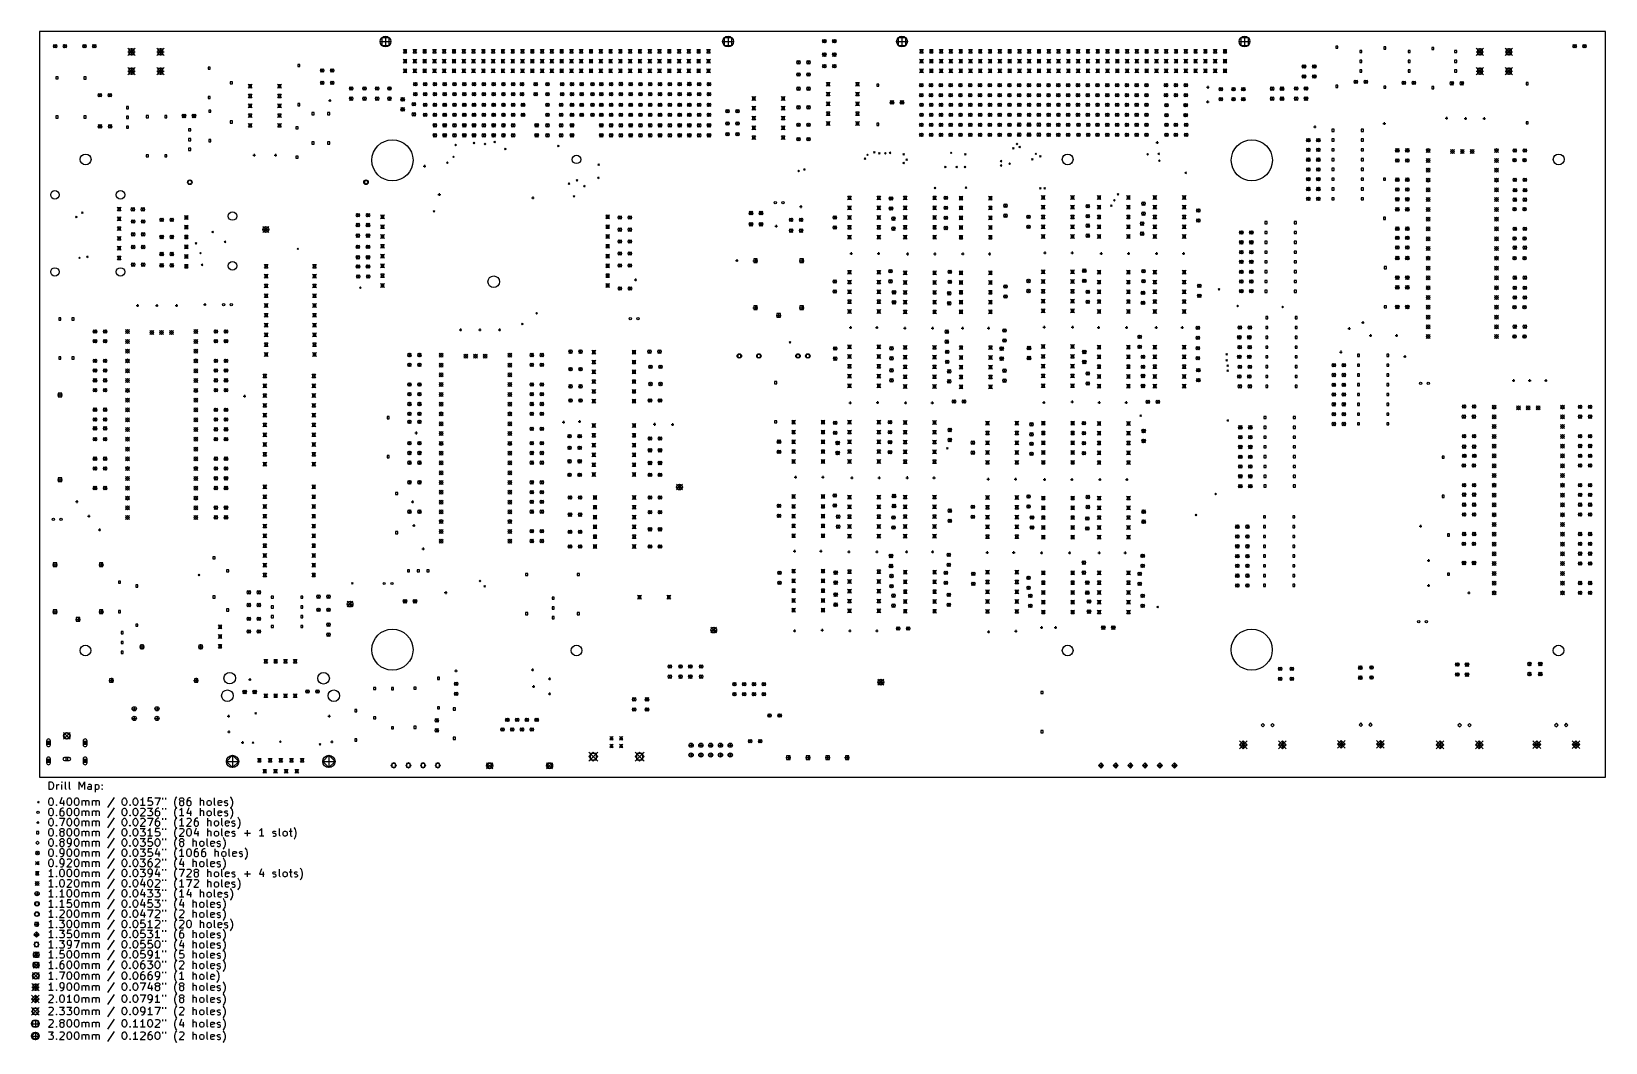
# Model space of a CAD drawing. Extents: x 10 to 419, y -285 to -23.
import ezdxf

# ---------------------------------------------------------------- set-up
doc = ezdxf.new("R2010")
doc.units = 0
doc.layers.add('BLACK', color=7, linetype='CONTINUOUS')

msp = doc.modelspace()

# ---------------------------------------------------------------- linework, layer by layer
at = {"layer": 'BLACK', "linetype": 'CONTINUOUS'}
for p, q in [((418.973, -23), (12.573, -23)), ((12.573, -23), (12.573, -216.5)), ((102.362, -24.2053), (102.362, -27.0053)), ((191.262, -24.2053), (191.262, -27.0053)), ((236.398, -24.2053), (236.398, -27.0053)), ((325.298, -24.2053), (325.298, -27.0053)), ((418.973, -216.5), (418.973, -23)), ((16.182, -26.3491), (17.082, -27.2491)), ((17.082, -26.3491), (16.182, -27.2491)), ((18.722, -26.3491), (19.622, -27.2491)), ((19.622, -26.3491), (18.722, -27.2491)), ((23.802, -26.3491), (24.702, -27.2491)), ((24.702, -26.3491), (23.802, -27.2491)), ((26.342, -26.3491), (27.242, -27.2491)), ((27.242, -26.3491), (26.342, -27.2491)), ((35.502, -27.35), (37.402, -29.25)), ((37.402, -27.35), (35.502, -29.25)), ((35.502, -28.3), (37.402, -28.3)), ((37.1238, -27.6282), (35.7802, -27.6282)), ((35.7802, -27.6282), (35.7802, -28.9718)), ((36.452, -27.35), (36.452, -29.25)), ((37.1238, -28.9718), (37.1238, -27.6282)), ((42.992, -27.35), (44.892, -29.25)), ((44.892, -27.35), (42.992, -29.25)), ((42.992, -28.3), (44.892, -28.3)), ((44.6138, -27.6282), (43.2702, -27.6282)), ((43.2702, -27.6282), (43.2702, -28.9718)), ((43.942, -27.35), (43.942, -29.25)), ((44.6138, -28.9718), (44.6138, -27.6282)), ((100.962, -25.6053), (103.762, -25.6053)), ((103.352, -24.6154), (101.372, -24.6154)), ((101.372, -24.6154), (101.372, -26.5953)), ((101.372, -26.5953), (103.352, -26.5953)), ((103.352, -26.5953), (103.352, -24.6154)), ((106.942, -27.6453), (107.942, -28.6453)), ((107.942, -27.6453), (106.942, -28.6453)), ((107.796, -27.7918), (107.088, -27.7918)), ((107.088, -27.7918), (107.088, -28.4989)), ((107.088, -28.4989), (107.796, -28.4989)), ((107.796, -28.4989), (107.796, -27.7918)), ((109.482, -27.6453), (110.482, -28.6453)), ((110.482, -27.6453), (109.482, -28.6453)), ((110.336, -27.7918), (109.628, -27.7918)), ((109.628, -27.7918), (109.628, -28.4989)), ((109.628, -28.4989), (110.336, -28.4989)), ((110.336, -28.4989), (110.336, -27.7918)), ((112.022, -27.6453), (113.022, -28.6453)), ((113.022, -27.6453), (112.022, -28.6453)), ((112.876, -27.7918), (112.168, -27.7918)), ((112.168, -27.7918), (112.168, -28.4989)), ((112.168, -28.4989), (112.876, -28.4989)), ((112.876, -28.4989), (112.876, -27.7918)), ((114.562, -27.6453), (115.562, -28.6453)), ((115.562, -27.6453), (114.562, -28.6453)), ((115.416, -27.7918), (114.708, -27.7918)), ((114.708, -27.7918), (114.708, -28.4989)), ((114.708, -28.4989), (115.416, -28.4989)), ((115.416, -28.4989), (115.416, -27.7918)), ((117.102, -27.6453), (118.102, -28.6453)), ((118.102, -27.6453), (117.102, -28.6453)), ((117.956, -27.7918), (117.248, -27.7918)), ((117.248, -27.7918), (117.248, -28.4989)), ((117.248, -28.4989), (117.956, -28.4989)), ((117.956, -28.4989), (117.956, -27.7918)), ((119.642, -27.6453), (120.642, -28.6453)), ((120.642, -27.6453), (119.642, -28.6453)), ((120.496, -27.7918), (119.788, -27.7918)), ((119.788, -27.7918), (119.788, -28.4989)), ((119.788, -28.4989), (120.496, -28.4989)), ((120.496, -28.4989), (120.496, -27.7918)), ((122.182, -27.6453), (123.182, -28.6453)), ((123.182, -27.6453), (122.182, -28.6453)), ((123.036, -27.7918), (122.328, -27.7918)), ((122.328, -27.7918), (122.328, -28.4989)), ((122.328, -28.4989), (123.036, -28.4989)), ((123.036, -28.4989), (123.036, -27.7918)), ((124.722, -27.6453), (125.722, -28.6453)), ((125.722, -27.6453), (124.722, -28.6453)), ((125.576, -27.7918), (124.868, -27.7918)), ((124.868, -27.7918), (124.868, -28.4989)), ((124.868, -28.4989), (125.576, -28.4989)), ((125.576, -28.4989), (125.576, -27.7918)), ((127.262, -27.6453), (128.262, -28.6453)), ((128.262, -27.6453), (127.262, -28.6453)), ((128.116, -27.7918), (127.408, -27.7918)), ((127.408, -27.7918), (127.408, -28.4989)), ((127.408, -28.4989), (128.116, -28.4989)), ((128.116, -28.4989), (128.116, -27.7918)), ((129.802, -27.6453), (130.802, -28.6453)), ((130.802, -27.6453), (129.802, -28.6453)), ((130.656, -27.7918), (129.948, -27.7918)), ((129.948, -27.7918), (129.948, -28.4989)), ((129.948, -28.4989), (130.656, -28.4989)), ((130.656, -28.4989), (130.656, -27.7918)), ((132.342, -27.6453), (133.342, -28.6453)), ((133.342, -27.6453), (132.342, -28.6453)), ((133.196, -27.7918), (132.488, -27.7918)), ((132.488, -27.7918), (132.488, -28.4989)), ((132.488, -28.4989), (133.196, -28.4989)), ((133.196, -28.4989), (133.196, -27.7918)), ((134.882, -27.6453), (135.882, -28.6453)), ((135.882, -27.6453), (134.882, -28.6453)), ((135.736, -27.7918), (135.028, -27.7918)), ((135.028, -27.7918), (135.028, -28.4989)), ((135.028, -28.4989), (135.736, -28.4989)), ((135.736, -28.4989), (135.736, -27.7918)), ((137.422, -27.6453), (138.422, -28.6453)), ((138.422, -27.6453), (137.422, -28.6453)), ((138.276, -27.7918), (137.568, -27.7918)), ((137.568, -27.7918), (137.568, -28.4989)), ((137.568, -28.4989), (138.276, -28.4989)), ((138.276, -28.4989), (138.276, -27.7918)), ((139.962, -27.6453), (140.962, -28.6453)), ((140.962, -27.6453), (139.962, -28.6453)), ((140.816, -27.7918), (140.108, -27.7918)), ((140.108, -27.7918), (140.108, -28.4989)), ((140.108, -28.4989), (140.816, -28.4989)), ((140.816, -28.4989), (140.816, -27.7918)), ((142.502, -27.6453), (143.502, -28.6453)), ((143.502, -27.6453), (142.502, -28.6453)), ((143.356, -27.7918), (142.648, -27.7918)), ((142.648, -27.7918), (142.648, -28.4989)), ((142.648, -28.4989), (143.356, -28.4989)), ((143.356, -28.4989), (143.356, -27.7918)), ((145.042, -27.6453), (146.042, -28.6453)), ((146.042, -27.6453), (145.042, -28.6453)), ((145.896, -27.7918), (145.188, -27.7918)), ((145.188, -27.7918), (145.188, -28.4989)), ((145.188, -28.4989), (145.896, -28.4989)), ((145.896, -28.4989), (145.896, -27.7918)), ((147.582, -27.6453), (148.582, -28.6453)), ((148.582, -27.6453), (147.582, -28.6453)), ((148.436, -27.7918), (147.728, -27.7918)), ((147.728, -27.7918), (147.728, -28.4989)), ((147.728, -28.4989), (148.436, -28.4989)), ((148.436, -28.4989), (148.436, -27.7918)), ((150.122, -27.6453), (151.122, -28.6453)), ((151.122, -27.6453), (150.122, -28.6453)), ((150.976, -27.7918), (150.268, -27.7918)), ((150.268, -27.7918), (150.268, -28.4989)), ((150.268, -28.4989), (150.976, -28.4989)), ((150.976, -28.4989), (150.976, -27.7918)), ((152.662, -27.6453), (153.662, -28.6453)), ((153.662, -27.6453), (152.662, -28.6453)), ((153.516, -27.7918), (152.808, -27.7918)), ((152.808, -27.7918), (152.808, -28.4989)), ((152.808, -28.4989), (153.516, -28.4989)), ((153.516, -28.4989), (153.516, -27.7918)), ((155.202, -27.6453), (156.202, -28.6453)), ((156.202, -27.6453), (155.202, -28.6453)), ((156.056, -27.7918), (155.348, -27.7918)), ((155.348, -27.7918), (155.348, -28.4989)), ((155.348, -28.4989), (156.056, -28.4989)), ((156.056, -28.4989), (156.056, -27.7918)), ((157.742, -27.6453), (158.742, -28.6453)), ((158.742, -27.6453), (157.742, -28.6453)), ((158.596, -27.7918), (157.888, -27.7918)), ((157.888, -27.7918), (157.888, -28.4989)), ((157.888, -28.4989), (158.596, -28.4989)), ((158.596, -28.4989), (158.596, -27.7918)), ((160.282, -27.6453), (161.282, -28.6453)), ((161.282, -27.6453), (160.282, -28.6453)), ((161.136, -27.7918), (160.428, -27.7918)), ((160.428, -27.7918), (160.428, -28.4989)), ((160.428, -28.4989), (161.136, -28.4989)), ((161.136, -28.4989), (161.136, -27.7918)), ((162.822, -27.6453), (163.822, -28.6453)), ((163.822, -27.6453), (162.822, -28.6453)), ((163.676, -27.7918), (162.968, -27.7918)), ((162.968, -27.7918), (162.968, -28.4989)), ((162.968, -28.4989), (163.676, -28.4989)), ((163.676, -28.4989), (163.676, -27.7918)), ((165.362, -27.6453), (166.362, -28.6453)), ((166.362, -27.6453), (165.362, -28.6453)), ((166.216, -27.7918), (165.508, -27.7918)), ((165.508, -27.7918), (165.508, -28.4989)), ((165.508, -28.4989), (166.216, -28.4989)), ((166.216, -28.4989), (166.216, -27.7918)), ((167.902, -27.6453), (168.902, -28.6453)), ((168.902, -27.6453), (167.902, -28.6453)), ((168.756, -27.7918), (168.048, -27.7918)), ((168.048, -27.7918), (168.048, -28.4989)), ((168.048, -28.4989), (168.756, -28.4989)), ((168.756, -28.4989), (168.756, -27.7918)), ((170.442, -27.6453), (171.442, -28.6453)), ((171.442, -27.6453), (170.442, -28.6453)), ((171.296, -27.7918), (170.588, -27.7918)), ((170.588, -27.7918), (170.588, -28.4989)), ((170.588, -28.4989), (171.296, -28.4989)), ((171.296, -28.4989), (171.296, -27.7918)), ((172.982, -27.6453), (173.982, -28.6453)), ((173.982, -27.6453), (172.982, -28.6453)), ((173.836, -27.7918), (173.128, -27.7918)), ((173.128, -27.7918), (173.128, -28.4989)), ((173.128, -28.4989), (173.836, -28.4989)), ((173.836, -28.4989), (173.836, -27.7918)), ((175.522, -27.6453), (176.522, -28.6453)), ((176.522, -27.6453), (175.522, -28.6453)), ((176.376, -27.7918), (175.668, -27.7918)), ((175.668, -27.7918), (175.668, -28.4989)), ((175.668, -28.4989), (176.376, -28.4989)), ((176.376, -28.4989), (176.376, -27.7918)), ((178.062, -27.6453), (179.062, -28.6453)), ((179.062, -27.6453), (178.062, -28.6453)), ((178.916, -27.7918), (178.208, -27.7918)), ((178.208, -27.7918), (178.208, -28.4989)), ((178.208, -28.4989), (178.916, -28.4989)), ((178.916, -28.4989), (178.916, -27.7918)), ((180.602, -27.6453), (181.602, -28.6453)), ((181.602, -27.6453), (180.602, -28.6453)), ((181.456, -27.7918), (180.748, -27.7918)), ((180.748, -27.7918), (180.748, -28.4989)), ((180.748, -28.4989), (181.456, -28.4989)), ((181.456, -28.4989), (181.456, -27.7918)), ((183.142, -27.6453), (184.142, -28.6453)), ((184.142, -27.6453), (183.142, -28.6453)), ((183.996, -27.7918), (183.288, -27.7918)), ((183.288, -27.7918), (183.288, -28.4989)), ((183.288, -28.4989), (183.996, -28.4989)), ((183.996, -28.4989), (183.996, -27.7918)), ((185.682, -27.6453), (186.682, -28.6453)), ((186.682, -27.6453), (185.682, -28.6453)), ((186.536, -27.7918), (185.828, -27.7918)), ((185.828, -27.7918), (185.828, -28.4989)), ((185.828, -28.4989), (186.536, -28.4989)), ((186.536, -28.4989), (186.536, -27.7918)), ((189.862, -25.6053), (192.662, -25.6053)), ((192.252, -24.6154), (190.272, -24.6154)), ((190.272, -24.6154), (190.272, -26.5953)), ((190.272, -26.5953), (192.252, -26.5953)), ((192.252, -26.5953), (192.252, -24.6154)), ((215.8, -28.55), (216.7, -29.45)), ((216.7, -28.55), (215.8, -29.45)), ((215.801, -25.0791), (216.701, -25.9791)), ((216.701, -25.0791), (215.801, -25.9791)), ((218.4, -28.55), (219.3, -29.45)), ((219.3, -28.55), (218.4, -29.45)), ((218.401, -25.0791), (219.301, -25.9791)), ((219.301, -25.0791), (218.401, -25.9791)), ((234.998, -25.6053), (237.798, -25.6053)), ((237.388, -24.6154), (235.408, -24.6154)), ((235.408, -24.6154), (235.408, -26.5953)), ((235.408, -26.5953), (237.388, -26.5953)), ((237.388, -26.5953), (237.388, -24.6154)), ((240.978, -27.6453), (241.978, -28.6453)), ((241.978, -27.6453), (240.978, -28.6453)), ((241.831, -27.7918), (241.124, -27.7918)), ((241.124, -27.7918), (241.124, -28.4989)), ((241.124, -28.4989), (241.831, -28.4989)), ((241.831, -28.4989), (241.831, -27.7918)), ((243.518, -27.6453), (244.518, -28.6453)), ((244.518, -27.6453), (243.518, -28.6453)), ((244.371, -27.7918), (243.664, -27.7918)), ((243.664, -27.7918), (243.664, -28.4989)), ((243.664, -28.4989), (244.371, -28.4989)), ((244.371, -28.4989), (244.371, -27.7918)), ((246.058, -27.6453), (247.058, -28.6453)), ((247.058, -27.6453), (246.058, -28.6453)), ((246.911, -27.7918), (246.204, -27.7918)), ((246.204, -27.7918), (246.204, -28.4989)), ((246.204, -28.4989), (246.911, -28.4989)), ((246.911, -28.4989), (246.911, -27.7918)), ((248.598, -27.6453), (249.598, -28.6453)), ((249.598, -27.6453), (248.598, -28.6453)), ((249.451, -27.7918), (248.744, -27.7918)), ((248.744, -27.7918), (248.744, -28.4989)), ((248.744, -28.4989), (249.451, -28.4989)), ((249.451, -28.4989), (249.451, -27.7918)), ((251.138, -27.6453), (252.138, -28.6453)), ((252.138, -27.6453), (251.138, -28.6453)), ((251.991, -27.7918), (251.284, -27.7918)), ((251.284, -27.7918), (251.284, -28.4989)), ((251.284, -28.4989), (251.991, -28.4989)), ((251.991, -28.4989), (251.991, -27.7918)), ((253.678, -27.6453), (254.678, -28.6453)), ((254.678, -27.6453), (253.678, -28.6453)), ((254.531, -27.7918), (253.824, -27.7918)), ((253.824, -27.7918), (253.824, -28.4989)), ((253.824, -28.4989), (254.531, -28.4989)), ((254.531, -28.4989), (254.531, -27.7918)), ((256.218, -27.6453), (257.218, -28.6453)), ((257.218, -27.6453), (256.218, -28.6453)), ((257.071, -27.7918), (256.364, -27.7918)), ((256.364, -27.7918), (256.364, -28.4989)), ((256.364, -28.4989), (257.071, -28.4989)), ((257.071, -28.4989), (257.071, -27.7918)), ((258.758, -27.6453), (259.758, -28.6453)), ((259.758, -27.6453), (258.758, -28.6453)), ((259.611, -27.7918), (258.904, -27.7918)), ((258.904, -27.7918), (258.904, -28.4989)), ((258.904, -28.4989), (259.611, -28.4989)), ((259.611, -28.4989), (259.611, -27.7918)), ((261.298, -27.6453), (262.298, -28.6453)), ((262.298, -27.6453), (261.298, -28.6453)), ((262.151, -27.7918), (261.444, -27.7918)), ((261.444, -27.7918), (261.444, -28.4989)), ((261.444, -28.4989), (262.151, -28.4989)), ((262.151, -28.4989), (262.151, -27.7918)), ((263.838, -27.6453), (264.838, -28.6453)), ((264.838, -27.6453), (263.838, -28.6453)), ((264.691, -27.7918), (263.984, -27.7918)), ((263.984, -27.7918), (263.984, -28.4989)), ((263.984, -28.4989), (264.691, -28.4989)), ((264.691, -28.4989), (264.691, -27.7918)), ((266.378, -27.6453), (267.378, -28.6453)), ((267.378, -27.6453), (266.378, -28.6453)), ((267.231, -27.7918), (266.524, -27.7918)), ((266.524, -27.7918), (266.524, -28.4989)), ((266.524, -28.4989), (267.231, -28.4989)), ((267.231, -28.4989), (267.231, -27.7918)), ((268.918, -27.6453), (269.918, -28.6453)), ((269.918, -27.6453), (268.918, -28.6453)), ((269.771, -27.7918), (269.064, -27.7918)), ((269.064, -27.7918), (269.064, -28.4989)), ((269.064, -28.4989), (269.771, -28.4989)), ((269.771, -28.4989), (269.771, -27.7918)), ((271.458, -27.6453), (272.458, -28.6453)), ((272.458, -27.6453), (271.458, -28.6453)), ((272.311, -27.7918), (271.604, -27.7918)), ((271.604, -27.7918), (271.604, -28.4989)), ((271.604, -28.4989), (272.311, -28.4989)), ((272.311, -28.4989), (272.311, -27.7918)), ((273.998, -27.6453), (274.998, -28.6453)), ((274.998, -27.6453), (273.998, -28.6453)), ((274.851, -27.7918), (274.144, -27.7918)), ((274.144, -27.7918), (274.144, -28.4989)), ((274.144, -28.4989), (274.851, -28.4989)), ((274.851, -28.4989), (274.851, -27.7918)), ((276.538, -27.6453), (277.538, -28.6453)), ((277.538, -27.6453), (276.538, -28.6453)), ((277.391, -27.7918), (276.684, -27.7918)), ((276.684, -27.7918), (276.684, -28.4989)), ((276.684, -28.4989), (277.391, -28.4989)), ((277.391, -28.4989), (277.391, -27.7918)), ((279.078, -27.6453), (280.078, -28.6453)), ((280.078, -27.6453), (279.078, -28.6453)), ((279.931, -27.7918), (279.224, -27.7918)), ((279.224, -27.7918), (279.224, -28.4989)), ((279.224, -28.4989), (279.931, -28.4989)), ((279.931, -28.4989), (279.931, -27.7918)), ((281.618, -27.6453), (282.618, -28.6453)), ((282.618, -27.6453), (281.618, -28.6453)), ((282.471, -27.7918), (281.764, -27.7918)), ((281.764, -27.7918), (281.764, -28.4989)), ((281.764, -28.4989), (282.471, -28.4989)), ((282.471, -28.4989), (282.471, -27.7918)), ((284.158, -27.6453), (285.158, -28.6453)), ((285.158, -27.6453), (284.158, -28.6453)), ((285.011, -27.7918), (284.304, -27.7918)), ((284.304, -27.7918), (284.304, -28.4989)), ((284.304, -28.4989), (285.011, -28.4989)), ((285.011, -28.4989), (285.011, -27.7918)), ((286.698, -27.6453), (287.698, -28.6453)), ((287.698, -27.6453), (286.698, -28.6453)), ((287.551, -27.7918), (286.844, -27.7918)), ((286.844, -27.7918), (286.844, -28.4989)), ((286.844, -28.4989), (287.551, -28.4989)), ((287.551, -28.4989), (287.551, -27.7918)), ((289.238, -27.6453), (290.238, -28.6453)), ((290.238, -27.6453), (289.238, -28.6453)), ((290.091, -27.7918), (289.384, -27.7918)), ((289.384, -27.7918), (289.384, -28.4989)), ((289.384, -28.4989), (290.091, -28.4989)), ((290.091, -28.4989), (290.091, -27.7918)), ((291.778, -27.6453), (292.778, -28.6453)), ((292.778, -27.6453), (291.778, -28.6453)), ((292.631, -27.7918), (291.924, -27.7918)), ((291.924, -27.7918), (291.924, -28.4989)), ((291.924, -28.4989), (292.631, -28.4989)), ((292.631, -28.4989), (292.631, -27.7918)), ((294.318, -27.6453), (295.318, -28.6453)), ((295.318, -27.6453), (294.318, -28.6453)), ((295.171, -27.7918), (294.464, -27.7918)), ((294.464, -27.7918), (294.464, -28.4989)), ((294.464, -28.4989), (295.171, -28.4989)), ((295.171, -28.4989), (295.171, -27.7918)), ((296.858, -27.6453), (297.858, -28.6453)), ((297.858, -27.6453), (296.858, -28.6453)), ((297.711, -27.7918), (297.004, -27.7918)), ((297.004, -27.7918), (297.004, -28.4989)), ((297.004, -28.4989), (297.711, -28.4989)), ((297.711, -28.4989), (297.711, -27.7918)), ((299.398, -27.6453), (300.398, -28.6453)), ((300.398, -27.6453), (299.398, -28.6453)), ((300.251, -27.7918), (299.544, -27.7918)), ((299.544, -27.7918), (299.544, -28.4989)), ((299.544, -28.4989), (300.251, -28.4989)), ((300.251, -28.4989), (300.251, -27.7918)), ((301.938, -27.6453), (302.938, -28.6453)), ((302.938, -27.6453), (301.938, -28.6453)), ((302.791, -27.7918), (302.084, -27.7918)), ((302.084, -27.7918), (302.084, -28.4989)), ((302.084, -28.4989), (302.791, -28.4989)), ((302.791, -28.4989), (302.791, -27.7918)), ((304.478, -27.6453), (305.478, -28.6453)), ((305.478, -27.6453), (304.478, -28.6453)), ((305.331, -27.7918), (304.624, -27.7918)), ((304.624, -27.7918), (304.624, -28.4989)), ((304.624, -28.4989), (305.331, -28.4989)), ((305.331, -28.4989), (305.331, -27.7918)), ((307.018, -27.6453), (308.018, -28.6453)), ((308.018, -27.6453), (307.018, -28.6453)), ((307.871, -27.7918), (307.164, -27.7918)), ((307.164, -27.7918), (307.164, -28.4989)), ((307.164, -28.4989), (307.871, -28.4989)), ((307.871, -28.4989), (307.871, -27.7918)), ((309.558, -27.6453), (310.558, -28.6453)), ((310.558, -27.6453), (309.558, -28.6453)), ((310.411, -27.7918), (309.704, -27.7918)), ((309.704, -27.7918), (309.704, -28.4989)), ((309.704, -28.4989), (310.411, -28.4989)), ((310.411, -28.4989), (310.411, -27.7918)), ((312.098, -27.6453), (313.098, -28.6453)), ((313.098, -27.6453), (312.098, -28.6453)), ((312.951, -27.7918), (312.244, -27.7918)), ((312.244, -27.7918), (312.244, -28.4989)), ((312.244, -28.4989), (312.951, -28.4989)), ((312.951, -28.4989), (312.951, -27.7918)), ((314.638, -27.6453), (315.638, -28.6453)), ((315.638, -27.6453), (314.638, -28.6453)), ((315.491, -27.7918), (314.784, -27.7918)), ((314.784, -27.7918), (314.784, -28.4989)), ((314.784, -28.4989), (315.491, -28.4989)), ((315.491, -28.4989), (315.491, -27.7918)), ((317.178, -27.6453), (318.178, -28.6453)), ((318.178, -27.6453), (317.178, -28.6453)), ((318.031, -27.7918), (317.324, -27.7918)), ((317.324, -27.7918), (317.324, -28.4989)), ((317.324, -28.4989), (318.031, -28.4989)), ((318.031, -28.4989), (318.031, -27.7918)), ((319.718, -27.6453), (320.718, -28.6453)), ((320.718, -27.6453), (319.718, -28.6453)), ((320.571, -27.7918), (319.864, -27.7918)), ((319.864, -27.7918), (319.864, -28.4989)), ((319.864, -28.4989), (320.571, -28.4989)), ((320.571, -28.4989), (320.571, -27.7918)), ((323.898, -25.6053), (326.698, -25.6053)), ((326.288, -24.6154), (324.308, -24.6154)), ((324.308, -24.6154), (324.308, -26.5953)), ((324.308, -26.5953), (326.288, -26.5953)), ((326.288, -26.5953), (326.288, -24.6154)), ((349.533, -26.7703), (348.967, -26.7703)), ((348.967, -26.7703), (348.967, -27.336)), ((348.967, -27.336), (349.533, -27.336)), ((349.533, -27.336), (349.533, -26.7703)), ((355.756, -27.9112), (355.19, -27.9112)), ((355.19, -27.9112), (355.19, -28.4768)), ((355.19, -28.4768), (355.756, -28.4768)), ((355.756, -28.4768), (355.756, -27.9112)), ((361.979, -27.0243), (361.413, -27.0243)), ((361.413, -27.0243), (361.413, -27.59)), ((361.413, -27.59), (361.979, -27.59)), ((361.979, -27.59), (361.979, -27.0243)), ((368.308, -27.9112), (367.742, -27.9112)), ((367.742, -27.9112), (367.742, -28.4768)), ((367.742, -28.4768), (368.308, -28.4768)), ((368.308, -28.4768), (368.308, -27.9112)), ((374.425, -27.1513), (373.859, -27.1513)), ((373.859, -27.1513), (373.859, -27.717)), ((373.859, -27.717), (374.425, -27.717)), ((374.425, -27.717), (374.425, -27.1513)), ((380.368, -27.9112), (379.803, -27.9112)), ((379.803, -27.9112), (379.803, -28.4768)), ((379.803, -28.4768), (380.368, -28.4768)), ((380.368, -28.4768), (380.368, -27.9112)), ((385.438, -27.35), (387.338, -29.25)), ((387.338, -27.35), (385.438, -29.25)), ((385.438, -28.3), (387.338, -28.3)), ((387.06, -27.6282), (385.716, -27.6282)), ((385.716, -27.6282), (385.716, -28.9718)), ((386.388, -27.35), (386.388, -29.25)), ((387.06, -28.9718), (387.06, -27.6282)), ((392.928, -27.35), (394.828, -29.25)), ((394.828, -27.35), (392.928, -29.25)), ((392.928, -28.3), (394.828, -28.3)), ((394.55, -27.6282), (393.206, -27.6282)), ((393.206, -27.6282), (393.206, -28.9718)), ((393.878, -27.35), (393.878, -29.25)), ((394.55, -28.9718), (394.55, -27.6282)), ((410.523, -26.3491), (411.423, -27.2491)), ((411.423, -26.3491), (410.523, -27.2491)), ((413.063, -26.3491), (413.963, -27.2491)), ((413.963, -26.3491), (413.063, -27.2491)), ((35.502, -32.35), (37.402, -34.25)), ((37.402, -32.35), (35.502, -34.25)), ((35.7802, -28.9718), (37.1238, -28.9718)), ((37.1238, -32.6282), (35.7802, -32.6282)), ((35.7802, -32.6282), (35.7802, -33.9718)), ((36.452, -32.35), (36.452, -34.25)), ((37.1238, -33.9718), (37.1238, -32.6282)), ((42.992, -32.35), (44.892, -34.25)), ((44.892, -32.35), (42.992, -34.25)), ((43.2702, -28.9718), (44.6138, -28.9718)), ((44.6138, -32.6282), (43.2702, -32.6282)), ((43.2702, -32.6282), (43.2702, -33.9718)), ((43.942, -32.35), (43.942, -34.25)), ((44.6138, -33.9718), (44.6138, -32.6282)), ((56.8928, -32.2472), (56.3272, -32.2472)), ((56.3272, -32.2472), (56.3272, -32.8128)), ((56.8928, -32.8128), (56.8928, -32.2472)), ((80.1628, -31.5472), (79.5972, -31.5472)), ((79.5972, -31.5472), (79.5972, -32.1128)), ((79.5972, -32.1128), (80.1628, -32.1128)), ((80.1628, -32.1128), (80.1628, -31.5472)), ((106.942, -30.1853), (107.942, -31.1853)), ((107.942, -30.1853), (106.942, -31.1853)), ((107.796, -30.3318), (107.088, -30.3318)), ((107.088, -30.3318), (107.088, -31.0389)), ((107.088, -31.0389), (107.796, -31.0389)), ((107.796, -31.0389), (107.796, -30.3318)), ((109.482, -30.1853), (110.482, -31.1853)), ((110.482, -30.1853), (109.482, -31.1853)), ((110.336, -30.3318), (109.628, -30.3318)), ((109.628, -30.3318), (109.628, -31.0389)), ((109.628, -31.0389), (110.336, -31.0389)), ((110.336, -31.0389), (110.336, -30.3318)), ((112.022, -30.1853), (113.022, -31.1853)), ((113.022, -30.1853), (112.022, -31.1853)), ((112.876, -30.3318), (112.168, -30.3318)), ((112.168, -30.3318), (112.168, -31.0389)), ((112.168, -31.0389), (112.876, -31.0389)), ((112.876, -31.0389), (112.876, -30.3318)), ((114.562, -30.1853), (115.562, -31.1853)), ((115.562, -30.1853), (114.562, -31.1853)), ((115.416, -30.3318), (114.708, -30.3318)), ((114.708, -30.3318), (114.708, -31.0389)), ((114.708, -31.0389), (115.416, -31.0389)), ((115.416, -31.0389), (115.416, -30.3318)), ((117.102, -30.1853), (118.102, -31.1853)), ((118.102, -30.1853), (117.102, -31.1853)), ((117.956, -30.3318), (117.248, -30.3318)), ((117.248, -30.3318), (117.248, -31.0389)), ((117.248, -31.0389), (117.956, -31.0389)), ((117.956, -31.0389), (117.956, -30.3318)), ((119.642, -30.1853), (120.642, -31.1853)), ((120.642, -30.1853), (119.642, -31.1853)), ((120.496, -30.3318), (119.788, -30.3318)), ((119.788, -30.3318), (119.788, -31.0389)), ((119.788, -31.0389), (120.496, -31.0389)), ((120.496, -31.0389), (120.496, -30.3318)), ((122.182, -30.1853), (123.182, -31.1853)), ((123.182, -30.1853), (122.182, -31.1853)), ((123.036, -30.3318), (122.328, -30.3318)), ((122.328, -30.3318), (122.328, -31.0389)), ((122.328, -31.0389), (123.036, -31.0389)), ((123.036, -31.0389), (123.036, -30.3318)), ((124.722, -30.1853), (125.722, -31.1853)), ((125.722, -30.1853), (124.722, -31.1853)), ((125.576, -30.3318), (124.868, -30.3318)), ((124.868, -30.3318), (124.868, -31.0389)), ((124.868, -31.0389), (125.576, -31.0389)), ((125.576, -31.0389), (125.576, -30.3318)), ((127.262, -30.1853), (128.262, -31.1853)), ((128.262, -30.1853), (127.262, -31.1853)), ((128.116, -30.3318), (127.408, -30.3318)), ((127.408, -30.3318), (127.408, -31.0389)), ((127.408, -31.0389), (128.116, -31.0389)), ((128.116, -31.0389), (128.116, -30.3318)), ((129.802, -30.1853), (130.802, -31.1853)), ((130.802, -30.1853), (129.802, -31.1853)), ((130.656, -30.3318), (129.948, -30.3318)), ((129.948, -30.3318), (129.948, -31.0389)), ((129.948, -31.0389), (130.656, -31.0389)), ((130.656, -31.0389), (130.656, -30.3318)), ((132.342, -30.1853), (133.342, -31.1853)), ((133.342, -30.1853), (132.342, -31.1853)), ((133.196, -30.3318), (132.488, -30.3318)), ((132.488, -30.3318), (132.488, -31.0389)), ((132.488, -31.0389), (133.196, -31.0389)), ((133.196, -31.0389), (133.196, -30.3318)), ((134.882, -30.1853), (135.882, -31.1853)), ((135.882, -30.1853), (134.882, -31.1853)), ((135.736, -30.3318), (135.028, -30.3318)), ((135.028, -30.3318), (135.028, -31.0389)), ((135.028, -31.0389), (135.736, -31.0389)), ((135.736, -31.0389), (135.736, -30.3318)), ((137.422, -30.1853), (138.422, -31.1853)), ((138.422, -30.1853), (137.422, -31.1853)), ((138.276, -30.3318), (137.568, -30.3318)), ((137.568, -30.3318), (137.568, -31.0389)), ((137.568, -31.0389), (138.276, -31.0389)), ((138.276, -31.0389), (138.276, -30.3318)), ((139.962, -30.1853), (140.962, -31.1853)), ((140.962, -30.1853), (139.962, -31.1853)), ((140.816, -30.3318), (140.108, -30.3318)), ((140.108, -30.3318), (140.108, -31.0389)), ((140.108, -31.0389), (140.816, -31.0389)), ((140.816, -31.0389), (140.816, -30.3318)), ((142.502, -30.1853), (143.502, -31.1853)), ((143.502, -30.1853), (142.502, -31.1853)), ((143.356, -30.3318), (142.648, -30.3318)), ((142.648, -30.3318), (142.648, -31.0389)), ((142.648, -31.0389), (143.356, -31.0389)), ((143.356, -31.0389), (143.356, -30.3318)), ((145.042, -30.1853), (146.042, -31.1853)), ((146.042, -30.1853), (145.042, -31.1853)), ((145.896, -30.3318), (145.188, -30.3318)), ((145.188, -30.3318), (145.188, -31.0389)), ((145.188, -31.0389), (145.896, -31.0389)), ((145.896, -31.0389), (145.896, -30.3318)), ((147.582, -30.1853), (148.582, -31.1853)), ((148.582, -30.1853), (147.582, -31.1853)), ((148.436, -30.3318), (147.728, -30.3318)), ((147.728, -30.3318), (147.728, -31.0389)), ((147.728, -31.0389), (148.436, -31.0389)), ((148.436, -31.0389), (148.436, -30.3318)), ((150.122, -30.1853), (151.122, -31.1853)), ((151.122, -30.1853), (150.122, -31.1853)), ((150.976, -30.3318), (150.268, -30.3318)), ((150.268, -30.3318), (150.268, -31.0389)), ((150.268, -31.0389), (150.976, -31.0389)), ((150.976, -31.0389), (150.976, -30.3318)), ((152.662, -30.1853), (153.662, -31.1853)), ((153.662, -30.1853), (152.662, -31.1853)), ((153.516, -30.3318), (152.808, -30.3318)), ((152.808, -30.3318), (152.808, -31.0389)), ((152.808, -31.0389), (153.516, -31.0389)), ((153.516, -31.0389), (153.516, -30.3318)), ((155.202, -30.1853), (156.202, -31.1853)), ((156.202, -30.1853), (155.202, -31.1853)), ((156.056, -30.3318), (155.348, -30.3318)), ((155.348, -30.3318), (155.348, -31.0389)), ((155.348, -31.0389), (156.056, -31.0389)), ((156.056, -31.0389), (156.056, -30.3318)), ((157.742, -30.1853), (158.742, -31.1853)), ((158.742, -30.1853), (157.742, -31.1853)), ((158.596, -30.3318), (157.888, -30.3318)), ((157.888, -30.3318), (157.888, -31.0389)), ((157.888, -31.0389), (158.596, -31.0389)), ((158.596, -31.0389), (158.596, -30.3318)), ((160.282, -30.1853), (161.282, -31.1853)), ((161.282, -30.1853), (160.282, -31.1853)), ((161.136, -30.3318), (160.428, -30.3318)), ((160.428, -30.3318), (160.428, -31.0389)), ((160.428, -31.0389), (161.136, -31.0389)), ((161.136, -31.0389), (161.136, -30.3318)), ((162.822, -30.1853), (163.822, -31.1853)), ((163.822, -30.1853), (162.822, -31.1853)), ((163.676, -30.3318), (162.968, -30.3318)), ((162.968, -30.3318), (162.968, -31.0389)), ((162.968, -31.0389), (163.676, -31.0389)), ((163.676, -31.0389), (163.676, -30.3318)), ((165.362, -30.1853), (166.362, -31.1853)), ((166.362, -30.1853), (165.362, -31.1853)), ((166.216, -30.3318), (165.508, -30.3318)), ((165.508, -30.3318), (165.508, -31.0389)), ((165.508, -31.0389), (166.216, -31.0389)), ((166.216, -31.0389), (166.216, -30.3318)), ((167.902, -30.1853), (168.902, -31.1853)), ((168.902, -30.1853), (167.902, -31.1853)), ((168.756, -30.3318), (168.048, -30.3318)), ((168.048, -30.3318), (168.048, -31.0389)), ((168.048, -31.0389), (168.756, -31.0389)), ((168.756, -31.0389), (168.756, -30.3318)), ((170.442, -30.1853), (171.442, -31.1853)), ((171.442, -30.1853), (170.442, -31.1853)), ((171.296, -30.3318), (170.588, -30.3318)), ((170.588, -30.3318), (170.588, -31.0389)), ((170.588, -31.0389), (171.296, -31.0389)), ((171.296, -31.0389), (171.296, -30.3318)), ((172.982, -30.1853), (173.982, -31.1853)), ((173.982, -30.1853), (172.982, -31.1853)), ((173.836, -30.3318), (173.128, -30.3318)), ((173.128, -30.3318), (173.128, -31.0389)), ((173.128, -31.0389), (173.836, -31.0389)), ((173.836, -31.0389), (173.836, -30.3318)), ((175.522, -30.1853), (176.522, -31.1853)), ((176.522, -30.1853), (175.522, -31.1853)), ((176.376, -30.3318), (175.668, -30.3318)), ((175.668, -30.3318), (175.668, -31.0389)), ((175.668, -31.0389), (176.376, -31.0389)), ((176.376, -31.0389), (176.376, -30.3318)), ((178.062, -30.1853), (179.062, -31.1853)), ((179.062, -30.1853), (178.062, -31.1853)), ((178.916, -30.3318), (178.208, -30.3318)), ((178.208, -30.3318), (178.208, -31.0389)), ((178.208, -31.0389), (178.916, -31.0389)), ((178.916, -31.0389), (178.916, -30.3318)), ((180.602, -30.1853), (181.602, -31.1853)), ((181.602, -30.1853), (180.602, -31.1853)), ((181.456, -30.3318), (180.748, -30.3318)), ((180.748, -30.3318), (180.748, -31.0389)), ((180.748, -31.0389), (181.456, -31.0389)), ((181.456, -31.0389), (181.456, -30.3318)), ((183.142, -30.1853), (184.142, -31.1853)), ((184.142, -30.1853), (183.142, -31.1853)), ((183.996, -30.3318), (183.288, -30.3318)), ((183.288, -30.3318), (183.288, -31.0389)), ((183.288, -31.0389), (183.996, -31.0389)), ((183.996, -31.0389), (183.996, -30.3318)), ((185.682, -30.1853), (186.682, -31.1853)), ((186.682, -30.1853), (185.682, -31.1853)), ((186.536, -30.3318), (185.828, -30.3318)), ((185.828, -30.3318), (185.828, -31.0389)), ((185.828, -31.0389), (186.536, -31.0389)), ((186.536, -31.0389), (186.536, -30.3318)), ((209.1, -30.5401), (210, -31.4401)), ((210, -30.5401), (209.1, -31.4401)), ((211.7, -30.5401), (212.6, -31.4401)), ((212.6, -30.5401), (211.7, -31.4401)), ((215.801, -31.5561), (216.701, -32.4561)), ((216.701, -31.5561), (215.801, -32.4561)), ((218.401, -31.5561), (219.301, -32.4561)), ((219.301, -31.5561), (218.401, -32.4561)), ((240.978, -30.1853), (241.978, -31.1853)), ((241.978, -30.1853), (240.978, -31.1853)), ((241.831, -30.3318), (241.124, -30.3318)), ((241.124, -30.3318), (241.124, -31.0389)), ((241.124, -31.0389), (241.831, -31.0389)), ((241.831, -31.0389), (241.831, -30.3318)), ((243.518, -30.1853), (244.518, -31.1853)), ((244.518, -30.1853), (243.518, -31.1853)), ((244.371, -30.3318), (243.664, -30.3318)), ((243.664, -30.3318), (243.664, -31.0389)), ((243.664, -31.0389), (244.371, -31.0389)), ((244.371, -31.0389), (244.371, -30.3318)), ((246.058, -30.1853), (247.058, -31.1853)), ((247.058, -30.1853), (246.058, -31.1853)), ((246.911, -30.3318), (246.204, -30.3318)), ((246.204, -30.3318), (246.204, -31.0389)), ((246.204, -31.0389), (246.911, -31.0389)), ((246.911, -31.0389), (246.911, -30.3318)), ((248.598, -30.1853), (249.598, -31.1853)), ((249.598, -30.1853), (248.598, -31.1853)), ((249.451, -30.3318), (248.744, -30.3318)), ((248.744, -30.3318), (248.744, -31.0389)), ((248.744, -31.0389), (249.451, -31.0389)), ((249.451, -31.0389), (249.451, -30.3318)), ((251.138, -30.1853), (252.138, -31.1853)), ((252.138, -30.1853), (251.138, -31.1853)), ((251.991, -30.3318), (251.284, -30.3318)), ((251.284, -30.3318), (251.284, -31.0389)), ((251.284, -31.0389), (251.991, -31.0389)), ((251.991, -31.0389), (251.991, -30.3318)), ((253.678, -30.1853), (254.678, -31.1853)), ((254.678, -30.1853), (253.678, -31.1853)), ((254.531, -30.3318), (253.824, -30.3318)), ((253.824, -30.3318), (253.824, -31.0389)), ((253.824, -31.0389), (254.531, -31.0389)), ((254.531, -31.0389), (254.531, -30.3318)), ((256.218, -30.1853), (257.218, -31.1853)), ((257.218, -30.1853), (256.218, -31.1853)), ((257.071, -30.3318), (256.364, -30.3318)), ((256.364, -30.3318), (256.364, -31.0389)), ((256.364, -31.0389), (257.071, -31.0389)), ((257.071, -31.0389), (257.071, -30.3318)), ((258.758, -30.1853), (259.758, -31.1853)), ((259.758, -30.1853), (258.758, -31.1853)), ((259.611, -30.3318), (258.904, -30.3318)), ((258.904, -30.3318), (258.904, -31.0389)), ((258.904, -31.0389), (259.611, -31.0389)), ((259.611, -31.0389), (259.611, -30.3318)), ((261.298, -30.1853), (262.298, -31.1853)), ((262.298, -30.1853), (261.298, -31.1853)), ((262.151, -30.3318), (261.444, -30.3318)), ((261.444, -30.3318), (261.444, -31.0389)), ((261.444, -31.0389), (262.151, -31.0389)), ((262.151, -31.0389), (262.151, -30.3318)), ((263.838, -30.1853), (264.838, -31.1853)), ((264.838, -30.1853), (263.838, -31.1853)), ((264.691, -30.3318), (263.984, -30.3318)), ((263.984, -30.3318), (263.984, -31.0389)), ((263.984, -31.0389), (264.691, -31.0389)), ((264.691, -31.0389), (264.691, -30.3318)), ((266.378, -30.1853), (267.378, -31.1853)), ((267.378, -30.1853), (266.378, -31.1853)), ((267.231, -30.3318), (266.524, -30.3318)), ((266.524, -30.3318), (266.524, -31.0389)), ((266.524, -31.0389), (267.231, -31.0389)), ((267.231, -31.0389), (267.231, -30.3318)), ((268.918, -30.1853), (269.918, -31.1853)), ((269.918, -30.1853), (268.918, -31.1853)), ((269.771, -30.3318), (269.064, -30.3318)), ((269.064, -30.3318), (269.064, -31.0389)), ((269.064, -31.0389), (269.771, -31.0389)), ((269.771, -31.0389), (269.771, -30.3318)), ((271.458, -30.1853), (272.458, -31.1853)), ((272.458, -30.1853), (271.458, -31.1853)), ((272.311, -30.3318), (271.604, -30.3318)), ((271.604, -30.3318), (271.604, -31.0389)), ((271.604, -31.0389), (272.311, -31.0389)), ((272.311, -31.0389), (272.311, -30.3318)), ((273.998, -30.1853), (274.998, -31.1853)), ((274.998, -30.1853), (273.998, -31.1853)), ((274.851, -30.3318), (274.144, -30.3318)), ((274.144, -30.3318), (274.144, -31.0389)), ((274.144, -31.0389), (274.851, -31.0389)), ((274.851, -31.0389), (274.851, -30.3318)), ((276.538, -30.1853), (277.538, -31.1853)), ((277.538, -30.1853), (276.538, -31.1853)), ((277.391, -30.3318), (276.684, -30.3318)), ((276.684, -30.3318), (276.684, -31.0389)), ((276.684, -31.0389), (277.391, -31.0389)), ((277.391, -31.0389), (277.391, -30.3318)), ((279.078, -30.1853), (280.078, -31.1853)), ((280.078, -30.1853), (279.078, -31.1853)), ((279.931, -30.3318), (279.224, -30.3318)), ((279.224, -30.3318), (279.224, -31.0389)), ((279.224, -31.0389), (279.931, -31.0389)), ((279.931, -31.0389), (279.931, -30.3318)), ((281.618, -30.1853), (282.618, -31.1853)), ((282.618, -30.1853), (281.618, -31.1853)), ((282.471, -30.3318), (281.764, -30.3318)), ((281.764, -30.3318), (281.764, -31.0389)), ((281.764, -31.0389), (282.471, -31.0389)), ((282.471, -31.0389), (282.471, -30.3318)), ((284.158, -30.1853), (285.158, -31.1853)), ((285.158, -30.1853), (284.158, -31.1853)), ((285.011, -30.3318), (284.304, -30.3318)), ((284.304, -30.3318), (284.304, -31.0389)), ((284.304, -31.0389), (285.011, -31.0389)), ((285.011, -31.0389), (285.011, -30.3318)), ((286.698, -30.1853), (287.698, -31.1853)), ((287.698, -30.1853), (286.698, -31.1853)), ((287.551, -30.3318), (286.844, -30.3318)), ((286.844, -30.3318), (286.844, -31.0389)), ((286.844, -31.0389), (287.551, -31.0389)), ((287.551, -31.0389), (287.551, -30.3318)), ((289.238, -30.1853), (290.238, -31.1853)), ((290.238, -30.1853), (289.238, -31.1853)), ((290.091, -30.3318), (289.384, -30.3318)), ((289.384, -30.3318), (289.384, -31.0389)), ((289.384, -31.0389), (290.091, -31.0389)), ((290.091, -31.0389), (290.091, -30.3318)), ((291.778, -30.1853), (292.778, -31.1853)), ((292.778, -30.1853), (291.778, -31.1853)), ((292.631, -30.3318), (291.924, -30.3318)), ((291.924, -30.3318), (291.924, -31.0389)), ((291.924, -31.0389), (292.631, -31.0389)), ((292.631, -31.0389), (292.631, -30.3318)), ((294.318, -30.1853), (295.318, -31.1853)), ((295.318, -30.1853), (294.318, -31.1853)), ((295.171, -30.3318), (294.464, -30.3318)), ((294.464, -30.3318), (294.464, -31.0389)), ((294.464, -31.0389), (295.171, -31.0389)), ((295.171, -31.0389), (295.171, -30.3318)), ((296.858, -30.1853), (297.858, -31.1853)), ((297.858, -30.1853), (296.858, -31.1853)), ((297.711, -30.3318), (297.004, -30.3318)), ((297.004, -30.3318), (297.004, -31.0389)), ((297.004, -31.0389), (297.711, -31.0389)), ((297.711, -31.0389), (297.711, -30.3318)), ((299.398, -30.1853), (300.398, -31.1853)), ((300.398, -30.1853), (299.398, -31.1853)), ((300.251, -30.3318), (299.544, -30.3318)), ((299.544, -30.3318), (299.544, -31.0389)), ((299.544, -31.0389), (300.251, -31.0389)), ((300.251, -31.0389), (300.251, -30.3318)), ((301.938, -30.1853), (302.938, -31.1853)), ((302.938, -30.1853), (301.938, -31.1853)), ((302.791, -30.3318), (302.084, -30.3318)), ((302.084, -30.3318), (302.084, -31.0389)), ((302.084, -31.0389), (302.791, -31.0389)), ((302.791, -31.0389), (302.791, -30.3318)), ((304.478, -30.1853), (305.478, -31.1853)), ((305.478, -30.1853), (304.478, -31.1853)), ((305.331, -30.3318), (304.624, -30.3318)), ((304.624, -30.3318), (304.624, -31.0389)), ((304.624, -31.0389), (305.331, -31.0389)), ((305.331, -31.0389), (305.331, -30.3318)), ((307.018, -30.1853), (308.018, -31.1853)), ((308.018, -30.1853), (307.018, -31.1853)), ((307.871, -30.3318), (307.164, -30.3318)), ((307.164, -30.3318), (307.164, -31.0389)), ((307.164, -31.0389), (307.871, -31.0389)), ((307.871, -31.0389), (307.871, -30.3318)), ((309.558, -30.1853), (310.558, -31.1853)), ((310.558, -30.1853), (309.558, -31.1853)), ((310.411, -30.3318), (309.704, -30.3318)), ((309.704, -30.3318), (309.704, -31.0389)), ((309.704, -31.0389), (310.411, -31.0389)), ((310.411, -31.0389), (310.411, -30.3318)), ((312.098, -30.1853), (313.098, -31.1853)), ((313.098, -30.1853), (312.098, -31.1853)), ((312.951, -30.3318), (312.244, -30.3318)), ((312.244, -30.3318), (312.244, -31.0389)), ((312.244, -31.0389), (312.951, -31.0389)), ((312.951, -31.0389), (312.951, -30.3318)), ((314.638, -30.1853), (315.638, -31.1853)), ((315.638, -30.1853), (314.638, -31.1853)), ((315.491, -30.3318), (314.784, -30.3318)), ((314.784, -30.3318), (314.784, -31.0389)), ((314.784, -31.0389), (315.491, -31.0389)), ((315.491, -31.0389), (315.491, -30.3318)), ((317.178, -30.1853), (318.178, -31.1853)), ((318.178, -30.1853), (317.178, -31.1853)), ((318.031, -30.3318), (317.324, -30.3318)), ((317.324, -30.3318), (317.324, -31.0389)), ((317.324, -31.0389), (318.031, -31.0389)), ((318.031, -31.0389), (318.031, -30.3318)), ((319.718, -30.1853), (320.718, -31.1853)), ((320.718, -30.1853), (319.718, -31.1853)), ((320.571, -30.3318), (319.864, -30.3318)), ((319.864, -30.3318), (319.864, -31.0389)), ((319.864, -31.0389), (320.571, -31.0389)), ((320.571, -31.0389), (320.571, -30.3318)), ((340.291, -31.6531), (341.191, -32.5531)), ((341.191, -31.6531), (340.291, -32.5531)), ((342.958, -31.6531), (343.858, -32.5531)), ((343.858, -31.6531), (342.958, -32.5531)), ((355.756, -30.4512), (355.19, -30.4512)), ((355.19, -30.4512), (355.19, -31.0168)), ((355.19, -31.0168), (355.756, -31.0168)), ((355.756, -31.0168), (355.756, -30.4512)), ((368.308, -30.4512), (367.742, -30.4512)), ((367.742, -30.4512), (367.742, -31.0168)), ((367.742, -31.0168), (368.308, -31.0168)), ((368.308, -31.0168), (368.308, -30.4512)), ((380.368, -30.4512), (379.803, -30.4512)), ((379.803, -30.4512), (379.803, -31.0168)), ((379.803, -31.0168), (380.368, -31.0168)), ((380.368, -31.0168), (380.368, -30.4512)), ((385.438, -32.35), (387.338, -34.25)), ((387.338, -32.35), (385.438, -34.25)), ((385.716, -28.9718), (387.06, -28.9718)), ((387.06, -32.6282), (385.716, -32.6282)), ((385.716, -32.6282), (385.716, -33.9718)), ((386.388, -32.35), (386.388, -34.25)), ((387.06, -33.9718), (387.06, -32.6282)), ((392.928, -32.35), (394.828, -34.25)), ((394.828, -32.35), (392.928, -34.25)), ((393.206, -28.9718), (394.55, -28.9718)), ((394.55, -32.6282), (393.206, -32.6282)), ((393.206, -32.6282), (393.206, -33.9718)), ((393.878, -32.35), (393.878, -34.25)), ((394.55, -33.9718), (394.55, -32.6282)), ((17.3828, -34.7272), (16.8172, -34.7272)), ((16.8172, -34.7272), (16.8172, -35.2928)), ((16.8172, -35.2928), (17.3828, -35.2928)), ((17.3828, -35.2928), (17.3828, -34.7272)), ((24.6668, -34.7713), (24.1012, -34.7713)), ((24.1012, -34.7713), (24.1012, -35.337)), ((24.1012, -35.337), (24.6668, -35.337)), ((24.6668, -35.337), (24.6668, -34.7713)), ((35.502, -33.3), (37.402, -33.3)), ((35.7802, -33.9718), (37.1238, -33.9718)), ((42.992, -33.3), (44.892, -33.3)), ((43.2702, -33.9718), (44.6138, -33.9718)), ((56.3272, -32.8128), (56.8928, -32.8128)), ((62.6398, -36.0413), (62.0742, -36.0413)), ((62.0742, -36.0413), (62.0742, -36.607)), ((62.0742, -36.607), (62.6398, -36.607)), ((62.6398, -36.607), (62.6398, -36.0413)), ((66.7475, -36.7081), (67.7475, -37.7081)), ((67.7475, -36.7081), (66.7475, -37.7081)), ((74.3675, -36.7081), (75.3675, -37.7081)), ((75.3675, -36.7081), (74.3675, -37.7081)), ((85.499, -32.6991), (86.399, -33.5991)), ((86.399, -32.6991), (85.499, -33.5991)), ((85.499, -35.8741), (86.399, -36.7741)), ((86.399, -35.8741), (85.499, -36.7741)), ((88.099, -32.6991), (88.999, -33.5991)), ((88.999, -32.6991), (88.099, -33.5991)), ((88.099, -35.8741), (88.999, -36.7741)), ((88.999, -35.8741), (88.099, -36.7741)), ((106.942, -32.7253), (107.942, -33.7253)), ((107.942, -32.7253), (106.942, -33.7253)), ((107.796, -32.8718), (107.088, -32.8718)), ((107.088, -32.8718), (107.088, -33.5789)), ((107.088, -33.5789), (107.796, -33.5789)), ((107.796, -33.5789), (107.796, -32.8718)), ((109.482, -32.7253), (110.482, -33.7253)), ((110.482, -32.7253), (109.482, -33.7253)), ((110.336, -32.8718), (109.628, -32.8718)), ((109.628, -32.8718), (109.628, -33.5789)), ((109.628, -33.5789), (110.336, -33.5789)), ((109.659, -36.2251), (110.559, -37.1251)), ((110.559, -36.2251), (109.659, -37.1251)), ((110.336, -33.5789), (110.336, -32.8718)), ((112.022, -32.7253), (113.022, -33.7253)), ((113.022, -32.7253), (112.022, -33.7253)), ((112.876, -32.8718), (112.168, -32.8718)), ((112.168, -32.8718), (112.168, -33.5789)), ((112.168, -33.5789), (112.876, -33.5789)), ((112.199, -36.2251), (113.099, -37.1251)), ((113.099, -36.2251), (112.199, -37.1251)), ((112.876, -33.5789), (112.876, -32.8718)), ((114.562, -32.7253), (115.562, -33.7253)), ((115.562, -32.7253), (114.562, -33.7253)), ((115.416, -32.8718), (114.708, -32.8718)), ((114.708, -32.8718), (114.708, -33.5789)), ((114.708, -33.5789), (115.416, -33.5789)), ((114.739, -36.2251), (115.639, -37.1251)), ((115.639, -36.2251), (114.739, -37.1251)), ((115.416, -33.5789), (115.416, -32.8718)), ((117.102, -32.7253), (118.102, -33.7253)), ((118.102, -32.7253), (117.102, -33.7253)), ((117.956, -32.8718), (117.248, -32.8718)), ((117.248, -32.8718), (117.248, -33.5789)), ((117.248, -33.5789), (117.956, -33.5789)), ((117.279, -36.2251), (118.179, -37.1251)), ((118.179, -36.2251), (117.279, -37.1251)), ((117.956, -33.5789), (117.956, -32.8718)), ((119.642, -32.7253), (120.642, -33.7253)), ((120.642, -32.7253), (119.642, -33.7253)), ((120.496, -32.8718), (119.788, -32.8718)), ((119.788, -32.8718), (119.788, -33.5789)), ((119.788, -33.5789), (120.496, -33.5789)), ((119.819, -36.2251), (120.719, -37.1251)), ((120.719, -36.2251), (119.819, -37.1251)), ((120.496, -33.5789), (120.496, -32.8718)), ((122.182, -32.7253), (123.182, -33.7253)), ((123.182, -32.7253), (122.182, -33.7253)), ((123.036, -32.8718), (122.328, -32.8718)), ((122.328, -32.8718), (122.328, -33.5789)), ((122.328, -33.5789), (123.036, -33.5789)), ((122.359, -36.2251), (123.259, -37.1251)), ((123.259, -36.2251), (122.359, -37.1251)), ((123.036, -33.5789), (123.036, -32.8718)), ((124.722, -32.7253), (125.722, -33.7253)), ((125.722, -32.7253), (124.722, -33.7253)), ((125.576, -32.8718), (124.868, -32.8718)), ((124.868, -32.8718), (124.868, -33.5789)), ((124.868, -33.5789), (125.576, -33.5789)), ((124.899, -36.2251), (125.799, -37.1251)), ((125.799, -36.2251), (124.899, -37.1251)), ((125.576, -33.5789), (125.576, -32.8718)), ((127.262, -32.7253), (128.262, -33.7253)), ((128.262, -32.7253), (127.262, -33.7253)), ((128.116, -32.8718), (127.408, -32.8718)), ((127.408, -32.8718), (127.408, -33.5789)), ((127.408, -33.5789), (128.116, -33.5789)), ((127.439, -36.2251), (128.339, -37.1251)), ((128.339, -36.2251), (127.439, -37.1251)), ((128.116, -33.5789), (128.116, -32.8718)), ((129.802, -32.7253), (130.802, -33.7253)), ((130.802, -32.7253), (129.802, -33.7253)), ((130.656, -32.8718), (129.948, -32.8718)), ((129.948, -32.8718), (129.948, -33.5789)), ((129.948, -33.5789), (130.656, -33.5789)), ((129.979, -36.2251), (130.879, -37.1251)), ((130.879, -36.2251), (129.979, -37.1251)), ((130.656, -33.5789), (130.656, -32.8718)), ((132.342, -32.7253), (133.342, -33.7253)), ((133.342, -32.7253), (132.342, -33.7253)), ((133.196, -32.8718), (132.488, -32.8718)), ((132.488, -32.8718), (132.488, -33.5789)), ((132.488, -33.5789), (133.196, -33.5789)), ((132.519, -36.2251), (133.419, -37.1251)), ((133.419, -36.2251), (132.519, -37.1251)), ((133.196, -33.5789), (133.196, -32.8718)), ((134.882, -32.7253), (135.882, -33.7253)), ((135.882, -32.7253), (134.882, -33.7253)), ((135.736, -32.8718), (135.028, -32.8718)), ((135.028, -32.8718), (135.028, -33.5789)), ((135.028, -33.5789), (135.736, -33.5789)), ((135.059, -36.2251), (135.959, -37.1251)), ((135.959, -36.2251), (135.059, -37.1251)), ((135.736, -33.5789), (135.736, -32.8718)), ((137.345, -36.2251), (138.245, -37.1251)), ((138.245, -36.2251), (137.345, -37.1251)), ((137.422, -32.7253), (138.422, -33.7253)), ((138.422, -32.7253), (137.422, -33.7253)), ((138.276, -32.8718), (137.568, -32.8718)), ((137.568, -32.8718), (137.568, -33.5789)), ((137.568, -33.5789), (138.276, -33.5789)), ((138.276, -33.5789), (138.276, -32.8718)), ((139.962, -32.7253), (140.962, -33.7253)), ((140.962, -32.7253), (139.962, -33.7253)), ((140.816, -32.8718), (140.108, -32.8718)), ((140.108, -32.8718), (140.108, -33.5789)), ((140.108, -33.5789), (140.816, -33.5789)), ((140.816, -33.5789), (140.816, -32.8718)), ((140.901, -36.2251), (141.801, -37.1251)), ((141.801, -36.2251), (140.901, -37.1251)), ((142.502, -32.7253), (143.502, -33.7253)), ((143.502, -32.7253), (142.502, -33.7253)), ((143.356, -32.8718), (142.648, -32.8718)), ((142.648, -32.8718), (142.648, -33.5789)), ((142.648, -33.5789), (143.356, -33.5789)), ((143.356, -33.5789), (143.356, -32.8718)), ((143.949, -36.2251), (144.849, -37.1251)), ((144.849, -36.2251), (143.949, -37.1251)), ((145.042, -32.7253), (146.042, -33.7253)), ((146.042, -32.7253), (145.042, -33.7253)), ((145.896, -32.8718), (145.188, -32.8718)), ((145.188, -32.8718), (145.188, -33.5789)), ((145.188, -33.5789), (145.896, -33.5789)), ((145.896, -33.5789), (145.896, -32.8718)), ((147.582, -32.7253), (148.582, -33.7253)), ((148.582, -32.7253), (147.582, -33.7253)), ((148.436, -32.8718), (147.728, -32.8718)), ((147.728, -32.8718), (147.728, -33.5789)), ((147.728, -33.5789), (148.436, -33.5789)), ((147.759, -36.2251), (148.659, -37.1251)), ((148.659, -36.2251), (147.759, -37.1251)), ((148.436, -33.5789), (148.436, -32.8718)), ((150.122, -32.7253), (151.122, -33.7253)), ((151.122, -32.7253), (150.122, -33.7253)), ((150.976, -32.8718), (150.268, -32.8718)), ((150.268, -32.8718), (150.268, -33.5789)), ((150.268, -33.5789), (150.976, -33.5789)), ((150.299, -36.2251), (151.199, -37.1251)), ((151.199, -36.2251), (150.299, -37.1251)), ((150.976, -33.5789), (150.976, -32.8718)), ((152.662, -32.7253), (153.662, -33.7253)), ((153.662, -32.7253), (152.662, -33.7253)), ((153.516, -32.8718), (152.808, -32.8718)), ((152.808, -32.8718), (152.808, -33.5789)), ((152.808, -33.5789), (153.516, -33.5789)), ((152.839, -36.2251), (153.739, -37.1251)), ((153.739, -36.2251), (152.839, -37.1251)), ((153.516, -33.5789), (153.516, -32.8718)), ((155.202, -32.7253), (156.202, -33.7253)), ((156.202, -32.7253), (155.202, -33.7253)), ((156.056, -32.8718), (155.348, -32.8718)), ((155.348, -32.8718), (155.348, -33.5789)), ((155.348, -33.5789), (156.056, -33.5789)), ((155.633, -36.2251), (156.533, -37.1251)), ((156.533, -36.2251), (155.633, -37.1251)), ((156.056, -33.5789), (156.056, -32.8718)), ((157.742, -32.7253), (158.742, -33.7253)), ((158.742, -32.7253), (157.742, -33.7253)), ((158.596, -32.8718), (157.888, -32.8718)), ((157.888, -32.8718), (157.888, -33.5789)), ((157.888, -33.5789), (158.596, -33.5789)), ((157.919, -36.2251), (158.819, -37.1251)), ((158.819, -36.2251), (157.919, -37.1251)), ((158.596, -33.5789), (158.596, -32.8718)), ((160.282, -32.7253), (161.282, -33.7253)), ((161.282, -32.7253), (160.282, -33.7253)), ((161.136, -32.8718), (160.428, -32.8718)), ((160.428, -32.8718), (160.428, -33.5789)), ((160.428, -33.5789), (161.136, -33.5789)), ((160.459, -36.2251), (161.359, -37.1251)), ((161.359, -36.2251), (160.459, -37.1251)), ((161.136, -33.5789), (161.136, -32.8718)), ((162.822, -32.7253), (163.822, -33.7253)), ((163.822, -32.7253), (162.822, -33.7253)), ((163.676, -32.8718), (162.968, -32.8718)), ((162.968, -32.8718), (162.968, -33.5789)), ((162.968, -33.5789), (163.676, -33.5789)), ((162.999, -36.1951), (163.899, -37.0951)), ((163.899, -36.1951), (162.999, -37.0951)), ((163.676, -33.5789), (163.676, -32.8718)), ((165.362, -32.7253), (166.362, -33.7253)), ((166.362, -32.7253), (165.362, -33.7253)), ((166.216, -32.8718), (165.508, -32.8718)), ((165.508, -32.8718), (165.508, -33.5789)), ((165.508, -33.5789), (166.216, -33.5789)), ((165.539, -36.2251), (166.439, -37.1251)), ((166.439, -36.2251), (165.539, -37.1251)), ((166.216, -33.5789), (166.216, -32.8718)), ((167.902, -32.7253), (168.902, -33.7253)), ((168.902, -32.7253), (167.902, -33.7253)), ((168.756, -32.8718), (168.048, -32.8718)), ((168.048, -32.8718), (168.048, -33.5789)), ((168.048, -33.5789), (168.756, -33.5789)), ((168.079, -36.2251), (168.979, -37.1251)), ((168.979, -36.2251), (168.079, -37.1251)), ((168.756, -33.5789), (168.756, -32.8718)), ((170.442, -32.7253), (171.442, -33.7253)), ((171.442, -32.7253), (170.442, -33.7253)), ((171.296, -32.8718), (170.588, -32.8718)), ((170.588, -32.8718), (170.588, -33.5789)), ((170.588, -33.5789), (171.296, -33.5789)), ((170.619, -36.2251), (171.519, -37.1251)), ((171.519, -36.2251), (170.619, -37.1251)), ((171.296, -33.5789), (171.296, -32.8718)), ((172.982, -32.7253), (173.982, -33.7253)), ((173.982, -32.7253), (172.982, -33.7253)), ((173.836, -32.8718), (173.128, -32.8718)), ((173.128, -32.8718), (173.128, -33.5789)), ((173.128, -33.5789), (173.836, -33.5789)), ((173.159, -36.2251), (174.059, -37.1251)), ((174.059, -36.2251), (173.159, -37.1251)), ((173.836, -33.5789), (173.836, -32.8718)), ((175.522, -32.7253), (176.522, -33.7253)), ((176.522, -32.7253), (175.522, -33.7253)), ((176.376, -32.8718), (175.668, -32.8718)), ((175.668, -32.8718), (175.668, -33.5789)), ((175.668, -33.5789), (176.376, -33.5789)), ((175.699, -36.2251), (176.599, -37.1251)), ((176.599, -36.2251), (175.699, -37.1251)), ((176.376, -33.5789), (176.376, -32.8718)), ((178.062, -32.7253), (179.062, -33.7253)), ((179.062, -32.7253), (178.062, -33.7253)), ((178.916, -32.8718), (178.208, -32.8718)), ((178.208, -32.8718), (178.208, -33.5789)), ((178.208, -33.5789), (178.916, -33.5789)), ((178.239, -36.2251), (179.139, -37.1251)), ((179.139, -36.2251), (178.239, -37.1251)), ((178.916, -33.5789), (178.916, -32.8718)), ((180.602, -32.7253), (181.602, -33.7253)), ((181.602, -32.7253), (180.602, -33.7253)), ((181.456, -32.8718), (180.748, -32.8718)), ((180.748, -32.8718), (180.748, -33.5789)), ((180.748, -33.5789), (181.456, -33.5789)), ((180.779, -36.1951), (181.679, -37.0951)), ((181.679, -36.1951), (180.779, -37.0951)), ((181.456, -33.5789), (181.456, -32.8718)), ((183.142, -32.7253), (184.142, -33.7253)), ((184.142, -32.7253), (183.142, -33.7253)), ((183.996, -32.8718), (183.288, -32.8718)), ((183.288, -32.8718), (183.288, -33.5789)), ((183.288, -33.5789), (183.996, -33.5789)), ((183.319, -36.2251), (184.219, -37.1251)), ((184.219, -36.2251), (183.319, -37.1251)), ((183.996, -33.5789), (183.996, -32.8718)), ((185.682, -32.7253), (186.682, -33.7253)), ((186.682, -32.7253), (185.682, -33.7253)), ((186.536, -32.8718), (185.828, -32.8718)), ((185.828, -32.8718), (185.828, -33.5789)), ((185.828, -33.5789), (186.536, -33.5789)), ((185.859, -36.2251), (186.759, -37.1251)), ((186.759, -36.2251), (185.859, -37.1251)), ((186.536, -33.5789), (186.536, -32.8718)), ((209.1, -33.7151), (210, -34.6151)), ((210, -33.7151), (209.1, -34.6151)), ((211.7, -33.7151), (212.6, -34.6151)), ((212.6, -33.7151), (211.7, -34.6151)), ((216.734, -36.2001), (217.734, -37.2001)), ((217.734, -36.2001), (216.734, -37.2001)), ((217.588, -36.3466), (216.881, -36.3466)), ((216.881, -36.3466), (216.881, -37.0537)), ((217.588, -37.0537), (217.588, -36.3466)), ((224.355, -36.2001), (225.355, -37.2001)), ((225.355, -36.2001), (224.355, -37.2001)), ((225.208, -36.3466), (224.501, -36.3466)), ((224.501, -36.3466), (224.501, -37.0537)), ((225.208, -37.0537), (225.208, -36.3466)), ((230.433, -36.6372), (229.867, -36.6372)), ((229.867, -36.6372), (229.867, -37.2028)), ((230.433, -37.2028), (230.433, -36.6372)), ((240.952, -36.4791), (241.852, -37.3791)), ((241.852, -36.4791), (240.952, -37.3791)), ((240.978, -32.7253), (241.978, -33.7253)), ((241.978, -32.7253), (240.978, -33.7253)), ((241.831, -32.8718), (241.124, -32.8718)), ((241.124, -32.8718), (241.124, -33.5789)), ((241.124, -33.5789), (241.831, -33.5789)), ((241.831, -33.5789), (241.831, -32.8718)), ((243.493, -36.4791), (244.393, -37.3791)), ((244.393, -36.4791), (243.493, -37.3791)), ((243.518, -32.7253), (244.518, -33.7253)), ((244.518, -32.7253), (243.518, -33.7253)), ((244.371, -32.8718), (243.664, -32.8718)), ((243.664, -32.8718), (243.664, -33.5789)), ((243.664, -33.5789), (244.371, -33.5789)), ((244.371, -33.5789), (244.371, -32.8718)), ((246.034, -36.4791), (246.934, -37.3791)), ((246.934, -36.4791), (246.034, -37.3791)), ((246.058, -32.7253), (247.058, -33.7253)), ((247.058, -32.7253), (246.058, -33.7253)), ((246.911, -32.8718), (246.204, -32.8718)), ((246.204, -32.8718), (246.204, -33.5789)), ((246.204, -33.5789), (246.911, -33.5789)), ((246.911, -33.5789), (246.911, -32.8718)), ((248.576, -36.4791), (249.476, -37.3791)), ((249.476, -36.4791), (248.576, -37.3791)), ((248.598, -32.7253), (249.598, -33.7253)), ((249.598, -32.7253), (248.598, -33.7253)), ((249.451, -32.8718), (248.744, -32.8718)), ((248.744, -32.8718), (248.744, -33.5789)), ((248.744, -33.5789), (249.451, -33.5789)), ((249.451, -33.5789), (249.451, -32.8718)), ((251.117, -36.4791), (252.017, -37.3791)), ((252.017, -36.4791), (251.117, -37.3791)), ((251.138, -32.7253), (252.138, -33.7253)), ((252.138, -32.7253), (251.138, -33.7253)), ((251.991, -32.8718), (251.284, -32.8718)), ((251.284, -32.8718), (251.284, -33.5789)), ((251.284, -33.5789), (251.991, -33.5789)), ((251.991, -33.5789), (251.991, -32.8718)), ((253.659, -36.4791), (254.559, -37.3791)), ((254.559, -36.4791), (253.659, -37.3791)), ((253.678, -32.7253), (254.678, -33.7253)), ((254.678, -32.7253), (253.678, -33.7253)), ((254.531, -32.8718), (253.824, -32.8718)), ((253.824, -32.8718), (253.824, -33.5789)), ((253.824, -33.5789), (254.531, -33.5789)), ((254.531, -33.5789), (254.531, -32.8718)), ((256.2, -36.4791), (257.1, -37.3791)), ((257.1, -36.4791), (256.2, -37.3791)), ((256.218, -32.7253), (257.218, -33.7253)), ((257.218, -32.7253), (256.218, -33.7253)), ((257.071, -32.8718), (256.364, -32.8718)), ((256.364, -32.8718), (256.364, -33.5789)), ((256.364, -33.5789), (257.071, -33.5789)), ((257.071, -33.5789), (257.071, -32.8718)), ((258.741, -36.4791), (259.641, -37.3791)), ((259.641, -36.4791), (258.741, -37.3791)), ((258.758, -32.7253), (259.758, -33.7253)), ((259.758, -32.7253), (258.758, -33.7253)), ((259.611, -32.8718), (258.904, -32.8718)), ((258.904, -32.8718), (258.904, -33.5789)), ((258.904, -33.5789), (259.611, -33.5789)), ((259.611, -33.5789), (259.611, -32.8718)), ((261.283, -36.4791), (262.183, -37.3791)), ((262.183, -36.4791), (261.283, -37.3791)), ((261.298, -32.7253), (262.298, -33.7253)), ((262.298, -32.7253), (261.298, -33.7253)), ((262.151, -32.8718), (261.444, -32.8718)), ((261.444, -32.8718), (261.444, -33.5789)), ((261.444, -33.5789), (262.151, -33.5789)), ((262.151, -33.5789), (262.151, -32.8718)), ((263.824, -36.4791), (264.724, -37.3791)), ((264.724, -36.4791), (263.824, -37.3791)), ((263.838, -32.7253), (264.838, -33.7253)), ((264.838, -32.7253), (263.838, -33.7253)), ((264.691, -32.8718), (263.984, -32.8718)), ((263.984, -32.8718), (263.984, -33.5789)), ((263.984, -33.5789), (264.691, -33.5789)), ((264.691, -33.5789), (264.691, -32.8718)), ((266.366, -36.4791), (267.266, -37.3791)), ((267.266, -36.4791), (266.366, -37.3791)), ((266.378, -32.7253), (267.378, -33.7253)), ((267.378, -32.7253), (266.378, -33.7253)), ((267.231, -32.8718), (266.524, -32.8718)), ((266.524, -32.8718), (266.524, -33.5789)), ((266.524, -33.5789), (267.231, -33.5789)), ((267.231, -33.5789), (267.231, -32.8718)), ((268.907, -36.4791), (269.807, -37.3791)), ((269.807, -36.4791), (268.907, -37.3791)), ((268.918, -32.7253), (269.918, -33.7253)), ((269.918, -32.7253), (268.918, -33.7253)), ((269.771, -32.8718), (269.064, -32.8718)), ((269.064, -32.8718), (269.064, -33.5789)), ((269.064, -33.5789), (269.771, -33.5789)), ((269.771, -33.5789), (269.771, -32.8718)), ((271.449, -36.4791), (272.349, -37.3791)), ((272.349, -36.4791), (271.449, -37.3791)), ((271.458, -32.7253), (272.458, -33.7253)), ((272.458, -32.7253), (271.458, -33.7253)), ((272.311, -32.8718), (271.604, -32.8718)), ((271.604, -32.8718), (271.604, -33.5789)), ((271.604, -33.5789), (272.311, -33.5789)), ((272.311, -33.5789), (272.311, -32.8718)), ((273.99, -36.4791), (274.89, -37.3791)), ((274.89, -36.4791), (273.99, -37.3791)), ((273.998, -32.7253), (274.998, -33.7253)), ((274.998, -32.7253), (273.998, -33.7253)), ((274.851, -32.8718), (274.144, -32.8718)), ((274.144, -32.8718), (274.144, -33.5789)), ((274.144, -33.5789), (274.851, -33.5789)), ((274.851, -33.5789), (274.851, -32.8718)), ((276.531, -36.4791), (277.431, -37.3791)), ((277.431, -36.4791), (276.531, -37.3791)), ((276.538, -32.7253), (277.538, -33.7253)), ((277.538, -32.7253), (276.538, -33.7253)), ((277.391, -32.8718), (276.684, -32.8718)), ((276.684, -32.8718), (276.684, -33.5789)), ((276.684, -33.5789), (277.391, -33.5789)), ((277.391, -33.5789), (277.391, -32.8718)), ((279.073, -36.4791), (279.973, -37.3791)), ((279.973, -36.4791), (279.073, -37.3791)), ((279.078, -32.7253), (280.078, -33.7253)), ((280.078, -32.7253), (279.078, -33.7253)), ((279.931, -32.8718), (279.224, -32.8718)), ((279.224, -32.8718), (279.224, -33.5789)), ((279.224, -33.5789), (279.931, -33.5789)), ((279.931, -33.5789), (279.931, -32.8718)), ((281.614, -36.4791), (282.514, -37.3791)), ((282.514, -36.4791), (281.614, -37.3791)), ((281.618, -32.7253), (282.618, -33.7253)), ((282.618, -32.7253), (281.618, -33.7253)), ((282.471, -32.8718), (281.764, -32.8718)), ((281.764, -32.8718), (281.764, -33.5789)), ((281.764, -33.5789), (282.471, -33.5789)), ((282.471, -33.5789), (282.471, -32.8718)), ((284.156, -36.4791), (285.056, -37.3791)), ((285.056, -36.4791), (284.156, -37.3791)), ((284.158, -32.7253), (285.158, -33.7253)), ((285.158, -32.7253), (284.158, -33.7253)), ((285.011, -32.8718), (284.304, -32.8718)), ((284.304, -32.8718), (284.304, -33.5789)), ((284.304, -33.5789), (285.011, -33.5789)), ((285.011, -33.5789), (285.011, -32.8718)), ((286.697, -36.4791), (287.597, -37.3791)), ((287.597, -36.4791), (286.697, -37.3791)), ((286.698, -32.7253), (287.698, -33.7253)), ((287.698, -32.7253), (286.698, -33.7253)), ((287.551, -32.8718), (286.844, -32.8718)), ((286.844, -32.8718), (286.844, -33.5789)), ((286.844, -33.5789), (287.551, -33.5789)), ((287.551, -33.5789), (287.551, -32.8718)), ((289.237, -36.4791), (290.137, -37.3791)), ((290.137, -36.4791), (289.237, -37.3791)), ((289.238, -32.7253), (290.238, -33.7253)), ((290.238, -32.7253), (289.238, -33.7253)), ((290.091, -32.8718), (289.384, -32.8718)), ((289.384, -32.8718), (289.384, -33.5789)), ((289.384, -33.5789), (290.091, -33.5789)), ((290.091, -33.5789), (290.091, -32.8718)), ((291.777, -36.4791), (292.677, -37.3791)), ((292.677, -36.4791), (291.777, -37.3791)), ((291.778, -32.7253), (292.778, -33.7253)), ((292.778, -32.7253), (291.778, -33.7253)), ((292.631, -32.8718), (291.924, -32.8718)), ((291.924, -32.8718), (291.924, -33.5789)), ((291.924, -33.5789), (292.631, -33.5789)), ((292.631, -33.5789), (292.631, -32.8718)), ((294.317, -36.4791), (295.217, -37.3791)), ((295.217, -36.4791), (294.317, -37.3791)), ((294.318, -32.7253), (295.318, -33.7253)), ((295.318, -32.7253), (294.318, -33.7253)), ((295.171, -32.8718), (294.464, -32.8718)), ((294.464, -32.8718), (294.464, -33.5789)), ((294.464, -33.5789), (295.171, -33.5789)), ((295.171, -33.5789), (295.171, -32.8718)), ((296.857, -36.4791), (297.757, -37.3791)), ((297.757, -36.4791), (296.857, -37.3791)), ((296.858, -32.7253), (297.858, -33.7253)), ((297.858, -32.7253), (296.858, -33.7253)), ((297.711, -32.8718), (297.004, -32.8718)), ((297.004, -32.8718), (297.004, -33.5789)), ((297.004, -33.5789), (297.711, -33.5789)), ((297.711, -33.5789), (297.711, -32.8718)), ((299.397, -36.4791), (300.297, -37.3791)), ((300.297, -36.4791), (299.397, -37.3791)), ((299.398, -32.7253), (300.398, -33.7253)), ((300.398, -32.7253), (299.398, -33.7253)), ((300.251, -32.8718), (299.544, -32.8718)), ((299.544, -32.8718), (299.544, -33.5789)), ((299.544, -33.5789), (300.251, -33.5789)), ((300.251, -33.5789), (300.251, -32.8718)), ((301.938, -32.7253), (302.938, -33.7253)), ((302.938, -32.7253), (301.938, -33.7253)), ((302.791, -32.8718), (302.084, -32.8718)), ((302.084, -32.8718), (302.084, -33.5789)), ((302.084, -33.5789), (302.791, -33.5789)), ((302.791, -33.5789), (302.791, -32.8718)), ((304.477, -36.4791), (305.377, -37.3791)), ((305.377, -36.4791), (304.477, -37.3791)), ((304.478, -32.7253), (305.478, -33.7253)), ((305.478, -32.7253), (304.478, -33.7253)), ((305.331, -32.8718), (304.624, -32.8718)), ((304.624, -32.8718), (304.624, -33.5789)), ((304.624, -33.5789), (305.331, -33.5789)), ((305.331, -33.5789), (305.331, -32.8718)), ((307.018, -32.7253), (308.018, -33.7253)), ((308.018, -32.7253), (307.018, -33.7253)), ((307.038, -36.4791), (307.938, -37.3791)), ((307.938, -36.4791), (307.038, -37.3791)), ((307.871, -32.8718), (307.164, -32.8718)), ((307.164, -32.8718), (307.164, -33.5789)), ((307.164, -33.5789), (307.871, -33.5789)), ((307.871, -33.5789), (307.871, -32.8718)), ((309.558, -32.7253), (310.558, -33.7253)), ((310.558, -32.7253), (309.558, -33.7253)), ((309.599, -36.4791), (310.499, -37.3791)), ((310.499, -36.4791), (309.599, -37.3791)), ((310.411, -32.8718), (309.704, -32.8718)), ((309.704, -32.8718), (309.704, -33.5789)), ((309.704, -33.5789), (310.411, -33.5789)), ((310.411, -33.5789), (310.411, -32.8718)), ((312.098, -32.7253), (313.098, -33.7253)), ((313.098, -32.7253), (312.098, -33.7253)), ((312.951, -32.8718), (312.244, -32.8718)), ((312.244, -32.8718), (312.244, -33.5789)), ((312.244, -33.5789), (312.951, -33.5789)), ((312.951, -33.5789), (312.951, -32.8718)), ((314.638, -32.7253), (315.638, -33.7253)), ((315.638, -32.7253), (314.638, -33.7253)), ((315.491, -32.8718), (314.784, -32.8718)), ((314.784, -32.8718), (314.784, -33.5789)), ((314.784, -33.5789), (315.491, -33.5789)), ((315.491, -33.5789), (315.491, -32.8718)), ((317.178, -32.7253), (318.178, -33.7253)), ((318.178, -32.7253), (317.178, -33.7253)), ((318.031, -32.8718), (317.324, -32.8718)), ((317.324, -32.8718), (317.324, -33.5789)), ((317.324, -33.5789), (318.031, -33.5789)), ((318.031, -33.5789), (318.031, -32.8718)), ((319.718, -32.7253), (320.718, -33.7253)), ((320.718, -32.7253), (319.718, -33.7253)), ((320.571, -32.8718), (319.864, -32.8718)), ((319.864, -32.8718), (319.864, -33.5789)), ((319.864, -33.5789), (320.571, -33.5789)), ((320.571, -33.5789), (320.571, -32.8718)), ((340.291, -34.2531), (341.191, -35.1531)), ((341.191, -34.2531), (340.291, -35.1531)), ((342.958, -34.2531), (343.858, -35.1531)), ((343.858, -34.2531), (342.958, -35.1531)), ((353.723, -35.6201), (354.623, -36.5201)), ((354.623, -35.6201), (353.723, -36.5201)), ((355.756, -32.9912), (355.19, -32.9912)), ((355.19, -32.9912), (355.19, -33.5568)), ((355.19, -33.5568), (355.756, -33.5568)), ((355.756, -33.5568), (355.756, -32.9912)), ((356.323, -35.6201), (357.223, -36.5201)), ((357.223, -35.6201), (356.323, -36.5201)), ((366.169, -35.8741), (367.069, -36.7741)), ((367.069, -35.8741), (366.169, -36.7741)), ((368.308, -32.9912), (367.742, -32.9912)), ((367.742, -32.9912), (367.742, -33.5568)), ((367.742, -33.5568), (368.308, -33.5568)), ((368.308, -33.5568), (368.308, -32.9912)), ((368.769, -35.8741), (369.669, -36.7741)), ((369.669, -35.8741), (368.769, -36.7741)), ((378.615, -36.0011), (379.515, -36.9011)), ((379.515, -36.0011), (378.615, -36.9011)), ((380.368, -32.9912), (379.803, -32.9912)), ((379.803, -32.9912), (379.803, -33.5568)), ((379.803, -33.5568), (380.368, -33.5568)), ((380.368, -33.5568), (380.368, -32.9912)), ((381.215, -36.0011), (382.115, -36.9011)), ((382.115, -36.0011), (381.215, -36.9011)), ((385.438, -33.3), (387.338, -33.3)), ((385.716, -33.9718), (387.06, -33.9718)), ((392.928, -33.3), (394.828, -33.3)), ((393.206, -33.9718), (394.55, -33.9718)), ((398.91, -36.2424), (398.345, -36.2424)), ((398.345, -36.2424), (398.345, -36.808)), ((398.91, -36.808), (398.91, -36.2424)), ((27.78, -39.1), (28.68, -40)), ((28.68, -39.1), (27.78, -40)), ((30.38, -39.1), (31.28, -40)), ((31.28, -39.1), (30.38, -40)), ((56.8928, -39.8672), (56.3272, -39.8672)), ((56.3272, -39.8672), (56.3272, -40.4328)), ((56.3272, -40.4328), (56.8928, -40.4328)), ((56.8928, -40.4328), (56.8928, -39.8672)), ((66.7475, -39.2481), (67.7475, -40.2481)), ((67.7475, -39.2481), (66.7475, -40.2481)), ((67.6011, -36.8546), (66.8939, -36.8546)), ((66.8939, -36.8546), (66.8939, -37.5617)), ((66.8939, -37.5617), (67.6011, -37.5617)), ((67.6011, -39.3946), (66.8939, -39.3946)), ((66.8939, -39.3946), (66.8939, -40.1017)), ((66.8939, -40.1017), (67.6011, -40.1017)), ((67.6011, -37.5617), (67.6011, -36.8546)), ((67.6011, -40.1017), (67.6011, -39.3946)), ((74.3675, -39.2481), (75.3675, -40.2481)), ((75.3675, -39.2481), (74.3675, -40.2481)), ((75.2211, -36.8546), (74.5139, -36.8546)), ((74.5139, -36.8546), (74.5139, -37.5617)), ((74.5139, -37.5617), (75.2211, -37.5617)), ((75.2211, -39.3946), (74.5139, -39.3946)), ((74.5139, -39.3946), (74.5139, -40.1017)), ((74.5139, -40.1017), (75.2211, -40.1017)), ((75.2211, -37.5617), (75.2211, -36.8546)), ((75.2211, -40.1017), (75.2211, -39.3946)), ((87.884, -40.544), (87.884, -41.244)), ((93.022, -37.3681), (93.922, -38.2681)), ((93.922, -37.3681), (93.022, -38.2681)), ((93.022, -39.9681), (93.922, -40.8681)), ((93.922, -39.9681), (93.022, -40.8681)), ((96.451, -37.3681), (97.351, -38.2681)), ((97.351, -37.3681), (96.451, -38.2681)), ((96.451, -39.9681), (97.351, -40.8681)), ((97.351, -39.9681), (96.451, -40.8681)), ((99.753, -37.3681), (100.653, -38.2681)), ((100.653, -37.3681), (99.753, -38.2681)), ((99.753, -39.9681), (100.653, -40.8681)), ((100.653, -39.9681), (99.753, -40.8681)), ((102.928, -37.3681), (103.828, -38.2681)), ((103.828, -37.3681), (102.928, -38.2681)), ((102.928, -39.9681), (103.828, -40.8681)), ((103.828, -39.9681), (102.928, -40.8681)), ((106.357, -40.1621), (107.257, -41.0621)), ((107.257, -40.1621), (106.357, -41.0621)), ((109.659, -38.8251), (110.559, -39.7251)), ((110.559, -38.8251), (109.659, -39.7251)), ((112.199, -38.8251), (113.099, -39.7251)), ((113.099, -38.8251), (112.199, -39.7251)), ((114.739, -38.8251), (115.639, -39.7251)), ((115.639, -38.8251), (114.739, -39.7251)), ((117.279, -38.8251), (118.179, -39.7251)), ((118.179, -38.8251), (117.279, -39.7251)), ((119.819, -38.8251), (120.719, -39.7251)), ((120.719, -38.8251), (119.819, -39.7251)), ((122.359, -38.8251), (123.259, -39.7251)), ((123.259, -38.8251), (122.359, -39.7251)), ((124.899, -38.8251), (125.799, -39.7251)), ((125.799, -38.8251), (124.899, -39.7251)), ((127.439, -38.8251), (128.339, -39.7251)), ((128.339, -38.8251), (127.439, -39.7251)), ((129.979, -38.8251), (130.879, -39.7251)), ((130.879, -38.8251), (129.979, -39.7251)), ((132.519, -38.8251), (133.419, -39.7251)), ((133.419, -38.8251), (132.519, -39.7251)), ((135.059, -38.8251), (135.959, -39.7251)), ((135.959, -38.8251), (135.059, -39.7251)), ((137.345, -38.8251), (138.245, -39.7251)), ((138.245, -38.8251), (137.345, -39.7251)), ((140.901, -38.8251), (141.801, -39.7251)), ((141.801, -38.8251), (140.901, -39.7251)), ((143.949, -38.8251), (144.849, -39.7251)), ((144.849, -38.8251), (143.949, -39.7251)), ((147.759, -38.8251), (148.659, -39.7251)), ((148.659, -38.8251), (147.759, -39.7251)), ((150.299, -38.8251), (151.199, -39.7251)), ((151.199, -38.8251), (150.299, -39.7251)), ((152.839, -38.8251), (153.739, -39.7251)), ((153.739, -38.8251), (152.839, -39.7251)), ((155.633, -38.8251), (156.533, -39.7251)), ((156.533, -38.8251), (155.633, -39.7251)), ((157.919, -38.8251), (158.819, -39.7251)), ((158.819, -38.8251), (157.919, -39.7251)), ((160.459, -38.8251), (161.359, -39.7251)), ((161.359, -38.8251), (160.459, -39.7251)), ((162.999, -38.7951), (163.899, -39.6951)), ((163.899, -38.7951), (162.999, -39.6951)), ((165.539, -38.8251), (166.439, -39.7251)), ((166.439, -38.8251), (165.539, -39.7251)), ((168.079, -38.8251), (168.979, -39.7251)), ((168.979, -38.8251), (168.079, -39.7251)), ((170.619, -38.8251), (171.519, -39.7251)), ((171.519, -38.8251), (170.619, -39.7251)), ((173.159, -38.8251), (174.059, -39.7251)), ((174.059, -38.8251), (173.159, -39.7251)), ((175.699, -38.8251), (176.599, -39.7251)), ((176.599, -38.8251), (175.699, -39.7251)), ((178.239, -38.8251), (179.139, -39.7251)), ((179.139, -38.8251), (178.239, -39.7251)), ((180.779, -38.7951), (181.679, -39.6951)), ((181.679, -38.7951), (180.779, -39.6951)), ((183.319, -38.8251), (184.219, -39.7251)), ((184.219, -38.8251), (183.319, -39.7251)), ((185.859, -38.8251), (186.759, -39.7251)), ((186.759, -38.8251), (185.859, -39.7251)), ((197.43, -39.8831), (198.43, -40.8831)), ((198.43, -39.8831), (197.43, -40.8831)), ((198.284, -40.0296), (197.577, -40.0296)), ((197.577, -40.0296), (197.577, -40.7367)), ((197.577, -40.7367), (198.284, -40.7367)), ((198.284, -40.7367), (198.284, -40.0296)), ((205.05, -39.8831), (206.05, -40.8831)), ((206.05, -39.8831), (205.05, -40.8831)), ((205.904, -40.0296), (205.197, -40.0296)), ((205.197, -40.0296), (205.197, -40.7367)), ((205.197, -40.7367), (205.904, -40.7367)), ((205.904, -40.7367), (205.904, -40.0296)), ((209.1, -37.3981), (210, -38.2981)), ((210, -37.3981), (209.1, -38.2981)), ((211.7, -37.3981), (212.6, -38.2981)), ((212.6, -37.3981), (211.7, -38.2981)), ((216.734, -38.7401), (217.734, -39.7401)), ((217.734, -38.7401), (216.734, -39.7401)), ((216.881, -37.0537), (217.588, -37.0537)), ((217.588, -38.8866), (216.881, -38.8866)), ((216.881, -38.8866), (216.881, -39.5937)), ((216.881, -39.5937), (217.588, -39.5937)), ((217.588, -39.5937), (217.588, -38.8866)), ((224.355, -38.7401), (225.355, -39.7401)), ((225.355, -38.7401), (224.355, -39.7401)), ((224.501, -37.0537), (225.208, -37.0537)), ((225.208, -38.8866), (224.501, -38.8866)), ((224.501, -38.8866), (224.501, -39.5937)), ((224.501, -39.5937), (225.208, -39.5937)), ((225.208, -39.5937), (225.208, -38.8866)), ((229.867, -37.2028), (230.433, -37.2028)), ((240.952, -39.0791), (241.852, -39.9791)), ((241.852, -39.0791), (240.952, -39.9791)), ((243.493, -39.0791), (244.393, -39.9791)), ((244.393, -39.0791), (243.493, -39.9791)), ((246.034, -39.0791), (246.934, -39.9791)), ((246.934, -39.0791), (246.034, -39.9791)), ((248.576, -39.0791), (249.476, -39.9791)), ((249.476, -39.0791), (248.576, -39.9791)), ((251.117, -39.0791), (252.017, -39.9791)), ((252.017, -39.0791), (251.117, -39.9791)), ((253.659, -39.0791), (254.559, -39.9791)), ((254.559, -39.0791), (253.659, -39.9791)), ((256.2, -39.0791), (257.1, -39.9791)), ((257.1, -39.0791), (256.2, -39.9791)), ((258.741, -39.0791), (259.641, -39.9791)), ((259.641, -39.0791), (258.741, -39.9791)), ((261.283, -39.0791), (262.183, -39.9791)), ((262.183, -39.0791), (261.283, -39.9791)), ((263.824, -39.0791), (264.724, -39.9791)), ((264.724, -39.0791), (263.824, -39.9791)), ((266.366, -39.0791), (267.266, -39.9791)), ((267.266, -39.0791), (266.366, -39.9791)), ((268.907, -39.0791), (269.807, -39.9791)), ((269.807, -39.0791), (268.907, -39.9791)), ((271.449, -39.0791), (272.349, -39.9791)), ((272.349, -39.0791), (271.449, -39.9791)), ((273.99, -39.0791), (274.89, -39.9791)), ((274.89, -39.0791), (273.99, -39.9791)), ((276.531, -39.0791), (277.431, -39.9791)), ((277.431, -39.0791), (276.531, -39.9791)), ((279.073, -39.0791), (279.973, -39.9791)), ((279.973, -39.0791), (279.073, -39.9791)), ((281.614, -39.0791), (282.514, -39.9791)), ((282.514, -39.0791), (281.614, -39.9791)), ((284.156, -39.0791), (285.056, -39.9791)), ((285.056, -39.0791), (284.156, -39.9791)), ((286.697, -39.0791), (287.597, -39.9791)), ((287.597, -39.0791), (286.697, -39.9791)), ((289.237, -39.0791), (290.137, -39.9791)), ((290.137, -39.0791), (289.237, -39.9791)), ((291.777, -39.0791), (292.677, -39.9791)), ((292.677, -39.0791), (291.777, -39.9791)), ((294.317, -39.0791), (295.217, -39.9791)), ((295.217, -39.0791), (294.317, -39.9791)), ((296.857, -39.0791), (297.757, -39.9791)), ((297.757, -39.0791), (296.857, -39.9791)), ((299.397, -39.0791), (300.297, -39.9791)), ((300.297, -39.0791), (299.397, -39.9791)), ((304.477, -39.0791), (305.377, -39.9791)), ((305.377, -39.0791), (304.477, -39.9791)), ((307.038, -39.0791), (307.938, -39.9791)), ((307.938, -39.0791), (307.038, -39.9791)), ((309.599, -39.0791), (310.499, -39.9791)), ((310.499, -39.0791), (309.599, -39.9791)), ((315.42, -37.49), (316.12, -37.49)), ((315.77, -37.14), (315.77, -37.84)), ((318.701, -37.4951), (319.601, -38.3951)), ((319.601, -37.4951), (318.701, -38.3951)), ((318.701, -40.0951), (319.601, -40.9951)), ((319.601, -40.0951), (318.701, -40.9951)), ((322.003, -37.4951), (322.903, -38.3951)), ((322.903, -37.4951), (322.003, -38.3951)), ((322.003, -40.0951), (322.903, -40.9951)), ((322.903, -40.0951), (322.003, -40.9951)), ((324.543, -37.4951), (325.443, -38.3951)), ((325.443, -37.4951), (324.543, -38.3951)), ((324.543, -40.0951), (325.443, -40.9951)), ((325.443, -40.0951), (324.543, -40.9951)), ((332.015, -37.3981), (332.915, -38.2981)), ((332.915, -37.3981), (332.015, -38.2981)), ((332.015, -39.9981), (332.915, -40.8981)), ((332.915, -39.9981), (332.015, -40.8981)), ((334.576, -37.3981), (335.476, -38.2981)), ((335.476, -37.3981), (334.576, -38.2981)), ((334.576, -39.9981), (335.476, -40.8981)), ((335.476, -39.9981), (334.576, -40.8981)), ((338.238, -37.3681), (339.138, -38.2681)), ((339.138, -37.3681), (338.238, -38.2681)), ((338.238, -39.9681), (339.138, -40.8681)), ((339.138, -39.9681), (338.238, -40.8681)), ((340.799, -37.3681), (341.699, -38.2681)), ((341.699, -37.3681), (340.799, -38.2681)), ((340.799, -39.9681), (341.699, -40.8681)), ((341.699, -39.9681), (340.799, -40.8681)), ((349.533, -36.9303), (348.967, -36.9303)), ((348.967, -36.9303), (348.967, -37.496)), ((348.967, -37.496), (349.533, -37.496)), ((349.533, -37.496), (349.533, -36.9303)), ((361.979, -37.1843), (361.413, -37.1843)), ((361.413, -37.1843), (361.413, -37.75)), ((361.413, -37.75), (361.979, -37.75)), ((361.979, -37.75), (361.979, -37.1843)), ((374.425, -37.3113), (373.859, -37.3113)), ((373.859, -37.3113), (373.859, -37.877)), ((373.859, -37.877), (374.425, -37.877)), ((374.425, -37.877), (374.425, -37.3113)), ((398.345, -36.808), (398.91, -36.808)), ((17.3828, -44.8872), (16.8172, -44.8872)), ((16.8172, -44.8872), (16.8172, -45.4528)), ((17.3828, -45.4528), (17.3828, -44.8872)), ((24.6668, -44.9313), (24.1012, -44.9313)), ((24.1012, -44.9313), (24.1012, -45.497)), ((24.6668, -45.497), (24.6668, -44.9313)), ((35.6904, -42.4654), (35.1248, -42.4654)), ((35.1248, -42.4654), (35.1248, -43.031)), ((35.1248, -43.031), (35.6904, -43.031)), ((35.6904, -43.031), (35.6904, -42.4654)), ((40.8328, -44.8072), (40.2672, -44.8072)), ((40.2672, -44.8072), (40.2672, -45.3728)), ((40.8328, -45.3728), (40.8328, -44.8072)), ((45.6472, -44.8276), (45.0816, -44.8276)), ((45.0816, -44.8276), (45.0816, -45.3932)), ((45.6472, -45.3932), (45.6472, -44.8276)), ((49.63, -44.48), (50.53, -45.38)), ((50.53, -44.48), (49.63, -45.38)), ((52.23, -44.48), (53.13, -45.38)), ((53.13, -44.48), (52.23, -45.38)), ((57.0518, -43.4073), (56.4862, -43.4073)), ((56.4862, -43.4073), (56.4862, -43.973)), ((56.4862, -43.973), (57.0518, -43.973)), ((57.0518, -43.973), (57.0518, -43.4073)), ((66.7475, -41.7881), (67.7475, -42.7881)), ((67.7475, -41.7881), (66.7475, -42.7881)), ((66.7475, -44.3281), (67.7475, -45.3281)), ((67.7475, -44.3281), (66.7475, -45.3281)), ((67.6011, -41.9346), (66.8939, -41.9346)), ((66.8939, -41.9346), (66.8939, -42.6417)), ((66.8939, -42.6417), (67.6011, -42.6417)), ((67.6011, -44.4746), (66.8939, -44.4746)), ((66.8939, -44.4746), (66.8939, -45.1817)), ((67.6011, -42.6417), (67.6011, -41.9346)), ((67.6011, -45.1817), (67.6011, -44.4746)), ((74.3675, -41.7881), (75.3675, -42.7881)), ((75.3675, -41.7881), (74.3675, -42.7881)), ((74.3675, -44.3281), (75.3675, -45.3281)), ((75.3675, -44.3281), (74.3675, -45.3281)), ((75.2211, -41.9346), (74.5139, -41.9346)), ((74.5139, -41.9346), (74.5139, -42.6417)), ((74.5139, -42.6417), (75.2211, -42.6417)), ((75.2211, -44.4746), (74.5139, -44.4746)), ((74.5139, -44.4746), (74.5139, -45.1817)), ((75.2211, -42.6417), (75.2211, -41.9346)), ((75.2211, -45.1817), (75.2211, -44.4746)), ((80.1628, -41.7072), (79.5972, -41.7072)), ((79.5972, -41.7072), (79.5972, -42.2728)), ((79.5972, -42.2728), (80.1628, -42.2728)), ((80.1628, -42.2728), (80.1628, -41.7072)), ((83.8488, -44.0423), (83.2832, -44.0423)), ((83.2832, -44.0423), (83.2832, -44.608)), ((83.2832, -44.608), (83.8488, -44.608)), ((83.8488, -44.608), (83.8488, -44.0423)), ((87.9128, -44.0423), (87.3472, -44.0423)), ((87.3472, -44.0423), (87.3472, -44.608)), ((87.3472, -44.608), (87.9128, -44.608)), ((87.534, -40.894), (88.234, -40.894)), ((87.9128, -44.608), (87.9128, -44.0423)), ((106.357, -42.7621), (107.257, -43.6621)), ((107.257, -42.7621), (106.357, -43.6621)), ((109.278, -41.4321), (110.178, -42.3321)), ((110.178, -41.4321), (109.278, -42.3321)), ((109.278, -44.0321), (110.178, -44.9321)), ((110.178, -44.0321), (109.278, -44.9321)), ((112.199, -41.5591), (113.099, -42.4591)), ((113.099, -41.5591), (112.199, -42.4591)), ((112.199, -44.1591), (113.099, -45.0591)), ((113.099, -44.1591), (112.199, -45.0591)), ((114.739, -41.5591), (115.639, -42.4591)), ((115.639, -41.5591), (114.739, -42.4591)), ((114.739, -44.1591), (115.639, -45.0591)), ((115.639, -44.1591), (114.739, -45.0591)), ((117.279, -41.5591), (118.179, -42.4591)), ((118.179, -41.5591), (117.279, -42.4591)), ((117.279, -44.1591), (118.179, -45.0591)), ((118.179, -44.1591), (117.279, -45.0591)), ((119.819, -41.5591), (120.719, -42.4591)), ((120.719, -41.5591), (119.819, -42.4591)), ((119.819, -44.1591), (120.719, -45.0591)), ((120.719, -44.1591), (119.819, -45.0591)), ((122.359, -41.5591), (123.259, -42.4591)), ((123.259, -41.5591), (122.359, -42.4591)), ((122.359, -44.1591), (123.259, -45.0591)), ((123.259, -44.1591), (122.359, -45.0591)), ((124.899, -41.5591), (125.799, -42.4591)), ((125.799, -41.5591), (124.899, -42.4591)), ((124.899, -44.1591), (125.799, -45.0591)), ((125.799, -44.1591), (124.899, -45.0591)), ((127.439, -41.5591), (128.339, -42.4591)), ((128.339, -41.5591), (127.439, -42.4591)), ((127.439, -44.1591), (128.339, -45.0591)), ((128.339, -44.1591), (127.439, -45.0591)), ((129.979, -41.5591), (130.879, -42.4591)), ((130.879, -41.5591), (129.979, -42.4591)), ((129.979, -44.1591), (130.879, -45.0591)), ((130.879, -44.1591), (129.979, -45.0591)), ((132.519, -41.5591), (133.419, -42.4591)), ((133.419, -41.5591), (132.519, -42.4591)), ((132.519, -44.1591), (133.419, -45.0591)), ((133.419, -44.1591), (132.519, -45.0591)), ((135.059, -41.5591), (135.959, -42.4591)), ((135.959, -41.5591), (135.059, -42.4591)), ((135.059, -44.1591), (135.959, -45.0591)), ((135.959, -44.1591), (135.059, -45.0591)), ((137.599, -41.5591), (138.499, -42.4591)), ((138.499, -41.5591), (137.599, -42.4591)), ((137.599, -44.1591), (138.499, -45.0591)), ((138.499, -44.1591), (137.599, -45.0591)), ((143.949, -41.5591), (144.849, -42.4591)), ((144.849, -41.5591), (143.949, -42.4591)), ((143.949, -44.1591), (144.849, -45.0591)), ((144.849, -44.1591), (143.949, -45.0591)), ((147.505, -41.5591), (148.405, -42.4591)), ((148.405, -41.5591), (147.505, -42.4591)), ((147.505, -44.1591), (148.405, -45.0591)), ((148.405, -44.1591), (147.505, -45.0591)), ((150.299, -41.5591), (151.199, -42.4591)), ((151.199, -41.5591), (150.299, -42.4591)), ((150.299, -44.1591), (151.199, -45.0591)), ((151.199, -44.1591), (150.299, -45.0591)), ((152.839, -41.5591), (153.739, -42.4591)), ((153.739, -41.5591), (152.839, -42.4591)), ((152.839, -44.1591), (153.739, -45.0591)), ((153.739, -44.1591), (152.839, -45.0591)), ((155.633, -41.5591), (156.533, -42.4591)), ((156.533, -41.5591), (155.633, -42.4591)), ((155.633, -44.1591), (156.533, -45.0591)), ((156.533, -44.1591), (155.633, -45.0591)), ((157.919, -41.5591), (158.819, -42.4591)), ((158.819, -41.5591), (157.919, -42.4591)), ((157.919, -44.1591), (158.819, -45.0591)), ((158.819, -44.1591), (157.919, -45.0591)), ((160.459, -41.5591), (161.359, -42.4591)), ((161.359, -41.5591), (160.459, -42.4591)), ((160.459, -44.1591), (161.359, -45.0591)), ((161.359, -44.1591), (160.459, -45.0591)), ((162.999, -41.5591), (163.899, -42.4591)), ((163.899, -41.5591), (162.999, -42.4591)), ((162.999, -44.1591), (163.899, -45.0591)), ((163.899, -44.1591), (162.999, -45.0591)), ((165.539, -41.5591), (166.439, -42.4591)), ((166.439, -41.5591), (165.539, -42.4591)), ((165.539, -44.1591), (166.439, -45.0591)), ((166.439, -44.1591), (165.539, -45.0591)), ((168.079, -41.5591), (168.979, -42.4591)), ((168.979, -41.5591), (168.079, -42.4591)), ((168.079, -44.1591), (168.979, -45.0591)), ((168.979, -44.1591), (168.079, -45.0591)), ((170.619, -41.5591), (171.519, -42.4591)), ((171.519, -41.5591), (170.619, -42.4591)), ((170.619, -44.1591), (171.519, -45.0591)), ((171.519, -44.1591), (170.619, -45.0591)), ((173.159, -41.5591), (174.059, -42.4591)), ((174.059, -41.5591), (173.159, -42.4591)), ((173.159, -44.1591), (174.059, -45.0591)), ((174.059, -44.1591), (173.159, -45.0591)), ((175.699, -41.5591), (176.599, -42.4591)), ((176.599, -41.5591), (175.699, -42.4591)), ((175.699, -44.1591), (176.599, -45.0591)), ((176.599, -44.1591), (175.699, -45.0591)), ((178.239, -41.5591), (179.139, -42.4591)), ((179.139, -41.5591), (178.239, -42.4591)), ((178.239, -44.1591), (179.139, -45.0591)), ((179.139, -44.1591), (178.239, -45.0591)), ((180.779, -41.5591), (181.679, -42.4591)), ((181.679, -41.5591), (180.779, -42.4591)), ((180.779, -44.1591), (181.679, -45.0591)), ((181.679, -44.1591), (180.779, -45.0591)), ((183.319, -41.5591), (184.219, -42.4591)), ((184.219, -41.5591), (183.319, -42.4591)), ((183.319, -44.1591), (184.219, -45.0591)), ((184.219, -44.1591), (183.319, -45.0591)), ((185.859, -41.5891), (186.759, -42.4891)), ((186.759, -41.5891), (185.859, -42.4891)), ((185.859, -44.1891), (186.759, -45.0891)), ((186.759, -44.1891), (185.859, -45.0891)), ((190.655, -43.2401), (191.555, -44.1401)), ((191.555, -43.2401), (190.655, -44.1401)), ((193.255, -43.2401), (194.155, -44.1401)), ((194.155, -43.2401), (193.255, -44.1401)), ((197.43, -42.4231), (198.43, -43.4231)), ((198.43, -42.4231), (197.43, -43.4231)), ((198.284, -42.5696), (197.577, -42.5696)), ((197.577, -42.5696), (197.577, -43.2767)), ((197.577, -43.2767), (198.284, -43.2767)), ((198.284, -43.2767), (198.284, -42.5696)), ((205.05, -42.4231), (206.05, -43.4231)), ((206.05, -42.4231), (205.05, -43.4231)), ((205.904, -42.5696), (205.197, -42.5696)), ((205.197, -42.5696), (205.197, -43.2767)), ((205.197, -43.2767), (205.904, -43.2767)), ((205.904, -43.2767), (205.904, -42.5696)), ((209.1, -42.2241), (210, -43.1241)), ((210, -42.2241), (209.1, -43.1241)), ((211.7, -42.2241), (212.6, -43.1241)), ((212.6, -42.2241), (211.7, -43.1241)), ((216.734, -41.2801), (217.734, -42.2801)), ((217.734, -41.2801), (216.734, -42.2801)), ((216.734, -43.8201), (217.734, -44.8201)), ((217.734, -43.8201), (216.734, -44.8201)), ((217.588, -41.4266), (216.881, -41.4266)), ((216.881, -41.4266), (216.881, -42.1337)), ((216.881, -42.1337), (217.588, -42.1337)), ((217.588, -43.9666), (216.881, -43.9666)), ((216.881, -43.9666), (216.881, -44.6737)), ((216.881, -44.6737), (217.588, -44.6737)), ((217.588, -42.1337), (217.588, -41.4266)), ((217.588, -44.6737), (217.588, -43.9666)), ((224.355, -41.2801), (225.355, -42.2801)), ((225.355, -41.2801), (224.355, -42.2801)), ((224.355, -43.8201), (225.355, -44.8201)), ((225.355, -43.8201), (224.355, -44.8201)), ((225.208, -41.4266), (224.501, -41.4266)), ((224.501, -41.4266), (224.501, -42.1337)), ((224.501, -42.1337), (225.208, -42.1337)), ((225.208, -43.9666), (224.501, -43.9666)), ((224.501, -43.9666), (224.501, -44.6737)), ((224.501, -44.6737), (225.208, -44.6737)), ((225.208, -42.1337), (225.208, -41.4266)), ((225.208, -44.6737), (225.208, -43.9666)), ((233.35, -40.95), (234.25, -41.85)), ((234.25, -40.95), (233.35, -41.85)), ((235.95, -40.95), (236.85, -41.85)), ((236.85, -40.95), (235.95, -41.85)), ((241.002, -41.5891), (241.902, -42.4891)), ((241.902, -41.5891), (241.002, -42.4891)), ((241.002, -44.1891), (241.902, -45.0891)), ((241.902, -44.1891), (241.002, -45.0891)), ((243.541, -41.5891), (244.441, -42.4891)), ((244.441, -41.5891), (243.541, -42.4891)), ((243.541, -44.1891), (244.441, -45.0891)), ((244.441, -44.1891), (243.541, -45.0891)), ((246.08, -41.5891), (246.98, -42.4891)), ((246.98, -41.5891), (246.08, -42.4891)), ((246.08, -44.1891), (246.98, -45.0891)), ((246.98, -44.1891), (246.08, -45.0891)), ((248.619, -41.5891), (249.519, -42.4891)), ((249.519, -41.5891), (248.619, -42.4891)), ((248.619, -44.1891), (249.519, -45.0891)), ((249.519, -44.1891), (248.619, -45.0891)), ((251.158, -41.5891), (252.058, -42.4891)), ((252.058, -41.5891), (251.158, -42.4891)), ((251.158, -44.1891), (252.058, -45.0891)), ((252.058, -44.1891), (251.158, -45.0891)), ((253.697, -41.5891), (254.597, -42.4891)), ((254.597, -41.5891), (253.697, -42.4891)), ((253.697, -44.1891), (254.597, -45.0891)), ((254.597, -44.1891), (253.697, -45.0891)), ((256.236, -41.5891), (257.136, -42.4891)), ((257.136, -41.5891), (256.236, -42.4891)), ((256.236, -44.1891), (257.136, -45.0891)), ((257.136, -44.1891), (256.236, -45.0891)), ((258.775, -41.5891), (259.675, -42.4891)), ((259.675, -41.5891), (258.775, -42.4891)), ((258.775, -44.1891), (259.675, -45.0891)), ((259.675, -44.1891), (258.775, -45.0891)), ((261.314, -41.5891), (262.214, -42.4891)), ((262.214, -41.5891), (261.314, -42.4891)), ((261.314, -44.1891), (262.214, -45.0891)), ((262.214, -44.1891), (261.314, -45.0891)), ((263.852, -41.5891), (264.752, -42.4891)), ((264.752, -41.5891), (263.852, -42.4891)), ((263.852, -44.1891), (264.752, -45.0891)), ((264.752, -44.1891), (263.852, -45.0891)), ((266.391, -41.5891), (267.291, -42.4891)), ((267.291, -41.5891), (266.391, -42.4891)), ((266.391, -44.1891), (267.291, -45.0891)), ((267.291, -44.1891), (266.391, -45.0891)), ((268.93, -41.5891), (269.83, -42.4891)), ((269.83, -41.5891), (268.93, -42.4891)), ((268.93, -44.1891), (269.83, -45.0891)), ((269.83, -44.1891), (268.93, -45.0891)), ((271.457, -41.5891), (272.357, -42.4891)), ((272.357, -41.5891), (271.457, -42.4891)), ((271.457, -44.1891), (272.357, -45.0891)), ((272.357, -44.1891), (271.457, -45.0891)), ((274.008, -41.5891), (274.908, -42.4891)), ((274.908, -41.5891), (274.008, -42.4891)), ((274.008, -44.1891), (274.908, -45.0891)), ((274.908, -44.1891), (274.008, -45.0891)), ((276.547, -41.5891), (277.447, -42.4891)), ((277.447, -41.5891), (276.547, -42.4891)), ((276.547, -44.1891), (277.447, -45.0891)), ((277.447, -44.1891), (276.547, -45.0891)), ((279.086, -41.5891), (279.986, -42.4891)), ((279.986, -41.5891), (279.086, -42.4891)), ((279.086, -44.1891), (279.986, -45.0891)), ((279.986, -44.1891), (279.086, -45.0891)), ((281.625, -41.5891), (282.525, -42.4891)), ((282.525, -41.5891), (281.625, -42.4891)), ((281.625, -44.1891), (282.525, -45.0891)), ((282.525, -44.1891), (281.625, -45.0891)), ((284.164, -41.5891), (285.064, -42.4891)), ((285.064, -41.5891), (284.164, -42.4891)), ((284.164, -44.1891), (285.064, -45.0891)), ((285.064, -44.1891), (284.164, -45.0891)), ((286.703, -41.5891), (287.603, -42.4891)), ((287.603, -41.5891), (286.703, -42.4891)), ((286.703, -44.1891), (287.603, -45.0891)), ((287.603, -44.1891), (286.703, -45.0891)), ((289.241, -41.5891), (290.141, -42.4891)), ((290.141, -41.5891), (289.241, -42.4891)), ((289.241, -44.1891), (290.141, -45.0891)), ((290.141, -44.1891), (289.241, -45.0891)), ((291.78, -41.5891), (292.68, -42.4891)), ((292.68, -41.5891), (291.78, -42.4891)), ((291.78, -44.1891), (292.68, -45.0891)), ((292.68, -44.1891), (291.78, -45.0891)), ((294.319, -41.5891), (295.219, -42.4891)), ((295.219, -41.5891), (294.319, -42.4891)), ((294.319, -44.1891), (295.219, -45.0891)), ((295.219, -44.1891), (294.319, -45.0891)), ((296.858, -41.5891), (297.758, -42.4891)), ((297.758, -41.5891), (296.858, -42.4891)), ((296.858, -44.1891), (297.758, -45.0891)), ((297.758, -44.1891), (296.858, -45.0891)), ((299.397, -41.5891), (300.297, -42.4891)), ((300.297, -41.5891), (299.397, -42.4891)), ((299.397, -44.1891), (300.297, -45.0891)), ((300.297, -44.1891), (299.397, -45.0891)), ((304.604, -41.6861), (305.504, -42.5861)), ((305.504, -41.6861), (304.604, -42.5861)), ((304.604, -44.2861), (305.504, -45.1861)), ((305.504, -44.2861), (304.604, -45.1861)), ((309.557, -41.6861), (310.457, -42.5861)), ((310.457, -41.6861), (309.557, -42.5861)), ((309.557, -44.2861), (310.457, -45.1861)), ((310.457, -44.2861), (309.557, -45.1861)), ((315.372, -41.2771), (316.072, -41.2771)), ((315.722, -40.9271), (315.722, -41.6271)), ((16.8172, -45.4528), (17.3828, -45.4528)), ((24.1012, -45.497), (24.6668, -45.497)), ((27.841, -47.1771), (28.741, -48.0771)), ((28.741, -47.1771), (27.841, -48.0771)), ((30.441, -47.1771), (31.341, -48.0771)), ((31.341, -47.1771), (30.441, -48.0771)), ((35.6904, -45.0054), (35.1248, -45.0054)), ((35.1248, -45.0054), (35.1248, -45.571)), ((35.1248, -45.571), (35.6904, -45.571)), ((35.6904, -47.5454), (35.1248, -47.5454)), ((35.1248, -47.5454), (35.1248, -48.111)), ((35.1248, -48.111), (35.6904, -48.111)), ((35.6904, -45.571), (35.6904, -45.0054)), ((35.6904, -48.111), (35.6904, -47.5454)), ((40.2672, -45.3728), (40.8328, -45.3728)), ((45.0816, -45.3932), (45.6472, -45.3932)), ((51.8448, -48.2312), (51.2792, -48.2312)), ((51.2792, -48.2312), (51.2792, -48.7968)), ((51.2792, -48.7968), (51.8448, -48.7968)), ((51.8448, -48.7968), (51.8448, -48.2312)), ((62.6398, -46.2013), (62.0742, -46.2013)), ((62.0742, -46.2013), (62.0742, -46.767)), ((62.0742, -46.767), (62.6398, -46.767)), ((62.6398, -46.767), (62.6398, -46.2013)), ((66.7475, -46.8681), (67.7475, -47.8681)), ((67.7475, -46.8681), (66.7475, -47.8681)), ((66.8939, -45.1817), (67.6011, -45.1817)), ((67.6011, -47.0146), (66.8939, -47.0146)), ((66.8939, -47.0146), (66.8939, -47.7217)), ((66.8939, -47.7217), (67.6011, -47.7217)), ((67.6011, -47.7217), (67.6011, -47.0146)), ((74.3675, -46.8681), (75.3675, -47.8681)), ((75.3675, -46.8681), (74.3675, -47.8681)), ((74.5139, -45.1817), (75.2211, -45.1817)), ((75.2211, -47.0146), (74.5139, -47.0146)), ((74.5139, -47.0146), (74.5139, -47.7217)), ((74.5139, -47.7217), (75.2211, -47.7217)), ((75.2211, -47.7217), (75.2211, -47.0146)), ((79.6578, -47.7232), (79.0922, -47.7232)), ((79.0922, -47.7232), (79.0922, -48.2888)), ((79.0922, -48.2888), (79.6578, -48.2888)), ((79.6578, -48.2888), (79.6578, -47.7232)), ((114.739, -46.8931), (115.639, -47.7931)), ((115.639, -46.8931), (114.739, -47.7931)), ((117.279, -46.8931), (118.179, -47.7931)), ((118.179, -46.8931), (117.279, -47.7931)), ((119.819, -46.8931), (120.719, -47.7931)), ((120.719, -46.8931), (119.819, -47.7931)), ((122.359, -46.8931), (123.259, -47.7931)), ((123.259, -46.8931), (122.359, -47.7931)), ((124.899, -46.8931), (125.799, -47.7931)), ((125.799, -46.8931), (124.899, -47.7931)), ((127.439, -46.8931), (128.339, -47.7931)), ((128.339, -46.8931), (127.439, -47.7931)), ((129.979, -46.8931), (130.879, -47.7931)), ((130.879, -46.8931), (129.979, -47.7931)), ((132.519, -46.8931), (133.419, -47.7931)), ((133.419, -46.8931), (132.519, -47.7931)), ((135.059, -46.8931), (135.959, -47.7931)), ((135.959, -46.8931), (135.059, -47.7931)), ((141.155, -46.8931), (142.055, -47.7931)), ((142.055, -46.8931), (141.155, -47.7931)), ((143.949, -46.8931), (144.849, -47.7931)), ((144.849, -46.8931), (143.949, -47.7931)), ((147.505, -46.8931), (148.405, -47.7931)), ((148.405, -46.8931), (147.505, -47.7931)), ((150.299, -46.8931), (151.199, -47.7931)), ((151.199, -46.8931), (150.299, -47.7931)), ((157.919, -46.8931), (158.819, -47.7931)), ((158.819, -46.8931), (157.919, -47.7931)), ((160.459, -46.8931), (161.359, -47.7931)), ((161.359, -46.8931), (160.459, -47.7931)), ((162.999, -46.8931), (163.899, -47.7931)), ((163.899, -46.8931), (162.999, -47.7931)), ((165.539, -46.8931), (166.439, -47.7931)), ((166.439, -46.8931), (165.539, -47.7931)), ((168.079, -46.8931), (168.979, -47.7931)), ((168.979, -46.8931), (168.079, -47.7931)), ((170.619, -46.8931), (171.519, -47.7931)), ((171.519, -46.8931), (170.619, -47.7931)), ((173.159, -46.8931), (174.059, -47.7931)), ((174.059, -46.8931), (173.159, -47.7931)), ((175.699, -46.8931), (176.599, -47.7931)), ((176.599, -46.8931), (175.699, -47.7931)), ((178.239, -46.8931), (179.139, -47.7931)), ((179.139, -46.8931), (178.239, -47.7931)), ((180.779, -46.8931), (181.679, -47.7931)), ((181.679, -46.8931), (180.779, -47.7931)), ((183.319, -46.8931), (184.219, -47.7931)), ((184.219, -46.8931), (183.319, -47.7931)), ((185.859, -46.8931), (186.759, -47.7931)), ((186.759, -46.8931), (185.859, -47.7931)), ((190.655, -46.4151), (191.555, -47.3151)), ((191.555, -46.4151), (190.655, -47.3151)), ((193.255, -46.4151), (194.155, -47.3151)), ((194.155, -46.4151), (193.255, -47.3151)), ((197.43, -44.9631), (198.43, -45.9631)), ((198.43, -44.9631), (197.43, -45.9631)), ((197.43, -47.5031), (198.43, -48.5031)), ((198.43, -47.5031), (197.43, -48.5031)), ((198.284, -45.1096), (197.577, -45.1096)), ((197.577, -45.1096), (197.577, -45.8167)), ((197.577, -45.8167), (198.284, -45.8167)), ((198.284, -47.6496), (197.577, -47.6496)), ((197.577, -47.6496), (197.577, -48.3567)), ((197.577, -48.3567), (198.284, -48.3567)), ((198.284, -45.8167), (198.284, -45.1096)), ((198.284, -48.3567), (198.284, -47.6496)), ((205.05, -44.9631), (206.05, -45.9631)), ((206.05, -44.9631), (205.05, -45.9631)), ((205.05, -47.5031), (206.05, -48.5031)), ((206.05, -47.5031), (205.05, -48.5031)), ((205.904, -45.1096), (205.197, -45.1096)), ((205.197, -45.1096), (205.197, -45.8167)), ((205.197, -45.8167), (205.904, -45.8167)), ((205.904, -47.6496), (205.197, -47.6496)), ((205.197, -47.6496), (205.197, -48.3567)), ((205.197, -48.3567), (205.904, -48.3567)), ((205.904, -45.8167), (205.904, -45.1096)), ((205.904, -48.3567), (205.904, -47.6496)), ((209.1, -46.7961), (210, -47.6961)), ((210, -46.7961), (209.1, -47.6961)), ((211.7, -46.7961), (212.6, -47.6961)), ((212.6, -46.7961), (211.7, -47.6961)), ((216.734, -46.3601), (217.734, -47.3601)), ((217.734, -46.3601), (216.734, -47.3601)), ((217.588, -46.5066), (216.881, -46.5066)), ((216.881, -46.5066), (216.881, -47.2137)), ((216.881, -47.2137), (217.588, -47.2137)), ((217.588, -47.2137), (217.588, -46.5066)), ((224.355, -46.3601), (225.355, -47.3601)), ((225.355, -46.3601), (224.355, -47.3601)), ((225.208, -46.5066), (224.501, -46.5066)), ((224.501, -46.5066), (224.501, -47.2137)), ((224.501, -47.2137), (225.208, -47.2137)), ((225.208, -47.2137), (225.208, -46.5066)), ((230.433, -46.7972), (229.867, -46.7972)), ((229.867, -46.7972), (229.867, -47.3628)), ((229.867, -47.3628), (230.433, -47.3628)), ((230.433, -47.3628), (230.433, -46.7972)), ((240.977, -46.7661), (241.877, -47.6661)), ((241.877, -46.7661), (240.977, -47.6661)), ((243.517, -46.7661), (244.417, -47.6661)), ((244.417, -46.7661), (243.517, -47.6661)), ((246.057, -46.7661), (246.957, -47.6661)), ((246.957, -46.7661), (246.057, -47.6661)), ((248.597, -46.7661), (249.497, -47.6661)), ((249.497, -46.7661), (248.597, -47.6661)), ((251.137, -46.7661), (252.037, -47.6661)), ((252.037, -46.7661), (251.137, -47.6661)), ((253.677, -46.7661), (254.577, -47.6661)), ((254.577, -46.7661), (253.677, -47.6661)), ((256.217, -46.7661), (257.117, -47.6661)), ((257.117, -46.7661), (256.217, -47.6661)), ((258.757, -46.7661), (259.657, -47.6661)), ((259.657, -46.7661), (258.757, -47.6661)), ((261.297, -46.7661), (262.197, -47.6661)), ((262.197, -46.7661), (261.297, -47.6661)), ((263.837, -46.7661), (264.737, -47.6661)), ((264.737, -46.7661), (263.837, -47.6661)), ((266.377, -46.7361), (267.277, -47.6361)), ((267.277, -46.7361), (266.377, -47.6361)), ((268.917, -46.7361), (269.817, -47.6361)), ((269.817, -46.7361), (268.917, -47.6361)), ((271.457, -46.7361), (272.357, -47.6361)), ((272.357, -46.7361), (271.457, -47.6361)), ((273.997, -46.7661), (274.897, -47.6661)), ((274.897, -46.7661), (273.997, -47.6661)), ((276.537, -46.7661), (277.437, -47.6661)), ((277.437, -46.7661), (276.537, -47.6661)), ((279.077, -46.7661), (279.977, -47.6661)), ((279.977, -46.7661), (279.077, -47.6661)), ((281.744, -46.7661), (282.644, -47.6661)), ((282.644, -46.7661), (281.744, -47.6661)), ((284.284, -46.7661), (285.184, -47.6661)), ((285.184, -46.7661), (284.284, -47.6661)), ((286.697, -46.7661), (287.597, -47.6661)), ((287.597, -46.7661), (286.697, -47.6661)), ((289.237, -46.7661), (290.137, -47.6661)), ((290.137, -46.7661), (289.237, -47.6661)), ((291.777, -46.7661), (292.677, -47.6661)), ((292.677, -46.7661), (291.777, -47.6661)), ((294.317, -46.7661), (295.217, -47.6661)), ((295.217, -46.7661), (294.317, -47.6661)), ((296.857, -46.7661), (297.757, -47.6661)), ((297.757, -46.7661), (296.857, -47.6661)), ((299.397, -46.7661), (300.297, -47.6661)), ((300.297, -46.7661), (299.397, -47.6661)), ((304.604, -46.7661), (305.504, -47.6661)), ((305.504, -46.7661), (304.604, -47.6661)), ((307.017, -46.7661), (307.917, -47.6661)), ((307.917, -46.7661), (307.017, -47.6661)), ((309.684, -46.7661), (310.584, -47.6661)), ((310.584, -46.7661), (309.684, -47.6661)), ((343.185, -47.7541), (343.885, -47.7541)), ((343.535, -47.4041), (343.535, -48.1041)), ((348.532, -48.3453), (347.966, -48.3453)), ((347.966, -48.3453), (347.966, -48.911)), ((347.966, -48.911), (348.532, -48.911)), ((348.532, -48.911), (348.532, -48.3453)), ((356.152, -48.3453), (355.586, -48.3453)), ((355.586, -48.3453), (355.586, -48.911)), ((355.586, -48.911), (356.152, -48.911)), ((356.152, -48.911), (356.152, -48.3453)), ((361.219, -46.863), (361.919, -46.863)), ((361.569, -46.513), (361.569, -47.213)), ((377.323, -45.4914), (378.023, -45.4914)), ((377.673, -45.1414), (377.673, -45.8414)), ((382.276, -45.6184), (382.976, -45.6184)), ((382.626, -45.2684), (382.626, -45.9684)), ((387.102, -45.6184), (387.802, -45.6184)), ((387.452, -45.2684), (387.452, -45.9684)), ((398.91, -46.4024), (398.345, -46.4024)), ((398.345, -46.4024), (398.345, -46.968)), ((398.345, -46.968), (398.91, -46.968)), ((398.91, -46.968), (398.91, -46.4024)), ((51.8448, -50.7712), (51.2792, -50.7712)), ((51.2792, -50.7712), (51.2792, -51.3368)), ((51.2792, -51.3368), (51.8448, -51.3368)), ((51.8448, -51.3368), (51.8448, -50.7712)), ((57.0518, -51.0273), (56.4862, -51.0273)), ((56.4862, -51.0273), (56.4862, -51.593)), ((56.4862, -51.593), (57.0518, -51.593)), ((57.0518, -51.593), (57.0518, -51.0273)), ((83.8488, -51.6623), (83.2832, -51.6623)), ((83.2832, -51.6623), (83.2832, -52.228)), ((83.2832, -52.228), (83.8488, -52.228)), ((83.8488, -52.228), (83.8488, -51.6623)), ((87.9128, -51.6623), (87.3472, -51.6623)), ((87.3472, -51.6623), (87.3472, -52.228)), ((87.3472, -52.228), (87.9128, -52.228)), ((87.9128, -52.228), (87.9128, -51.6623)), ((114.739, -49.4931), (115.639, -50.3931)), ((115.639, -49.4931), (114.739, -50.3931)), ((117.279, -49.4931), (118.179, -50.3931)), ((118.179, -49.4931), (117.279, -50.3931)), ((119.819, -49.4931), (120.719, -50.3931)), ((120.719, -49.4931), (119.819, -50.3931)), ((120.323, -52.2531), (120.723, -52.6531)), ((120.723, -52.2531), (120.323, -52.6531)), ((122.359, -49.4931), (123.259, -50.3931)), ((123.259, -49.4931), (122.359, -50.3931)), ((124.899, -49.4931), (125.799, -50.3931)), ((125.799, -49.4931), (124.899, -50.3931)), ((125.149, -51.7451), (125.549, -52.1451)), ((125.549, -51.7451), (125.149, -52.1451)), ((127.439, -49.4931), (128.339, -50.3931)), ((128.339, -49.4931), (127.439, -50.3931)), ((127.943, -51.9991), (128.343, -52.3991)), ((128.343, -51.9991), (127.943, -52.3991)), ((129.979, -49.4931), (130.879, -50.3931)), ((130.879, -49.4931), (129.979, -50.3931)), ((130.483, -51.4911), (130.883, -51.8911)), ((130.883, -51.4911), (130.483, -51.8911)), ((132.519, -49.4931), (133.419, -50.3931)), ((133.419, -49.4931), (132.519, -50.3931)), ((135.059, -49.4931), (135.959, -50.3931)), ((135.959, -49.4931), (135.059, -50.3931)), ((141.155, -49.4931), (142.055, -50.3931)), ((142.055, -49.4931), (141.155, -50.3931)), ((143.949, -49.4931), (144.849, -50.3931)), ((144.849, -49.4931), (143.949, -50.3931)), ((146.993, -52.5071), (147.393, -52.9071)), ((147.393, -52.5071), (146.993, -52.9071)), ((147.505, -49.4931), (148.405, -50.3931)), ((148.405, -49.4931), (147.505, -50.3931)), ((150.299, -49.4931), (151.199, -50.3931)), ((151.199, -49.4931), (150.299, -50.3931)), ((157.919, -49.4931), (158.819, -50.3931)), ((158.819, -49.4931), (157.919, -50.3931)), ((160.459, -49.4931), (161.359, -50.3931)), ((161.359, -49.4931), (160.459, -50.3931)), ((162.999, -49.4931), (163.899, -50.3931)), ((163.899, -49.4931), (162.999, -50.3931)), ((165.539, -49.4931), (166.439, -50.3931)), ((166.439, -49.4931), (165.539, -50.3931)), ((168.079, -49.4931), (168.979, -50.3931)), ((168.979, -49.4931), (168.079, -50.3931)), ((170.619, -49.4931), (171.519, -50.3931)), ((171.519, -49.4931), (170.619, -50.3931)), ((173.159, -49.4931), (174.059, -50.3931)), ((174.059, -49.4931), (173.159, -50.3931)), ((175.699, -49.4931), (176.599, -50.3931)), ((176.599, -49.4931), (175.699, -50.3931)), ((178.239, -49.4931), (179.139, -50.3931)), ((179.139, -49.4931), (178.239, -50.3931)), ((180.779, -49.4931), (181.679, -50.3931)), ((181.679, -49.4931), (180.779, -50.3931)), ((183.319, -49.4931), (184.219, -50.3931)), ((184.219, -49.4931), (183.319, -50.3931)), ((185.859, -49.4931), (186.759, -50.3931)), ((186.759, -49.4931), (185.859, -50.3931)), ((190.655, -49.2091), (191.555, -50.1091)), ((191.555, -49.2091), (190.655, -50.1091)), ((193.255, -49.2091), (194.155, -50.1091)), ((194.155, -49.2091), (193.255, -50.1091)), ((197.43, -50.0431), (198.43, -51.0431)), ((198.43, -50.0431), (197.43, -51.0431)), ((198.284, -50.1896), (197.577, -50.1896)), ((197.577, -50.1896), (197.577, -50.8967)), ((197.577, -50.8967), (198.284, -50.8967)), ((198.284, -50.8967), (198.284, -50.1896)), ((205.05, -50.0431), (206.05, -51.0431)), ((206.05, -50.0431), (205.05, -51.0431)), ((205.904, -50.1896), (205.197, -50.1896)), ((205.197, -50.1896), (205.197, -50.8967)), ((205.197, -50.8967), (205.904, -50.8967)), ((205.904, -50.8967), (205.904, -50.1896)), ((209.1, -50.4791), (210, -51.3791)), ((210, -50.4791), (209.1, -51.3791)), ((211.7, -50.4791), (212.6, -51.3791)), ((212.6, -50.4791), (211.7, -51.3791)), ((240.977, -49.3661), (241.877, -50.2661)), ((241.877, -49.3661), (240.977, -50.2661)), ((243.517, -49.3661), (244.417, -50.2661)), ((244.417, -49.3661), (243.517, -50.2661)), ((246.057, -49.3661), (246.957, -50.2661)), ((246.957, -49.3661), (246.057, -50.2661)), ((248.597, -49.3661), (249.497, -50.2661)), ((249.497, -49.3661), (248.597, -50.2661)), ((251.137, -49.3661), (252.037, -50.2661)), ((252.037, -49.3661), (251.137, -50.2661)), ((253.677, -49.3661), (254.577, -50.2661)), ((254.577, -49.3661), (253.677, -50.2661)), ((256.217, -49.3661), (257.117, -50.2661)), ((257.117, -49.3661), (256.217, -50.2661)), ((258.757, -49.3661), (259.657, -50.2661)), ((259.657, -49.3661), (258.757, -50.2661)), ((261.297, -49.3661), (262.197, -50.2661)), ((262.197, -49.3661), (261.297, -50.2661)), ((263.837, -49.3661), (264.737, -50.2661)), ((264.737, -49.3661), (263.837, -50.2661)), ((265.992, -51.9991), (266.392, -52.3991)), ((266.392, -51.9991), (265.992, -52.3991)), ((266.377, -49.3361), (267.277, -50.2361)), ((267.277, -49.3361), (266.377, -50.2361)), ((266.754, -52.7611), (267.154, -53.1611)), ((267.154, -52.7611), (266.754, -53.1611)), ((268.917, -49.3361), (269.817, -50.2361)), ((269.817, -49.3361), (268.917, -50.2361)), ((271.457, -49.3361), (272.357, -50.2361)), ((272.357, -49.3361), (271.457, -50.2361)), ((273.997, -49.3661), (274.897, -50.2661)), ((274.897, -49.3661), (273.997, -50.2661)), ((276.537, -49.3661), (277.437, -50.2661)), ((277.437, -49.3661), (276.537, -50.2661)), ((279.077, -49.3661), (279.977, -50.2661)), ((279.977, -49.3661), (279.077, -50.2661)), ((281.744, -49.3661), (282.644, -50.2661)), ((282.644, -49.3661), (281.744, -50.2661)), ((284.284, -49.3661), (285.184, -50.2661)), ((285.184, -49.3661), (284.284, -50.2661)), ((286.697, -49.3661), (287.597, -50.2661)), ((287.597, -49.3661), (286.697, -50.2661)), ((289.237, -49.3661), (290.137, -50.2661)), ((290.137, -49.3661), (289.237, -50.2661)), ((291.777, -49.3661), (292.677, -50.2661)), ((292.677, -49.3661), (291.777, -50.2661)), ((294.317, -49.3661), (295.217, -50.2661)), ((295.217, -49.3661), (294.317, -50.2661)), ((296.857, -49.3661), (297.757, -50.2661)), ((297.757, -49.3661), (296.857, -50.2661)), ((299.397, -49.3661), (300.297, -50.2661)), ((300.297, -49.3661), (299.397, -50.2661)), ((302.291, -51.8181), (302.991, -51.8181)), ((302.641, -51.4681), (302.641, -52.1681)), ((304.604, -49.3661), (305.504, -50.2661)), ((305.504, -49.3661), (304.604, -50.2661)), ((307.017, -49.3661), (307.917, -50.2661)), ((307.917, -49.3661), (307.017, -50.2661)), ((309.684, -49.3661), (310.584, -50.2661)), ((310.584, -49.3661), (309.684, -50.2661)), ((341.404, -50.7331), (342.304, -51.6331)), ((342.304, -50.7331), (341.404, -51.6331)), ((344.004, -50.7331), (344.904, -51.6331)), ((344.904, -50.7331), (344.004, -51.6331)), ((348.532, -50.8853), (347.966, -50.8853)), ((347.966, -50.8853), (347.966, -51.451)), ((347.966, -51.451), (348.532, -51.451)), ((348.532, -51.451), (348.532, -50.8853)), ((356.152, -50.8853), (355.586, -50.8853)), ((355.586, -50.8853), (355.586, -51.451)), ((355.586, -51.451), (356.152, -51.451)), ((356.152, -51.451), (356.152, -50.8853)), ((40.8328, -54.9672), (40.2672, -54.9672)), ((40.2672, -54.9672), (40.2672, -55.5328)), ((40.2672, -55.5328), (40.8328, -55.5328)), ((40.8328, -55.5328), (40.8328, -54.9672)), ((45.6472, -54.9876), (45.0816, -54.9876)), ((45.0816, -54.9876), (45.0816, -55.5532)), ((45.0816, -55.5532), (45.6472, -55.5532)), ((45.6472, -55.5532), (45.6472, -54.9876)), ((51.8448, -53.3112), (51.2792, -53.3112)), ((51.2792, -53.3112), (51.2792, -53.8768)), ((51.2792, -53.8768), (51.8448, -53.8768)), ((51.8448, -53.8768), (51.8448, -53.3112)), ((67.94, -55.1), (68.64, -55.1)), ((68.29, -54.75), (68.29, -55.45)), ((73.45, -55.1), (74.15, -55.1)), ((73.8, -54.75), (73.8, -55.45)), ((79.6578, -55.3432), (79.0922, -55.3432)), ((79.0922, -55.3432), (79.0922, -55.9088)), ((79.0922, -55.9088), (79.6578, -55.9088)), ((79.6578, -55.9088), (79.6578, -55.3432)), ((118.17, -56.83), (118.57, -57.23)), ((118.57, -56.83), (118.17, -57.23)), ((119.799, -55.3173), (120.199, -55.7173)), ((120.199, -55.3173), (119.799, -55.7173)), ((133.277, -53.2691), (133.677, -53.6691)), ((133.677, -53.2691), (133.277, -53.6691)), ((226.622, -55.8091), (227.022, -56.2091)), ((227.022, -55.8091), (226.622, -56.2091)), ((227.257, -54.7931), (227.657, -55.1931)), ((227.657, -54.7931), (227.257, -55.1931)), ((229.035, -54.1581), (229.435, -54.5581)), ((229.435, -54.1581), (229.035, -54.5581)), ((230.305, -54.4121), (230.705, -54.8121)), ((230.705, -54.4121), (230.305, -54.8121)), ((231.829, -54.4121), (232.229, -54.8121)), ((232.229, -54.4121), (231.829, -54.8121)), ((233.099, -54.2851), (233.499, -54.6851)), ((233.499, -54.2851), (233.099, -54.6851)), ((236.655, -54.6661), (237.055, -55.0661)), ((237.055, -54.6661), (236.655, -55.0661)), ((236.655, -56.9521), (237.055, -57.3521)), ((237.055, -56.9521), (236.655, -57.3521)), ((237.417, -56.0631), (237.817, -56.4631)), ((237.817, -56.0631), (237.417, -56.4631)), ((248.974, -54.2851), (249.374, -54.6851)), ((249.374, -54.2851), (248.974, -54.6851)), ((252.657, -54.6661), (253.057, -55.0661)), ((253.057, -54.6661), (252.657, -55.0661)), ((261.888, -56.4441), (262.288, -56.8441)), ((262.288, -56.4441), (261.888, -56.8441)), ((264.087, -57.0791), (264.487, -57.4791)), ((264.487, -57.0791), (264.087, -57.4791)), ((265.103, -53.1421), (265.503, -53.5421)), ((265.503, -53.1421), (265.103, -53.5421)), ((270, -55.95), (270.4, -56.35)), ((270.4, -55.95), (270, -56.35)), ((270.945, -54.5391), (271.345, -54.9391)), ((271.345, -54.5391), (270.945, -54.9391)), ((272.088, -55.1741), (272.488, -55.5741)), ((272.488, -55.1741), (272.088, -55.5741)), ((299.901, -54.6661), (300.301, -55.0661)), ((300.301, -54.6661), (299.901, -55.0661)), ((302.822, -54.5391), (303.222, -54.9391)), ((303.222, -54.5391), (302.822, -54.9391)), ((302.949, -56.3171), (303.349, -56.7171)), ((303.349, -56.3171), (302.949, -56.7171)), ((341.404, -53.2731), (342.304, -54.1731)), ((342.304, -53.2731), (341.404, -54.1731)), ((341.404, -55.8131), (342.304, -56.7131)), ((342.304, -55.8131), (341.404, -56.7131)), ((344.004, -53.2731), (344.904, -54.1731)), ((344.904, -53.2731), (344.004, -54.1731)), ((344.004, -55.8131), (344.904, -56.7131)), ((344.904, -55.8131), (344.004, -56.7131)), ((348.532, -53.4253), (347.966, -53.4253)), ((347.966, -53.4253), (347.966, -53.991)), ((347.966, -53.991), (348.532, -53.991)), ((348.532, -55.9653), (347.966, -55.9653)), ((347.966, -55.9653), (347.966, -56.531)), ((347.966, -56.531), (348.532, -56.531)), ((348.532, -53.991), (348.532, -53.4253)), ((348.532, -56.531), (348.532, -55.9653)), ((356.152, -53.4253), (355.586, -53.4253)), ((355.586, -53.4253), (355.586, -53.991)), ((355.586, -53.991), (356.152, -53.991)), ((356.152, -55.9653), (355.586, -55.9653)), ((355.586, -55.9653), (355.586, -56.531)), ((355.586, -56.531), (356.152, -56.531)), ((356.152, -53.991), (356.152, -53.4253)), ((356.152, -56.531), (356.152, -55.9653)), ((364.493, -53.398), (365.393, -54.298)), ((365.393, -53.398), (364.493, -54.298)), ((364.493, -56.0142), (365.393, -56.9142)), ((365.393, -56.0142), (364.493, -56.9142)), ((367.093, -53.398), (367.993, -54.298)), ((367.993, -53.398), (367.093, -54.298)), ((367.093, -56.0142), (367.993, -56.9142)), ((367.993, -56.0142), (367.093, -56.9142)), ((372.412, -53.4134), (373.432, -54.4334)), ((373.432, -53.4134), (372.412, -54.4334)), ((372.922, -53.4134), (372.412, -53.9234)), ((372.412, -53.9234), (372.922, -54.4334)), ((372.412, -55.9534), (373.432, -56.9734)), ((373.432, -55.9534), (372.412, -56.9734)), ((372.922, -55.9534), (372.412, -56.4634)), ((372.412, -56.4634), (372.922, -56.9734)), ((373.432, -53.9234), (372.922, -53.4134)), ((372.922, -54.4334), (373.432, -53.9234)), ((373.432, -56.4634), (372.922, -55.9534)), ((372.922, -56.9734), (373.432, -56.4634)), ((378.762, -53.6434), (379.782, -54.6634)), ((379.782, -53.6434), (378.762, -54.6634)), ((379.272, -53.6434), (378.762, -54.1534)), ((378.762, -54.1534), (379.272, -54.6634)), ((379.782, -54.1534), (379.272, -53.6434)), ((379.272, -54.6634), (379.782, -54.1534)), ((381.302, -53.6434), (382.322, -54.6634)), ((382.322, -53.6434), (381.302, -54.6634)), ((381.812, -53.6434), (381.302, -54.1534)), ((381.302, -54.1534), (381.812, -54.6634)), ((382.322, -54.1534), (381.812, -53.6434)), ((381.812, -54.6634), (382.322, -54.1534)), ((383.842, -53.6434), (384.862, -54.6634)), ((384.862, -53.6434), (383.842, -54.6634)), ((384.352, -53.6434), (383.842, -54.1534)), ((383.842, -54.1534), (384.352, -54.6634)), ((384.862, -54.1534), (384.352, -53.6434)), ((384.352, -54.6634), (384.862, -54.1534)), ((390.192, -53.4134), (391.212, -54.4334)), ((391.212, -53.4134), (390.192, -54.4334)), ((390.702, -53.4134), (390.192, -53.9234)), ((390.192, -53.9234), (390.702, -54.4334)), ((390.192, -55.9534), (391.212, -56.9734)), ((391.212, -55.9534), (390.192, -56.9734)), ((390.702, -55.9534), (390.192, -56.4634)), ((390.192, -56.4634), (390.702, -56.9734)), ((391.212, -53.9234), (390.702, -53.4134)), ((390.702, -54.4334), (391.212, -53.9234)), ((391.212, -56.4634), (390.702, -55.9534)), ((390.702, -56.9734), (391.212, -56.4634)), ((394.922, -55.9634), (395.822, -56.8634)), ((395.822, -55.9634), (394.922, -56.8634)), ((394.973, -53.4234), (395.873, -54.3234)), ((395.873, -53.4234), (394.973, -54.3234)), ((397.522, -55.9634), (398.422, -56.8634)), ((398.422, -55.9634), (397.522, -56.8634)), ((397.573, -53.4234), (398.473, -54.3234)), ((398.473, -53.4234), (397.573, -54.3234)), ((112.11, -57.93), (112.81, -57.93)), ((112.46, -57.58), (112.46, -58.28)), ((157.39, -60.77), (157.79, -61.17)), ((157.79, -60.77), (157.39, -61.17)), ((157.469, -57.36), (157.869, -57.76)), ((157.869, -57.36), (157.469, -57.76)), ((209.35, -58.9841), (209.75, -59.3841)), ((209.75, -58.9841), (209.35, -59.3841)), ((210.874, -58.6031), (211.274, -59.0031)), ((211.274, -58.6031), (210.874, -59.0031)), ((247.45, -57.9702), (247.85, -58.3702)), ((247.85, -57.9702), (247.45, -58.3702)), ((250.371, -57.9702), (250.771, -58.3702)), ((250.771, -57.9702), (250.371, -58.3702)), ((252.53, -57.9702), (252.93, -58.3702)), ((252.93, -57.9702), (252.53, -58.3702)), ((261.888, -57.5871), (262.288, -57.9871)), ((262.288, -57.5871), (261.888, -57.9871)), ((309.807, -59.4921), (310.207, -59.8921)), ((310.207, -59.4921), (309.807, -59.8921)), ((341.404, -58.3531), (342.304, -59.2531)), ((342.304, -58.3531), (341.404, -59.2531)), ((341.404, -60.8931), (342.304, -61.7931)), ((342.304, -60.8931), (341.404, -61.7931)), ((344.004, -58.3531), (344.904, -59.2531)), ((344.904, -58.3531), (344.004, -59.2531)), ((344.004, -60.8931), (344.904, -61.7931)), ((344.904, -60.8931), (344.004, -61.7931)), ((348.532, -58.5053), (347.966, -58.5053)), ((347.966, -58.5053), (347.966, -59.071)), ((347.966, -59.071), (348.532, -59.071)), ((348.532, -61.0453), (347.966, -61.0453)), ((347.966, -61.0453), (347.966, -61.611)), ((348.532, -59.071), (348.532, -58.5053)), ((348.532, -61.611), (348.532, -61.0453)), ((356.152, -58.5053), (355.586, -58.5053)), ((355.586, -58.5053), (355.586, -59.071)), ((355.586, -59.071), (356.152, -59.071)), ((356.152, -61.0453), (355.586, -61.0453)), ((355.586, -61.0453), (355.586, -61.611)), ((356.152, -59.071), (356.152, -58.5053)), ((356.152, -61.611), (356.152, -61.0453)), ((361.913, -61.0372), (361.347, -61.0372)), ((361.347, -61.0372), (361.347, -61.6028)), ((361.913, -61.6028), (361.913, -61.0372)), ((364.493, -61.018), (365.393, -61.918)), ((365.393, -61.018), (364.493, -61.918)), ((367.093, -61.018), (367.993, -61.918)), ((367.993, -61.018), (367.093, -61.918)), ((372.412, -58.4934), (373.432, -59.5134)), ((373.432, -58.4934), (372.412, -59.5134)), ((372.922, -58.4934), (372.412, -59.0034)), ((372.412, -59.0034), (372.922, -59.5134)), ((372.412, -61.0334), (373.432, -62.0534)), ((373.432, -61.0334), (372.412, -62.0534)), ((372.922, -61.0334), (372.412, -61.5434)), ((373.432, -59.0034), (372.922, -58.4934)), ((372.922, -59.5134), (373.432, -59.0034)), ((373.432, -61.5434), (372.922, -61.0334)), ((390.192, -58.4934), (391.212, -59.5134)), ((391.212, -58.4934), (390.192, -59.5134)), ((390.702, -58.4934), (390.192, -59.0034)), ((390.192, -59.0034), (390.702, -59.5134)), ((390.192, -61.0334), (391.212, -62.0534)), ((391.212, -61.0334), (390.192, -62.0534)), ((390.702, -61.0334), (390.192, -61.5434)), ((391.212, -59.0034), (390.702, -58.4934)), ((390.702, -59.5134), (391.212, -59.0034)), ((391.212, -61.5434), (390.702, -61.0334)), ((394.973, -61.0434), (395.873, -61.9434)), ((395.873, -61.0434), (394.973, -61.9434)), ((397.573, -61.0434), (398.473, -61.9434)), ((398.473, -61.0434), (397.573, -61.9434)), ((51.58, -61.52), (50.98, -62.12)), ((50.98, -62.12), (51.58, -62.72)), ((52.18, -62.12), (51.58, -61.52)), ((51.58, -62.72), (52.18, -62.12)), ((97.3, -61.52), (96.7, -62.12)), ((96.7, -62.12), (97.3, -62.72)), ((97.9, -62.12), (97.3, -61.52)), ((97.3, -62.72), (97.9, -62.12)), ((115.982, -65.2801), (116.682, -65.2801)), ((116.332, -64.9301), (116.332, -65.6301)), ((149.8, -62.28), (150.2, -62.68)), ((150.2, -62.28), (149.8, -62.68)), ((151.87, -61.44), (152.27, -61.84)), ((152.27, -61.44), (151.87, -61.84)), ((153.77, -62.95), (154.17, -63.35)), ((154.17, -62.95), (153.77, -63.35)), ((244.783, -63.4291), (245.183, -63.8291)), ((245.183, -63.4291), (244.783, -63.8291)), ((252.784, -63.3021), (253.184, -63.7021)), ((253.184, -63.3021), (252.784, -63.7021)), ((272.1, -63.4811), (272.5, -63.8811)), ((272.5, -63.4811), (272.1, -63.8811)), ((273.231, -63.4811), (273.631, -63.8811)), ((273.631, -63.4811), (273.231, -63.8811)), ((292.281, -65.0801), (292.681, -65.4801)), ((292.681, -65.0801), (292.281, -65.4801)), ((341.404, -63.4331), (342.304, -64.3331)), ((342.304, -63.4331), (341.404, -64.3331)), ((344.004, -63.4331), (344.904, -64.3331)), ((344.904, -63.4331), (344.004, -64.3331)), ((347.966, -61.611), (348.532, -61.611)), ((348.532, -63.5853), (347.966, -63.5853)), ((347.966, -63.5853), (347.966, -64.151)), ((347.966, -64.151), (348.532, -64.151)), ((348.532, -64.151), (348.532, -63.5853)), ((355.586, -61.611), (356.152, -61.611)), ((356.152, -63.5853), (355.586, -63.5853)), ((355.586, -63.5853), (355.586, -64.151)), ((355.586, -64.151), (356.152, -64.151)), ((356.152, -64.151), (356.152, -63.5853)), ((361.347, -61.6028), (361.913, -61.6028)), ((364.493, -63.558), (365.393, -64.458)), ((365.393, -63.558), (364.493, -64.458)), ((367.093, -63.558), (367.993, -64.458)), ((367.993, -63.558), (367.093, -64.458)), ((372.412, -61.5434), (372.922, -62.0534)), ((372.412, -63.5734), (373.432, -64.5934)), ((373.432, -63.5734), (372.412, -64.5934)), ((372.922, -63.5734), (372.412, -64.0834)), ((372.412, -64.0834), (372.922, -64.5934)), ((372.922, -62.0534), (373.432, -61.5434)), ((373.432, -64.0834), (372.922, -63.5734)), ((372.922, -64.5934), (373.432, -64.0834)), ((390.192, -61.5434), (390.702, -62.0534)), ((390.192, -63.5734), (391.212, -64.5934)), ((391.212, -63.5734), (390.192, -64.5934)), ((390.702, -63.5734), (390.192, -64.0834)), ((390.192, -64.0834), (390.702, -64.5934)), ((390.702, -62.0534), (391.212, -61.5434)), ((391.212, -64.0834), (390.702, -63.5734)), ((390.702, -64.5934), (391.212, -64.0834)), ((395.023, -63.7104), (395.923, -64.6104)), ((395.923, -63.7104), (395.023, -64.6104)), ((397.623, -63.7104), (398.523, -64.6104)), ((398.523, -63.7104), (397.623, -64.6104)), ((32.7344, -68.5723), (33.7344, -69.5723)), ((33.7344, -68.5723), (32.7344, -69.5723)), ((33.588, -68.7187), (32.8808, -68.7187)), ((32.8808, -68.7187), (32.8808, -69.4258)), ((32.8808, -69.4258), (33.588, -69.4258)), ((33.588, -69.4258), (33.588, -68.7187)), ((36.3404, -68.7035), (37.2404, -69.6035)), ((37.2404, -68.7035), (36.3404, -69.6035)), ((38.9404, -68.7035), (39.8404, -69.6035)), ((39.8404, -68.7035), (38.9404, -69.6035)), ((140.239, -66.1691), (140.939, -66.1691)), ((140.589, -65.8191), (140.589, -66.5191)), ((151.03, -65.58), (151.43, -65.98)), ((151.43, -65.58), (151.03, -65.98)), ((209.835, -68.4551), (210.535, -68.4551)), ((210.185, -68.1051), (210.185, -68.8051)), ((222.258, -65.6991), (223.258, -66.6991)), ((223.258, -65.6991), (222.258, -66.6991)), ((222.258, -68.2391), (223.258, -69.2391)), ((223.258, -68.2391), (222.258, -69.2391)), ((223.112, -65.8456), (222.404, -65.8456)), ((222.404, -65.8456), (222.404, -66.5527)), ((222.404, -66.5527), (223.112, -66.5527)), ((223.112, -68.3856), (222.404, -68.3856)), ((222.404, -68.3856), (222.404, -69.0927)), ((222.404, -69.0927), (223.112, -69.0927)), ((223.112, -66.5527), (223.112, -65.8456)), ((223.112, -69.0927), (223.112, -68.3856)), ((229.878, -65.6991), (230.878, -66.6991)), ((230.878, -65.6991), (229.878, -66.6991)), ((229.878, -68.2391), (230.878, -69.2391)), ((230.878, -68.2391), (229.878, -69.2391)), ((230.732, -65.8456), (230.024, -65.8456)), ((230.024, -65.8456), (230.024, -66.5527)), ((230.024, -66.5527), (230.732, -66.5527)), ((230.732, -68.3856), (230.024, -68.3856)), ((230.024, -68.3856), (230.024, -69.0927)), ((230.024, -69.0927), (230.732, -69.0927)), ((230.732, -66.5527), (230.732, -65.8456)), ((230.732, -69.0927), (230.732, -68.3856)), ((233.088, -65.9089), (233.988, -66.8089)), ((233.988, -65.9089), (233.088, -66.8089)), ((233.088, -68.5089), (233.988, -69.4089)), ((233.988, -68.5089), (233.088, -69.4089)), ((236.744, -65.6991), (237.744, -66.6991)), ((237.744, -65.6991), (236.744, -66.6991)), ((236.744, -68.2391), (237.744, -69.2391)), ((237.744, -68.2391), (236.744, -69.2391)), ((237.598, -65.8456), (236.891, -65.8456)), ((236.891, -65.8456), (236.891, -66.5527)), ((236.891, -66.5527), (237.598, -66.5527)), ((237.598, -68.3856), (236.891, -68.3856)), ((236.891, -68.3856), (236.891, -69.0927)), ((236.891, -69.0927), (237.598, -69.0927)), ((237.598, -66.5527), (237.598, -65.8456)), ((237.598, -69.0927), (237.598, -68.3856)), ((244.364, -65.6991), (245.364, -66.6991)), ((245.364, -65.6991), (244.364, -66.6991)), ((244.364, -68.2391), (245.364, -69.2391)), ((245.364, -68.2391), (244.364, -69.2391)), ((245.218, -65.8456), (244.511, -65.8456)), ((244.511, -65.8456), (244.511, -66.5527)), ((244.511, -66.5527), (245.218, -66.5527)), ((245.218, -68.3856), (244.511, -68.3856)), ((244.511, -68.3856), (244.511, -69.0927)), ((244.511, -69.0927), (245.218, -69.0927)), ((245.218, -66.5527), (245.218, -65.8456)), ((245.218, -69.0927), (245.218, -68.3856)), ((247.327, -65.7191), (248.227, -66.6191)), ((248.227, -65.7191), (247.327, -66.6191)), ((247.327, -68.3191), (248.227, -69.2191)), ((248.227, -68.3191), (247.327, -69.2191)), ((251.214, -65.7569), (252.214, -66.7569)), ((252.214, -65.7569), (251.214, -66.7569)), ((251.214, -68.2969), (252.214, -69.2969)), ((252.214, -68.2969), (251.214, -69.2969)), ((252.068, -65.9033), (251.36, -65.9033)), ((251.36, -65.9033), (251.36, -66.6104)), ((251.36, -66.6104), (252.068, -66.6104)), ((252.068, -68.4433), (251.36, -68.4433)), ((251.36, -68.4433), (251.36, -69.1504)), ((251.36, -69.1504), (252.068, -69.1504)), ((252.068, -66.6104), (252.068, -65.9033)), ((252.068, -69.1504), (252.068, -68.4433)), ((258.834, -65.7569), (259.834, -66.7569)), ((259.834, -65.7569), (258.834, -66.7569)), ((258.834, -68.2969), (259.834, -69.2969)), ((259.834, -68.2969), (258.834, -69.2969)), ((259.688, -65.9033), (258.98, -65.9033)), ((258.98, -65.9033), (258.98, -66.6104)), ((258.98, -66.6104), (259.688, -66.6104)), ((259.688, -68.4433), (258.98, -68.4433)), ((258.98, -68.4433), (258.98, -69.1504)), ((258.98, -69.1504), (259.688, -69.1504)), ((259.688, -66.6104), (259.688, -65.9033)), ((259.688, -69.1504), (259.688, -68.4433)), ((262.821, -67.7511), (263.721, -68.6511)), ((263.721, -67.7511), (262.821, -68.6511)), ((272.55, -65.5604), (273.55, -66.5604)), ((273.55, -65.5604), (272.55, -66.5604)), ((272.55, -68.1004), (273.55, -69.1004)), ((273.55, -68.1004), (272.55, -69.1004)), ((273.404, -65.7068), (272.696, -65.7068)), ((272.696, -65.7068), (272.696, -66.4139)), ((272.696, -66.4139), (273.404, -66.4139)), ((273.404, -68.2468), (272.696, -68.2468)), ((272.696, -68.2468), (272.696, -68.9539)), ((272.696, -68.9539), (273.404, -68.9539)), ((273.404, -66.4139), (273.404, -65.7068)), ((273.404, -68.9539), (273.404, -68.2468)), ((280.17, -65.5604), (281.17, -66.5604)), ((281.17, -65.5604), (280.17, -66.5604)), ((280.17, -68.1004), (281.17, -69.1004)), ((281.17, -68.1004), (280.17, -69.1004)), ((281.024, -65.7068), (280.316, -65.7068)), ((280.316, -65.7068), (280.316, -66.4139)), ((280.316, -66.4139), (281.024, -66.4139)), ((281.024, -68.2468), (280.316, -68.2468)), ((280.316, -68.2468), (280.316, -68.9539)), ((280.316, -68.9539), (281.024, -68.9539)), ((281.024, -66.4139), (281.024, -65.7068)), ((281.024, -68.9539), (281.024, -68.2468)), ((284.157, -67.8664), (285.057, -68.7664)), ((285.057, -67.8664), (284.157, -68.7664)), ((287.036, -65.5604), (288.036, -66.5604)), ((288.036, -65.5604), (287.036, -66.5604)), ((287.036, -68.1004), (288.036, -69.1004)), ((288.036, -68.1004), (287.036, -69.1004)), ((287.89, -65.7068), (287.183, -65.7068)), ((287.183, -65.7068), (287.183, -66.4139)), ((287.183, -66.4139), (287.89, -66.4139)), ((287.89, -68.2468), (287.183, -68.2468)), ((287.183, -68.2468), (287.183, -68.9539)), ((287.183, -68.9539), (287.89, -68.9539)), ((287.89, -66.4139), (287.89, -65.7068)), ((287.89, -68.9539), (287.89, -68.2468)), ((290.503, -68.0011), (290.903, -68.4011)), ((290.903, -68.0011), (290.503, -68.4011)), ((291.265, -66.6041), (291.665, -67.0041)), ((291.665, -66.6041), (291.265, -67.0041)), ((294.656, -65.5604), (295.656, -66.5604)), ((295.656, -65.5604), (294.656, -66.5604)), ((294.656, -68.1004), (295.656, -69.1004)), ((295.656, -68.1004), (294.656, -69.1004)), ((295.51, -65.7068), (294.803, -65.7068)), ((294.803, -65.7068), (294.803, -66.4139)), ((294.803, -66.4139), (295.51, -66.4139)), ((295.51, -68.2468), (294.803, -68.2468)), ((294.803, -68.2468), (294.803, -68.9539)), ((294.803, -68.9539), (295.51, -68.9539)), ((295.51, -66.4139), (295.51, -65.7068)), ((295.51, -68.9539), (295.51, -68.2468)), ((298.635, -67.2131), (299.535, -68.1131)), ((299.535, -67.2131), (298.635, -68.1131)), ((301.523, -65.5604), (302.523, -66.5604)), ((302.523, -65.5604), (301.523, -66.5604)), ((301.523, -68.1004), (302.523, -69.1004)), ((302.523, -68.1004), (301.523, -69.1004)), ((302.376, -65.7068), (301.669, -65.7068)), ((301.669, -65.7068), (301.669, -66.4139)), ((301.669, -66.4139), (302.376, -66.4139)), ((302.376, -68.2468), (301.669, -68.2468)), ((301.669, -68.2468), (301.669, -68.9539)), ((301.669, -68.9539), (302.376, -68.9539)), ((302.376, -66.4139), (302.376, -65.7068)), ((302.376, -68.9539), (302.376, -68.2468)), ((309.143, -65.5604), (310.143, -66.5604)), ((310.143, -65.5604), (309.143, -66.5604)), ((309.143, -68.1004), (310.143, -69.1004)), ((310.143, -68.1004), (309.143, -69.1004)), ((309.996, -65.7068), (309.289, -65.7068)), ((309.289, -65.7068), (309.289, -66.4139)), ((309.289, -66.4139), (309.996, -66.4139)), ((309.996, -68.2468), (309.289, -68.2468)), ((309.289, -68.2468), (309.289, -68.9539)), ((309.289, -68.9539), (309.996, -68.9539)), ((309.996, -66.4139), (309.996, -65.7068)), ((309.996, -68.9539), (309.996, -68.2468)), ((312.859, -68.9911), (313.759, -69.8911)), ((313.759, -68.9911), (312.859, -69.8911)), ((341.404, -65.9731), (342.304, -66.8731)), ((342.304, -65.9731), (341.404, -66.8731)), ((344.004, -65.9731), (344.904, -66.8731)), ((344.904, -65.9731), (344.004, -66.8731)), ((348.532, -66.1253), (347.966, -66.1253)), ((347.966, -66.1253), (347.966, -66.691)), ((347.966, -66.691), (348.532, -66.691)), ((348.532, -66.691), (348.532, -66.1253)), ((356.152, -66.1253), (355.586, -66.1253)), ((355.586, -66.1253), (355.586, -66.691)), ((355.586, -66.691), (356.152, -66.691)), ((356.152, -66.691), (356.152, -66.1253)), ((364.493, -66.098), (365.393, -66.998)), ((365.393, -66.098), (364.493, -66.998)), ((364.493, -68.7142), (365.393, -69.6142)), ((365.393, -68.7142), (364.493, -69.6142)), ((367.093, -66.098), (367.993, -66.998)), ((367.993, -66.098), (367.093, -66.998)), ((367.093, -68.7142), (367.993, -69.6142)), ((367.993, -68.7142), (367.093, -69.6142)), ((372.412, -66.1134), (373.432, -67.1334)), ((373.432, -66.1134), (372.412, -67.1334)), ((372.922, -66.1134), (372.412, -66.6234)), ((372.412, -66.6234), (372.922, -67.1334)), ((372.412, -68.6534), (373.432, -69.6734)), ((373.432, -68.6534), (372.412, -69.6734)), ((372.922, -68.6534), (372.412, -69.1634)), ((372.412, -69.1634), (372.922, -69.6734)), ((373.432, -66.6234), (372.922, -66.1134)), ((372.922, -67.1334), (373.432, -66.6234)), ((373.432, -69.1634), (372.922, -68.6534)), ((372.922, -69.6734), (373.432, -69.1634)), ((390.192, -66.1134), (391.212, -67.1334)), ((391.212, -66.1134), (390.192, -67.1334)), ((390.702, -66.1134), (390.192, -66.6234)), ((390.192, -66.6234), (390.702, -67.1334)), ((390.192, -68.6534), (391.212, -69.6734)), ((391.212, -68.6534), (390.192, -69.6734)), ((390.702, -68.6534), (390.192, -69.1634)), ((390.192, -69.1634), (390.702, -69.6734)), ((391.212, -66.6234), (390.702, -66.1134)), ((390.702, -67.1334), (391.212, -66.6234)), ((391.212, -69.1634), (390.702, -68.6534)), ((390.702, -69.6734), (391.212, -69.1634)), ((394.922, -68.6634), (395.822, -69.5634)), ((395.822, -68.6634), (394.922, -69.5634)), ((394.973, -66.1996), (395.873, -67.0996)), ((395.873, -66.1996), (394.973, -67.0996)), ((397.522, -68.6634), (398.422, -69.5634)), ((398.422, -68.6634), (397.522, -69.5634)), ((397.573, -66.1996), (398.473, -67.0996)), ((398.473, -66.1996), (397.573, -67.0996)), ((21.9288, -70.9151), (22.3288, -71.3151)), ((22.3288, -70.9151), (21.9288, -71.3151)), ((23.5094, -69.8425), (23.9094, -70.2425)), ((23.9094, -69.8425), (23.5094, -70.2425)), ((32.7344, -71.1123), (33.7344, -72.1123)), ((33.7344, -71.1123), (32.7344, -72.1123)), ((33.588, -71.2587), (32.8808, -71.2587)), ((32.8808, -71.2587), (32.8808, -71.9658)), ((32.8808, -71.9658), (33.588, -71.9658)), ((33.588, -71.9658), (33.588, -71.2587)), ((36.4374, -71.8785), (37.3374, -72.7785)), ((37.3374, -71.8785), (36.4374, -72.7785)), ((39.0374, -71.8785), (39.9374, -72.7785)), ((39.9374, -71.8785), (39.0374, -72.7785)), ((43.843, -71.4181), (44.743, -72.3181)), ((44.743, -71.4181), (43.843, -72.3181)), ((46.443, -71.4181), (47.343, -72.3181)), ((47.343, -71.4181), (46.443, -72.3181)), ((50.173, -70.7491), (51.173, -71.7491)), ((51.173, -70.7491), (50.173, -71.7491)), ((50.173, -73.2891), (51.173, -74.2891)), ((51.173, -73.2891), (50.173, -74.2891)), ((51.0266, -70.8956), (50.3194, -70.8956)), ((50.3194, -70.8956), (50.3194, -71.6027)), ((50.3194, -71.6027), (51.0266, -71.6027)), ((51.0266, -73.4356), (50.3194, -73.4356)), ((50.3194, -73.4356), (50.3194, -74.1427)), ((51.0266, -71.6027), (51.0266, -70.8956)), ((51.0266, -74.1427), (51.0266, -73.4356)), ((94.76, -70.22), (95.66, -71.12)), ((95.66, -70.22), (94.76, -71.12)), ((94.76, -72.78), (95.66, -73.68)), ((95.66, -72.78), (94.76, -73.68)), ((97.36, -70.22), (98.26, -71.12)), ((98.26, -70.22), (97.36, -71.12)), ((97.36, -72.78), (98.26, -73.68)), ((98.26, -72.78), (97.36, -73.68)), ((101.1, -70.62), (102.1, -71.62)), ((102.1, -70.62), (101.1, -71.62)), ((101.1, -73.16), (102.1, -74.16)), ((102.1, -73.16), (101.1, -74.16)), ((101.954, -70.7664), (101.246, -70.7664)), ((101.246, -70.7664), (101.246, -71.4736)), ((101.246, -71.4736), (101.954, -71.4736)), ((101.954, -73.3064), (101.246, -73.3064)), ((101.246, -73.3064), (101.246, -74.0136)), ((101.954, -71.4736), (101.954, -70.7664)), ((101.954, -74.0136), (101.954, -73.3064)), ((114.71, -69.49), (115.11, -69.89)), ((115.11, -69.49), (114.71, -69.89)), ((159.52, -70.62), (160.52, -71.62)), ((160.52, -70.62), (159.52, -71.62)), ((159.52, -73.16), (160.52, -74.16)), ((160.52, -73.16), (159.52, -74.16)), ((160.374, -70.7664), (159.666, -70.7664)), ((159.666, -70.7664), (159.666, -71.4736)), ((159.666, -71.4736), (160.374, -71.4736)), ((160.374, -73.3064), (159.666, -73.3064)), ((159.666, -73.3064), (159.666, -74.0136)), ((160.374, -71.4736), (160.374, -70.7664)), ((160.374, -74.0136), (160.374, -73.3064)), ((162.715, -70.8), (163.615, -71.7)), ((163.615, -70.8), (162.715, -71.7)), ((165.315, -70.8), (166.215, -71.7)), ((166.215, -70.8), (165.315, -71.7)), ((196.751, -69.6561), (197.651, -70.5561)), ((197.651, -69.6561), (196.751, -70.5561)), ((196.751, -72.5771), (197.651, -73.4771)), ((197.651, -72.5771), (196.751, -73.4771)), ((199.351, -69.6561), (200.251, -70.5561)), ((200.251, -69.6561), (199.351, -70.5561)), ((199.351, -72.5771), (200.251, -73.4771)), ((200.251, -72.5771), (199.351, -73.4771)), ((203.708, -73.1851), (203.708, -73.8851)), ((207.165, -71.4341), (208.065, -72.3341)), ((208.065, -71.4341), (207.165, -72.3341)), ((209.765, -71.4341), (210.665, -72.3341)), ((210.665, -71.4341), (209.765, -72.3341)), ((218.498, -70.7991), (219.398, -71.6991)), ((219.398, -70.7991), (218.498, -71.6991)), ((218.498, -73.3991), (219.398, -74.2991)), ((219.398, -73.3991), (218.498, -74.2991)), ((222.258, -70.7791), (223.258, -71.7791)), ((223.258, -70.7791), (222.258, -71.7791)), ((222.258, -73.3191), (223.258, -74.3191)), ((223.258, -73.3191), (222.258, -74.3191)), ((223.112, -70.9256), (222.404, -70.9256)), ((222.404, -70.9256), (222.404, -71.6327)), ((222.404, -71.6327), (223.112, -71.6327)), ((223.112, -73.4656), (222.404, -73.4656)), ((222.404, -73.4656), (222.404, -74.1727)), ((223.112, -71.6327), (223.112, -70.9256)), ((223.112, -74.1727), (223.112, -73.4656)), ((229.878, -70.7791), (230.878, -71.7791)), ((230.878, -70.7791), (229.878, -71.7791)), ((229.878, -73.3191), (230.878, -74.3191)), ((230.878, -73.3191), (229.878, -74.3191)), ((230.732, -70.9256), (230.024, -70.9256)), ((230.024, -70.9256), (230.024, -71.6327)), ((230.024, -71.6327), (230.732, -71.6327)), ((230.732, -73.4656), (230.024, -73.4656)), ((230.024, -73.4656), (230.024, -74.1727)), ((230.732, -71.6327), (230.732, -70.9256)), ((230.732, -74.1727), (230.732, -73.4656)), ((233.723, -71.1159), (234.623, -72.0159)), ((234.623, -71.1159), (233.723, -72.0159)), ((236.744, -70.7791), (237.744, -71.7791)), ((237.744, -70.7791), (236.744, -71.7791)), ((236.744, -73.3191), (237.744, -74.3191)), ((237.744, -73.3191), (236.744, -74.3191)), ((237.598, -70.9256), (236.891, -70.9256)), ((236.891, -70.9256), (236.891, -71.6327)), ((236.891, -71.6327), (237.598, -71.6327)), ((237.598, -73.4656), (236.891, -73.4656)), ((236.891, -73.4656), (236.891, -74.1727)), ((237.598, -71.6327), (237.598, -70.9256)), ((237.598, -74.1727), (237.598, -73.4656)), ((244.364, -70.7791), (245.364, -71.7791)), ((245.364, -70.7791), (244.364, -71.7791)), ((244.364, -73.3191), (245.364, -74.3191)), ((245.364, -73.3191), (244.364, -74.3191)), ((245.218, -70.9256), (244.511, -70.9256)), ((244.511, -70.9256), (244.511, -71.6327)), ((244.511, -71.6327), (245.218, -71.6327)), ((245.218, -73.4656), (244.511, -73.4656)), ((244.511, -73.4656), (244.511, -74.1727)), ((245.218, -71.6327), (245.218, -70.9256)), ((245.218, -74.1727), (245.218, -73.4656)), ((247.327, -70.9316), (248.227, -71.8316)), ((248.227, -70.9316), (247.327, -71.8316)), ((251.214, -70.8369), (252.214, -71.8369)), ((252.214, -70.8369), (251.214, -71.8369)), ((251.214, -73.3769), (252.214, -74.3769)), ((252.214, -73.3769), (251.214, -74.3769)), ((252.068, -70.9833), (251.36, -70.9833)), ((251.36, -70.9833), (251.36, -71.6904)), ((251.36, -71.6904), (252.068, -71.6904)), ((252.068, -73.5233), (251.36, -73.5233)), ((251.36, -73.5233), (251.36, -74.2304)), ((252.068, -71.6904), (252.068, -70.9833)), ((252.068, -74.2304), (252.068, -73.5233)), ((258.834, -70.8369), (259.834, -71.8369)), ((259.834, -70.8369), (258.834, -71.8369)), ((258.834, -73.3769), (259.834, -74.3769)), ((259.834, -73.3769), (258.834, -74.3769)), ((259.688, -70.9833), (258.98, -70.9833)), ((258.98, -70.9833), (258.98, -71.6904)), ((258.98, -71.6904), (259.688, -71.6904)), ((259.688, -73.5233), (258.98, -73.5233)), ((258.98, -73.5233), (258.98, -74.2304)), ((259.688, -71.6904), (259.688, -70.9833)), ((259.688, -74.2304), (259.688, -73.5233)), ((262.821, -70.3511), (263.721, -71.2511)), ((263.721, -70.3511), (262.821, -71.2511)), ((268.79, -70.6604), (269.69, -71.5604)), ((269.69, -70.6604), (268.79, -71.5604)), ((268.79, -73.2604), (269.69, -74.1604)), ((269.69, -73.2604), (268.79, -74.1604)), ((272.55, -70.6404), (273.55, -71.6404)), ((273.55, -70.6404), (272.55, -71.6404)), ((272.55, -73.1804), (273.55, -74.1804)), ((273.55, -73.1804), (272.55, -74.1804)), ((273.404, -70.7868), (272.696, -70.7868)), ((272.696, -70.7868), (272.696, -71.4939)), ((272.696, -71.4939), (273.404, -71.4939)), ((273.404, -73.3268), (272.696, -73.3268)), ((272.696, -73.3268), (272.696, -74.0339)), ((273.404, -71.4939), (273.404, -70.7868)), ((273.404, -74.0339), (273.404, -73.3268)), ((280.17, -70.6404), (281.17, -71.6404)), ((281.17, -70.6404), (280.17, -71.6404)), ((280.17, -73.1804), (281.17, -74.1804)), ((281.17, -73.1804), (280.17, -74.1804)), ((281.024, -70.7868), (280.316, -70.7868)), ((280.316, -70.7868), (280.316, -71.4939)), ((280.316, -71.4939), (281.024, -71.4939)), ((281.024, -73.3268), (280.316, -73.3268)), ((280.316, -73.3268), (280.316, -74.0339)), ((281.024, -71.4939), (281.024, -70.7868)), ((281.024, -74.0339), (281.024, -73.3268)), ((284.157, -70.4664), (285.057, -71.3664)), ((285.057, -70.4664), (284.157, -71.3664)), ((284.157, -72.9464), (285.057, -73.8464)), ((285.057, -72.9464), (284.157, -73.8464)), ((287.036, -70.6404), (288.036, -71.6404)), ((288.036, -70.6404), (287.036, -71.6404)), ((287.036, -73.1804), (288.036, -74.1804)), ((288.036, -73.1804), (287.036, -74.1804)), ((287.89, -70.7868), (287.183, -70.7868)), ((287.183, -70.7868), (287.183, -71.4939)), ((287.183, -71.4939), (287.89, -71.4939)), ((287.89, -73.3268), (287.183, -73.3268)), ((287.183, -73.3268), (287.183, -74.0339)), ((287.89, -71.4939), (287.89, -70.7868)), ((287.89, -74.0339), (287.89, -73.3268)), ((294.656, -70.6404), (295.656, -71.6404)), ((295.656, -70.6404), (294.656, -71.6404)), ((294.656, -73.1804), (295.656, -74.1804)), ((295.656, -73.1804), (294.656, -74.1804)), ((295.51, -70.7868), (294.803, -70.7868)), ((294.803, -70.7868), (294.803, -71.4939)), ((294.803, -71.4939), (295.51, -71.4939)), ((295.51, -73.3268), (294.803, -73.3268)), ((294.803, -73.3268), (294.803, -74.0339)), ((295.51, -71.4939), (295.51, -70.7868)), ((295.51, -74.0339), (295.51, -73.3268)), ((298.254, -72.4201), (299.154, -73.3201)), ((299.154, -72.4201), (298.254, -73.3201)), ((298.635, -69.8131), (299.535, -70.7131)), ((299.535, -69.8131), (298.635, -70.7131)), ((301.523, -70.6404), (302.523, -71.6404)), ((302.523, -70.6404), (301.523, -71.6404)), ((301.523, -73.1804), (302.523, -74.1804)), ((302.523, -73.1804), (301.523, -74.1804)), ((302.376, -70.7868), (301.669, -70.7868)), ((301.669, -70.7868), (301.669, -71.4939)), ((301.669, -71.4939), (302.376, -71.4939)), ((302.376, -73.3268), (301.669, -73.3268)), ((301.669, -73.3268), (301.669, -74.0339)), ((302.376, -71.4939), (302.376, -70.7868)), ((302.376, -74.0339), (302.376, -73.3268)), ((309.143, -70.6404), (310.143, -71.6404)), ((310.143, -70.6404), (309.143, -71.6404)), ((309.143, -73.1804), (310.143, -74.1804)), ((310.143, -73.1804), (309.143, -74.1804)), ((309.996, -70.7868), (309.289, -70.7868)), ((309.289, -70.7868), (309.289, -71.4939)), ((309.289, -71.4939), (309.996, -71.4939)), ((309.996, -73.3268), (309.289, -73.3268)), ((309.289, -73.3268), (309.289, -74.0339)), ((309.996, -71.4939), (309.996, -70.7868)), ((309.996, -74.0339), (309.996, -73.3268)), ((312.859, -71.5911), (313.759, -72.4911)), ((313.759, -71.5911), (312.859, -72.4911)), ((331.133, -72.3483), (330.567, -72.3483)), ((330.567, -72.3483), (330.567, -72.914)), ((330.567, -72.914), (331.133, -72.914)), ((331.133, -72.914), (331.133, -72.3483)), ((338.753, -72.3483), (338.187, -72.3483)), ((338.187, -72.3483), (338.187, -72.914)), ((338.187, -72.914), (338.753, -72.914)), ((338.753, -72.914), (338.753, -72.3483)), ((361.913, -71.1972), (361.347, -71.1972)), ((361.347, -71.1972), (361.347, -71.7628)), ((361.347, -71.7628), (361.913, -71.7628)), ((361.913, -71.7628), (361.913, -71.1972)), ((372.412, -71.1934), (373.432, -72.2134)), ((373.432, -71.1934), (372.412, -72.2134)), ((372.922, -71.1934), (372.412, -71.7034)), ((372.412, -71.7034), (372.922, -72.2134)), ((373.432, -71.7034), (372.922, -71.1934)), ((372.922, -72.2134), (373.432, -71.7034)), ((390.192, -71.1934), (391.212, -72.2134)), ((391.212, -71.1934), (390.192, -72.2134)), ((390.702, -71.1934), (390.192, -71.7034)), ((390.192, -71.7034), (390.702, -72.2134)), ((391.212, -71.7034), (390.702, -71.1934)), ((390.702, -72.2134), (391.212, -71.7034)), ((32.7344, -73.6523), (33.7344, -74.6523)), ((33.7344, -73.6523), (32.7344, -74.6523)), ((32.7344, -76.1923), (33.7344, -77.1923)), ((33.7344, -76.1923), (32.7344, -77.1923)), ((33.588, -73.7987), (32.8808, -73.7987)), ((32.8808, -73.7987), (32.8808, -74.5058)), ((32.8808, -74.5058), (33.588, -74.5058)), ((33.588, -76.3387), (32.8808, -76.3387)), ((32.8808, -76.3387), (32.8808, -77.0458)), ((32.8808, -77.0458), (33.588, -77.0458)), ((33.588, -74.5058), (33.588, -73.7987)), ((33.588, -77.0458), (33.588, -76.3387)), ((36.4374, -75.1805), (37.3374, -76.0805)), ((37.3374, -75.1805), (36.4374, -76.0805)), ((39.0374, -75.1805), (39.9374, -76.0805)), ((39.9374, -75.1805), (39.0374, -76.0805)), ((43.843, -75.8631), (44.743, -76.7631)), ((44.743, -75.8631), (43.843, -76.7631)), ((46.443, -75.8631), (47.343, -76.7631)), ((47.343, -75.8631), (46.443, -76.7631)), ((50.173, -75.8291), (51.173, -76.8291)), ((51.173, -75.8291), (50.173, -76.8291)), ((50.3194, -74.1427), (51.0266, -74.1427)), ((51.0266, -75.9756), (50.3194, -75.9756)), ((50.3194, -75.9756), (50.3194, -76.6827)), ((50.3194, -76.6827), (51.0266, -76.6827)), ((51.0266, -76.6827), (51.0266, -75.9756)), ((57.331, -74.8591), (57.731, -75.2591)), ((57.731, -74.8591), (57.331, -75.2591)), ((60.506, -77.3991), (60.906, -77.7991)), ((60.906, -77.3991), (60.506, -77.7991)), ((70.5732, -73.6466), (72.0732, -75.1466)), ((72.0732, -73.6466), (70.5732, -75.1466)), ((70.5732, -74.3966), (72.0732, -74.3966)), ((71.3232, -73.6466), (71.3232, -75.1466)), ((94.76, -75.52), (95.66, -76.42)), ((95.66, -75.52), (94.76, -76.42)), ((97.36, -75.52), (98.26, -76.42)), ((98.26, -75.52), (97.36, -76.42)), ((101.1, -75.7), (102.1, -76.7)), ((102.1, -75.7), (101.1, -76.7)), ((101.246, -74.0136), (101.954, -74.0136)), ((101.954, -75.8464), (101.246, -75.8464)), ((101.246, -75.8464), (101.246, -76.5536)), ((101.246, -76.5536), (101.954, -76.5536)), ((101.954, -76.5536), (101.954, -75.8464)), ((159.52, -75.7), (160.52, -76.7)), ((160.52, -75.7), (159.52, -76.7)), ((159.666, -74.0136), (160.374, -74.0136)), ((160.374, -75.8464), (159.666, -75.8464)), ((159.666, -75.8464), (159.666, -76.5536)), ((159.666, -76.5536), (160.374, -76.5536)), ((160.374, -76.5536), (160.374, -75.8464)), ((162.715, -73.96), (163.615, -74.86)), ((163.615, -73.96), (162.715, -74.86)), ((162.715, -77.05), (163.615, -77.95)), ((163.615, -77.05), (162.715, -77.95)), ((165.315, -73.96), (166.215, -74.86)), ((166.215, -73.96), (165.315, -74.86)), ((165.315, -77.05), (166.215, -77.95)), ((166.215, -77.05), (165.315, -77.95)), ((203.358, -73.5351), (204.058, -73.5351)), ((207.165, -74.2281), (208.065, -75.1281)), ((208.065, -74.2281), (207.165, -75.1281)), ((209.765, -74.2281), (210.665, -75.1281)), ((210.665, -74.2281), (209.765, -75.1281)), ((222.258, -75.8591), (223.258, -76.8591)), ((223.258, -75.8591), (222.258, -76.8591)), ((222.404, -74.1727), (223.112, -74.1727)), ((223.112, -76.0056), (222.404, -76.0056)), ((222.404, -76.0056), (222.404, -76.7127)), ((222.404, -76.7127), (223.112, -76.7127)), ((223.112, -76.7127), (223.112, -76.0056)), ((229.878, -75.8591), (230.878, -76.8591)), ((230.878, -75.8591), (229.878, -76.8591)), ((230.024, -74.1727), (230.732, -74.1727)), ((230.732, -76.0056), (230.024, -76.0056)), ((230.024, -76.0056), (230.024, -76.7127)), ((230.024, -76.7127), (230.732, -76.7127)), ((230.732, -76.7127), (230.732, -76.0056)), ((233.723, -73.7159), (234.623, -74.6159)), ((234.623, -73.7159), (233.723, -74.6159)), ((236.744, -75.8591), (237.744, -76.8591)), ((237.744, -75.8591), (236.744, -76.8591)), ((236.891, -74.1727), (237.598, -74.1727)), ((237.598, -76.0056), (236.891, -76.0056)), ((236.891, -76.0056), (236.891, -76.7127)), ((236.891, -76.7127), (237.598, -76.7127)), ((237.598, -76.7127), (237.598, -76.0056)), ((244.364, -75.8591), (245.364, -76.8591)), ((245.364, -75.8591), (244.364, -76.8591)), ((244.511, -74.1727), (245.218, -74.1727)), ((245.218, -76.0056), (244.511, -76.0056)), ((244.511, -76.0056), (244.511, -76.7127)), ((244.511, -76.7127), (245.218, -76.7127)), ((245.218, -76.7127), (245.218, -76.0056)), ((247.327, -73.5316), (248.227, -74.4316)), ((248.227, -73.5316), (247.327, -74.4316)), ((251.214, -75.9169), (252.214, -76.9169)), ((252.214, -75.9169), (251.214, -76.9169)), ((251.36, -74.2304), (252.068, -74.2304)), ((252.068, -76.0633), (251.36, -76.0633)), ((251.36, -76.0633), (251.36, -76.7704)), ((251.36, -76.7704), (252.068, -76.7704)), ((252.068, -76.7704), (252.068, -76.0633)), ((258.834, -75.9169), (259.834, -76.9169)), ((259.834, -75.9169), (258.834, -76.9169)), ((258.98, -74.2304), (259.688, -74.2304)), ((259.688, -76.0633), (258.98, -76.0633)), ((258.98, -76.0633), (258.98, -76.7704)), ((258.98, -76.7704), (259.688, -76.7704)), ((259.688, -76.7704), (259.688, -76.0633)), ((272.55, -75.7204), (273.55, -76.7204)), ((273.55, -75.7204), (272.55, -76.7204)), ((272.696, -74.0339), (273.404, -74.0339)), ((273.404, -75.8668), (272.696, -75.8668)), ((272.696, -75.8668), (272.696, -76.5739)), ((272.696, -76.5739), (273.404, -76.5739)), ((273.404, -76.5739), (273.404, -75.8668)), ((280.17, -75.7204), (281.17, -76.7204)), ((281.17, -75.7204), (280.17, -76.7204)), ((280.316, -74.0339), (281.024, -74.0339)), ((281.024, -75.8668), (280.316, -75.8668)), ((280.316, -75.8668), (280.316, -76.5739)), ((280.316, -76.5739), (281.024, -76.5739)), ((281.024, -76.5739), (281.024, -75.8668)), ((284.157, -75.5464), (285.057, -76.4464)), ((285.057, -75.5464), (284.157, -76.4464)), ((287.036, -75.7204), (288.036, -76.7204)), ((288.036, -75.7204), (287.036, -76.7204)), ((287.183, -74.0339), (287.89, -74.0339)), ((287.89, -75.8668), (287.183, -75.8668)), ((287.183, -75.8668), (287.183, -76.5739)), ((287.183, -76.5739), (287.89, -76.5739)), ((287.89, -76.5739), (287.89, -75.8668)), ((294.656, -75.7204), (295.656, -76.7204)), ((295.656, -75.7204), (294.656, -76.7204)), ((294.803, -74.0339), (295.51, -74.0339)), ((295.51, -75.8668), (294.803, -75.8668)), ((294.803, -75.8668), (294.803, -76.5739)), ((294.803, -76.5739), (295.51, -76.5739)), ((295.51, -76.5739), (295.51, -75.8668)), ((298.254, -75.0201), (299.154, -75.9201)), ((299.154, -75.0201), (298.254, -75.9201)), ((301.523, -75.7204), (302.523, -76.7204)), ((302.523, -75.7204), (301.523, -76.7204)), ((301.669, -74.0339), (302.376, -74.0339)), ((302.376, -75.8668), (301.669, -75.8668)), ((301.669, -75.8668), (301.669, -76.5739)), ((301.669, -76.5739), (302.376, -76.5739)), ((302.376, -76.5739), (302.376, -75.8668)), ((309.143, -75.7204), (310.143, -76.7204)), ((310.143, -75.7204), (309.143, -76.7204)), ((309.289, -74.0339), (309.996, -74.0339)), ((309.996, -75.8668), (309.289, -75.8668)), ((309.289, -75.8668), (309.289, -76.5739)), ((309.289, -76.5739), (309.996, -76.5739)), ((309.996, -76.5739), (309.996, -75.8668)), ((324.02, -74.7361), (324.92, -75.6361)), ((324.92, -74.7361), (324.02, -75.6361)), ((324.02, -77.2611), (324.92, -78.1611)), ((324.92, -77.2611), (324.02, -78.1611)), ((326.62, -74.7361), (327.52, -75.6361)), ((327.52, -74.7361), (326.62, -75.6361)), ((326.62, -77.2611), (327.52, -78.1611)), ((327.52, -77.2611), (326.62, -78.1611)), ((331.133, -74.8883), (330.567, -74.8883)), ((330.567, -74.8883), (330.567, -75.454)), ((330.567, -75.454), (331.133, -75.454)), ((331.133, -77.4283), (330.567, -77.4283)), ((330.567, -77.4283), (330.567, -77.994)), ((331.133, -75.454), (331.133, -74.8883)), ((331.133, -77.994), (331.133, -77.4283)), ((338.753, -74.8883), (338.187, -74.8883)), ((338.187, -74.8883), (338.187, -75.454)), ((338.187, -75.454), (338.753, -75.454)), ((338.753, -77.4283), (338.187, -77.4283)), ((338.187, -77.4283), (338.187, -77.994)), ((338.753, -75.454), (338.753, -74.8883)), ((338.753, -77.994), (338.753, -77.4283)), ((364.493, -73.718), (365.393, -74.618)), ((365.393, -73.718), (364.493, -74.618)), ((364.493, -76.0802), (365.393, -76.9802)), ((365.393, -76.0802), (364.493, -76.9802)), ((367.093, -73.718), (367.993, -74.618)), ((367.993, -73.718), (367.093, -74.618)), ((367.093, -76.0802), (367.993, -76.9802)), ((367.993, -76.0802), (367.093, -76.9802)), ((372.412, -73.7334), (373.432, -74.7534)), ((373.432, -73.7334), (372.412, -74.7534)), ((372.922, -73.7334), (372.412, -74.2434)), ((372.412, -74.2434), (372.922, -74.7534)), ((372.412, -76.2734), (373.432, -77.2934)), ((373.432, -76.2734), (372.412, -77.2934)), ((372.922, -76.2734), (372.412, -76.7834)), ((372.412, -76.7834), (372.922, -77.2934)), ((373.432, -74.2434), (372.922, -73.7334)), ((372.922, -74.7534), (373.432, -74.2434)), ((373.432, -76.7834), (372.922, -76.2734)), ((372.922, -77.2934), (373.432, -76.7834)), ((390.192, -73.7334), (391.212, -74.7534)), ((391.212, -73.7334), (390.192, -74.7534)), ((390.702, -73.7334), (390.192, -74.2434)), ((390.192, -74.2434), (390.702, -74.7534)), ((390.192, -76.2734), (391.212, -77.2934)), ((391.212, -76.2734), (390.192, -77.2934)), ((390.702, -76.2734), (390.192, -76.7834)), ((390.192, -76.7834), (390.702, -77.2934)), ((391.212, -74.2434), (390.702, -73.7334)), ((390.702, -74.7534), (391.212, -74.2434)), ((391.212, -76.7834), (390.702, -76.2734)), ((390.702, -77.2934), (391.212, -76.7834)), ((394.922, -76.2834), (395.822, -77.1834)), ((395.822, -76.2834), (394.922, -77.1834)), ((394.973, -73.7434), (395.873, -74.6434)), ((395.873, -73.7434), (394.973, -74.6434)), ((397.522, -76.2834), (398.422, -77.1834)), ((398.422, -76.2834), (397.522, -77.1834)), ((397.573, -73.7434), (398.473, -74.6434)), ((398.473, -73.7434), (397.573, -74.6434)), ((22.7474, -81.5265), (23.1474, -81.9265)), ((23.1474, -81.5265), (22.7474, -81.9265)), ((24.7794, -81.2725), (25.1794, -81.6725)), ((25.1794, -81.2725), (24.7794, -81.6725)), ((32.7344, -78.7323), (33.7344, -79.7323)), ((33.7344, -78.7323), (32.7344, -79.7323)), ((32.7344, -81.2723), (33.7344, -82.2723)), ((33.7344, -81.2723), (32.7344, -82.2723)), ((33.588, -78.8787), (32.8808, -78.8787)), ((32.8808, -78.8787), (32.8808, -79.5858)), ((32.8808, -79.5858), (33.588, -79.5858)), ((33.588, -81.4187), (32.8808, -81.4187)), ((32.8808, -81.4187), (32.8808, -82.1258)), ((33.588, -79.5858), (33.588, -78.8787)), ((33.588, -82.1258), (33.588, -81.4187)), ((36.4374, -78.4825), (37.3374, -79.3825)), ((37.3374, -78.4825), (36.4374, -79.3825)), ((39.0374, -78.4825), (39.9374, -79.3825)), ((39.9374, -78.4825), (39.0374, -79.3825)), ((43.843, -80.3081), (44.743, -81.2081)), ((44.743, -80.3081), (43.843, -81.2081)), ((46.443, -80.3081), (47.343, -81.2081)), ((47.343, -80.3081), (46.443, -81.2081)), ((50.173, -78.3691), (51.173, -79.3691)), ((51.173, -78.3691), (50.173, -79.3691)), ((50.173, -80.9091), (51.173, -81.9091)), ((51.173, -80.9091), (50.173, -81.9091)), ((51.0266, -78.5156), (50.3194, -78.5156)), ((50.3194, -78.5156), (50.3194, -79.2227)), ((50.3194, -79.2227), (51.0266, -79.2227)), ((51.0266, -81.0556), (50.3194, -81.0556)), ((50.3194, -81.0556), (50.3194, -81.7627)), ((51.0266, -79.2227), (51.0266, -78.5156)), ((51.0266, -81.7627), (51.0266, -81.0556)), ((53.013, -77.7801), (53.413, -78.1801)), ((53.413, -77.7801), (53.013, -78.1801)), ((54.156, -80.3201), (54.556, -80.7201)), ((54.556, -80.3201), (54.156, -80.7201)), ((79.43, -79.19), (79.83, -79.59)), ((79.83, -79.19), (79.43, -79.59)), ((94.76, -78.41), (95.66, -79.31)), ((95.66, -78.41), (94.76, -79.31)), ((94.76, -81.14), (95.66, -82.04)), ((95.66, -81.14), (94.76, -82.04)), ((97.36, -78.41), (98.26, -79.31)), ((98.26, -78.41), (97.36, -79.31)), ((97.36, -81.14), (98.26, -82.04)), ((98.26, -81.14), (97.36, -82.04)), ((101.1, -78.24), (102.1, -79.24)), ((102.1, -78.24), (101.1, -79.24)), ((101.1, -80.78), (102.1, -81.78)), ((102.1, -80.78), (101.1, -81.78)), ((101.954, -78.3864), (101.246, -78.3864)), ((101.246, -78.3864), (101.246, -79.0936)), ((101.246, -79.0936), (101.954, -79.0936)), ((101.954, -80.9264), (101.246, -80.9264)), ((101.246, -80.9264), (101.246, -81.6336)), ((101.246, -81.6336), (101.954, -81.6336)), ((101.954, -79.0936), (101.954, -78.3864)), ((101.954, -81.6336), (101.954, -80.9264)), ((159.52, -78.24), (160.52, -79.24)), ((160.52, -78.24), (159.52, -79.24)), ((159.52, -80.78), (160.52, -81.78)), ((160.52, -80.78), (159.52, -81.78)), ((160.374, -78.3864), (159.666, -78.3864)), ((159.666, -78.3864), (159.666, -79.0936)), ((159.666, -79.0936), (160.374, -79.0936)), ((160.374, -80.9264), (159.666, -80.9264)), ((159.666, -80.9264), (159.666, -81.6336)), ((159.666, -81.6336), (160.374, -81.6336)), ((160.374, -79.0936), (160.374, -78.3864)), ((160.374, -81.6336), (160.374, -80.9264)), ((162.715, -80.14), (163.615, -81.04)), ((163.615, -80.14), (162.715, -81.04)), ((165.315, -80.14), (166.215, -81.04)), ((166.215, -80.14), (165.315, -81.04)), ((222.84, -80.6077), (223.54, -80.6077)), ((223.19, -80.2577), (223.19, -80.9577)), ((229.952, -80.6077), (230.652, -80.6077)), ((230.302, -80.2577), (230.302, -80.9577)), ((237.445, -80.7402), (238.145, -80.7402)), ((237.795, -80.3902), (237.795, -81.0902)), ((244.557, -80.7402), (245.257, -80.7402)), ((244.907, -80.3902), (244.907, -81.0902)), ((251.796, -80.7351), (252.496, -80.7351)), ((252.146, -80.3851), (252.146, -81.0851)), ((258.781, -80.7402), (259.481, -80.7402)), ((259.131, -80.3902), (259.131, -81.0902)), ((273.132, -80.4689), (273.832, -80.4689)), ((273.482, -80.1189), (273.482, -80.8189)), ((280.244, -80.4689), (280.944, -80.4689)), ((280.594, -80.1189), (280.594, -80.8189)), ((287.737, -80.6014), (288.437, -80.6014)), ((288.087, -80.2514), (288.087, -80.9514)), ((294.849, -80.6014), (295.549, -80.6014)), ((295.199, -80.2514), (295.199, -80.9514)), ((302.088, -80.5963), (302.788, -80.5963)), ((302.438, -80.2463), (302.438, -80.9463)), ((309.073, -80.6014), (309.773, -80.6014)), ((309.423, -80.2514), (309.423, -80.9514)), ((324.02, -79.8161), (324.92, -80.7161)), ((324.92, -79.8161), (324.02, -80.7161)), ((326.62, -79.8161), (327.52, -80.7161)), ((327.52, -79.8161), (326.62, -80.7161)), ((330.567, -77.994), (331.133, -77.994)), ((331.133, -79.9683), (330.567, -79.9683)), ((330.567, -79.9683), (330.567, -80.534)), ((330.567, -80.534), (331.133, -80.534)), ((331.133, -80.534), (331.133, -79.9683)), ((338.187, -77.994), (338.753, -77.994)), ((338.753, -79.9683), (338.187, -79.9683)), ((338.187, -79.9683), (338.187, -80.534)), ((338.187, -80.534), (338.753, -80.534)), ((338.753, -80.534), (338.753, -79.9683)), ((364.493, -78.6202), (365.393, -79.5202)), ((365.393, -78.6202), (364.493, -79.5202)), ((364.493, -81.338), (365.393, -82.238)), ((365.393, -81.338), (364.493, -82.238)), ((367.093, -78.6202), (367.993, -79.5202)), ((367.993, -78.6202), (367.093, -79.5202)), ((367.093, -81.338), (367.993, -82.238)), ((367.993, -81.338), (367.093, -82.238)), ((372.412, -78.8134), (373.432, -79.8334)), ((373.432, -78.8134), (372.412, -79.8334)), ((372.922, -78.8134), (372.412, -79.3234)), ((372.412, -79.3234), (372.922, -79.8334)), ((372.412, -81.3534), (373.432, -82.3734)), ((373.432, -81.3534), (372.412, -82.3734)), ((372.922, -81.3534), (372.412, -81.8634)), ((373.432, -79.3234), (372.922, -78.8134)), ((372.922, -79.8334), (373.432, -79.3234)), ((373.432, -81.8634), (372.922, -81.3534)), ((390.192, -78.8134), (391.212, -79.8334)), ((391.212, -78.8134), (390.192, -79.8334)), ((390.702, -78.8134), (390.192, -79.3234)), ((390.192, -79.3234), (390.702, -79.8334)), ((390.192, -81.3534), (391.212, -82.3734)), ((391.212, -81.3534), (390.192, -82.3734)), ((390.702, -81.3534), (390.192, -81.8634)), ((391.212, -79.3234), (390.702, -78.8134)), ((390.702, -79.8334), (391.212, -79.3234)), ((391.212, -81.8634), (390.702, -81.3534)), ((394.922, -81.3634), (395.822, -82.2634)), ((395.822, -81.3634), (394.922, -82.2634)), ((394.973, -78.6456), (395.873, -79.5456)), ((395.873, -78.6456), (394.973, -79.5456)), ((397.522, -81.3634), (398.422, -82.2634)), ((398.422, -81.3634), (397.522, -82.2634)), ((397.573, -78.6456), (398.473, -79.5456)), ((398.473, -78.6456), (397.573, -79.5456)), ((32.8808, -82.1258), (33.588, -82.1258)), ((36.4374, -83.0545), (37.3374, -83.9545)), ((37.3374, -83.0545), (36.4374, -83.9545)), ((39.0374, -83.0545), (39.9374, -83.9545)), ((39.9374, -83.0545), (39.0374, -83.9545)), ((43.843, -83.2451), (44.743, -84.1451)), ((44.743, -83.2451), (43.843, -84.1451)), ((46.443, -83.2451), (47.343, -84.1451)), ((47.343, -83.2451), (46.443, -84.1451)), ((50.173, -83.4491), (51.173, -84.4491)), ((51.173, -83.4491), (50.173, -84.4491)), ((50.3194, -81.7627), (51.0266, -81.7627)), ((51.0266, -83.5956), (50.3194, -83.5956)), ((50.3194, -83.5956), (50.3194, -84.3027)), ((50.3194, -84.3027), (51.0266, -84.3027)), ((51.0266, -84.3027), (51.0266, -83.5956)), ((54.537, -83.3681), (54.937, -83.7681)), ((54.937, -83.3681), (54.537, -83.7681)), ((70.874, -83.4491), (71.874, -84.4491)), ((71.874, -83.4491), (70.874, -84.4491)), ((71.7276, -83.5956), (71.0204, -83.5956)), ((71.0204, -83.5956), (71.0204, -84.3027)), ((71.0204, -84.3027), (71.7276, -84.3027)), ((71.7276, -84.3027), (71.7276, -83.5956)), ((83.449, -83.4491), (84.449, -84.4491)), ((84.449, -83.4491), (83.449, -84.4491)), ((84.3026, -83.5956), (83.5954, -83.5956)), ((83.5954, -83.5956), (83.5954, -84.3027)), ((83.5954, -84.3027), (84.3026, -84.3027)), ((84.3026, -84.3027), (84.3026, -83.5956)), ((94.77, -83.51), (95.67, -84.41)), ((95.67, -83.51), (94.77, -84.41)), ((97.37, -83.51), (98.27, -84.41)), ((98.27, -83.51), (97.37, -84.41)), ((101.1, -83.32), (102.1, -84.32)), ((102.1, -83.32), (101.1, -84.32)), ((101.954, -83.4664), (101.246, -83.4664)), ((101.246, -83.4664), (101.246, -84.1736)), ((101.246, -84.1736), (101.954, -84.1736)), ((101.954, -84.1736), (101.954, -83.4664)), ((159.52, -83.32), (160.52, -84.32)), ((160.52, -83.32), (159.52, -84.32)), ((160.374, -83.4664), (159.666, -83.4664)), ((159.666, -83.4664), (159.666, -84.1736)), ((159.666, -84.1736), (160.374, -84.1736)), ((160.374, -84.1736), (160.374, -83.4664)), ((162.715, -83.28), (163.615, -84.18)), ((163.615, -83.28), (162.715, -84.18)), ((165.315, -83.28), (166.215, -84.18)), ((166.215, -83.28), (165.315, -84.18)), ((193.198, -82.4251), (193.898, -82.4251)), ((193.548, -82.0751), (193.548, -82.7751)), ((197.723, -82.4791), (199.023, -82.4791)), ((198.833, -82.0195), (197.913, -82.0195)), ((197.913, -82.0195), (197.913, -82.9388)), ((197.913, -82.9388), (198.833, -82.9388)), ((198.373, -81.8291), (198.373, -83.1291)), ((198.833, -82.9388), (198.833, -82.0195)), ((209.723, -82.4791), (211.023, -82.4791)), ((210.833, -82.0195), (209.913, -82.0195)), ((209.913, -82.0195), (209.913, -82.9388)), ((209.913, -82.9388), (210.833, -82.9388)), ((210.373, -81.8291), (210.373, -83.1291)), ((210.833, -82.9388), (210.833, -82.0195)), ((222.258, -84.9849), (223.258, -85.9849)), ((223.258, -84.9849), (222.258, -85.9849)), ((223.112, -85.1313), (222.404, -85.1313)), ((222.404, -85.1313), (222.404, -85.8385)), ((223.112, -85.8385), (223.112, -85.1313)), ((229.878, -84.9849), (230.878, -85.9849)), ((230.878, -84.9849), (229.878, -85.9849)), ((230.732, -85.1313), (230.024, -85.1313)), ((230.024, -85.1313), (230.024, -85.8385)), ((230.732, -85.8385), (230.732, -85.1313)), ((232.976, -84.7691), (233.876, -85.6691)), ((233.876, -84.7691), (232.976, -85.6691)), ((236.744, -85.1174), (237.744, -86.1174)), ((237.744, -85.1174), (236.744, -86.1174)), ((237.598, -85.2638), (236.891, -85.2638)), ((236.891, -85.2638), (236.891, -85.9709)), ((237.598, -85.9709), (237.598, -85.2638)), ((244.364, -85.1174), (245.364, -86.1174)), ((245.364, -85.1174), (244.364, -86.1174)), ((245.218, -85.2638), (244.511, -85.2638)), ((244.511, -85.2638), (244.511, -85.9709)), ((245.218, -85.9709), (245.218, -85.2638)), ((248.343, -84.8961), (249.243, -85.7961)), ((249.243, -84.8961), (248.343, -85.7961)), ((251.214, -85.1056), (252.214, -86.1056)), ((252.214, -85.1056), (251.214, -86.1056)), ((252.068, -85.2521), (251.36, -85.2521)), ((251.36, -85.2521), (251.36, -85.9592)), ((252.068, -85.9592), (252.068, -85.2521)), ((258.834, -85.1056), (259.834, -86.1056)), ((259.834, -85.1056), (258.834, -86.1056)), ((259.688, -85.2521), (258.98, -85.2521)), ((258.98, -85.2521), (258.98, -85.9592)), ((259.688, -85.9592), (259.688, -85.2521)), ((272.55, -84.8461), (273.55, -85.8461)), ((273.55, -84.8461), (272.55, -85.8461)), ((273.404, -84.9926), (272.696, -84.9926)), ((272.696, -84.9926), (272.696, -85.6997)), ((272.696, -85.6997), (273.404, -85.6997)), ((273.404, -85.6997), (273.404, -84.9926)), ((280.17, -84.8461), (281.17, -85.8461)), ((281.17, -84.8461), (280.17, -85.8461)), ((281.024, -84.9926), (280.316, -84.9926)), ((280.316, -84.9926), (280.316, -85.6997)), ((280.316, -85.6997), (281.024, -85.6997)), ((281.024, -85.6997), (281.024, -84.9926)), ((283.268, -84.6304), (284.168, -85.5304)), ((284.168, -84.6304), (283.268, -85.5304)), ((287.036, -84.9786), (288.036, -85.9786)), ((288.036, -84.9786), (287.036, -85.9786)), ((287.89, -85.1251), (287.183, -85.1251)), ((287.183, -85.1251), (287.183, -85.8322)), ((287.89, -85.8322), (287.89, -85.1251)), ((294.656, -84.9786), (295.656, -85.9786)), ((295.656, -84.9786), (294.656, -85.9786)), ((295.51, -85.1251), (294.803, -85.1251)), ((294.803, -85.1251), (294.803, -85.8322)), ((295.51, -85.8322), (295.51, -85.1251)), ((298.635, -84.7574), (299.535, -85.6574)), ((299.535, -84.7574), (298.635, -85.6574)), ((301.523, -84.9786), (302.523, -85.9786)), ((302.523, -84.9786), (301.523, -85.9786)), ((302.376, -85.1251), (301.669, -85.1251)), ((301.669, -85.1251), (301.669, -85.8322)), ((302.376, -85.8322), (302.376, -85.1251)), ((309.143, -84.9786), (310.143, -85.9786)), ((310.143, -84.9786), (309.143, -85.9786)), ((309.996, -85.1251), (309.289, -85.1251)), ((309.289, -85.1251), (309.289, -85.8322)), ((309.996, -85.8322), (309.996, -85.1251)), ((324.02, -82.3411), (324.92, -83.2411)), ((324.92, -82.3411), (324.02, -83.2411)), ((324.02, -84.8961), (324.92, -85.7961)), ((324.92, -84.8961), (324.02, -85.7961)), ((326.62, -82.3411), (327.52, -83.2411)), ((327.52, -82.3411), (326.62, -83.2411)), ((326.62, -84.8961), (327.52, -85.7961)), ((327.52, -84.8961), (326.62, -85.7961)), ((331.133, -82.5083), (330.567, -82.5083)), ((330.567, -82.5083), (330.567, -83.074)), ((330.567, -83.074), (331.133, -83.074)), ((331.133, -85.0483), (330.567, -85.0483)), ((330.567, -85.0483), (330.567, -85.614)), ((330.567, -85.614), (331.133, -85.614)), ((331.133, -83.074), (331.133, -82.5083)), ((331.133, -85.614), (331.133, -85.0483)), ((338.753, -82.5083), (338.187, -82.5083)), ((338.187, -82.5083), (338.187, -83.074)), ((338.187, -83.074), (338.753, -83.074)), ((338.753, -85.0483), (338.187, -85.0483)), ((338.187, -85.0483), (338.187, -85.614)), ((338.187, -85.614), (338.753, -85.614)), ((338.753, -83.074), (338.753, -82.5083)), ((338.753, -85.614), (338.753, -85.0483)), ((362.113, -83.9972), (361.547, -83.9972)), ((361.547, -83.9972), (361.547, -84.5628)), ((361.547, -84.5628), (362.113, -84.5628)), ((362.113, -84.5628), (362.113, -83.9972)), ((372.412, -81.8634), (372.922, -82.3734)), ((372.412, -83.8934), (373.432, -84.9134)), ((373.432, -83.8934), (372.412, -84.9134)), ((372.922, -83.8934), (372.412, -84.4034)), ((372.412, -84.4034), (372.922, -84.9134)), ((372.922, -82.3734), (373.432, -81.8634)), ((373.432, -84.4034), (372.922, -83.8934)), ((372.922, -84.9134), (373.432, -84.4034)), ((390.192, -81.8634), (390.702, -82.3734)), ((390.192, -83.8934), (391.212, -84.9134)), ((391.212, -83.8934), (390.192, -84.9134)), ((390.702, -83.8934), (390.192, -84.4034)), ((390.192, -84.4034), (390.702, -84.9134)), ((390.702, -82.3734), (391.212, -81.8634)), ((391.212, -84.4034), (390.702, -83.8934)), ((390.702, -84.9134), (391.212, -84.4034)), ((70.874, -85.9891), (71.874, -86.9891)), ((71.874, -85.9891), (70.874, -86.9891)), ((70.874, -88.5291), (71.874, -89.5291)), ((71.874, -88.5291), (70.874, -89.5291)), ((71.7276, -86.1356), (71.0204, -86.1356)), ((71.0204, -86.1356), (71.0204, -86.8427)), ((71.0204, -86.8427), (71.7276, -86.8427)), ((71.7276, -88.6756), (71.0204, -88.6756)), ((71.0204, -88.6756), (71.0204, -89.3827)), ((71.0204, -89.3827), (71.7276, -89.3827)), ((71.7276, -86.8427), (71.7276, -86.1356)), ((71.7276, -89.3827), (71.7276, -88.6756)), ((83.449, -85.9891), (84.449, -86.9891)), ((84.449, -85.9891), (83.449, -86.9891)), ((83.449, -88.5291), (84.449, -89.5291)), ((84.449, -88.5291), (83.449, -89.5291)), ((84.3026, -86.1356), (83.5954, -86.1356)), ((83.5954, -86.1356), (83.5954, -86.8427)), ((83.5954, -86.8427), (84.3026, -86.8427)), ((84.3026, -88.6756), (83.5954, -88.6756)), ((83.5954, -88.6756), (83.5954, -89.3827)), ((83.5954, -89.3827), (84.3026, -89.3827)), ((84.3026, -86.8427), (84.3026, -86.1356)), ((84.3026, -89.3827), (84.3026, -88.6756)), ((94.84, -86.12), (95.74, -87.02)), ((95.74, -86.12), (94.84, -87.02)), ((95.58, -89.3), (95.98, -89.7)), ((95.98, -89.3), (95.58, -89.7)), ((97.44, -86.12), (98.34, -87.02)), ((98.34, -86.12), (97.44, -87.02)), ((101.1, -85.86), (102.1, -86.86)), ((102.1, -85.86), (101.1, -86.86)), ((101.1, -88.4), (102.1, -89.4)), ((102.1, -88.4), (101.1, -89.4)), ((101.954, -86.0064), (101.246, -86.0064)), ((101.246, -86.0064), (101.246, -86.7136)), ((101.246, -86.7136), (101.954, -86.7136)), ((101.954, -88.5464), (101.246, -88.5464)), ((101.246, -88.5464), (101.246, -89.2536)), ((101.246, -89.2536), (101.954, -89.2536)), ((101.954, -86.7136), (101.954, -86.0064)), ((101.954, -89.2536), (101.954, -88.5464)), ((159.52, -85.86), (160.52, -86.86)), ((160.52, -85.86), (159.52, -86.86)), ((159.52, -88.4), (160.52, -89.4)), ((160.52, -88.4), (159.52, -89.4)), ((160.374, -86.0064), (159.666, -86.0064)), ((159.666, -86.0064), (159.666, -86.7136)), ((159.666, -86.7136), (160.374, -86.7136)), ((160.374, -88.5464), (159.666, -88.5464)), ((159.666, -88.5464), (159.666, -89.2536)), ((159.666, -89.2536), (160.374, -89.2536)), ((160.374, -86.7136), (160.374, -86.0064)), ((160.374, -89.2536), (160.374, -88.5464)), ((162.75, -89.25), (163.65, -90.15)), ((163.65, -89.25), (162.75, -90.15)), ((165.35, -89.25), (166.25, -90.15)), ((166.25, -89.25), (165.35, -90.15)), ((166.93, -87.47), (167.63, -87.47)), ((167.28, -87.12), (167.28, -87.82)), ((218.498, -87.4361), (219.398, -88.3361)), ((219.398, -87.4361), (218.498, -88.3361)), ((222.258, -87.5249), (223.258, -88.5249)), ((223.258, -87.5249), (222.258, -88.5249)), ((222.404, -85.8385), (223.112, -85.8385)), ((223.112, -87.6713), (222.404, -87.6713)), ((222.404, -87.6713), (222.404, -88.3785)), ((222.404, -88.3785), (223.112, -88.3785)), ((223.112, -88.3785), (223.112, -87.6713)), ((229.878, -87.5249), (230.878, -88.5249)), ((230.878, -87.5249), (229.878, -88.5249)), ((230.024, -85.8385), (230.732, -85.8385)), ((230.732, -87.6713), (230.024, -87.6713)), ((230.024, -87.6713), (230.024, -88.3785)), ((230.024, -88.3785), (230.732, -88.3785)), ((230.732, -88.3785), (230.732, -87.6713)), ((232.976, -87.3691), (233.876, -88.2691)), ((233.876, -87.3691), (232.976, -88.2691)), ((236.744, -87.6574), (237.744, -88.6574)), ((237.744, -87.6574), (236.744, -88.6574)), ((236.891, -85.9709), (237.598, -85.9709)), ((237.598, -87.8038), (236.891, -87.8038)), ((236.891, -87.8038), (236.891, -88.5109)), ((236.891, -88.5109), (237.598, -88.5109)), ((237.598, -88.5109), (237.598, -87.8038)), ((244.364, -87.6574), (245.364, -88.6574)), ((245.364, -87.6574), (244.364, -88.6574)), ((244.511, -85.9709), (245.218, -85.9709)), ((245.218, -87.8038), (244.511, -87.8038)), ((244.511, -87.8038), (244.511, -88.5109)), ((244.511, -88.5109), (245.218, -88.5109)), ((245.218, -88.5109), (245.218, -87.8038)), ((248.343, -87.4961), (249.243, -88.3961)), ((249.243, -87.4961), (248.343, -88.3961)), ((251.214, -87.6456), (252.214, -88.6456)), ((252.214, -87.6456), (251.214, -88.6456)), ((251.36, -85.9592), (252.068, -85.9592)), ((252.068, -87.7921), (251.36, -87.7921)), ((251.36, -87.7921), (251.36, -88.4992)), ((251.36, -88.4992), (252.068, -88.4992)), ((252.068, -88.4992), (252.068, -87.7921)), ((258.834, -87.6456), (259.834, -88.6456)), ((259.834, -87.6456), (258.834, -88.6456)), ((258.98, -85.9592), (259.688, -85.9592)), ((259.688, -87.7921), (258.98, -87.7921)), ((258.98, -87.7921), (258.98, -88.4992)), ((258.98, -88.4992), (259.688, -88.4992)), ((259.688, -88.4992), (259.688, -87.7921)), ((262.821, -88.7061), (263.721, -89.6061)), ((263.721, -88.7061), (262.821, -89.6061)), ((268.79, -87.2974), (269.69, -88.1974)), ((269.69, -87.2974), (268.79, -88.1974)), ((272.55, -87.3861), (273.55, -88.3861)), ((273.55, -87.3861), (272.55, -88.3861)), ((273.404, -87.5326), (272.696, -87.5326)), ((272.696, -87.5326), (272.696, -88.2397)), ((272.696, -88.2397), (273.404, -88.2397)), ((273.404, -88.2397), (273.404, -87.5326)), ((280.17, -87.3861), (281.17, -88.3861)), ((281.17, -87.3861), (280.17, -88.3861)), ((281.024, -87.5326), (280.316, -87.5326)), ((280.316, -87.5326), (280.316, -88.2397)), ((280.316, -88.2397), (281.024, -88.2397)), ((281.024, -88.2397), (281.024, -87.5326)), ((283.268, -87.2304), (284.168, -88.1304)), ((284.168, -87.2304), (283.268, -88.1304)), ((287.036, -87.5186), (288.036, -88.5186)), ((288.036, -87.5186), (287.036, -88.5186)), ((287.183, -85.8322), (287.89, -85.8322)), ((287.89, -87.6651), (287.183, -87.6651)), ((287.183, -87.6651), (287.183, -88.3722)), ((287.183, -88.3722), (287.89, -88.3722)), ((287.89, -88.3722), (287.89, -87.6651)), ((294.656, -87.5186), (295.656, -88.5186)), ((295.656, -87.5186), (294.656, -88.5186)), ((294.803, -85.8322), (295.51, -85.8322)), ((295.51, -87.6651), (294.803, -87.6651)), ((294.803, -87.6651), (294.803, -88.3722)), ((294.803, -88.3722), (295.51, -88.3722)), ((295.51, -88.3722), (295.51, -87.6651)), ((298.635, -87.3574), (299.535, -88.2574)), ((299.535, -87.3574), (298.635, -88.2574)), ((301.523, -87.5186), (302.523, -88.5186)), ((302.523, -87.5186), (301.523, -88.5186)), ((301.669, -85.8322), (302.376, -85.8322)), ((302.376, -87.6651), (301.669, -87.6651)), ((301.669, -87.6651), (301.669, -88.3722)), ((301.669, -88.3722), (302.376, -88.3722)), ((302.376, -88.3722), (302.376, -87.6651)), ((309.143, -87.5186), (310.143, -88.5186)), ((310.143, -87.5186), (309.143, -88.5186)), ((309.289, -85.8322), (309.996, -85.8322)), ((309.996, -87.6651), (309.289, -87.6651)), ((309.289, -87.6651), (309.289, -88.3722)), ((309.289, -88.3722), (309.996, -88.3722)), ((309.996, -88.3722), (309.996, -87.6651)), ((313.113, -88.5674), (314.013, -89.4674)), ((314.013, -88.5674), (313.113, -89.4674)), ((318.443, -89.7181), (318.843, -90.1181)), ((318.843, -89.7181), (318.443, -90.1181)), ((324.02, -87.4211), (324.92, -88.3211)), ((324.92, -87.4211), (324.02, -88.3211)), ((326.62, -87.4211), (327.52, -88.3211)), ((327.52, -87.4211), (326.62, -88.3211)), ((331.133, -87.5883), (330.567, -87.5883)), ((330.567, -87.5883), (330.567, -88.154)), ((330.567, -88.154), (331.133, -88.154)), ((331.133, -88.154), (331.133, -87.5883)), ((338.753, -87.5883), (338.187, -87.5883)), ((338.187, -87.5883), (338.187, -88.154)), ((338.187, -88.154), (338.753, -88.154)), ((338.753, -88.154), (338.753, -87.5883)), ((364.493, -86.418), (365.393, -87.318)), ((365.393, -86.418), (364.493, -87.318)), ((364.493, -88.958), (365.393, -89.858)), ((365.393, -88.958), (364.493, -89.858)), ((367.093, -86.418), (367.993, -87.318)), ((367.993, -86.418), (367.093, -87.318)), ((367.093, -88.958), (367.993, -89.858)), ((367.993, -88.958), (367.093, -89.858)), ((372.412, -86.4334), (373.432, -87.4534)), ((373.432, -86.4334), (372.412, -87.4534)), ((372.922, -86.4334), (372.412, -86.9434)), ((372.412, -86.9434), (372.922, -87.4534)), ((372.412, -88.9734), (373.432, -89.9934)), ((373.432, -88.9734), (372.412, -89.9934)), ((372.922, -88.9734), (372.412, -89.4834)), ((372.412, -89.4834), (372.922, -89.9934)), ((373.432, -86.9434), (372.922, -86.4334)), ((372.922, -87.4534), (373.432, -86.9434)), ((373.432, -89.4834), (372.922, -88.9734)), ((372.922, -89.9934), (373.432, -89.4834)), ((390.192, -86.4334), (391.212, -87.4534)), ((391.212, -86.4334), (390.192, -87.4534)), ((390.702, -86.4334), (390.192, -86.9434)), ((390.192, -86.9434), (390.702, -87.4534)), ((390.192, -88.9734), (391.212, -89.9934)), ((391.212, -88.9734), (390.192, -89.9934)), ((390.702, -88.9734), (390.192, -89.4834)), ((390.192, -89.4834), (390.702, -89.9934)), ((391.212, -86.9434), (390.702, -86.4334)), ((390.702, -87.4534), (391.212, -86.9434)), ((391.212, -89.4834), (390.702, -88.9734)), ((390.702, -89.9934), (391.212, -89.4834)), ((394.973, -86.4434), (395.873, -87.3434)), ((395.873, -86.4434), (394.973, -87.3434)), ((394.973, -89.0596), (395.873, -89.9596)), ((395.873, -89.0596), (394.973, -89.9596)), ((397.573, -86.4434), (398.473, -87.3434)), ((398.473, -86.4434), (397.573, -87.3434)), ((397.573, -89.0596), (398.473, -89.9596)), ((398.473, -89.0596), (397.573, -89.9596)), ((37.973, -93.7591), (37.973, -94.4591)), ((43.053, -93.7591), (43.053, -94.4591)), ((48.133, -93.7591), (48.133, -94.4591)), ((55.149, -93.8551), (55.849, -93.8551)), ((55.499, -93.5051), (55.499, -94.2051)), ((70.874, -91.0691), (71.874, -92.0691)), ((71.874, -91.0691), (70.874, -92.0691)), ((70.874, -93.6091), (71.874, -94.6091)), ((71.874, -93.6091), (70.874, -94.6091)), ((71.7276, -91.2156), (71.0204, -91.2156)), ((71.0204, -91.2156), (71.0204, -91.9227)), ((71.0204, -91.9227), (71.7276, -91.9227)), ((71.7276, -93.7556), (71.0204, -93.7556)), ((71.0204, -93.7556), (71.0204, -94.4627)), ((71.7276, -91.9227), (71.7276, -91.2156)), ((71.7276, -94.4627), (71.7276, -93.7556)), ((83.449, -91.0691), (84.449, -92.0691)), ((84.449, -91.0691), (83.449, -92.0691)), ((83.449, -93.6091), (84.449, -94.6091)), ((84.449, -93.6091), (83.449, -94.6091)), ((84.3026, -91.2156), (83.5954, -91.2156)), ((83.5954, -91.2156), (83.5954, -91.9227)), ((83.5954, -91.9227), (84.3026, -91.9227)), ((84.3026, -93.7556), (83.5954, -93.7556)), ((83.5954, -93.7556), (83.5954, -94.4627)), ((84.3026, -91.9227), (84.3026, -91.2156)), ((84.3026, -94.4627), (84.3026, -93.7556)), ((218.498, -90.0361), (219.398, -90.9361)), ((219.398, -90.0361), (218.498, -90.9361)), ((222.258, -90.0649), (223.258, -91.0649)), ((223.258, -90.0649), (222.258, -91.0649)), ((222.258, -92.6049), (223.258, -93.6049)), ((223.258, -92.6049), (222.258, -93.6049)), ((223.112, -90.2113), (222.404, -90.2113)), ((222.404, -90.2113), (222.404, -90.9185)), ((222.404, -90.9185), (223.112, -90.9185)), ((223.112, -92.7513), (222.404, -92.7513)), ((222.404, -92.7513), (222.404, -93.4585)), ((222.404, -93.4585), (223.112, -93.4585)), ((223.112, -90.9185), (223.112, -90.2113)), ((223.112, -93.4585), (223.112, -92.7513)), ((229.878, -90.0649), (230.878, -91.0649)), ((230.878, -90.0649), (229.878, -91.0649)), ((229.878, -92.6049), (230.878, -93.6049)), ((230.878, -92.6049), (229.878, -93.6049)), ((230.732, -90.2113), (230.024, -90.2113)), ((230.024, -90.2113), (230.024, -90.9185)), ((230.024, -90.9185), (230.732, -90.9185)), ((230.732, -92.7513), (230.024, -92.7513)), ((230.024, -92.7513), (230.024, -93.4585)), ((230.024, -93.4585), (230.732, -93.4585)), ((230.732, -90.9185), (230.732, -90.2113)), ((230.732, -93.4585), (230.732, -92.7513)), ((233.865, -90.2301), (234.765, -91.1301)), ((234.765, -90.2301), (233.865, -91.1301)), ((233.865, -92.8301), (234.765, -93.7301)), ((234.765, -92.8301), (233.865, -93.7301)), ((236.744, -90.1974), (237.744, -91.1974)), ((237.744, -90.1974), (236.744, -91.1974)), ((236.744, -92.7374), (237.744, -93.7374)), ((237.744, -92.7374), (236.744, -93.7374)), ((237.598, -90.3438), (236.891, -90.3438)), ((236.891, -90.3438), (236.891, -91.0509)), ((236.891, -91.0509), (237.598, -91.0509)), ((237.598, -92.8838), (236.891, -92.8838)), ((236.891, -92.8838), (236.891, -93.5909)), ((236.891, -93.5909), (237.598, -93.5909)), ((237.598, -91.0509), (237.598, -90.3438)), ((237.598, -93.5909), (237.598, -92.8838)), ((244.364, -90.1974), (245.364, -91.1974)), ((245.364, -90.1974), (244.364, -91.1974)), ((244.364, -92.7374), (245.364, -93.7374)), ((245.364, -92.7374), (244.364, -93.7374)), ((245.218, -90.3438), (244.511, -90.3438)), ((244.511, -90.3438), (244.511, -91.0509)), ((244.511, -91.0509), (245.218, -91.0509)), ((245.218, -92.8838), (244.511, -92.8838)), ((244.511, -92.8838), (244.511, -93.5909)), ((244.511, -93.5909), (245.218, -93.5909)), ((245.218, -91.0509), (245.218, -90.3438)), ((245.218, -93.5909), (245.218, -92.8838)), ((248.216, -90.4841), (249.116, -91.3841)), ((249.116, -90.4841), (248.216, -91.3841)), ((248.216, -93.0841), (249.116, -93.9841)), ((249.116, -93.0841), (248.216, -93.9841)), ((251.214, -90.1856), (252.214, -91.1856)), ((252.214, -90.1856), (251.214, -91.1856)), ((251.214, -92.7256), (252.214, -93.7256)), ((252.214, -92.7256), (251.214, -93.7256)), ((252.068, -90.3321), (251.36, -90.3321)), ((251.36, -90.3321), (251.36, -91.0392)), ((251.36, -91.0392), (252.068, -91.0392)), ((252.068, -92.8721), (251.36, -92.8721)), ((251.36, -92.8721), (251.36, -93.5792)), ((251.36, -93.5792), (252.068, -93.5792)), ((252.068, -91.0392), (252.068, -90.3321)), ((252.068, -93.5792), (252.068, -92.8721)), ((258.834, -90.1856), (259.834, -91.1856)), ((259.834, -90.1856), (258.834, -91.1856)), ((258.834, -92.7256), (259.834, -93.7256)), ((259.834, -92.7256), (258.834, -93.7256)), ((259.688, -90.3321), (258.98, -90.3321)), ((258.98, -90.3321), (258.98, -91.0392)), ((258.98, -91.0392), (259.688, -91.0392)), ((259.688, -92.8721), (258.98, -92.8721)), ((258.98, -92.8721), (258.98, -93.5792)), ((258.98, -93.5792), (259.688, -93.5792)), ((259.688, -91.0392), (259.688, -90.3321)), ((259.688, -93.5792), (259.688, -92.8721)), ((262.821, -91.3061), (263.721, -92.2061)), ((263.721, -91.3061), (262.821, -92.2061)), ((268.79, -89.8974), (269.69, -90.7974)), ((269.69, -89.8974), (268.79, -90.7974)), ((272.55, -89.9261), (273.55, -90.9261)), ((273.55, -89.9261), (272.55, -90.9261)), ((272.55, -92.4661), (273.55, -93.4661)), ((273.55, -92.4661), (272.55, -93.4661)), ((273.404, -90.0726), (272.696, -90.0726)), ((272.696, -90.0726), (272.696, -90.7797)), ((272.696, -90.7797), (273.404, -90.7797)), ((273.404, -92.6126), (272.696, -92.6126)), ((272.696, -92.6126), (272.696, -93.3197)), ((272.696, -93.3197), (273.404, -93.3197)), ((273.404, -90.7797), (273.404, -90.0726)), ((273.404, -93.3197), (273.404, -92.6126)), ((280.17, -89.9261), (281.17, -90.9261)), ((281.17, -89.9261), (280.17, -90.9261)), ((280.17, -92.4661), (281.17, -93.4661)), ((281.17, -92.4661), (280.17, -93.4661)), ((281.024, -90.0726), (280.316, -90.0726)), ((280.316, -90.0726), (280.316, -90.7797)), ((280.316, -90.7797), (281.024, -90.7797)), ((281.024, -92.6126), (280.316, -92.6126)), ((280.316, -92.6126), (280.316, -93.3197)), ((280.316, -93.3197), (281.024, -93.3197)), ((281.024, -90.7797), (281.024, -90.0726)), ((281.024, -93.3197), (281.024, -92.6126)), ((284.157, -90.0914), (285.057, -90.9914)), ((285.057, -90.0914), (284.157, -90.9914)), ((284.157, -92.6914), (285.057, -93.5914)), ((285.057, -92.6914), (284.157, -93.5914)), ((287.036, -90.0586), (288.036, -91.0586)), ((288.036, -90.0586), (287.036, -91.0586)), ((287.036, -92.5986), (288.036, -93.5986)), ((288.036, -92.5986), (287.036, -93.5986)), ((287.89, -90.2051), (287.183, -90.2051)), ((287.183, -90.2051), (287.183, -90.9122)), ((287.183, -90.9122), (287.89, -90.9122)), ((287.89, -92.7451), (287.183, -92.7451)), ((287.183, -92.7451), (287.183, -93.4522)), ((287.183, -93.4522), (287.89, -93.4522)), ((287.89, -90.9122), (287.89, -90.2051)), ((287.89, -93.4522), (287.89, -92.7451)), ((294.656, -90.0586), (295.656, -91.0586)), ((295.656, -90.0586), (294.656, -91.0586)), ((294.656, -92.5986), (295.656, -93.5986)), ((295.656, -92.5986), (294.656, -93.5986)), ((295.51, -90.2051), (294.803, -90.2051)), ((294.803, -90.2051), (294.803, -90.9122)), ((294.803, -90.9122), (295.51, -90.9122)), ((295.51, -92.7451), (294.803, -92.7451)), ((294.803, -92.7451), (294.803, -93.4522)), ((294.803, -93.4522), (295.51, -93.4522)), ((295.51, -90.9122), (295.51, -90.2051)), ((295.51, -93.4522), (295.51, -92.7451)), ((298.508, -90.3454), (299.408, -91.2454)), ((299.408, -90.3454), (298.508, -91.2454)), ((298.508, -92.9454), (299.408, -93.8454)), ((299.408, -92.9454), (298.508, -93.8454)), ((301.523, -90.0586), (302.523, -91.0586)), ((302.523, -90.0586), (301.523, -91.0586)), ((301.523, -92.5986), (302.523, -93.5986)), ((302.523, -92.5986), (301.523, -93.5986)), ((302.376, -90.2051), (301.669, -90.2051)), ((301.669, -90.2051), (301.669, -90.9122)), ((301.669, -90.9122), (302.376, -90.9122)), ((302.376, -92.7451), (301.669, -92.7451)), ((301.669, -92.7451), (301.669, -93.4522)), ((301.669, -93.4522), (302.376, -93.4522)), ((302.376, -90.9122), (302.376, -90.2051)), ((302.376, -93.4522), (302.376, -92.7451)), ((309.143, -90.0586), (310.143, -91.0586)), ((310.143, -90.0586), (309.143, -91.0586)), ((309.143, -92.5986), (310.143, -93.5986)), ((310.143, -92.5986), (309.143, -93.5986)), ((309.996, -90.2051), (309.289, -90.2051)), ((309.289, -90.2051), (309.289, -90.9122)), ((309.289, -90.9122), (309.996, -90.9122)), ((309.996, -92.7451), (309.289, -92.7451)), ((309.289, -92.7451), (309.289, -93.4522)), ((309.289, -93.4522), (309.996, -93.4522)), ((309.996, -90.9122), (309.996, -90.2051)), ((309.996, -93.4522), (309.996, -92.7451)), ((313.113, -91.1674), (314.013, -92.0674)), ((314.013, -91.1674), (313.113, -92.0674)), ((324.02, -89.9611), (324.92, -90.8611)), ((324.92, -89.9611), (324.02, -90.8611)), ((326.62, -89.9611), (327.52, -90.8611)), ((327.52, -89.9611), (326.62, -90.8611)), ((331.133, -90.1283), (330.567, -90.1283)), ((330.567, -90.1283), (330.567, -90.694)), ((330.567, -90.694), (331.133, -90.694)), ((331.133, -90.694), (331.133, -90.1283)), ((338.753, -90.1283), (338.187, -90.1283)), ((338.187, -90.1283), (338.187, -90.694)), ((338.187, -90.694), (338.753, -90.694)), ((338.753, -90.694), (338.753, -90.1283)), ((372.412, -91.5134), (373.432, -92.5334)), ((373.432, -91.5134), (372.412, -92.5334)), ((372.922, -91.5134), (372.412, -92.0234)), ((372.412, -92.0234), (372.922, -92.5334)), ((373.432, -92.0234), (372.922, -91.5134)), ((372.922, -92.5334), (373.432, -92.0234)), ((390.192, -91.5134), (391.212, -92.5334)), ((391.212, -91.5134), (390.192, -92.5334)), ((390.702, -91.5134), (390.192, -92.0234)), ((390.192, -92.0234), (390.702, -92.5334)), ((391.212, -92.0234), (390.702, -91.5134)), ((390.702, -92.5334), (391.212, -92.0234)), ((394.973, -91.5996), (395.873, -92.4996)), ((395.873, -91.5996), (394.973, -92.4996)), ((397.573, -91.5996), (398.473, -92.4996)), ((398.473, -91.5996), (397.573, -92.4996)), ((18.139, -97.304), (17.5734, -97.304)), ((17.5734, -97.304), (17.5734, -97.8696)), ((17.5734, -97.8696), (18.139, -97.8696)), ((18.139, -97.8696), (18.139, -97.304)), ((21.5426, -97.304), (20.977, -97.304)), ((20.977, -97.304), (20.977, -97.8696)), ((20.977, -97.8696), (21.5426, -97.8696)), ((21.5426, -97.8696), (21.5426, -97.304)), ((37.623, -94.1091), (38.323, -94.1091)), ((42.703, -94.1091), (43.403, -94.1091)), ((47.783, -94.1091), (48.483, -94.1091)), ((70.874, -96.1491), (71.874, -97.1491)), ((71.874, -96.1491), (70.874, -97.1491)), ((71.0204, -94.4627), (71.7276, -94.4627)), ((71.7276, -96.2956), (71.0204, -96.2956)), ((71.0204, -96.2956), (71.0204, -97.0027)), ((71.0204, -97.0027), (71.7276, -97.0027)), ((71.7276, -97.0027), (71.7276, -96.2956)), ((83.449, -96.1491), (84.449, -97.1491)), ((84.449, -96.1491), (83.449, -97.1491)), ((83.5954, -94.4627), (84.3026, -94.4627)), ((84.3026, -96.2956), (83.5954, -96.2956)), ((83.5954, -96.2956), (83.5954, -97.0027)), ((83.5954, -97.0027), (84.3026, -97.0027)), ((84.3026, -97.0027), (84.3026, -96.2956)), ((141.35, -95.95), (141.75, -96.35)), ((141.75, -95.95), (141.35, -96.35)), ((197.723, -94.6791), (199.023, -94.6791)), ((198.833, -94.2195), (197.913, -94.2195)), ((197.913, -94.2195), (197.913, -95.1388)), ((197.913, -95.1388), (198.833, -95.1388)), ((198.373, -94.0291), (198.373, -95.3291)), ((198.833, -95.1388), (198.833, -94.2195)), ((203.723, -96.6791), (205.023, -96.6791)), ((204.833, -96.2195), (203.913, -96.2195)), ((203.913, -96.2195), (203.913, -97.1388)), ((203.913, -97.1388), (204.833, -97.1388)), ((204.373, -96.0291), (204.373, -97.3291)), ((204.833, -97.1388), (204.833, -96.2195)), ((209.723, -94.6791), (211.023, -94.6791)), ((210.833, -94.2195), (209.913, -94.2195)), ((209.913, -94.2195), (209.913, -95.1388)), ((209.913, -95.1388), (210.833, -95.1388)), ((210.373, -94.0291), (210.373, -95.3291)), ((210.833, -95.1388), (210.833, -94.2195)), ((222.258, -95.1449), (223.258, -96.1449)), ((223.258, -95.1449), (222.258, -96.1449)), ((223.112, -95.2913), (222.404, -95.2913)), ((222.404, -95.2913), (222.404, -95.9985)), ((222.404, -95.9985), (223.112, -95.9985)), ((223.112, -95.9985), (223.112, -95.2913)), ((229.878, -95.1449), (230.878, -96.1449)), ((230.878, -95.1449), (229.878, -96.1449)), ((230.732, -95.2913), (230.024, -95.2913)), ((230.024, -95.2913), (230.024, -95.9985)), ((230.024, -95.9985), (230.732, -95.9985)), ((230.732, -95.9985), (230.732, -95.2913)), ((236.744, -95.2774), (237.744, -96.2774)), ((237.744, -95.2774), (236.744, -96.2774)), ((237.598, -95.4238), (236.891, -95.4238)), ((236.891, -95.4238), (236.891, -96.1309)), ((236.891, -96.1309), (237.598, -96.1309)), ((237.598, -96.1309), (237.598, -95.4238)), ((244.364, -95.2774), (245.364, -96.2774)), ((245.364, -95.2774), (244.364, -96.2774)), ((245.218, -95.4238), (244.511, -95.4238)), ((244.511, -95.4238), (244.511, -96.1309)), ((244.511, -96.1309), (245.218, -96.1309)), ((245.218, -96.1309), (245.218, -95.4238)), ((251.214, -95.2656), (252.214, -96.2656)), ((252.214, -95.2656), (251.214, -96.2656)), ((252.068, -95.4121), (251.36, -95.4121)), ((251.36, -95.4121), (251.36, -96.1192)), ((251.36, -96.1192), (252.068, -96.1192)), ((252.068, -96.1192), (252.068, -95.4121)), ((258.834, -95.2656), (259.834, -96.2656)), ((259.834, -95.2656), (258.834, -96.2656)), ((259.688, -95.4121), (258.98, -95.4121)), ((258.98, -95.4121), (258.98, -96.1192)), ((258.98, -96.1192), (259.688, -96.1192)), ((259.688, -96.1192), (259.688, -95.4121)), ((272.55, -95.0061), (273.55, -96.0061)), ((273.55, -95.0061), (272.55, -96.0061)), ((273.404, -95.1526), (272.696, -95.1526)), ((272.696, -95.1526), (272.696, -95.8597)), ((272.696, -95.8597), (273.404, -95.8597)), ((273.404, -95.8597), (273.404, -95.1526)), ((280.17, -95.0061), (281.17, -96.0061)), ((281.17, -95.0061), (280.17, -96.0061)), ((281.024, -95.1526), (280.316, -95.1526)), ((280.316, -95.1526), (280.316, -95.8597)), ((280.316, -95.8597), (281.024, -95.8597)), ((281.024, -95.8597), (281.024, -95.1526)), ((287.036, -95.1386), (288.036, -96.1386)), ((288.036, -95.1386), (287.036, -96.1386)), ((287.89, -95.2851), (287.183, -95.2851)), ((287.183, -95.2851), (287.183, -95.9922)), ((287.183, -95.9922), (287.89, -95.9922)), ((287.89, -95.9922), (287.89, -95.2851)), ((294.656, -95.1386), (295.656, -96.1386)), ((295.656, -95.1386), (294.656, -96.1386)), ((295.51, -95.2851), (294.803, -95.2851)), ((294.803, -95.2851), (294.803, -95.9922)), ((294.803, -95.9922), (295.51, -95.9922)), ((295.51, -95.9922), (295.51, -95.2851)), ((301.523, -95.1386), (302.523, -96.1386)), ((302.523, -95.1386), (301.523, -96.1386)), ((302.376, -95.2851), (301.669, -95.2851)), ((301.669, -95.2851), (301.669, -95.9922)), ((301.669, -95.9922), (302.376, -95.9922)), ((302.376, -95.9922), (302.376, -95.2851)), ((309.143, -95.1386), (310.143, -96.1386)), ((310.143, -95.1386), (309.143, -96.1386)), ((309.996, -95.2851), (309.289, -95.2851)), ((309.289, -95.2851), (309.289, -95.9922)), ((309.289, -95.9922), (309.996, -95.9922)), ((309.996, -95.9922), (309.996, -95.2851)), ((323.269, -94.0361), (323.669, -94.4361)), ((323.669, -94.0361), (323.269, -94.4361)), ((331.372, -97.0013), (330.806, -97.0013)), ((330.806, -97.0013), (330.806, -97.567)), ((330.806, -97.567), (331.372, -97.567)), ((331.372, -97.567), (331.372, -97.0013)), ((334.955, -94.2901), (335.355, -94.6901)), ((335.355, -94.2901), (334.955, -94.6901)), ((338.992, -97.0013), (338.426, -97.0013)), ((338.426, -97.0013), (338.426, -97.567)), ((338.426, -97.567), (338.992, -97.567)), ((338.992, -97.567), (338.992, -97.0013)), ((362.113, -94.1572), (361.547, -94.1572)), ((361.547, -94.1572), (361.547, -94.7228)), ((361.547, -94.7228), (362.113, -94.7228)), ((362.113, -94.7228), (362.113, -94.1572)), ((364.493, -94.038), (365.393, -94.938)), ((365.393, -94.038), (364.493, -94.938)), ((367.093, -94.038), (367.993, -94.938)), ((367.993, -94.038), (367.093, -94.938)), ((372.412, -94.0534), (373.432, -95.0734)), ((373.432, -94.0534), (372.412, -95.0734)), ((372.922, -94.0534), (372.412, -94.5634)), ((372.412, -94.5634), (372.922, -95.0734)), ((372.412, -96.5934), (373.432, -97.6134)), ((373.432, -96.5934), (372.412, -97.6134)), ((372.922, -96.5934), (372.412, -97.1034)), ((372.412, -97.1034), (372.922, -97.6134)), ((373.432, -94.5634), (372.922, -94.0534)), ((372.922, -95.0734), (373.432, -94.5634)), ((373.432, -97.1034), (372.922, -96.5934)), ((372.922, -97.6134), (373.432, -97.1034)), ((390.192, -94.0534), (391.212, -95.0734)), ((391.212, -94.0534), (390.192, -95.0734)), ((390.702, -94.0534), (390.192, -94.5634)), ((390.192, -94.5634), (390.702, -95.0734)), ((390.192, -96.5934), (391.212, -97.6134)), ((391.212, -96.5934), (390.192, -97.6134)), ((390.702, -96.5934), (390.192, -97.1034)), ((390.192, -97.1034), (390.702, -97.6134)), ((391.212, -94.5634), (390.702, -94.0534)), ((390.702, -95.0734), (391.212, -94.5634)), ((391.212, -97.1034), (390.702, -96.5934)), ((390.702, -97.6134), (391.212, -97.1034)), ((394.892, -94.0634), (395.792, -94.9634)), ((395.792, -94.0634), (394.892, -94.9634)), ((397.492, -94.0634), (398.392, -94.9634)), ((398.392, -94.0634), (397.492, -94.9634)), ((26.541, -100.381), (27.441, -101.281)), ((27.441, -100.381), (26.541, -101.281)), ((29.141, -100.381), (30.041, -101.281)), ((30.041, -100.381), (29.141, -101.281)), ((34.8672, -100.371), (35.8872, -101.391)), ((35.8872, -100.371), (34.8672, -101.391)), ((35.3772, -100.371), (34.8672, -100.881)), ((34.8672, -100.881), (35.3772, -101.391)), ((35.8872, -100.881), (35.3772, -100.371)), ((35.3772, -101.391), (35.8872, -100.881)), ((41.2172, -100.601), (42.2372, -101.621)), ((42.2372, -100.601), (41.2172, -101.621)), ((41.7272, -100.601), (41.2172, -101.111)), ((41.2172, -101.111), (41.7272, -101.621)), ((42.2372, -101.111), (41.7272, -100.601)), ((41.7272, -101.621), (42.2372, -101.111)), ((43.7572, -100.601), (44.7772, -101.621)), ((44.7772, -100.601), (43.7572, -101.621)), ((44.2672, -100.601), (43.7572, -101.111)), ((43.7572, -101.111), (44.2672, -101.621)), ((44.7772, -101.111), (44.2672, -100.601)), ((44.2672, -101.621), (44.7772, -101.111)), ((46.2972, -100.601), (47.3172, -101.621)), ((47.3172, -100.601), (46.2972, -101.621)), ((46.8072, -100.601), (46.2972, -101.111)), ((46.2972, -101.111), (46.8072, -101.621)), ((47.3172, -101.111), (46.8072, -100.601)), ((46.8072, -101.621), (47.3172, -101.111)), ((52.6472, -100.371), (53.6672, -101.391)), ((53.6672, -100.371), (52.6472, -101.391)), ((53.1572, -100.371), (52.6472, -100.881)), ((52.6472, -100.881), (53.1572, -101.391)), ((53.6672, -100.881), (53.1572, -100.371)), ((53.1572, -101.391), (53.6672, -100.881)), ((57.91, -100.39), (58.81, -101.29)), ((58.81, -100.39), (57.91, -101.29)), ((60.51, -100.39), (61.41, -101.29)), ((61.41, -100.39), (60.51, -101.29)), ((70.874, -98.6891), (71.874, -99.6891)), ((71.874, -98.6891), (70.874, -99.6891)), ((70.874, -101.229), (71.874, -102.229)), ((71.874, -101.229), (70.874, -102.229)), ((71.7276, -98.8356), (71.0204, -98.8356)), ((71.0204, -98.8356), (71.0204, -99.5427)), ((71.0204, -99.5427), (71.7276, -99.5427)), ((71.7276, -101.376), (71.0204, -101.376)), ((71.0204, -101.376), (71.0204, -102.083)), ((71.0204, -102.083), (71.7276, -102.083)), ((71.7276, -99.5427), (71.7276, -98.8356)), ((71.7276, -102.083), (71.7276, -101.376)), ((83.449, -98.6891), (84.449, -99.6891)), ((84.449, -98.6891), (83.449, -99.6891)), ((83.449, -101.229), (84.449, -102.229)), ((84.449, -101.229), (83.449, -102.229)), ((84.3026, -98.8356), (83.5954, -98.8356)), ((83.5954, -98.8356), (83.5954, -99.5427)), ((83.5954, -99.5427), (84.3026, -99.5427)), ((84.3026, -101.376), (83.5954, -101.376)), ((83.5954, -101.376), (83.5954, -102.083)), ((83.5954, -102.083), (84.3026, -102.083)), ((84.3026, -99.5427), (84.3026, -98.8356)), ((84.3026, -102.083), (84.3026, -101.376)), ((121.443, -100.459), (122.143, -100.459)), ((121.793, -100.109), (121.793, -100.809)), ((126.523, -100.459), (127.223, -100.459)), ((126.873, -100.109), (126.873, -100.809)), ((131.603, -100.459), (132.303, -100.459)), ((131.953, -100.109), (131.953, -100.809)), ((137.696, -98.733), (138.096, -99.133)), ((138.096, -98.733), (137.696, -99.133)), ((222.662, -99.8441), (223.362, -99.8441)), ((223.012, -99.4941), (223.012, -100.194)), ((229.52, -99.8441), (230.22, -99.8441)), ((229.87, -99.4941), (229.87, -100.194)), ((236.759, -99.9765), (237.459, -99.9765)), ((237.109, -99.6265), (237.109, -100.327)), ((243.998, -99.9765), (244.698, -99.9765)), ((244.348, -99.6265), (244.348, -100.327)), ((247.566, -100.453), (248.466, -101.353)), ((248.466, -100.453), (247.566, -101.353)), ((251.745, -99.9765), (252.445, -99.9765)), ((252.095, -99.6265), (252.095, -100.327)), ((258.476, -99.9765), (259.176, -99.9765)), ((258.826, -99.6265), (258.826, -100.327)), ((262.567, -100.142), (263.467, -101.042)), ((263.467, -100.142), (262.567, -101.042)), ((272.954, -99.7053), (273.654, -99.7053)), ((273.304, -99.3553), (273.304, -100.055)), ((280.32, -99.7053), (281.02, -99.7053)), ((280.67, -99.3553), (280.67, -100.055)), ((287.051, -99.8378), (287.751, -99.8378)), ((287.401, -99.4878), (287.401, -100.188)), ((294.29, -99.8378), (294.99, -99.8378)), ((294.64, -99.4878), (294.64, -100.188)), ((297.619, -101.781), (298.519, -102.681)), ((298.519, -101.781), (297.619, -102.681)), ((302.037, -99.8378), (302.737, -99.8378)), ((302.387, -99.4878), (302.387, -100.188)), ((308.768, -99.8378), (309.468, -99.8378)), ((309.118, -99.4878), (309.118, -100.188)), ((312.732, -99.4711), (313.632, -100.371)), ((313.632, -99.4711), (312.732, -100.371)), ((312.732, -102.071), (313.632, -102.971)), ((313.632, -102.071), (312.732, -102.971)), ((323.497, -101.914), (324.397, -102.814)), ((324.397, -101.914), (323.497, -102.814)), ((323.609, -99.3891), (324.509, -100.289)), ((324.509, -99.3891), (323.609, -100.289)), ((326.097, -101.914), (326.997, -102.814)), ((326.997, -101.914), (326.097, -102.814)), ((326.209, -99.3891), (327.109, -100.289)), ((327.109, -99.3891), (326.209, -100.289)), ((331.372, -99.5413), (330.806, -99.5413)), ((330.806, -99.5413), (330.806, -100.107)), ((330.806, -100.107), (331.372, -100.107)), ((331.372, -102.081), (330.806, -102.081)), ((330.806, -102.081), (330.806, -102.647)), ((331.372, -100.107), (331.372, -99.5413)), ((331.372, -102.647), (331.372, -102.081)), ((338.992, -99.5413), (338.426, -99.5413)), ((338.426, -99.5413), (338.426, -100.107)), ((338.426, -100.107), (338.992, -100.107)), ((338.992, -102.081), (338.426, -102.081)), ((338.426, -102.081), (338.426, -102.647)), ((338.992, -100.107), (338.992, -99.5413)), ((338.992, -102.647), (338.992, -102.081)), ((352.075, -100.078), (352.775, -100.078)), ((352.425, -99.7281), (352.425, -100.428)), ((355.631, -98.552), (356.331, -98.552)), ((355.981, -98.202), (355.981, -98.902)), ((357.663, -101.854), (358.363, -101.854)), ((358.013, -101.504), (358.013, -102.204)), ((364.369, -101.879), (365.069, -101.879)), ((364.719, -101.529), (364.719, -102.229)), ((372.412, -99.1334), (373.432, -100.153)), ((373.432, -99.1334), (372.412, -100.153)), ((372.922, -99.1334), (372.412, -99.6434)), ((372.412, -99.6434), (372.922, -100.153)), ((372.412, -101.673), (373.432, -102.693)), ((373.432, -101.673), (372.412, -102.693)), ((372.922, -101.673), (372.412, -102.183)), ((373.432, -99.6434), (372.922, -99.1334)), ((372.922, -100.153), (373.432, -99.6434)), ((373.432, -102.183), (372.922, -101.673)), ((390.192, -99.1334), (391.212, -100.153)), ((391.212, -99.1334), (390.192, -100.153)), ((390.702, -99.1334), (390.192, -99.6434)), ((390.192, -99.6434), (390.702, -100.153)), ((390.192, -101.673), (391.212, -102.693)), ((391.212, -101.673), (390.192, -102.693)), ((390.702, -101.673), (390.192, -102.183)), ((391.212, -99.6434), (390.702, -99.1334)), ((390.702, -100.153), (391.212, -99.6434)), ((391.212, -102.183), (390.702, -101.673)), ((394.922, -101.683), (395.822, -102.583)), ((395.822, -101.683), (394.922, -102.583)), ((394.973, -99.1434), (395.873, -100.043)), ((395.873, -99.1434), (394.973, -100.043)), ((397.522, -101.683), (398.422, -102.583)), ((398.422, -101.683), (397.522, -102.583)), ((397.573, -99.1434), (398.473, -100.043)), ((398.473, -99.1434), (397.573, -100.043)), ((26.541, -102.93), (27.441, -103.83)), ((27.441, -102.93), (26.541, -103.83)), ((29.141, -102.93), (30.041, -103.83)), ((30.041, -102.93), (29.141, -103.83)), ((34.8672, -102.911), (35.8872, -103.931)), ((35.8872, -102.911), (34.8672, -103.931)), ((35.3772, -102.911), (34.8672, -103.421)), ((34.8672, -103.421), (35.3772, -103.931)), ((34.8672, -105.451), (35.8872, -106.471)), ((35.8872, -105.451), (34.8672, -106.471)), ((35.3772, -105.451), (34.8672, -105.961)), ((34.8672, -105.961), (35.3772, -106.471)), ((35.8872, -103.421), (35.3772, -102.911)), ((35.3772, -103.931), (35.8872, -103.421)), ((35.8872, -105.961), (35.3772, -105.451)), ((35.3772, -106.471), (35.8872, -105.961)), ((52.6472, -102.911), (53.6672, -103.931)), ((53.6672, -102.911), (52.6472, -103.931)), ((53.1572, -102.911), (52.6472, -103.421)), ((52.6472, -103.421), (53.1572, -103.931)), ((52.6472, -105.451), (53.6672, -106.471)), ((53.6672, -105.451), (52.6472, -106.471)), ((53.1572, -105.451), (52.6472, -105.961)), ((52.6472, -105.961), (53.1572, -106.471)), ((53.6672, -103.421), (53.1572, -102.911)), ((53.1572, -103.931), (53.6672, -103.421)), ((53.6672, -105.961), (53.1572, -105.451)), ((53.1572, -106.471), (53.6672, -105.961)), ((57.91, -102.93), (58.81, -103.83)), ((58.81, -102.93), (57.91, -103.83)), ((60.51, -102.93), (61.41, -103.83)), ((61.41, -102.93), (60.51, -103.83)), ((70.874, -103.769), (71.874, -104.769)), ((71.874, -103.769), (70.874, -104.769)), ((71.7276, -103.916), (71.0204, -103.916)), ((71.0204, -103.916), (71.0204, -104.623)), ((71.0204, -104.623), (71.7276, -104.623)), ((71.7276, -104.623), (71.7276, -103.916)), ((83.449, -103.769), (84.449, -104.769)), ((84.449, -103.769), (83.449, -104.769)), ((84.3026, -103.916), (83.5954, -103.916)), ((83.5954, -103.916), (83.5954, -104.623)), ((83.5954, -104.623), (84.3026, -104.623)), ((84.3026, -104.623), (84.3026, -103.916)), ((149.941, -105.63), (150.841, -106.53)), ((150.841, -105.63), (149.941, -106.53)), ((152.541, -105.63), (153.441, -106.53)), ((153.441, -105.63), (152.541, -106.53)), ((155.946, -105.737), (156.946, -106.737)), ((156.946, -105.737), (155.946, -106.737)), ((156.8, -105.884), (156.092, -105.884)), ((156.092, -105.884), (156.092, -106.591)), ((156.8, -106.591), (156.8, -105.884)), ((166.36, -105.737), (167.36, -106.737)), ((167.36, -105.737), (166.36, -106.737)), ((167.214, -105.884), (166.506, -105.884)), ((166.506, -105.884), (166.506, -106.591)), ((167.214, -106.591), (167.214, -105.884)), ((170.418, -105.63), (171.318, -106.53)), ((171.318, -105.63), (170.418, -106.53)), ((173.018, -105.63), (173.918, -106.53)), ((173.918, -105.63), (173.018, -106.53)), ((207.15, -103.45), (207.55, -103.85)), ((207.55, -103.45), (207.15, -103.85)), ((218.625, -104.835), (219.525, -105.735)), ((219.525, -104.835), (218.625, -105.735)), ((222.258, -104.313), (223.258, -105.313)), ((223.258, -104.313), (222.258, -105.313)), ((223.112, -104.459), (222.404, -104.459)), ((222.404, -104.459), (222.404, -105.166)), ((222.404, -105.166), (223.112, -105.166)), ((223.112, -105.166), (223.112, -104.459)), ((229.878, -104.313), (230.878, -105.313)), ((230.878, -104.313), (229.878, -105.313)), ((230.732, -104.459), (230.024, -104.459)), ((230.024, -104.459), (230.024, -105.166)), ((230.024, -105.166), (230.732, -105.166)), ((230.732, -105.166), (230.732, -104.459)), ((233.215, -104.771), (234.115, -105.671)), ((234.115, -104.771), (233.215, -105.671)), ((236.736, -104.47), (237.736, -105.47)), ((237.736, -104.47), (236.736, -105.47)), ((237.59, -104.616), (236.882, -104.616)), ((236.882, -104.616), (236.882, -105.323)), ((236.882, -105.323), (237.59, -105.323)), ((237.59, -105.323), (237.59, -104.616)), ((244.356, -104.47), (245.356, -105.47)), ((245.356, -104.47), (244.356, -105.47)), ((245.21, -104.616), (244.502, -104.616)), ((244.502, -104.616), (244.502, -105.323)), ((244.502, -105.323), (245.21, -105.323)), ((245.21, -105.323), (245.21, -104.616)), ((247.566, -103.053), (248.466, -103.953)), ((248.466, -103.053), (247.566, -103.953)), ((247.693, -105.66), (248.593, -106.56)), ((248.593, -105.66), (247.693, -106.56)), ((251.231, -104.536), (252.231, -105.536)), ((252.231, -104.536), (251.231, -105.536)), ((252.084, -104.682), (251.377, -104.682)), ((251.377, -104.682), (251.377, -105.389)), ((251.377, -105.389), (252.084, -105.389)), ((252.084, -105.389), (252.084, -104.682)), ((258.851, -104.536), (259.851, -105.536)), ((259.851, -104.536), (258.851, -105.536)), ((259.704, -104.682), (258.997, -104.682)), ((258.997, -104.682), (258.997, -105.389)), ((258.997, -105.389), (259.704, -105.389)), ((259.704, -105.389), (259.704, -104.682)), ((261.805, -104.841), (262.705, -105.741)), ((262.705, -104.841), (261.805, -105.741)), ((262.567, -102.742), (263.467, -103.642)), ((263.467, -102.742), (262.567, -103.642)), ((268.917, -104.696), (269.817, -105.596)), ((269.817, -104.696), (268.917, -105.596)), ((272.55, -104.264), (273.55, -105.264)), ((273.55, -104.264), (272.55, -105.264)), ((273.404, -104.411), (272.696, -104.411)), ((272.696, -104.411), (272.696, -105.118)), ((272.696, -105.118), (273.404, -105.118)), ((273.404, -105.118), (273.404, -104.411)), ((280.17, -104.264), (281.17, -105.264)), ((281.17, -104.264), (280.17, -105.264)), ((281.024, -104.411), (280.316, -104.411)), ((280.316, -104.411), (280.316, -105.118)), ((280.316, -105.118), (281.024, -105.118)), ((281.024, -105.118), (281.024, -104.411)), ((283.268, -105.712), (284.168, -106.612)), ((284.168, -105.712), (283.268, -106.612)), ((287.036, -104.397), (288.036, -105.397)), ((288.036, -104.397), (287.036, -105.397)), ((287.89, -104.543), (287.183, -104.543)), ((287.183, -104.543), (287.183, -105.25)), ((287.183, -105.25), (287.89, -105.25)), ((287.89, -105.25), (287.89, -104.543)), ((294.656, -104.397), (295.656, -105.397)), ((295.656, -104.397), (294.656, -105.397)), ((295.51, -104.543), (294.803, -104.543)), ((294.803, -104.543), (294.803, -105.25)), ((294.803, -105.25), (295.51, -105.25)), ((295.51, -105.25), (295.51, -104.543)), ((297.619, -104.381), (298.519, -105.281)), ((298.519, -104.381), (297.619, -105.281)), ((301.523, -104.397), (302.523, -105.397)), ((302.523, -104.397), (301.523, -105.397)), ((302.376, -104.543), (301.669, -104.543)), ((301.669, -104.543), (301.669, -105.25)), ((301.669, -105.25), (302.376, -105.25)), ((302.376, -105.25), (302.376, -104.543)), ((309.143, -104.397), (310.143, -105.397)), ((310.143, -104.397), (309.143, -105.397)), ((309.996, -104.543), (309.289, -104.543)), ((309.289, -104.543), (309.289, -105.25)), ((309.289, -105.25), (309.996, -105.25)), ((309.996, -105.25), (309.996, -104.543)), ((312.732, -104.702), (313.632, -105.602)), ((313.632, -104.702), (312.732, -105.602)), ((323.579, -104.469), (324.479, -105.369)), ((324.479, -104.469), (323.579, -105.369)), ((326.179, -104.469), (327.079, -105.369)), ((327.079, -104.469), (326.179, -105.369)), ((330.806, -102.647), (331.372, -102.647)), ((331.372, -104.621), (330.806, -104.621)), ((330.806, -104.621), (330.806, -105.187)), ((330.806, -105.187), (331.372, -105.187)), ((331.372, -105.187), (331.372, -104.621)), ((338.426, -102.647), (338.992, -102.647)), ((338.992, -104.621), (338.426, -104.621)), ((338.426, -104.621), (338.426, -105.187)), ((338.426, -105.187), (338.992, -105.187)), ((338.992, -105.187), (338.992, -104.621)), ((349.916, -106.174), (350.616, -106.174)), ((350.266, -105.824), (350.266, -106.524)), ((372.412, -102.183), (372.922, -102.693)), ((372.922, -102.693), (373.432, -102.183)), ((390.192, -102.183), (390.702, -102.693)), ((390.702, -102.693), (391.212, -102.183)), ((18.139, -107.464), (17.5734, -107.464)), ((17.5734, -107.464), (17.5734, -108.03)), ((17.5734, -108.03), (18.139, -108.03)), ((18.139, -108.03), (18.139, -107.464)), ((21.5426, -107.464), (20.977, -107.464)), ((20.977, -107.464), (20.977, -108.03)), ((20.977, -108.03), (21.5426, -108.03)), ((21.5426, -108.03), (21.5426, -107.464)), ((26.541, -108.001), (27.441, -108.901)), ((27.441, -108.001), (26.541, -108.901)), ((29.141, -108.001), (30.041, -108.901)), ((30.041, -108.001), (29.141, -108.901)), ((34.8672, -107.991), (35.8872, -109.011)), ((35.8872, -107.991), (34.8672, -109.011)), ((35.3772, -107.991), (34.8672, -108.501)), ((34.8672, -108.501), (35.3772, -109.011)), ((35.8872, -108.501), (35.3772, -107.991)), ((35.3772, -109.011), (35.8872, -108.501)), ((52.6472, -107.991), (53.6672, -109.011)), ((53.6672, -107.991), (52.6472, -109.011)), ((53.1572, -107.991), (52.6472, -108.501)), ((52.6472, -108.501), (53.1572, -109.011)), ((53.6672, -108.501), (53.1572, -107.991)), ((53.1572, -109.011), (53.6672, -108.501)), ((57.91, -108.01), (58.81, -108.91)), ((58.81, -108.01), (57.91, -108.91)), ((60.51, -108.01), (61.41, -108.91)), ((61.41, -108.01), (60.51, -108.91)), ((70.874, -106.309), (71.874, -107.309)), ((71.874, -106.309), (70.874, -107.309)), ((71.7276, -106.456), (71.0204, -106.456)), ((71.0204, -106.456), (71.0204, -107.163)), ((71.0204, -107.163), (71.7276, -107.163)), ((71.7276, -107.163), (71.7276, -106.456)), ((83.449, -106.309), (84.449, -107.309)), ((84.449, -106.309), (83.449, -107.309)), ((84.3026, -106.456), (83.5954, -106.456)), ((83.5954, -106.456), (83.5954, -107.163)), ((83.5954, -107.163), (84.3026, -107.163)), ((84.3026, -107.163), (84.3026, -106.456)), ((108.121, -106.516), (109.021, -107.416)), ((109.021, -106.516), (108.121, -107.416)), ((108.121, -109.056), (109.021, -109.956)), ((109.021, -109.056), (108.121, -109.956)), ((110.721, -106.516), (111.621, -107.416)), ((111.621, -106.516), (110.721, -107.416)), ((110.721, -109.056), (111.621, -109.956)), ((111.621, -109.056), (110.721, -109.956)), ((116.32, -106.506), (117.34, -107.526)), ((117.34, -106.506), (116.32, -107.526)), ((116.83, -106.506), (116.32, -107.016)), ((116.32, -107.016), (116.83, -107.526)), ((116.32, -109.046), (117.34, -110.066)), ((117.34, -109.046), (116.32, -110.066)), ((116.83, -109.046), (116.32, -109.556)), ((116.32, -109.556), (116.83, -110.066)), ((117.34, -107.016), (116.83, -106.506)), ((116.83, -107.526), (117.34, -107.016)), ((117.34, -109.556), (116.83, -109.046)), ((116.83, -110.066), (117.34, -109.556)), ((122.67, -106.736), (123.69, -107.756)), ((123.69, -106.736), (122.67, -107.756)), ((123.18, -106.736), (122.67, -107.246)), ((122.67, -107.246), (123.18, -107.756)), ((123.69, -107.246), (123.18, -106.736)), ((123.18, -107.756), (123.69, -107.246)), ((125.21, -106.736), (126.23, -107.756)), ((126.23, -106.736), (125.21, -107.756)), ((125.72, -106.736), (125.21, -107.246)), ((125.21, -107.246), (125.72, -107.756)), ((126.23, -107.246), (125.72, -106.736)), ((125.72, -107.756), (126.23, -107.246)), ((127.75, -106.736), (128.77, -107.756)), ((128.77, -106.736), (127.75, -107.756)), ((128.26, -106.736), (127.75, -107.246)), ((127.75, -107.246), (128.26, -107.756)), ((128.77, -107.246), (128.26, -106.736)), ((128.26, -107.756), (128.77, -107.246)), ((134.1, -106.506), (135.12, -107.526)), ((135.12, -106.506), (134.1, -107.526)), ((134.61, -106.506), (134.1, -107.016)), ((134.1, -107.016), (134.61, -107.526)), ((134.1, -109.046), (135.12, -110.066)), ((135.12, -109.046), (134.1, -110.066)), ((134.61, -109.046), (134.1, -109.556)), ((134.1, -109.556), (134.61, -110.066)), ((135.12, -107.016), (134.61, -106.506)), ((134.61, -107.526), (135.12, -107.016)), ((135.12, -109.556), (134.61, -109.046)), ((134.61, -110.066), (135.12, -109.556)), ((139.871, -106.516), (140.771, -107.416)), ((140.771, -106.516), (139.871, -107.416)), ((139.871, -109.056), (140.771, -109.956)), ((140.771, -109.056), (139.871, -109.956)), ((142.471, -106.516), (143.371, -107.416)), ((143.371, -106.516), (142.471, -107.416)), ((142.471, -109.056), (143.371, -109.956)), ((143.371, -109.056), (142.471, -109.956)), ((149.941, -110.202), (150.841, -111.102)), ((150.841, -110.202), (149.941, -111.102)), ((152.541, -110.202), (153.441, -111.102)), ((153.441, -110.202), (152.541, -111.102)), ((155.946, -108.277), (156.946, -109.277)), ((156.946, -108.277), (155.946, -109.277)), ((156.092, -106.591), (156.8, -106.591)), ((156.8, -108.424), (156.092, -108.424)), ((156.092, -108.424), (156.092, -109.131)), ((156.092, -109.131), (156.8, -109.131)), ((156.8, -109.131), (156.8, -108.424)), ((166.36, -108.277), (167.36, -109.277)), ((167.36, -108.277), (166.36, -109.277)), ((166.506, -106.591), (167.214, -106.591)), ((167.214, -108.424), (166.506, -108.424)), ((166.506, -108.424), (166.506, -109.131)), ((166.506, -109.131), (167.214, -109.131)), ((167.214, -109.131), (167.214, -108.424)), ((170.672, -109.567), (171.572, -110.467)), ((171.572, -109.567), (170.672, -110.467)), ((173.272, -109.567), (174.172, -110.467)), ((174.172, -109.567), (173.272, -110.467)), ((194.59, -106.784), (193.776, -106.784)), ((193.776, -106.784), (193.776, -107.597)), ((193.776, -107.597), (194.59, -107.597)), ((194.59, -107.597), (194.59, -106.784)), ((199.67, -106.784), (198.856, -106.784)), ((198.856, -106.784), (198.856, -107.597)), ((198.856, -107.597), (199.67, -107.597)), ((199.67, -107.597), (199.67, -106.784)), ((209.83, -106.784), (209.016, -106.784)), ((209.016, -106.784), (209.016, -107.597)), ((209.016, -107.597), (209.83, -107.597)), ((209.83, -107.597), (209.83, -106.784)), ((212.37, -106.784), (211.556, -106.784)), ((211.556, -106.784), (211.556, -107.597)), ((211.556, -107.597), (212.37, -107.597)), ((212.37, -107.597), (212.37, -106.784)), ((218.625, -107.435), (219.525, -108.335)), ((219.525, -107.435), (218.625, -108.335)), ((222.258, -106.853), (223.258, -107.853)), ((223.258, -106.853), (222.258, -107.853)), ((222.258, -109.393), (223.258, -110.393)), ((223.258, -109.393), (222.258, -110.393)), ((223.112, -106.999), (222.404, -106.999)), ((222.404, -106.999), (222.404, -107.706)), ((222.404, -107.706), (223.112, -107.706)), ((223.112, -109.539), (222.404, -109.539)), ((222.404, -109.539), (222.404, -110.246)), ((222.404, -110.246), (223.112, -110.246)), ((223.112, -107.706), (223.112, -106.999)), ((223.112, -110.246), (223.112, -109.539)), ((229.878, -106.853), (230.878, -107.853)), ((230.878, -106.853), (229.878, -107.853)), ((229.878, -109.393), (230.878, -110.393)), ((230.878, -109.393), (229.878, -110.393)), ((230.732, -106.999), (230.024, -106.999)), ((230.024, -106.999), (230.024, -107.706)), ((230.024, -107.706), (230.732, -107.706)), ((230.732, -109.539), (230.024, -109.539)), ((230.024, -109.539), (230.024, -110.246)), ((230.024, -110.246), (230.732, -110.246)), ((230.732, -107.706), (230.732, -106.999)), ((230.732, -110.246), (230.732, -109.539)), ((233.215, -107.371), (234.115, -108.271)), ((234.115, -107.371), (233.215, -108.271)), ((236.736, -107.01), (237.736, -108.01)), ((237.736, -107.01), (236.736, -108.01)), ((236.736, -109.55), (237.736, -110.55)), ((237.736, -109.55), (236.736, -110.55)), ((237.59, -107.156), (236.882, -107.156)), ((236.882, -107.156), (236.882, -107.863)), ((236.882, -107.863), (237.59, -107.863)), ((237.59, -109.696), (236.882, -109.696)), ((236.882, -109.696), (236.882, -110.403)), ((237.59, -107.863), (237.59, -107.156)), ((237.59, -110.403), (237.59, -109.696)), ((244.356, -107.01), (245.356, -108.01)), ((245.356, -107.01), (244.356, -108.01)), ((244.356, -109.55), (245.356, -110.55)), ((245.356, -109.55), (244.356, -110.55)), ((245.21, -107.156), (244.502, -107.156)), ((244.502, -107.156), (244.502, -107.863)), ((244.502, -107.863), (245.21, -107.863)), ((245.21, -109.696), (244.502, -109.696)), ((244.502, -109.696), (244.502, -110.403)), ((245.21, -107.863), (245.21, -107.156)), ((245.21, -110.403), (245.21, -109.696)), ((247.693, -108.26), (248.593, -109.16)), ((248.593, -108.26), (247.693, -109.16)), ((251.231, -107.076), (252.231, -108.076)), ((252.231, -107.076), (251.231, -108.076)), ((251.231, -109.616), (252.231, -110.616)), ((252.231, -109.616), (251.231, -110.616)), ((252.084, -107.222), (251.377, -107.222)), ((251.377, -107.222), (251.377, -107.929)), ((251.377, -107.929), (252.084, -107.929)), ((252.084, -109.762), (251.377, -109.762)), ((251.377, -109.762), (251.377, -110.469)), ((252.084, -107.929), (252.084, -107.222)), ((252.084, -110.469), (252.084, -109.762)), ((258.851, -107.076), (259.851, -108.076)), ((259.851, -107.076), (258.851, -108.076)), ((258.851, -109.616), (259.851, -110.616)), ((259.851, -109.616), (258.851, -110.616)), ((259.704, -107.222), (258.997, -107.222)), ((258.997, -107.222), (258.997, -107.929)), ((258.997, -107.929), (259.704, -107.929)), ((259.704, -109.762), (258.997, -109.762)), ((258.997, -109.762), (258.997, -110.469)), ((259.704, -107.929), (259.704, -107.222)), ((259.704, -110.469), (259.704, -109.762)), ((261.805, -107.441), (262.705, -108.341)), ((262.705, -107.441), (261.805, -108.341)), ((268.917, -107.296), (269.817, -108.196)), ((269.817, -107.296), (268.917, -108.196)), ((272.55, -106.804), (273.55, -107.804)), ((273.55, -106.804), (272.55, -107.804)), ((272.55, -109.344), (273.55, -110.344)), ((273.55, -109.344), (272.55, -110.344)), ((273.404, -106.951), (272.696, -106.951)), ((272.696, -106.951), (272.696, -107.658)), ((272.696, -107.658), (273.404, -107.658)), ((273.404, -109.491), (272.696, -109.491)), ((272.696, -109.491), (272.696, -110.198)), ((272.696, -110.198), (273.404, -110.198)), ((273.404, -107.658), (273.404, -106.951)), ((273.404, -110.198), (273.404, -109.491)), ((280.17, -106.804), (281.17, -107.804)), ((281.17, -106.804), (280.17, -107.804)), ((280.17, -109.344), (281.17, -110.344)), ((281.17, -109.344), (280.17, -110.344)), ((281.024, -106.951), (280.316, -106.951)), ((280.316, -106.951), (280.316, -107.658)), ((280.316, -107.658), (281.024, -107.658)), ((281.024, -109.491), (280.316, -109.491)), ((280.316, -109.491), (280.316, -110.198)), ((280.316, -110.198), (281.024, -110.198)), ((281.024, -107.658), (281.024, -106.951)), ((281.024, -110.198), (281.024, -109.491)), ((283.268, -108.312), (284.168, -109.212)), ((284.168, -108.312), (283.268, -109.212)), ((287.036, -106.937), (288.036, -107.937)), ((288.036, -106.937), (287.036, -107.937)), ((287.036, -109.477), (288.036, -110.477)), ((288.036, -109.477), (287.036, -110.477)), ((287.89, -107.083), (287.183, -107.083)), ((287.183, -107.083), (287.183, -107.79)), ((287.183, -107.79), (287.89, -107.79)), ((287.89, -109.623), (287.183, -109.623)), ((287.183, -109.623), (287.183, -110.33)), ((287.89, -107.79), (287.89, -107.083)), ((287.89, -110.33), (287.89, -109.623)), ((294.656, -106.937), (295.656, -107.937)), ((295.656, -106.937), (294.656, -107.937)), ((294.656, -109.477), (295.656, -110.477)), ((295.656, -109.477), (294.656, -110.477)), ((295.51, -107.083), (294.803, -107.083)), ((294.803, -107.083), (294.803, -107.79)), ((294.803, -107.79), (295.51, -107.79)), ((295.51, -109.623), (294.803, -109.623)), ((294.803, -109.623), (294.803, -110.33)), ((295.51, -107.79), (295.51, -107.083)), ((295.51, -110.33), (295.51, -109.623)), ((298.508, -106.982), (299.408, -107.882)), ((299.408, -106.982), (298.508, -107.882)), ((298.508, -109.582), (299.408, -110.482)), ((299.408, -109.582), (298.508, -110.482)), ((301.523, -106.937), (302.523, -107.937)), ((302.523, -106.937), (301.523, -107.937)), ((301.523, -109.477), (302.523, -110.477)), ((302.523, -109.477), (301.523, -110.477)), ((302.376, -107.083), (301.669, -107.083)), ((301.669, -107.083), (301.669, -107.79)), ((301.669, -107.79), (302.376, -107.79)), ((302.376, -109.623), (301.669, -109.623)), ((301.669, -109.623), (301.669, -110.33)), ((302.376, -107.79), (302.376, -107.083)), ((302.376, -110.33), (302.376, -109.623)), ((309.143, -106.937), (310.143, -107.937)), ((310.143, -106.937), (309.143, -107.937)), ((309.143, -109.477), (310.143, -110.477)), ((310.143, -109.477), (309.143, -110.477)), ((309.996, -107.083), (309.289, -107.083)), ((309.289, -107.083), (309.289, -107.79)), ((309.289, -107.79), (309.996, -107.79)), ((309.996, -109.623), (309.289, -109.623)), ((309.289, -109.623), (309.289, -110.33)), ((309.996, -107.79), (309.996, -107.083)), ((309.996, -110.33), (309.996, -109.623)), ((312.732, -107.302), (313.632, -108.202)), ((313.632, -107.302), (312.732, -108.202)), ((320.475, -108.133), (320.875, -108.533)), ((320.875, -108.133), (320.475, -108.533)), ((320.481, -106.603), (320.881, -107.003)), ((320.881, -106.603), (320.481, -107.003)), ((320.729, -109.53), (321.129, -109.93)), ((321.129, -109.53), (320.729, -109.93)), ((323.497, -106.994), (324.397, -107.894)), ((324.397, -106.994), (323.497, -107.894)), ((323.609, -109.549), (324.509, -110.449)), ((324.509, -109.549), (323.609, -110.449)), ((326.097, -106.994), (326.997, -107.894)), ((326.997, -106.994), (326.097, -107.894)), ((326.209, -109.549), (327.109, -110.449)), ((327.109, -109.549), (326.209, -110.449)), ((331.372, -107.161), (330.806, -107.161)), ((330.806, -107.161), (330.806, -107.727)), ((330.806, -107.727), (331.372, -107.727)), ((331.372, -109.701), (330.806, -109.701)), ((330.806, -109.701), (330.806, -110.267)), ((330.806, -110.267), (331.372, -110.267)), ((331.372, -107.727), (331.372, -107.161)), ((331.372, -110.267), (331.372, -109.701)), ((338.992, -107.161), (338.426, -107.161)), ((338.426, -107.161), (338.426, -107.727)), ((338.426, -107.727), (338.992, -107.727)), ((338.992, -109.701), (338.426, -109.701)), ((338.426, -109.701), (338.426, -110.267)), ((338.426, -110.267), (338.992, -110.267)), ((338.992, -107.727), (338.992, -107.161)), ((338.992, -110.267), (338.992, -109.701)), ((348.008, -109.138), (348.908, -110.038)), ((348.908, -109.138), (348.008, -110.038)), ((350.608, -109.138), (351.508, -110.038)), ((351.508, -109.138), (350.608, -110.038)), ((355.136, -106.765), (354.57, -106.765)), ((354.57, -106.765), (354.57, -107.331)), ((354.57, -107.331), (355.136, -107.331)), ((355.136, -109.305), (354.57, -109.305)), ((354.57, -109.305), (354.57, -109.871)), ((354.57, -109.871), (355.136, -109.871)), ((355.136, -107.331), (355.136, -106.765)), ((355.136, -109.871), (355.136, -109.305)), ((362.756, -106.765), (362.19, -106.765)), ((362.19, -106.765), (362.19, -107.331)), ((362.19, -107.331), (362.756, -107.331)), ((362.756, -109.305), (362.19, -109.305)), ((362.19, -109.305), (362.19, -109.871)), ((362.19, -109.871), (362.756, -109.871)), ((362.756, -107.331), (362.756, -106.765)), ((362.756, -109.871), (362.756, -109.305)), ((366.553, -107.317), (367.253, -107.317)), ((366.903, -106.967), (366.903, -107.667)), ((26.541, -110.541), (27.441, -111.441)), ((27.441, -110.541), (26.541, -111.441)), ((26.541, -113.09), (27.441, -113.99)), ((27.441, -113.09), (26.541, -113.99)), ((29.141, -110.541), (30.041, -111.441)), ((30.041, -110.541), (29.141, -111.441)), ((29.141, -113.09), (30.041, -113.99)), ((30.041, -113.09), (29.141, -113.99)), ((34.8672, -110.531), (35.8872, -111.551)), ((35.8872, -110.531), (34.8672, -111.551)), ((35.3772, -110.531), (34.8672, -111.041)), ((34.8672, -111.041), (35.3772, -111.551)), ((34.8672, -113.071), (35.8872, -114.091)), ((35.8872, -113.071), (34.8672, -114.091)), ((35.3772, -113.071), (34.8672, -113.581)), ((34.8672, -113.581), (35.3772, -114.091)), ((35.8872, -111.041), (35.3772, -110.531)), ((35.3772, -111.551), (35.8872, -111.041)), ((35.8872, -113.581), (35.3772, -113.071)), ((35.3772, -114.091), (35.8872, -113.581)), ((52.6472, -110.531), (53.6672, -111.551)), ((53.6672, -110.531), (52.6472, -111.551)), ((53.1572, -110.531), (52.6472, -111.041)), ((52.6472, -111.041), (53.1572, -111.551)), ((52.6472, -113.071), (53.6672, -114.091)), ((53.6672, -113.071), (52.6472, -114.091)), ((53.1572, -113.071), (52.6472, -113.581)), ((52.6472, -113.581), (53.1572, -114.091)), ((53.6672, -111.041), (53.1572, -110.531)), ((53.1572, -111.551), (53.6672, -111.041)), ((53.6672, -113.581), (53.1572, -113.071)), ((53.1572, -114.091), (53.6672, -113.581)), ((57.91, -110.541), (58.81, -111.441)), ((58.81, -110.541), (57.91, -111.441)), ((57.91, -113.081), (58.81, -113.981)), ((58.81, -113.081), (57.91, -113.981)), ((60.51, -110.541), (61.41, -111.441)), ((61.41, -110.541), (60.51, -111.441)), ((60.51, -113.081), (61.41, -113.981)), ((61.41, -113.081), (60.51, -113.981)), ((70.5615, -111.906), (71.5615, -112.906)), ((71.5615, -111.906), (70.5615, -112.906)), ((71.4151, -112.053), (70.7079, -112.053)), ((70.7079, -112.053), (70.7079, -112.76)), ((70.7079, -112.76), (71.4151, -112.76)), ((71.4151, -112.76), (71.4151, -112.053)), ((83.2615, -111.901), (84.2615, -112.901)), ((84.2615, -111.901), (83.2615, -112.901)), ((84.1151, -112.048), (83.4079, -112.048)), ((83.4079, -112.048), (83.4079, -112.755)), ((83.4079, -112.755), (84.1151, -112.755)), ((84.1151, -112.755), (84.1151, -112.048)), ((108.121, -114.136), (109.021, -115.036)), ((109.021, -114.136), (108.121, -115.036)), ((110.721, -114.136), (111.621, -115.036)), ((111.621, -114.136), (110.721, -115.036)), ((116.32, -111.586), (117.34, -112.606)), ((117.34, -111.586), (116.32, -112.606)), ((116.83, -111.586), (116.32, -112.096)), ((116.32, -112.096), (116.83, -112.606)), ((116.32, -114.126), (117.34, -115.146)), ((117.34, -114.126), (116.32, -115.146)), ((116.83, -114.126), (116.32, -114.636)), ((117.34, -112.096), (116.83, -111.586)), ((116.83, -112.606), (117.34, -112.096)), ((117.34, -114.636), (116.83, -114.126)), ((134.1, -111.586), (135.12, -112.606)), ((135.12, -111.586), (134.1, -112.606)), ((134.61, -111.586), (134.1, -112.096)), ((134.1, -112.096), (134.61, -112.606)), ((134.1, -114.126), (135.12, -115.146)), ((135.12, -114.126), (134.1, -115.146)), ((134.61, -114.126), (134.1, -114.636)), ((135.12, -112.096), (134.61, -111.586)), ((134.61, -112.606), (135.12, -112.096)), ((135.12, -114.636), (134.61, -114.126)), ((139.871, -114.136), (140.771, -115.036)), ((140.771, -114.136), (139.871, -115.036)), ((142.471, -114.136), (143.371, -115.036)), ((143.371, -114.136), (142.471, -115.036)), ((155.946, -110.817), (156.946, -111.817)), ((156.946, -110.817), (155.946, -111.817)), ((155.946, -113.357), (156.946, -114.357)), ((156.946, -113.357), (155.946, -114.357)), ((156.8, -110.964), (156.092, -110.964)), ((156.092, -110.964), (156.092, -111.671)), ((156.092, -111.671), (156.8, -111.671)), ((156.8, -113.504), (156.092, -113.504)), ((156.092, -113.504), (156.092, -114.211)), ((156.092, -114.211), (156.8, -114.211)), ((156.8, -111.671), (156.8, -110.964)), ((156.8, -114.211), (156.8, -113.504)), ((166.36, -110.817), (167.36, -111.817)), ((167.36, -110.817), (166.36, -111.817)), ((166.36, -113.357), (167.36, -114.357)), ((167.36, -113.357), (166.36, -114.357)), ((167.214, -110.964), (166.506, -110.964)), ((166.506, -110.964), (166.506, -111.671)), ((166.506, -111.671), (167.214, -111.671)), ((167.214, -113.504), (166.506, -113.504)), ((166.506, -113.504), (166.506, -114.211)), ((166.506, -114.211), (167.214, -114.211)), ((167.214, -111.671), (167.214, -110.964)), ((167.214, -114.211), (167.214, -113.504)), ((170.672, -114.012), (171.572, -114.912)), ((171.572, -114.012), (170.672, -114.912)), ((173.272, -114.012), (174.172, -114.912)), ((174.172, -114.012), (173.272, -114.912)), ((203.883, -113.837), (203.317, -113.837)), ((203.317, -113.837), (203.317, -114.403)), ((203.883, -114.403), (203.883, -113.837)), ((222.258, -111.933), (223.258, -112.933)), ((223.258, -111.933), (222.258, -112.933)), ((223.112, -112.079), (222.404, -112.079)), ((222.404, -112.079), (222.404, -112.786)), ((222.404, -112.786), (223.112, -112.786)), ((223.112, -112.786), (223.112, -112.079)), ((229.878, -111.933), (230.878, -112.933)), ((230.878, -111.933), (229.878, -112.933)), ((230.732, -112.079), (230.024, -112.079)), ((230.024, -112.079), (230.024, -112.786)), ((230.024, -112.786), (230.732, -112.786)), ((230.732, -112.786), (230.732, -112.079)), ((233.215, -110.486), (234.115, -111.386)), ((234.115, -110.486), (233.215, -111.386)), ((233.215, -113.086), (234.115, -113.986)), ((234.115, -113.086), (233.215, -113.986)), ((236.736, -112.09), (237.736, -113.09)), ((237.736, -112.09), (236.736, -113.09)), ((236.882, -110.403), (237.59, -110.403)), ((237.59, -112.236), (236.882, -112.236)), ((236.882, -112.236), (236.882, -112.943)), ((236.882, -112.943), (237.59, -112.943)), ((237.59, -112.943), (237.59, -112.236)), ((244.356, -112.09), (245.356, -113.09)), ((245.356, -112.09), (244.356, -113.09)), ((244.502, -110.403), (245.21, -110.403)), ((245.21, -112.236), (244.502, -112.236)), ((244.502, -112.236), (244.502, -112.943)), ((244.502, -112.943), (245.21, -112.943)), ((245.21, -112.943), (245.21, -112.236)), ((248.216, -110.74), (249.116, -111.64)), ((249.116, -110.74), (248.216, -111.64)), ((248.216, -113.34), (249.116, -114.24)), ((249.116, -113.34), (248.216, -114.24)), ((251.231, -112.156), (252.231, -113.156)), ((252.231, -112.156), (251.231, -113.156)), ((251.377, -110.469), (252.084, -110.469)), ((252.084, -112.302), (251.377, -112.302)), ((251.377, -112.302), (251.377, -113.009)), ((251.377, -113.009), (252.084, -113.009)), ((252.084, -113.009), (252.084, -112.302)), ((258.851, -112.156), (259.851, -113.156)), ((259.851, -112.156), (258.851, -113.156)), ((258.997, -110.469), (259.704, -110.469)), ((259.704, -112.302), (258.997, -112.302)), ((258.997, -112.302), (258.997, -113.009)), ((258.997, -113.009), (259.704, -113.009)), ((259.704, -113.009), (259.704, -112.302)), ((262.567, -110.55), (263.467, -111.45)), ((263.467, -110.55), (262.567, -111.45)), ((262.567, -113.15), (263.467, -114.05)), ((263.467, -113.15), (262.567, -114.05)), ((272.55, -111.884), (273.55, -112.884)), ((273.55, -111.884), (272.55, -112.884)), ((273.404, -112.031), (272.696, -112.031)), ((272.696, -112.031), (272.696, -112.738)), ((272.696, -112.738), (273.404, -112.738)), ((273.404, -112.738), (273.404, -112.031)), ((280.17, -111.884), (281.17, -112.884)), ((281.17, -111.884), (280.17, -112.884)), ((281.024, -112.031), (280.316, -112.031)), ((280.316, -112.031), (280.316, -112.738)), ((280.316, -112.738), (281.024, -112.738)), ((281.024, -112.738), (281.024, -112.031)), ((284.157, -111.3), (285.057, -112.2)), ((285.057, -111.3), (284.157, -112.2)), ((284.157, -113.9), (285.057, -114.8)), ((285.057, -113.9), (284.157, -114.8)), ((287.036, -112.017), (288.036, -113.017)), ((288.036, -112.017), (287.036, -113.017)), ((287.183, -110.33), (287.89, -110.33)), ((287.89, -112.163), (287.183, -112.163)), ((287.183, -112.163), (287.183, -112.87)), ((287.183, -112.87), (287.89, -112.87)), ((287.89, -112.87), (287.89, -112.163)), ((294.656, -112.017), (295.656, -113.017)), ((295.656, -112.017), (294.656, -113.017)), ((294.803, -110.33), (295.51, -110.33)), ((295.51, -112.163), (294.803, -112.163)), ((294.803, -112.163), (294.803, -112.87)), ((294.803, -112.87), (295.51, -112.87)), ((295.51, -112.87), (295.51, -112.163)), ((298.508, -111.935), (299.408, -112.835)), ((299.408, -111.935), (298.508, -112.835)), ((301.523, -112.017), (302.523, -113.017)), ((302.523, -112.017), (301.523, -113.017)), ((301.669, -110.33), (302.376, -110.33)), ((302.376, -112.163), (301.669, -112.163)), ((301.669, -112.163), (301.669, -112.87)), ((301.669, -112.87), (302.376, -112.87)), ((302.376, -112.87), (302.376, -112.163)), ((309.143, -112.017), (310.143, -113.017)), ((310.143, -112.017), (309.143, -113.017)), ((309.289, -110.33), (309.996, -110.33)), ((309.996, -112.163), (309.289, -112.163)), ((309.289, -112.163), (309.289, -112.87)), ((309.289, -112.87), (309.996, -112.87)), ((309.996, -112.87), (309.996, -112.163)), ((312.859, -110.411), (313.759, -111.311)), ((313.759, -110.411), (312.859, -111.311)), ((312.859, -113.011), (313.759, -113.911)), ((313.759, -113.011), (312.859, -113.911)), ((320.731, -110.8), (321.131, -111.2)), ((321.131, -110.8), (320.731, -111.2)), ((323.497, -112.074), (324.397, -112.974)), ((324.397, -112.074), (323.497, -112.974)), ((326.097, -112.074), (326.997, -112.974)), ((326.997, -112.074), (326.097, -112.974)), ((331.372, -112.241), (330.806, -112.241)), ((330.806, -112.241), (330.806, -112.807)), ((330.806, -112.807), (331.372, -112.807)), ((331.372, -112.807), (331.372, -112.241)), ((338.992, -112.241), (338.426, -112.241)), ((338.426, -112.241), (338.426, -112.807)), ((338.426, -112.807), (338.992, -112.807)), ((338.992, -112.807), (338.992, -112.241)), ((347.993, -114.218), (348.893, -115.118)), ((348.893, -114.218), (347.993, -115.118)), ((348.008, -111.678), (348.908, -112.578)), ((348.908, -111.678), (348.008, -112.578)), ((350.593, -114.218), (351.493, -115.118)), ((351.493, -114.218), (350.593, -115.118)), ((350.608, -111.678), (351.508, -112.578)), ((351.508, -111.678), (350.608, -112.578)), ((355.136, -111.845), (354.57, -111.845)), ((354.57, -111.845), (354.57, -112.411)), ((354.57, -112.411), (355.136, -112.411)), ((355.136, -112.411), (355.136, -111.845)), ((362.756, -111.845), (362.19, -111.845)), ((362.19, -111.845), (362.19, -112.411)), ((362.19, -112.411), (362.756, -112.411)), ((362.756, -112.411), (362.756, -111.845)), ((394.747, -113.538), (395.447, -113.538)), ((395.097, -113.188), (395.097, -113.888)), ((398.938, -113.538), (399.638, -113.538)), ((399.288, -113.188), (399.288, -113.888)), ((403.129, -113.538), (403.829, -113.538)), ((403.479, -113.188), (403.479, -113.888)), ((17.2316, -117.323), (18.5316, -117.323)), ((18.3412, -116.863), (17.422, -116.863)), ((17.422, -116.863), (17.422, -117.782)), ((17.422, -117.782), (18.3412, -117.782)), ((17.8816, -116.673), (17.8816, -117.973)), ((18.3412, -117.782), (18.3412, -116.863)), ((26.541, -115.63), (27.441, -116.53)), ((27.441, -115.63), (26.541, -116.53)), ((29.141, -115.63), (30.041, -116.53)), ((30.041, -115.63), (29.141, -116.53)), ((34.8672, -115.611), (35.8872, -116.631)), ((35.8872, -115.611), (34.8672, -116.631)), ((35.3772, -115.611), (34.8672, -116.121)), ((34.8672, -116.121), (35.3772, -116.631)), ((34.8672, -118.151), (35.8872, -119.171)), ((35.8872, -118.151), (34.8672, -119.171)), ((35.3772, -118.151), (34.8672, -118.661)), ((35.8872, -116.121), (35.3772, -115.611)), ((35.3772, -116.631), (35.8872, -116.121)), ((35.8872, -118.661), (35.3772, -118.151)), ((52.6472, -115.611), (53.6672, -116.631)), ((53.6672, -115.611), (52.6472, -116.631)), ((53.1572, -115.611), (52.6472, -116.121)), ((52.6472, -116.121), (53.1572, -116.631)), ((52.6472, -118.151), (53.6672, -119.171)), ((53.6672, -118.151), (52.6472, -119.171)), ((53.1572, -118.151), (52.6472, -118.661)), ((53.6672, -116.121), (53.1572, -115.611)), ((53.1572, -116.631), (53.6672, -116.121)), ((53.6672, -118.661), (53.1572, -118.151)), ((57.91, -115.63), (58.81, -116.53)), ((58.81, -115.63), (57.91, -116.53)), ((60.51, -115.63), (61.41, -116.53)), ((61.41, -115.63), (60.51, -116.53)), ((65.39, -117.65), (66.09, -117.65)), ((65.74, -117.3), (65.74, -118)), ((70.5615, -114.446), (71.5615, -115.446)), ((71.5615, -114.446), (70.5615, -115.446)), ((70.5615, -116.986), (71.5615, -117.986)), ((71.5615, -116.986), (70.5615, -117.986)), ((71.4151, -114.593), (70.7079, -114.593)), ((70.7079, -114.593), (70.7079, -115.3)), ((70.7079, -115.3), (71.4151, -115.3)), ((71.4151, -117.133), (70.7079, -117.133)), ((70.7079, -117.133), (70.7079, -117.84)), ((70.7079, -117.84), (71.4151, -117.84)), ((71.4151, -115.3), (71.4151, -114.593)), ((71.4151, -117.84), (71.4151, -117.133)), ((83.2615, -114.441), (84.2615, -115.441)), ((84.2615, -114.441), (83.2615, -115.441)), ((83.2615, -116.981), (84.2615, -117.981)), ((84.2615, -116.981), (83.2615, -117.981)), ((84.1151, -114.588), (83.4079, -114.588)), ((83.4079, -114.588), (83.4079, -115.295)), ((83.4079, -115.295), (84.1151, -115.295)), ((84.1151, -117.128), (83.4079, -117.128)), ((83.4079, -117.128), (83.4079, -117.835)), ((83.4079, -117.835), (84.1151, -117.835)), ((84.1151, -115.295), (84.1151, -114.588)), ((84.1151, -117.835), (84.1151, -117.128)), ((108.121, -116.676), (109.021, -117.576)), ((109.021, -116.676), (108.121, -117.576)), ((110.721, -116.676), (111.621, -117.576)), ((111.621, -116.676), (110.721, -117.576)), ((116.32, -114.636), (116.83, -115.146)), ((116.32, -116.666), (117.34, -117.686)), ((117.34, -116.666), (116.32, -117.686)), ((116.83, -116.666), (116.32, -117.176)), ((116.32, -117.176), (116.83, -117.686)), ((116.83, -115.146), (117.34, -114.636)), ((117.34, -117.176), (116.83, -116.666)), ((116.83, -117.686), (117.34, -117.176)), ((134.1, -114.636), (134.61, -115.146)), ((134.1, -116.666), (135.12, -117.686)), ((135.12, -116.666), (134.1, -117.686)), ((134.61, -116.666), (134.1, -117.176)), ((134.1, -117.176), (134.61, -117.686)), ((134.61, -115.146), (135.12, -114.636)), ((135.12, -117.176), (134.61, -116.666)), ((134.61, -117.686), (135.12, -117.176)), ((139.871, -116.676), (140.771, -117.576)), ((140.771, -116.676), (139.871, -117.576)), ((142.471, -116.676), (143.371, -117.576)), ((143.371, -116.676), (142.471, -117.576)), ((149.941, -114.647), (150.841, -115.547)), ((150.841, -114.647), (149.941, -115.547)), ((149.941, -118.33), (150.841, -119.23)), ((150.841, -118.33), (149.941, -119.23)), ((152.541, -114.647), (153.441, -115.547)), ((153.441, -114.647), (152.541, -115.547)), ((152.541, -118.33), (153.441, -119.23)), ((153.441, -118.33), (152.541, -119.23)), ((155.946, -115.897), (156.946, -116.897)), ((156.946, -115.897), (155.946, -116.897)), ((155.946, -118.437), (156.946, -119.437)), ((156.946, -118.437), (155.946, -119.437)), ((156.8, -116.044), (156.092, -116.044)), ((156.092, -116.044), (156.092, -116.751)), ((156.092, -116.751), (156.8, -116.751)), ((156.8, -116.751), (156.8, -116.044)), ((166.36, -115.897), (167.36, -116.897)), ((167.36, -115.897), (166.36, -116.897)), ((166.36, -118.437), (167.36, -119.437)), ((167.36, -118.437), (166.36, -119.437)), ((167.214, -116.044), (166.506, -116.044)), ((166.506, -116.044), (166.506, -116.751)), ((166.506, -116.751), (167.214, -116.751)), ((167.214, -116.751), (167.214, -116.044)), ((170.545, -118.33), (171.445, -119.23)), ((171.445, -118.33), (170.545, -119.23)), ((173.145, -118.33), (174.045, -119.23)), ((174.045, -118.33), (173.145, -119.23)), ((203.317, -114.403), (203.883, -114.403)), ((222.258, -114.473), (223.258, -115.473)), ((223.258, -114.473), (222.258, -115.473)), ((223.112, -114.619), (222.404, -114.619)), ((222.404, -114.619), (222.404, -115.326)), ((222.404, -115.326), (223.112, -115.326)), ((223.112, -115.326), (223.112, -114.619)), ((229.878, -114.473), (230.878, -115.473)), ((230.878, -114.473), (229.878, -115.473)), ((230.732, -114.619), (230.024, -114.619)), ((230.024, -114.619), (230.024, -115.326)), ((230.024, -115.326), (230.732, -115.326)), ((230.732, -115.326), (230.732, -114.619)), ((236.736, -114.63), (237.736, -115.63)), ((237.736, -114.63), (236.736, -115.63)), ((237.59, -114.776), (236.882, -114.776)), ((236.882, -114.776), (236.882, -115.483)), ((236.882, -115.483), (237.59, -115.483)), ((237.59, -115.483), (237.59, -114.776)), ((244.356, -114.63), (245.356, -115.63)), ((245.356, -114.63), (244.356, -115.63)), ((245.21, -114.776), (244.502, -114.776)), ((244.502, -114.776), (244.502, -115.483)), ((244.502, -115.483), (245.21, -115.483)), ((245.21, -115.483), (245.21, -114.776)), ((251.231, -114.696), (252.231, -115.696)), ((252.231, -114.696), (251.231, -115.696)), ((252.084, -114.842), (251.377, -114.842)), ((251.377, -114.842), (251.377, -115.549)), ((251.377, -115.549), (252.084, -115.549)), ((252.084, -115.549), (252.084, -114.842)), ((258.851, -114.696), (259.851, -115.696)), ((259.851, -114.696), (258.851, -115.696)), ((259.704, -114.842), (258.997, -114.842)), ((258.997, -114.842), (258.997, -115.549)), ((258.997, -115.549), (259.704, -115.549)), ((259.704, -115.549), (259.704, -114.842)), ((272.55, -114.424), (273.55, -115.424)), ((273.55, -114.424), (272.55, -115.424)), ((273.404, -114.571), (272.696, -114.571)), ((272.696, -114.571), (272.696, -115.278)), ((272.696, -115.278), (273.404, -115.278)), ((273.404, -115.278), (273.404, -114.571)), ((280.17, -114.424), (281.17, -115.424)), ((281.17, -114.424), (280.17, -115.424)), ((281.024, -114.571), (280.316, -114.571)), ((280.316, -114.571), (280.316, -115.278)), ((280.316, -115.278), (281.024, -115.278)), ((281.024, -115.278), (281.024, -114.571)), ((287.036, -114.557), (288.036, -115.557)), ((288.036, -114.557), (287.036, -115.557)), ((287.89, -114.703), (287.183, -114.703)), ((287.183, -114.703), (287.183, -115.41)), ((287.183, -115.41), (287.89, -115.41)), ((287.89, -115.41), (287.89, -114.703)), ((294.656, -114.557), (295.656, -115.557)), ((295.656, -114.557), (294.656, -115.557)), ((295.51, -114.703), (294.803, -114.703)), ((294.803, -114.703), (294.803, -115.41)), ((294.803, -115.41), (295.51, -115.41)), ((295.51, -115.41), (295.51, -114.703)), ((298.508, -114.535), (299.408, -115.435)), ((299.408, -114.535), (298.508, -115.435)), ((301.523, -114.557), (302.523, -115.557)), ((302.523, -114.557), (301.523, -115.557)), ((302.376, -114.703), (301.669, -114.703)), ((301.669, -114.703), (301.669, -115.41)), ((301.669, -115.41), (302.376, -115.41)), ((302.376, -115.41), (302.376, -114.703)), ((309.143, -114.557), (310.143, -115.557)), ((310.143, -114.557), (309.143, -115.557)), ((309.996, -114.703), (309.289, -114.703)), ((309.289, -114.703), (309.289, -115.41)), ((309.289, -115.41), (309.996, -115.41)), ((309.996, -115.41), (309.996, -114.703)), ((323.609, -114.629), (324.509, -115.529)), ((324.509, -114.629), (323.609, -115.529)), ((326.209, -114.629), (327.109, -115.529)), ((327.109, -114.629), (326.209, -115.529)), ((331.372, -114.781), (330.806, -114.781)), ((330.806, -114.781), (330.806, -115.347)), ((330.806, -115.347), (331.372, -115.347)), ((331.372, -115.347), (331.372, -114.781)), ((338.992, -114.781), (338.426, -114.781)), ((338.426, -114.781), (338.426, -115.347)), ((338.426, -115.347), (338.992, -115.347)), ((338.992, -115.347), (338.992, -114.781)), ((348.008, -116.758), (348.908, -117.658)), ((348.908, -116.758), (348.008, -117.658)), ((350.608, -116.758), (351.508, -117.658)), ((351.508, -116.758), (350.608, -117.658)), ((355.136, -114.385), (354.57, -114.385)), ((354.57, -114.385), (354.57, -114.951)), ((354.57, -114.951), (355.136, -114.951)), ((355.136, -116.925), (354.57, -116.925)), ((354.57, -116.925), (354.57, -117.491)), ((354.57, -117.491), (355.136, -117.491)), ((355.136, -114.951), (355.136, -114.385)), ((355.136, -117.491), (355.136, -116.925)), ((362.756, -114.385), (362.19, -114.385)), ((362.19, -114.385), (362.19, -114.951)), ((362.19, -114.951), (362.756, -114.951)), ((362.756, -116.925), (362.19, -116.925)), ((362.19, -116.925), (362.19, -117.491)), ((362.19, -117.491), (362.756, -117.491)), ((362.756, -114.951), (362.756, -114.385)), ((362.756, -117.491), (362.756, -116.925)), ((26.541, -120.701), (27.441, -121.601)), ((27.441, -120.701), (26.541, -121.601)), ((29.141, -120.701), (30.041, -121.601)), ((30.041, -120.701), (29.141, -121.601)), ((34.8672, -118.661), (35.3772, -119.171)), ((34.8672, -120.691), (35.8872, -121.711)), ((35.8872, -120.691), (34.8672, -121.711)), ((35.3772, -120.691), (34.8672, -121.201)), ((34.8672, -121.201), (35.3772, -121.711)), ((35.3772, -119.171), (35.8872, -118.661)), ((35.8872, -121.201), (35.3772, -120.691)), ((35.3772, -121.711), (35.8872, -121.201)), ((52.6472, -118.661), (53.1572, -119.171)), ((52.6472, -120.691), (53.6672, -121.711)), ((53.6672, -120.691), (52.6472, -121.711)), ((53.1572, -120.691), (52.6472, -121.201)), ((52.6472, -121.201), (53.1572, -121.711)), ((53.1572, -119.171), (53.6672, -118.661)), ((53.6672, -121.201), (53.1572, -120.691)), ((53.1572, -121.711), (53.6672, -121.201)), ((57.91, -120.71), (58.81, -121.61)), ((58.81, -120.71), (57.91, -121.61)), ((60.51, -120.71), (61.41, -121.61)), ((61.41, -120.71), (60.51, -121.61)), ((70.5615, -119.526), (71.5615, -120.526)), ((71.5615, -119.526), (70.5615, -120.526)), ((70.5615, -122.066), (71.5615, -123.066)), ((71.5615, -122.066), (70.5615, -123.066)), ((71.4151, -119.673), (70.7079, -119.673)), ((70.7079, -119.673), (70.7079, -120.38)), ((70.7079, -120.38), (71.4151, -120.38)), ((71.4151, -122.213), (70.7079, -122.213)), ((70.7079, -122.213), (70.7079, -122.92)), ((71.4151, -120.38), (71.4151, -119.673)), ((71.4151, -122.92), (71.4151, -122.213)), ((83.2615, -119.521), (84.2615, -120.521)), ((84.2615, -119.521), (83.2615, -120.521)), ((83.2615, -122.061), (84.2615, -123.061)), ((84.2615, -122.061), (83.2615, -123.061)), ((84.1151, -119.668), (83.4079, -119.668)), ((83.4079, -119.668), (83.4079, -120.375)), ((83.4079, -120.375), (84.1151, -120.375)), ((84.1151, -122.208), (83.4079, -122.208)), ((83.4079, -122.208), (83.4079, -122.915)), ((84.1151, -120.375), (84.1151, -119.668)), ((84.1151, -122.915), (84.1151, -122.208)), ((108.121, -119.216), (109.021, -120.116)), ((109.021, -119.216), (108.121, -120.116)), ((108.121, -121.756), (109.021, -122.656)), ((109.021, -121.756), (108.121, -122.656)), ((110.721, -119.216), (111.621, -120.116)), ((111.621, -119.216), (110.721, -120.116)), ((110.721, -121.756), (111.621, -122.656)), ((111.621, -121.756), (110.721, -122.656)), ((116.32, -119.206), (117.34, -120.226)), ((117.34, -119.206), (116.32, -120.226)), ((116.83, -119.206), (116.32, -119.716)), ((116.32, -119.716), (116.83, -120.226)), ((116.32, -121.746), (117.34, -122.766)), ((117.34, -121.746), (116.32, -122.766)), ((116.83, -121.746), (116.32, -122.256)), ((116.32, -122.256), (116.83, -122.766)), ((117.34, -119.716), (116.83, -119.206)), ((116.83, -120.226), (117.34, -119.716)), ((117.34, -122.256), (116.83, -121.746)), ((116.83, -122.766), (117.34, -122.256)), ((134.1, -119.206), (135.12, -120.226)), ((135.12, -119.206), (134.1, -120.226)), ((134.61, -119.206), (134.1, -119.716)), ((134.1, -119.716), (134.61, -120.226)), ((134.1, -121.746), (135.12, -122.766)), ((135.12, -121.746), (134.1, -122.766)), ((134.61, -121.746), (134.1, -122.256)), ((134.1, -122.256), (134.61, -122.766)), ((135.12, -119.716), (134.61, -119.206)), ((134.61, -120.226), (135.12, -119.716)), ((135.12, -122.256), (134.61, -121.746)), ((134.61, -122.766), (135.12, -122.256)), ((139.871, -119.216), (140.771, -120.116)), ((140.771, -119.216), (139.871, -120.116)), ((139.871, -121.756), (140.771, -122.656)), ((140.771, -121.756), (139.871, -122.656)), ((142.471, -119.216), (143.371, -120.116)), ((143.371, -119.216), (142.471, -120.116)), ((142.471, -121.756), (143.371, -122.656)), ((143.371, -121.756), (142.471, -122.656)), ((156.8, -118.584), (156.092, -118.584)), ((156.092, -118.584), (156.092, -119.291)), ((156.092, -119.291), (156.8, -119.291)), ((156.8, -119.291), (156.8, -118.584)), ((167.214, -118.584), (166.506, -118.584)), ((166.506, -118.584), (166.506, -119.291)), ((166.506, -119.291), (167.214, -119.291)), ((167.214, -119.291), (167.214, -118.584)), ((222.586, -119.388), (223.286, -119.388)), ((222.936, -119.038), (222.936, -119.738)), ((229.698, -119.261), (230.398, -119.261)), ((230.048, -118.911), (230.048, -119.611)), ((236.937, -119.394), (237.637, -119.394)), ((237.287, -119.044), (237.287, -119.744)), ((243.922, -119.394), (244.622, -119.394)), ((244.272, -119.044), (244.272, -119.744)), ((249.456, -118.581), (250.356, -119.481)), ((250.356, -118.581), (249.456, -119.481)), ((252.056, -118.581), (252.956, -119.481)), ((252.956, -118.581), (252.056, -119.481)), ((272.878, -119.25), (273.578, -119.25)), ((273.228, -118.9), (273.228, -119.6)), ((280.244, -119.123), (280.944, -119.123)), ((280.594, -118.773), (280.594, -119.473)), ((287.229, -119.255), (287.929, -119.255)), ((287.579, -118.905), (287.579, -119.605)), ((294.214, -119.255), (294.914, -119.255)), ((294.564, -118.905), (294.564, -119.605)), ((298.123, -122.484), (298.523, -122.884)), ((298.523, -122.484), (298.123, -122.884)), ((299.748, -118.678), (300.648, -119.578)), ((300.648, -118.678), (299.748, -119.578)), ((302.348, -118.678), (303.248, -119.578)), ((303.248, -118.678), (302.348, -119.578)), ((347.993, -119.298), (348.893, -120.198)), ((348.893, -119.298), (347.993, -120.198)), ((348.008, -121.838), (348.908, -122.738)), ((348.908, -121.838), (348.008, -122.738)), ((350.593, -119.298), (351.493, -120.198)), ((351.493, -119.298), (350.593, -120.198)), ((350.608, -121.838), (351.508, -122.738)), ((351.508, -121.838), (350.608, -122.738)), ((355.136, -119.465), (354.57, -119.465)), ((354.57, -119.465), (354.57, -120.031)), ((354.57, -120.031), (355.136, -120.031)), ((355.136, -122.005), (354.57, -122.005)), ((354.57, -122.005), (354.57, -122.571)), ((355.136, -120.031), (355.136, -119.465)), ((355.136, -122.571), (355.136, -122.005)), ((362.756, -119.465), (362.19, -119.465)), ((362.19, -119.465), (362.19, -120.031)), ((362.19, -120.031), (362.756, -120.031)), ((362.756, -122.005), (362.19, -122.005)), ((362.19, -122.005), (362.19, -122.571)), ((362.756, -120.031), (362.756, -119.465)), ((362.756, -122.571), (362.756, -122.005)), ((381.769, -122.486), (382.669, -123.386)), ((382.669, -122.486), (381.769, -123.386)), ((381.82, -119.87), (382.72, -120.77)), ((382.72, -119.87), (381.82, -120.77)), ((384.369, -122.486), (385.269, -123.386)), ((385.269, -122.486), (384.369, -123.386)), ((384.42, -119.87), (385.32, -120.77)), ((385.32, -119.87), (384.42, -120.77)), ((389.532, -119.936), (390.552, -120.956)), ((390.552, -119.936), (389.532, -120.956)), ((390.042, -119.936), (389.532, -120.446)), ((389.532, -120.446), (390.042, -120.956)), ((389.532, -122.476), (390.552, -123.496)), ((390.552, -122.476), (389.532, -123.496)), ((390.042, -122.476), (389.532, -122.986)), ((390.552, -120.446), (390.042, -119.936)), ((390.042, -120.956), (390.552, -120.446)), ((390.552, -122.986), (390.042, -122.476)), ((395.882, -120.166), (396.902, -121.186)), ((396.902, -120.166), (395.882, -121.186)), ((396.392, -120.166), (395.882, -120.676)), ((395.882, -120.676), (396.392, -121.186)), ((396.902, -120.676), (396.392, -120.166)), ((396.392, -121.186), (396.902, -120.676)), ((398.422, -120.166), (399.442, -121.186)), ((399.442, -120.166), (398.422, -121.186)), ((398.932, -120.166), (398.422, -120.676)), ((398.422, -120.676), (398.932, -121.186)), ((399.442, -120.676), (398.932, -120.166)), ((398.932, -121.186), (399.442, -120.676)), ((400.962, -120.166), (401.982, -121.186)), ((401.982, -120.166), (400.962, -121.186)), ((401.472, -120.166), (400.962, -120.676)), ((400.962, -120.676), (401.472, -121.186)), ((401.982, -120.676), (401.472, -120.166)), ((401.472, -121.186), (401.982, -120.676)), ((407.312, -119.936), (408.332, -120.956)), ((408.332, -119.936), (407.312, -120.956)), ((407.822, -119.936), (407.312, -120.446)), ((407.312, -120.446), (407.822, -120.956)), ((407.312, -122.476), (408.332, -123.496)), ((408.332, -122.476), (407.312, -123.496)), ((407.822, -122.476), (407.312, -122.986)), ((408.332, -120.446), (407.822, -119.936)), ((407.822, -120.956), (408.332, -120.446)), ((408.332, -122.986), (407.822, -122.476)), ((411.919, -119.946), (412.819, -120.846)), ((412.819, -119.946), (411.919, -120.846)), ((411.919, -122.486), (412.819, -123.386)), ((412.819, -122.486), (411.919, -123.386)), ((414.519, -119.946), (415.419, -120.846)), ((415.419, -119.946), (414.519, -120.846)), ((414.519, -122.486), (415.419, -123.386)), ((415.419, -122.486), (414.519, -123.386)), ((26.541, -123.241), (27.441, -124.141)), ((27.441, -123.241), (26.541, -124.141)), ((26.541, -125.536), (27.441, -126.436)), ((27.441, -125.536), (26.541, -126.436)), ((29.141, -123.241), (30.041, -124.141)), ((30.041, -123.241), (29.141, -124.141)), ((29.141, -125.536), (30.041, -126.436)), ((30.041, -125.536), (29.141, -126.436)), ((34.8672, -123.231), (35.8872, -124.251)), ((35.8872, -123.231), (34.8672, -124.251)), ((35.3772, -123.231), (34.8672, -123.741)), ((34.8672, -123.741), (35.3772, -124.251)), ((34.8672, -125.771), (35.8872, -126.791)), ((35.8872, -125.771), (34.8672, -126.791)), ((35.3772, -125.771), (34.8672, -126.281)), ((34.8672, -126.281), (35.3772, -126.791)), ((35.8872, -123.741), (35.3772, -123.231)), ((35.3772, -124.251), (35.8872, -123.741)), ((35.8872, -126.281), (35.3772, -125.771)), ((35.3772, -126.791), (35.8872, -126.281)), ((52.6472, -123.231), (53.6672, -124.251)), ((53.6672, -123.231), (52.6472, -124.251)), ((53.1572, -123.231), (52.6472, -123.741)), ((52.6472, -123.741), (53.1572, -124.251)), ((52.6472, -125.771), (53.6672, -126.791)), ((53.6672, -125.771), (52.6472, -126.791)), ((53.1572, -125.771), (52.6472, -126.281)), ((52.6472, -126.281), (53.1572, -126.791)), ((53.6672, -123.741), (53.1572, -123.231)), ((53.1572, -124.251), (53.6672, -123.741)), ((53.6672, -126.281), (53.1572, -125.771)), ((53.1572, -126.791), (53.6672, -126.281)), ((57.91, -123.241), (58.81, -124.141)), ((58.81, -123.241), (57.91, -124.141)), ((57.91, -125.79), (58.81, -126.69)), ((58.81, -125.79), (57.91, -126.69)), ((60.51, -123.241), (61.41, -124.141)), ((61.41, -123.241), (60.51, -124.141)), ((60.51, -125.79), (61.41, -126.69)), ((61.41, -125.79), (60.51, -126.69)), ((70.5615, -124.606), (71.5615, -125.606)), ((71.5615, -124.606), (70.5615, -125.606)), ((70.7079, -122.92), (71.4151, -122.92)), ((71.4151, -124.753), (70.7079, -124.753)), ((70.7079, -124.753), (70.7079, -125.46)), ((70.7079, -125.46), (71.4151, -125.46)), ((71.4151, -125.46), (71.4151, -124.753)), ((83.2615, -124.601), (84.2615, -125.601)), ((84.2615, -124.601), (83.2615, -125.601)), ((83.4079, -122.915), (84.1151, -122.915)), ((84.1151, -124.748), (83.4079, -124.748)), ((83.4079, -124.748), (83.4079, -125.455)), ((83.4079, -125.455), (84.1151, -125.455)), ((84.1151, -125.455), (84.1151, -124.748)), ((103.333, -122.909), (102.767, -122.909)), ((102.767, -122.909), (102.767, -123.475)), ((102.767, -123.475), (103.333, -123.475)), ((103.333, -123.475), (103.333, -122.909)), ((108.121, -123.85), (109.021, -124.75)), ((109.021, -123.85), (108.121, -124.75)), ((110.721, -123.85), (111.621, -124.75)), ((111.621, -123.85), (110.721, -124.75)), ((116.32, -124.286), (117.34, -125.306)), ((117.34, -124.286), (116.32, -125.306)), ((116.83, -124.286), (116.32, -124.796)), ((116.32, -124.796), (116.83, -125.306)), ((117.34, -124.796), (116.83, -124.286)), ((116.83, -125.306), (117.34, -124.796)), ((134.1, -124.286), (135.12, -125.306)), ((135.12, -124.286), (134.1, -125.306)), ((134.61, -124.286), (134.1, -124.796)), ((134.1, -124.796), (134.61, -125.306)), ((135.12, -124.796), (134.61, -124.286)), ((134.61, -125.306), (135.12, -124.796)), ((139.871, -125.669), (140.771, -126.569)), ((140.771, -125.669), (139.871, -126.569)), ((142.471, -125.669), (143.371, -126.569)), ((143.371, -125.669), (142.471, -126.569)), ((148.2, -124.35), (148.9, -124.35)), ((148.55, -124), (148.55, -124.7)), ((152.35, -124.2), (153.05, -124.2)), ((152.7, -123.85), (152.7, -124.55)), ((155.952, -124.759), (156.952, -125.759)), ((156.952, -124.759), (155.952, -125.759)), ((156.805, -124.905), (156.098, -124.905)), ((156.098, -124.905), (156.098, -125.612)), ((156.098, -125.612), (156.805, -125.612)), ((156.805, -125.612), (156.805, -124.905)), ((166.366, -124.759), (167.366, -125.759)), ((167.366, -124.759), (166.366, -125.759)), ((167.219, -124.905), (166.512, -124.905)), ((166.512, -124.905), (166.512, -125.612)), ((166.512, -125.612), (167.219, -125.612)), ((167.219, -125.612), (167.219, -124.905)), ((171.818, -124.941), (172.518, -124.941)), ((172.168, -124.591), (172.168, -125.291)), ((176.5, -124.95), (177.2, -124.95)), ((176.85, -124.6), (176.85, -125.3)), ((203.883, -123.997), (203.317, -123.997)), ((203.317, -123.997), (203.317, -124.563)), ((203.317, -124.563), (203.883, -124.563)), ((203.883, -124.563), (203.883, -123.997)), ((207.78, -123.904), (208.78, -124.904)), ((208.78, -123.904), (207.78, -124.904)), ((207.78, -126.444), (208.78, -127.444)), ((208.78, -126.444), (207.78, -127.444)), ((208.634, -124.051), (207.926, -124.051)), ((207.926, -124.051), (207.926, -124.758)), ((207.926, -124.758), (208.634, -124.758)), ((208.634, -126.591), (207.926, -126.591)), ((207.926, -126.591), (207.926, -127.298)), ((208.634, -124.758), (208.634, -124.051)), ((208.634, -127.298), (208.634, -126.591)), ((215.4, -123.904), (216.4, -124.904)), ((216.4, -123.904), (215.4, -124.904)), ((215.4, -126.444), (216.4, -127.444)), ((216.4, -126.444), (215.4, -127.444)), ((216.254, -124.051), (215.546, -124.051)), ((215.546, -124.051), (215.546, -124.758)), ((215.546, -124.758), (216.254, -124.758)), ((216.254, -126.591), (215.546, -126.591)), ((215.546, -126.591), (215.546, -127.298)), ((216.254, -124.758), (216.254, -124.051)), ((216.254, -127.298), (216.254, -126.591)), ((218.61, -124.114), (219.51, -125.014)), ((219.51, -124.114), (218.61, -125.014)), ((222.266, -123.904), (223.266, -124.904)), ((223.266, -123.904), (222.266, -124.904)), ((222.266, -126.444), (223.266, -127.444)), ((223.266, -126.444), (222.266, -127.444)), ((223.12, -124.051), (222.413, -124.051)), ((222.413, -124.051), (222.413, -124.758)), ((222.413, -124.758), (223.12, -124.758)), ((223.12, -126.591), (222.413, -126.591)), ((222.413, -126.591), (222.413, -127.298)), ((223.12, -124.758), (223.12, -124.051)), ((223.12, -127.298), (223.12, -126.591)), ((229.886, -123.904), (230.886, -124.904)), ((230.886, -123.904), (229.886, -124.904)), ((229.886, -126.444), (230.886, -127.444)), ((230.886, -126.444), (229.886, -127.444)), ((230.74, -124.051), (230.033, -124.051)), ((230.033, -124.051), (230.033, -124.758)), ((230.033, -124.758), (230.74, -124.758)), ((230.74, -126.591), (230.033, -126.591)), ((230.033, -126.591), (230.033, -127.298)), ((230.74, -124.758), (230.74, -124.051)), ((230.74, -127.298), (230.74, -126.591)), ((232.849, -123.924), (233.749, -124.824)), ((233.749, -123.924), (232.849, -124.824)), ((232.849, -126.524), (233.749, -127.424)), ((233.749, -126.524), (232.849, -127.424)), ((236.736, -123.962), (237.736, -124.962)), ((237.736, -123.962), (236.736, -124.962)), ((236.736, -126.502), (237.736, -127.502)), ((237.736, -126.502), (236.736, -127.502)), ((237.59, -124.109), (236.882, -124.109)), ((236.882, -124.109), (236.882, -124.816)), ((236.882, -124.816), (237.59, -124.816)), ((237.59, -124.816), (237.59, -124.109)), ((244.356, -123.962), (245.356, -124.962)), ((245.356, -123.962), (244.356, -124.962)), ((244.356, -126.502), (245.356, -127.502)), ((245.356, -126.502), (244.356, -127.502)), ((245.21, -124.109), (244.502, -124.109)), ((244.502, -124.109), (244.502, -124.816)), ((244.502, -124.816), (245.21, -124.816)), ((245.21, -124.816), (245.21, -124.109)), ((248.343, -125.956), (249.243, -126.856)), ((249.243, -125.956), (248.343, -126.856)), ((258.087, -124.153), (259.087, -125.153)), ((259.087, -124.153), (258.087, -125.153)), ((258.941, -124.3), (258.233, -124.3)), ((258.233, -124.3), (258.233, -125.007)), ((258.233, -125.007), (258.941, -125.007)), ((258.941, -125.007), (258.941, -124.3)), ((265.707, -124.153), (266.707, -125.153)), ((266.707, -124.153), (265.707, -125.153)), ((266.561, -124.3), (265.853, -124.3)), ((265.853, -124.3), (265.853, -125.007)), ((265.853, -125.007), (266.561, -125.007)), ((266.561, -125.007), (266.561, -124.3)), ((269.552, -124.49), (270.452, -125.39)), ((270.452, -124.49), (269.552, -125.39)), ((272.573, -124.153), (273.573, -125.153)), ((273.573, -124.153), (272.573, -125.153)), ((273.427, -124.3), (272.72, -124.3)), ((272.72, -124.3), (272.72, -125.007)), ((272.72, -125.007), (273.427, -125.007)), ((273.427, -125.007), (273.427, -124.3)), ((280.193, -124.153), (281.193, -125.153)), ((281.193, -124.153), (280.193, -125.153)), ((281.047, -124.3), (280.34, -124.3)), ((280.34, -124.3), (280.34, -125.007)), ((280.34, -125.007), (281.047, -125.007)), ((281.047, -125.007), (281.047, -124.3)), ((283.156, -124.173), (284.056, -125.073)), ((284.056, -124.173), (283.156, -125.073)), ((287.043, -124.211), (288.043, -125.211)), ((288.043, -124.211), (287.043, -125.211)), ((287.897, -124.358), (287.189, -124.358)), ((287.189, -124.358), (287.189, -125.065)), ((287.189, -125.065), (287.897, -125.065)), ((287.897, -125.065), (287.897, -124.358)), ((294.663, -124.211), (295.663, -125.211)), ((295.663, -124.211), (294.663, -125.211)), ((295.517, -124.358), (294.809, -124.358)), ((294.809, -124.358), (294.809, -125.065)), ((294.809, -125.065), (295.517, -125.065)), ((295.517, -125.065), (295.517, -124.358)), ((298.65, -126.205), (299.55, -127.105)), ((299.55, -126.205), (298.65, -127.105)), ((320.731, -123.754), (321.131, -124.154)), ((321.131, -123.754), (320.731, -124.154)), ((323.751, -125.282), (324.651, -126.182)), ((324.651, -125.282), (323.751, -126.182)), ((326.351, -125.282), (327.251, -126.182)), ((327.251, -125.282), (326.351, -126.182)), ((330.879, -122.894), (330.313, -122.894)), ((330.313, -122.894), (330.313, -123.46)), ((330.313, -123.46), (330.879, -123.46)), ((330.879, -125.434), (330.313, -125.434)), ((330.313, -125.434), (330.313, -126)), ((330.313, -126), (330.879, -126)), ((330.879, -123.46), (330.879, -122.894)), ((330.879, -126), (330.879, -125.434)), ((338.499, -122.894), (337.933, -122.894)), ((337.933, -122.894), (337.933, -123.46)), ((337.933, -123.46), (338.499, -123.46)), ((338.499, -125.434), (337.933, -125.434)), ((337.933, -125.434), (337.933, -126)), ((337.933, -126), (338.499, -126)), ((338.499, -123.46), (338.499, -122.894)), ((338.499, -126), (338.499, -125.434)), ((348.008, -124.393), (348.908, -125.293)), ((348.908, -124.393), (348.008, -125.293)), ((350.608, -124.393), (351.508, -125.293)), ((351.508, -124.393), (350.608, -125.293)), ((354.57, -122.571), (355.136, -122.571)), ((355.136, -124.545), (354.57, -124.545)), ((354.57, -124.545), (354.57, -125.111)), ((354.57, -125.111), (355.136, -125.111)), ((355.136, -125.111), (355.136, -124.545)), ((362.19, -122.571), (362.756, -122.571)), ((362.756, -124.545), (362.19, -124.545)), ((362.19, -124.545), (362.19, -125.111)), ((362.19, -125.111), (362.756, -125.111)), ((362.756, -125.111), (362.756, -124.545)), ((389.532, -122.986), (390.042, -123.496)), ((389.532, -125.016), (390.552, -126.036)), ((390.552, -125.016), (389.532, -126.036)), ((390.042, -125.016), (389.532, -125.526)), ((389.532, -125.526), (390.042, -126.036)), ((390.042, -123.496), (390.552, -122.986)), ((390.552, -125.526), (390.042, -125.016)), ((390.042, -126.036), (390.552, -125.526)), ((407.312, -122.986), (407.822, -123.496)), ((407.312, -125.016), (408.332, -126.036)), ((408.332, -125.016), (407.312, -126.036)), ((407.822, -125.016), (407.312, -125.526)), ((407.312, -125.526), (407.822, -126.036)), ((407.822, -123.496), (408.332, -122.986)), ((408.332, -125.526), (407.822, -125.016)), ((407.822, -126.036), (408.332, -125.526)), ((26.541, -128.33), (27.441, -129.23)), ((27.441, -128.33), (26.541, -129.23)), ((29.141, -128.33), (30.041, -129.23)), ((30.041, -128.33), (29.141, -129.23)), ((34.8672, -128.311), (35.8872, -129.331)), ((35.8872, -128.311), (34.8672, -129.331)), ((35.3772, -128.311), (34.8672, -128.821)), ((34.8672, -128.821), (35.3772, -129.331)), ((35.8872, -128.821), (35.3772, -128.311)), ((35.3772, -129.331), (35.8872, -128.821)), ((52.6472, -128.311), (53.6672, -129.331)), ((53.6672, -128.311), (52.6472, -129.331)), ((53.1572, -128.311), (52.6472, -128.821)), ((52.6472, -128.821), (53.1572, -129.331)), ((53.6672, -128.821), (53.1572, -128.311)), ((53.1572, -129.331), (53.6672, -128.821)), ((57.91, -128.321), (58.81, -129.221)), ((58.81, -128.321), (57.91, -129.221)), ((60.51, -128.321), (61.41, -129.221)), ((61.41, -128.321), (60.51, -129.221)), ((70.5615, -127.146), (71.5615, -128.146)), ((71.5615, -127.146), (70.5615, -128.146)), ((70.5615, -129.686), (71.5615, -130.686)), ((71.5615, -129.686), (70.5615, -130.686)), ((71.4151, -127.293), (70.7079, -127.293)), ((70.7079, -127.293), (70.7079, -128)), ((70.7079, -128), (71.4151, -128)), ((71.4151, -129.833), (70.7079, -129.833)), ((70.7079, -129.833), (70.7079, -130.54)), ((70.7079, -130.54), (71.4151, -130.54)), ((71.4151, -128), (71.4151, -127.293)), ((71.4151, -130.54), (71.4151, -129.833)), ((83.2615, -127.141), (84.2615, -128.141)), ((84.2615, -127.141), (83.2615, -128.141)), ((83.2615, -129.681), (84.2615, -130.681)), ((84.2615, -129.681), (83.2615, -130.681)), ((84.1151, -127.288), (83.4079, -127.288)), ((83.4079, -127.288), (83.4079, -127.995)), ((83.4079, -127.995), (84.1151, -127.995)), ((84.1151, -129.828), (83.4079, -129.828)), ((83.4079, -129.828), (83.4079, -130.535)), ((83.4079, -130.535), (84.1151, -130.535)), ((84.1151, -127.995), (84.1151, -127.288)), ((84.1151, -130.535), (84.1151, -129.828)), ((108.121, -129.376), (109.021, -130.276)), ((109.021, -129.376), (108.121, -130.276)), ((109.983, -127.189), (110.683, -127.189)), ((110.333, -126.839), (110.333, -127.539)), ((110.721, -129.376), (111.621, -130.276)), ((111.621, -129.376), (110.721, -130.276)), ((116.32, -126.826), (117.34, -127.846)), ((117.34, -126.826), (116.32, -127.846)), ((116.83, -126.826), (116.32, -127.336)), ((116.32, -127.336), (116.83, -127.846)), ((116.32, -129.366), (117.34, -130.386)), ((117.34, -129.366), (116.32, -130.386)), ((116.83, -129.366), (116.32, -129.876)), ((116.32, -129.876), (116.83, -130.386)), ((117.34, -127.336), (116.83, -126.826)), ((116.83, -127.846), (117.34, -127.336)), ((117.34, -129.876), (116.83, -129.366)), ((116.83, -130.386), (117.34, -129.876)), ((134.1, -126.826), (135.12, -127.846)), ((135.12, -126.826), (134.1, -127.846)), ((134.61, -126.826), (134.1, -127.336)), ((134.1, -127.336), (134.61, -127.846)), ((134.1, -129.366), (135.12, -130.386)), ((135.12, -129.366), (134.1, -130.386)), ((134.61, -129.366), (134.1, -129.876)), ((134.1, -129.876), (134.61, -130.386)), ((135.12, -127.336), (134.61, -126.826)), ((134.61, -127.846), (135.12, -127.336)), ((135.12, -129.876), (134.61, -129.366)), ((134.61, -130.386), (135.12, -129.876)), ((139.871, -129.376), (140.771, -130.276)), ((140.771, -129.376), (139.871, -130.276)), ((142.471, -129.376), (143.371, -130.276)), ((143.371, -129.376), (142.471, -130.276)), ((149.687, -127.539), (150.587, -128.439)), ((150.587, -127.539), (149.687, -128.439)), ((149.687, -130.587), (150.587, -131.487)), ((150.587, -130.587), (149.687, -131.487)), ((152.287, -127.539), (153.187, -128.439)), ((153.187, -127.539), (152.287, -128.439)), ((152.287, -130.587), (153.187, -131.487)), ((153.187, -130.587), (152.287, -131.487)), ((155.952, -127.299), (156.952, -128.299)), ((156.952, -127.299), (155.952, -128.299)), ((155.952, -129.839), (156.952, -130.839)), ((156.952, -129.839), (155.952, -130.839)), ((156.805, -127.445), (156.098, -127.445)), ((156.098, -127.445), (156.098, -128.152)), ((156.098, -128.152), (156.805, -128.152)), ((156.805, -129.985), (156.098, -129.985)), ((156.098, -129.985), (156.098, -130.692)), ((156.098, -130.692), (156.805, -130.692)), ((156.805, -128.152), (156.805, -127.445)), ((156.805, -130.692), (156.805, -129.985)), ((166.366, -127.299), (167.366, -128.299)), ((167.366, -127.299), (166.366, -128.299)), ((166.366, -129.839), (167.366, -130.839)), ((167.366, -129.839), (166.366, -130.839)), ((167.219, -127.445), (166.512, -127.445)), ((166.512, -127.445), (166.512, -128.152)), ((166.512, -128.152), (167.219, -128.152)), ((167.219, -129.985), (166.512, -129.985)), ((166.512, -129.985), (166.512, -130.692)), ((166.512, -130.692), (167.219, -130.692)), ((167.219, -128.152), (167.219, -127.445)), ((167.219, -130.692), (167.219, -129.985)), ((170.545, -128.174), (171.445, -129.074)), ((171.445, -128.174), (170.545, -129.074)), ((173.145, -128.174), (174.045, -129.074)), ((174.045, -128.174), (173.145, -129.074)), ((204.02, -129.004), (204.92, -129.904)), ((204.92, -129.004), (204.02, -129.904)), ((207.78, -128.984), (208.78, -129.984)), ((208.78, -128.984), (207.78, -129.984)), ((207.926, -127.298), (208.634, -127.298)), ((208.634, -129.131), (207.926, -129.131)), ((207.926, -129.131), (207.926, -129.838)), ((207.926, -129.838), (208.634, -129.838)), ((208.634, -129.838), (208.634, -129.131)), ((215.4, -128.984), (216.4, -129.984)), ((216.4, -128.984), (215.4, -129.984)), ((215.546, -127.298), (216.254, -127.298)), ((216.254, -129.131), (215.546, -129.131)), ((215.546, -129.131), (215.546, -129.838)), ((215.546, -129.838), (216.254, -129.838)), ((216.254, -129.838), (216.254, -129.131)), ((218.61, -126.714), (219.51, -127.614)), ((219.51, -126.714), (218.61, -127.614)), ((219.245, -129.321), (220.145, -130.221)), ((220.145, -129.321), (219.245, -130.221)), ((222.266, -128.984), (223.266, -129.984)), ((223.266, -128.984), (222.266, -129.984)), ((222.413, -127.298), (223.12, -127.298)), ((223.12, -129.131), (222.413, -129.131)), ((222.413, -129.131), (222.413, -129.838)), ((222.413, -129.838), (223.12, -129.838)), ((223.12, -129.838), (223.12, -129.131)), ((229.886, -128.984), (230.886, -129.984)), ((230.886, -128.984), (229.886, -129.984)), ((230.033, -127.298), (230.74, -127.298)), ((230.74, -129.131), (230.033, -129.131)), ((230.033, -129.131), (230.033, -129.838)), ((230.033, -129.838), (230.74, -129.838)), ((230.74, -129.838), (230.74, -129.131)), ((232.849, -129.137), (233.749, -130.037)), ((233.749, -129.137), (232.849, -130.037)), ((236.736, -129.042), (237.736, -130.042)), ((237.736, -129.042), (236.736, -130.042)), ((237.59, -126.649), (236.882, -126.649)), ((236.882, -126.649), (236.882, -127.356)), ((236.882, -127.356), (237.59, -127.356)), ((237.59, -129.189), (236.882, -129.189)), ((236.882, -129.189), (236.882, -129.896)), ((236.882, -129.896), (237.59, -129.896)), ((237.59, -127.356), (237.59, -126.649)), ((237.59, -129.896), (237.59, -129.189)), ((244.356, -129.042), (245.356, -130.042)), ((245.356, -129.042), (244.356, -130.042)), ((245.21, -126.649), (244.502, -126.649)), ((244.502, -126.649), (244.502, -127.356)), ((244.502, -127.356), (245.21, -127.356)), ((245.21, -129.189), (244.502, -129.189)), ((244.502, -129.189), (244.502, -129.896)), ((244.502, -129.896), (245.21, -129.896)), ((245.21, -127.356), (245.21, -126.649)), ((245.21, -129.896), (245.21, -129.189)), ((248.343, -128.556), (249.243, -129.456)), ((249.243, -128.556), (248.343, -129.456)), ((254.327, -129.253), (255.227, -130.153)), ((255.227, -129.253), (254.327, -130.153)), ((258.087, -126.693), (259.087, -127.693)), ((259.087, -126.693), (258.087, -127.693)), ((258.087, -129.233), (259.087, -130.233)), ((259.087, -129.233), (258.087, -130.233)), ((258.941, -126.84), (258.233, -126.84)), ((258.233, -126.84), (258.233, -127.547)), ((258.233, -127.547), (258.941, -127.547)), ((258.941, -129.38), (258.233, -129.38)), ((258.233, -129.38), (258.233, -130.087)), ((258.233, -130.087), (258.941, -130.087)), ((258.941, -127.547), (258.941, -126.84)), ((258.941, -130.087), (258.941, -129.38)), ((265.707, -126.693), (266.707, -127.693)), ((266.707, -126.693), (265.707, -127.693)), ((265.707, -129.233), (266.707, -130.233)), ((266.707, -129.233), (265.707, -130.233)), ((266.561, -126.84), (265.853, -126.84)), ((265.853, -126.84), (265.853, -127.547)), ((265.853, -127.547), (266.561, -127.547)), ((266.561, -129.38), (265.853, -129.38)), ((265.853, -129.38), (265.853, -130.087)), ((265.853, -130.087), (266.561, -130.087)), ((266.561, -127.547), (266.561, -126.84)), ((266.561, -130.087), (266.561, -129.38)), ((269.552, -127.09), (270.452, -127.99)), ((270.452, -127.09), (269.552, -127.99)), ((269.552, -129.57), (270.452, -130.47)), ((270.452, -129.57), (269.552, -130.47)), ((272.573, -126.693), (273.573, -127.693)), ((273.573, -126.693), (272.573, -127.693)), ((272.573, -129.233), (273.573, -130.233)), ((273.573, -129.233), (272.573, -130.233)), ((273.427, -126.84), (272.72, -126.84)), ((272.72, -126.84), (272.72, -127.547)), ((272.72, -127.547), (273.427, -127.547)), ((273.427, -129.38), (272.72, -129.38)), ((272.72, -129.38), (272.72, -130.087)), ((272.72, -130.087), (273.427, -130.087)), ((273.427, -127.547), (273.427, -126.84)), ((273.427, -130.087), (273.427, -129.38)), ((280.193, -126.693), (281.193, -127.693)), ((281.193, -126.693), (280.193, -127.693)), ((280.193, -129.233), (281.193, -130.233)), ((281.193, -129.233), (280.193, -130.233)), ((281.047, -126.84), (280.34, -126.84)), ((280.34, -126.84), (280.34, -127.547)), ((280.34, -127.547), (281.047, -127.547)), ((281.047, -129.38), (280.34, -129.38)), ((280.34, -129.38), (280.34, -130.087)), ((280.34, -130.087), (281.047, -130.087)), ((281.047, -127.547), (281.047, -126.84)), ((281.047, -130.087), (281.047, -129.38)), ((283.156, -126.773), (284.056, -127.673)), ((284.056, -126.773), (283.156, -127.673)), ((283.156, -129.386), (284.056, -130.286)), ((284.056, -129.386), (283.156, -130.286)), ((287.043, -126.751), (288.043, -127.751)), ((288.043, -126.751), (287.043, -127.751)), ((287.043, -129.291), (288.043, -130.291)), ((288.043, -129.291), (287.043, -130.291)), ((287.897, -126.898), (287.189, -126.898)), ((287.189, -126.898), (287.189, -127.605)), ((287.189, -127.605), (287.897, -127.605)), ((287.897, -129.438), (287.189, -129.438)), ((287.189, -129.438), (287.189, -130.145)), ((287.189, -130.145), (287.897, -130.145)), ((287.897, -127.605), (287.897, -126.898)), ((287.897, -130.145), (287.897, -129.438)), ((294.663, -126.751), (295.663, -127.751)), ((295.663, -126.751), (294.663, -127.751)), ((294.663, -129.291), (295.663, -130.291)), ((295.663, -129.291), (294.663, -130.291)), ((295.517, -126.898), (294.809, -126.898)), ((294.809, -126.898), (294.809, -127.605)), ((294.809, -127.605), (295.517, -127.605)), ((295.517, -129.438), (294.809, -129.438)), ((294.809, -129.438), (294.809, -130.145)), ((294.809, -130.145), (295.517, -130.145)), ((295.517, -127.605), (295.517, -126.898)), ((295.517, -130.145), (295.517, -129.438)), ((298.65, -128.805), (299.55, -129.705)), ((299.55, -128.805), (298.65, -129.705)), ((323.751, -127.822), (324.651, -128.722)), ((324.651, -127.822), (323.751, -128.722)), ((323.751, -130.362), (324.651, -131.262)), ((324.651, -130.362), (323.751, -131.262)), ((326.351, -127.822), (327.251, -128.722)), ((327.251, -127.822), (326.351, -128.722)), ((326.351, -130.362), (327.251, -131.262)), ((327.251, -130.362), (326.351, -131.262)), ((330.879, -127.974), (330.313, -127.974)), ((330.313, -127.974), (330.313, -128.54)), ((330.313, -128.54), (330.879, -128.54)), ((330.879, -130.514), (330.313, -130.514)), ((330.313, -130.514), (330.313, -131.08)), ((330.879, -128.54), (330.879, -127.974)), ((330.879, -131.08), (330.879, -130.514)), ((338.499, -127.974), (337.933, -127.974)), ((337.933, -127.974), (337.933, -128.54)), ((337.933, -128.54), (338.499, -128.54)), ((338.499, -130.514), (337.933, -130.514)), ((337.933, -130.514), (337.933, -131.08)), ((338.499, -128.54), (338.499, -127.974)), ((338.499, -131.08), (338.499, -130.514)), ((381.82, -127.566), (382.72, -128.466)), ((382.72, -127.566), (381.82, -128.466)), ((381.82, -130.284), (382.72, -131.184)), ((382.72, -130.284), (381.82, -131.184)), ((384.42, -127.566), (385.32, -128.466)), ((385.32, -127.566), (384.42, -128.466)), ((384.42, -130.284), (385.32, -131.184)), ((385.32, -130.284), (384.42, -131.184)), ((389.532, -127.556), (390.552, -128.576)), ((390.552, -127.556), (389.532, -128.576)), ((390.042, -127.556), (389.532, -128.066)), ((389.532, -128.066), (390.042, -128.576)), ((389.532, -130.096), (390.552, -131.116)), ((390.552, -130.096), (389.532, -131.116)), ((390.042, -130.096), (389.532, -130.606)), ((389.532, -130.606), (390.042, -131.116)), ((390.552, -128.066), (390.042, -127.556)), ((390.042, -128.576), (390.552, -128.066)), ((390.552, -130.606), (390.042, -130.096)), ((390.042, -131.116), (390.552, -130.606)), ((407.312, -127.556), (408.332, -128.576)), ((408.332, -127.556), (407.312, -128.576)), ((407.822, -127.556), (407.312, -128.066)), ((407.312, -128.066), (407.822, -128.576)), ((407.312, -130.096), (408.332, -131.116)), ((408.332, -130.096), (407.312, -131.116)), ((407.822, -130.096), (407.312, -130.606)), ((407.312, -130.606), (407.822, -131.116)), ((408.332, -128.066), (407.822, -127.556)), ((407.822, -128.576), (408.332, -128.066)), ((408.332, -130.606), (407.822, -130.096)), ((407.822, -131.116), (408.332, -130.606)), ((411.919, -127.566), (412.819, -128.466)), ((412.819, -127.566), (411.919, -128.466)), ((411.919, -130.106), (412.819, -131.006)), ((412.819, -130.106), (411.919, -131.006)), ((414.519, -127.566), (415.419, -128.466)), ((415.419, -127.566), (414.519, -128.466)), ((414.519, -130.106), (415.419, -131.006)), ((415.419, -130.106), (414.519, -131.006)), ((26.541, -133.41), (27.441, -134.31)), ((27.441, -133.41), (26.541, -134.31)), ((29.141, -133.41), (30.041, -134.31)), ((30.041, -133.41), (29.141, -134.31)), ((34.8672, -130.851), (35.8872, -131.871)), ((35.8872, -130.851), (34.8672, -131.871)), ((35.3772, -130.851), (34.8672, -131.361)), ((34.8672, -131.361), (35.3772, -131.871)), ((34.8672, -133.391), (35.8872, -134.411)), ((35.8872, -133.391), (34.8672, -134.411)), ((35.3772, -133.391), (34.8672, -133.901)), ((34.8672, -133.901), (35.3772, -134.411)), ((35.8872, -131.361), (35.3772, -130.851)), ((35.3772, -131.871), (35.8872, -131.361)), ((35.8872, -133.901), (35.3772, -133.391)), ((35.3772, -134.411), (35.8872, -133.901)), ((52.6472, -130.851), (53.6672, -131.871)), ((53.6672, -130.851), (52.6472, -131.871)), ((53.1572, -130.851), (52.6472, -131.361)), ((52.6472, -131.361), (53.1572, -131.871)), ((52.6472, -133.391), (53.6672, -134.411)), ((53.6672, -133.391), (52.6472, -134.411)), ((53.1572, -133.391), (52.6472, -133.901)), ((52.6472, -133.901), (53.1572, -134.411)), ((53.6672, -131.361), (53.1572, -130.851)), ((53.1572, -131.871), (53.6672, -131.361)), ((53.6672, -133.901), (53.1572, -133.391)), ((53.1572, -134.411), (53.6672, -133.901)), ((57.91, -133.41), (58.81, -134.31)), ((58.81, -133.41), (57.91, -134.31)), ((60.51, -133.41), (61.41, -134.31)), ((61.41, -133.41), (60.51, -134.31)), ((70.5615, -132.226), (71.5615, -133.226)), ((71.5615, -132.226), (70.5615, -133.226)), ((70.5615, -134.766), (71.5615, -135.766)), ((71.5615, -134.766), (70.5615, -135.766)), ((71.4151, -132.373), (70.7079, -132.373)), ((70.7079, -132.373), (70.7079, -133.08)), ((70.7079, -133.08), (71.4151, -133.08)), ((71.4151, -133.08), (71.4151, -132.373)), ((83.2615, -132.221), (84.2615, -133.221)), ((84.2615, -132.221), (83.2615, -133.221)), ((83.2615, -134.761), (84.2615, -135.761)), ((84.2615, -134.761), (83.2615, -135.761)), ((84.1151, -132.368), (83.4079, -132.368)), ((83.4079, -132.368), (83.4079, -133.075)), ((83.4079, -133.075), (84.1151, -133.075)), ((84.1151, -133.075), (84.1151, -132.368)), ((103.333, -133.069), (102.767, -133.069)), ((102.767, -133.069), (102.767, -133.635)), ((102.767, -133.635), (103.333, -133.635)), ((103.333, -133.635), (103.333, -133.069)), ((108.121, -131.916), (109.021, -132.816)), ((109.021, -131.916), (108.121, -132.816)), ((108.121, -134.456), (109.021, -135.356)), ((109.021, -134.456), (108.121, -135.356)), ((110.721, -131.916), (111.621, -132.816)), ((111.621, -131.916), (110.721, -132.816)), ((110.721, -134.456), (111.621, -135.356)), ((111.621, -134.456), (110.721, -135.356)), ((116.32, -131.906), (117.34, -132.926)), ((117.34, -131.906), (116.32, -132.926)), ((116.83, -131.906), (116.32, -132.416)), ((116.32, -132.416), (116.83, -132.926)), ((116.32, -134.446), (117.34, -135.466)), ((117.34, -134.446), (116.32, -135.466)), ((116.83, -134.446), (116.32, -134.956)), ((117.34, -132.416), (116.83, -131.906)), ((116.83, -132.926), (117.34, -132.416)), ((117.34, -134.956), (116.83, -134.446)), ((134.1, -131.906), (135.12, -132.926)), ((135.12, -131.906), (134.1, -132.926)), ((134.61, -131.906), (134.1, -132.416)), ((134.1, -132.416), (134.61, -132.926)), ((134.1, -134.446), (135.12, -135.466)), ((135.12, -134.446), (134.1, -135.466)), ((134.61, -134.446), (134.1, -134.956)), ((135.12, -132.416), (134.61, -131.906)), ((134.61, -132.926), (135.12, -132.416)), ((135.12, -134.956), (134.61, -134.446)), ((139.871, -131.916), (140.771, -132.816)), ((140.771, -131.916), (139.871, -132.816)), ((139.871, -134.456), (140.771, -135.356)), ((140.771, -134.456), (139.871, -135.356)), ((142.471, -131.916), (143.371, -132.816)), ((143.371, -131.916), (142.471, -132.816)), ((142.471, -134.456), (143.371, -135.356)), ((143.371, -134.456), (142.471, -135.356)), ((149.687, -134.08), (150.587, -134.98)), ((150.587, -134.08), (149.687, -134.98)), ((152.287, -134.08), (153.187, -134.98)), ((153.187, -134.08), (152.287, -134.98)), ((155.952, -132.379), (156.952, -133.379)), ((156.952, -132.379), (155.952, -133.379)), ((156.805, -132.525), (156.098, -132.525)), ((156.098, -132.525), (156.098, -133.232)), ((156.098, -133.232), (156.805, -133.232)), ((156.805, -133.232), (156.805, -132.525)), ((166.366, -132.379), (167.366, -133.379)), ((167.366, -132.379), (166.366, -133.379)), ((167.219, -132.525), (166.512, -132.525)), ((166.512, -132.525), (166.512, -133.232)), ((166.512, -133.232), (167.219, -133.232)), ((167.219, -133.232), (167.219, -132.525)), ((170.545, -131.222), (171.445, -132.122)), ((171.445, -131.222), (170.545, -132.122)), ((170.545, -134.524), (171.445, -135.424)), ((171.445, -134.524), (170.545, -135.424)), ((173.145, -131.222), (174.045, -132.122)), ((174.045, -131.222), (173.145, -132.122)), ((173.145, -134.524), (174.045, -135.424)), ((174.045, -134.524), (173.145, -135.424)), ((204.02, -131.604), (204.92, -132.504)), ((204.92, -131.604), (204.02, -132.504)), ((207.78, -131.524), (208.78, -132.524)), ((208.78, -131.524), (207.78, -132.524)), ((207.78, -134.064), (208.78, -135.064)), ((208.78, -134.064), (207.78, -135.064)), ((208.634, -131.671), (207.926, -131.671)), ((207.926, -131.671), (207.926, -132.378)), ((207.926, -132.378), (208.634, -132.378)), ((208.634, -134.211), (207.926, -134.211)), ((207.926, -134.211), (207.926, -134.918)), ((208.634, -132.378), (208.634, -131.671)), ((208.634, -134.918), (208.634, -134.211)), ((215.4, -131.524), (216.4, -132.524)), ((216.4, -131.524), (215.4, -132.524)), ((215.4, -134.064), (216.4, -135.064)), ((216.4, -134.064), (215.4, -135.064)), ((216.254, -131.671), (215.546, -131.671)), ((215.546, -131.671), (215.546, -132.378)), ((215.546, -132.378), (216.254, -132.378)), ((216.254, -134.211), (215.546, -134.211)), ((215.546, -134.211), (215.546, -134.918)), ((216.254, -132.378), (216.254, -131.671)), ((216.254, -134.918), (216.254, -134.211)), ((219.245, -131.921), (220.145, -132.821)), ((220.145, -131.921), (219.245, -132.821)), ((222.266, -131.524), (223.266, -132.524)), ((223.266, -131.524), (222.266, -132.524)), ((222.266, -134.064), (223.266, -135.064)), ((223.266, -134.064), (222.266, -135.064)), ((223.12, -131.671), (222.413, -131.671)), ((222.413, -131.671), (222.413, -132.378)), ((222.413, -132.378), (223.12, -132.378)), ((223.12, -134.211), (222.413, -134.211)), ((222.413, -134.211), (222.413, -134.918)), ((223.12, -132.378), (223.12, -131.671)), ((223.12, -134.918), (223.12, -134.211)), ((229.886, -131.524), (230.886, -132.524)), ((230.886, -131.524), (229.886, -132.524)), ((229.886, -134.064), (230.886, -135.064)), ((230.886, -134.064), (229.886, -135.064)), ((230.74, -131.671), (230.033, -131.671)), ((230.033, -131.671), (230.033, -132.378)), ((230.033, -132.378), (230.74, -132.378)), ((230.74, -134.211), (230.033, -134.211)), ((230.033, -134.211), (230.033, -134.918)), ((230.74, -132.378), (230.74, -131.671)), ((230.74, -134.918), (230.74, -134.211)), ((232.849, -131.737), (233.749, -132.637)), ((233.749, -131.737), (232.849, -132.637)), ((236.736, -131.582), (237.736, -132.582)), ((237.736, -131.582), (236.736, -132.582)), ((236.736, -134.122), (237.736, -135.122)), ((237.736, -134.122), (236.736, -135.122)), ((237.59, -131.729), (236.882, -131.729)), ((236.882, -131.729), (236.882, -132.436)), ((236.882, -132.436), (237.59, -132.436)), ((237.59, -134.269), (236.882, -134.269)), ((236.882, -134.269), (236.882, -134.976)), ((237.59, -132.436), (237.59, -131.729)), ((237.59, -134.976), (237.59, -134.269)), ((244.356, -131.582), (245.356, -132.582)), ((245.356, -131.582), (244.356, -132.582)), ((244.356, -134.122), (245.356, -135.122)), ((245.356, -134.122), (244.356, -135.122)), ((245.21, -131.729), (244.502, -131.729)), ((244.502, -131.729), (244.502, -132.436)), ((244.502, -132.436), (245.21, -132.436)), ((245.21, -134.269), (244.502, -134.269)), ((244.502, -134.269), (244.502, -134.976)), ((245.21, -132.436), (245.21, -131.729)), ((245.21, -134.976), (245.21, -134.269)), ((247.958, -130.993), (248.358, -131.393)), ((248.358, -130.993), (247.958, -131.393)), ((254.327, -131.853), (255.227, -132.753)), ((255.227, -131.853), (254.327, -132.753)), ((258.087, -131.773), (259.087, -132.773)), ((259.087, -131.773), (258.087, -132.773)), ((258.087, -134.313), (259.087, -135.313)), ((259.087, -134.313), (258.087, -135.313)), ((258.941, -131.92), (258.233, -131.92)), ((258.233, -131.92), (258.233, -132.627)), ((258.233, -132.627), (258.941, -132.627)), ((258.941, -134.46), (258.233, -134.46)), ((258.233, -134.46), (258.233, -135.167)), ((258.941, -132.627), (258.941, -131.92)), ((258.941, -135.167), (258.941, -134.46)), ((265.707, -131.773), (266.707, -132.773)), ((266.707, -131.773), (265.707, -132.773)), ((265.707, -134.313), (266.707, -135.313)), ((266.707, -134.313), (265.707, -135.313)), ((266.561, -131.92), (265.853, -131.92)), ((265.853, -131.92), (265.853, -132.627)), ((265.853, -132.627), (266.561, -132.627)), ((266.561, -134.46), (265.853, -134.46)), ((265.853, -134.46), (265.853, -135.167)), ((266.561, -132.627), (266.561, -131.92)), ((266.561, -135.167), (266.561, -134.46)), ((269.552, -132.17), (270.452, -133.07)), ((270.452, -132.17), (269.552, -133.07)), ((272.573, -131.773), (273.573, -132.773)), ((273.573, -131.773), (272.573, -132.773)), ((272.573, -134.313), (273.573, -135.313)), ((273.573, -134.313), (272.573, -135.313)), ((273.427, -131.92), (272.72, -131.92)), ((272.72, -131.92), (272.72, -132.627)), ((272.72, -132.627), (273.427, -132.627)), ((273.427, -134.46), (272.72, -134.46)), ((272.72, -134.46), (272.72, -135.167)), ((273.427, -132.627), (273.427, -131.92)), ((273.427, -135.167), (273.427, -134.46)), ((280.193, -131.773), (281.193, -132.773)), ((281.193, -131.773), (280.193, -132.773)), ((280.193, -134.313), (281.193, -135.313)), ((281.193, -134.313), (280.193, -135.313)), ((281.047, -131.92), (280.34, -131.92)), ((280.34, -131.92), (280.34, -132.627)), ((280.34, -132.627), (281.047, -132.627)), ((281.047, -134.46), (280.34, -134.46)), ((280.34, -134.46), (280.34, -135.167)), ((281.047, -132.627), (281.047, -131.92)), ((281.047, -135.167), (281.047, -134.46)), ((283.156, -131.986), (284.056, -132.886)), ((284.056, -131.986), (283.156, -132.886)), ((287.043, -131.831), (288.043, -132.831)), ((288.043, -131.831), (287.043, -132.831)), ((287.043, -134.371), (288.043, -135.371)), ((288.043, -134.371), (287.043, -135.371)), ((287.897, -131.978), (287.189, -131.978)), ((287.189, -131.978), (287.189, -132.685)), ((287.189, -132.685), (287.897, -132.685)), ((287.897, -134.518), (287.189, -134.518)), ((287.189, -134.518), (287.189, -135.225)), ((287.897, -132.685), (287.897, -131.978)), ((287.897, -135.225), (287.897, -134.518)), ((294.663, -131.831), (295.663, -132.831)), ((295.663, -131.831), (294.663, -132.831)), ((294.663, -134.371), (295.663, -135.371)), ((295.663, -134.371), (294.663, -135.371)), ((295.517, -131.978), (294.809, -131.978)), ((294.809, -131.978), (294.809, -132.685)), ((294.809, -132.685), (295.517, -132.685)), ((295.517, -134.518), (294.809, -134.518)), ((294.809, -134.518), (294.809, -135.225)), ((295.517, -132.685), (295.517, -131.978)), ((295.517, -135.225), (295.517, -134.518)), ((323.751, -132.902), (324.651, -133.802)), ((324.651, -132.902), (323.751, -133.802)), ((326.351, -132.902), (327.251, -133.802)), ((327.251, -132.902), (326.351, -133.802)), ((330.313, -131.08), (330.879, -131.08)), ((330.879, -133.054), (330.313, -133.054)), ((330.313, -133.054), (330.313, -133.62)), ((330.313, -133.62), (330.879, -133.62)), ((330.879, -133.62), (330.879, -133.054)), ((337.933, -131.08), (338.499, -131.08)), ((338.499, -133.054), (337.933, -133.054)), ((337.933, -133.054), (337.933, -133.62)), ((337.933, -133.62), (338.499, -133.62)), ((338.499, -133.62), (338.499, -133.054)), ((377.113, -133.167), (376.547, -133.167)), ((376.547, -133.167), (376.547, -133.733)), ((376.547, -133.733), (377.113, -133.733)), ((377.113, -133.733), (377.113, -133.167)), ((381.887, -132.646), (382.787, -133.546)), ((382.787, -132.646), (381.887, -133.546)), ((384.487, -132.646), (385.387, -133.546)), ((385.387, -132.646), (384.487, -133.546)), ((389.532, -132.636), (390.552, -133.656)), ((390.552, -132.636), (389.532, -133.656)), ((390.042, -132.636), (389.532, -133.146)), ((389.532, -133.146), (390.042, -133.656)), ((390.552, -133.146), (390.042, -132.636)), ((390.042, -133.656), (390.552, -133.146)), ((407.312, -132.636), (408.332, -133.656)), ((408.332, -132.636), (407.312, -133.656)), ((407.822, -132.636), (407.312, -133.146)), ((407.312, -133.146), (407.822, -133.656)), ((408.332, -133.146), (407.822, -132.636)), ((407.822, -133.656), (408.332, -133.146)), ((411.919, -132.646), (412.819, -133.546)), ((412.819, -132.646), (411.919, -133.546)), ((414.519, -132.646), (415.419, -133.546)), ((415.419, -132.646), (414.519, -133.546)), ((18.3412, -138.863), (17.422, -138.863)), ((17.422, -138.863), (17.422, -139.782)), ((17.8816, -138.673), (17.8816, -139.973)), ((18.3412, -139.782), (18.3412, -138.863)), ((26.541, -135.941), (27.441, -136.841)), ((27.441, -135.941), (26.541, -136.841)), ((29.141, -135.941), (30.041, -136.841)), ((30.041, -135.941), (29.141, -136.841)), ((34.8672, -135.931), (35.8872, -136.951)), ((35.8872, -135.931), (34.8672, -136.951)), ((35.3772, -135.931), (34.8672, -136.441)), ((34.8672, -136.441), (35.3772, -136.951)), ((34.8672, -138.471), (35.8872, -139.491)), ((35.8872, -138.471), (34.8672, -139.491)), ((35.3772, -138.471), (34.8672, -138.981)), ((35.8872, -136.441), (35.3772, -135.931)), ((35.3772, -136.951), (35.8872, -136.441)), ((35.8872, -138.981), (35.3772, -138.471)), ((52.6472, -135.931), (53.6672, -136.951)), ((53.6672, -135.931), (52.6472, -136.951)), ((53.1572, -135.931), (52.6472, -136.441)), ((52.6472, -136.441), (53.1572, -136.951)), ((52.6472, -138.471), (53.6672, -139.491)), ((53.6672, -138.471), (52.6472, -139.491)), ((53.1572, -138.471), (52.6472, -138.981)), ((53.6672, -136.441), (53.1572, -135.931)), ((53.1572, -136.951), (53.6672, -136.441)), ((53.6672, -138.981), (53.1572, -138.471)), ((57.91, -135.95), (58.81, -136.85)), ((58.81, -135.95), (57.91, -136.85)), ((57.91, -138.49), (58.81, -139.39)), ((58.81, -138.49), (57.91, -139.39)), ((60.51, -135.95), (61.41, -136.85)), ((61.41, -135.95), (60.51, -136.85)), ((60.51, -138.49), (61.41, -139.39)), ((61.41, -138.49), (60.51, -139.39)), ((71.4151, -134.913), (70.7079, -134.913)), ((70.7079, -134.913), (70.7079, -135.62)), ((70.7079, -135.62), (71.4151, -135.62)), ((71.4151, -135.62), (71.4151, -134.913)), ((84.1151, -134.908), (83.4079, -134.908)), ((83.4079, -134.908), (83.4079, -135.615)), ((83.4079, -135.615), (84.1151, -135.615)), ((84.1151, -135.615), (84.1151, -134.908)), ((116.32, -134.956), (116.83, -135.466)), ((116.32, -136.986), (117.34, -138.006)), ((117.34, -136.986), (116.32, -138.006)), ((116.83, -136.986), (116.32, -137.496)), ((116.32, -137.496), (116.83, -138.006)), ((116.83, -135.466), (117.34, -134.956)), ((117.34, -137.496), (116.83, -136.986)), ((116.83, -138.006), (117.34, -137.496)), ((134.1, -134.956), (134.61, -135.466)), ((134.1, -136.986), (135.12, -138.006)), ((135.12, -136.986), (134.1, -138.006)), ((134.61, -136.986), (134.1, -137.496)), ((134.1, -137.496), (134.61, -138.006)), ((134.61, -135.466), (135.12, -134.956)), ((135.12, -137.496), (134.61, -136.986)), ((134.61, -138.006), (135.12, -137.496)), ((149.687, -137.572), (150.587, -138.472)), ((150.587, -137.572), (149.687, -138.472)), ((152.287, -137.572), (153.187, -138.472)), ((153.187, -137.572), (152.287, -138.472)), ((155.952, -134.919), (156.952, -135.919)), ((156.952, -134.919), (155.952, -135.919)), ((155.952, -137.459), (156.952, -138.459)), ((156.952, -137.459), (155.952, -138.459)), ((156.805, -135.065), (156.098, -135.065)), ((156.098, -135.065), (156.098, -135.772)), ((156.098, -135.772), (156.805, -135.772)), ((156.805, -137.605), (156.098, -137.605)), ((156.098, -137.605), (156.098, -138.312)), ((156.098, -138.312), (156.805, -138.312)), ((156.805, -135.772), (156.805, -135.065)), ((156.805, -138.312), (156.805, -137.605)), ((166.366, -134.919), (167.366, -135.919)), ((167.366, -134.919), (166.366, -135.919)), ((166.366, -137.459), (167.366, -138.459)), ((167.366, -137.459), (166.366, -138.459)), ((167.219, -135.065), (166.512, -135.065)), ((166.512, -135.065), (166.512, -135.772)), ((166.512, -135.772), (167.219, -135.772)), ((167.219, -137.605), (166.512, -137.605)), ((166.512, -137.605), (166.512, -138.312)), ((166.512, -138.312), (167.219, -138.312)), ((167.219, -135.772), (167.219, -135.065)), ((167.219, -138.312), (167.219, -137.605)), ((170.545, -137.572), (171.445, -138.472)), ((171.445, -137.572), (170.545, -138.472)), ((173.145, -137.572), (174.045, -138.472)), ((174.045, -137.572), (173.145, -138.472)), ((207.926, -134.918), (208.634, -134.918)), ((208.413, -138.655), (209.113, -138.655)), ((208.763, -138.305), (208.763, -139.005)), ((215.525, -138.655), (216.225, -138.655)), ((215.546, -134.918), (216.254, -134.918)), ((215.875, -138.305), (215.875, -139.005)), ((222.413, -134.918), (223.12, -134.918)), ((223.018, -138.788), (223.718, -138.788)), ((223.368, -138.438), (223.368, -139.138)), ((230.033, -134.918), (230.74, -134.918)), ((230.13, -138.788), (230.83, -138.788)), ((230.48, -138.438), (230.48, -139.138)), ((236.882, -134.976), (237.59, -134.976)), ((237.369, -138.783), (238.069, -138.783)), ((237.719, -138.433), (237.719, -139.133)), ((244.354, -138.788), (245.054, -138.788)), ((244.502, -134.976), (245.21, -134.976)), ((244.704, -138.438), (244.704, -139.138)), ((258.233, -135.167), (258.941, -135.167)), ((258.775, -138.788), (258.775, -139.488)), ((265.853, -135.167), (266.561, -135.167)), ((265.887, -138.788), (265.887, -139.488)), ((272.72, -135.167), (273.427, -135.167)), ((280.34, -135.167), (281.047, -135.167)), ((287.189, -135.225), (287.897, -135.225)), ((294.809, -135.225), (295.517, -135.225)), ((323.751, -135.442), (324.651, -136.342)), ((324.651, -135.442), (323.751, -136.342)), ((323.751, -137.982), (324.651, -138.882)), ((324.651, -137.982), (323.751, -138.882)), ((326.351, -135.442), (327.251, -136.342)), ((327.251, -135.442), (326.351, -136.342)), ((326.351, -137.982), (327.251, -138.882)), ((327.251, -137.982), (326.351, -138.882)), ((330.879, -135.594), (330.313, -135.594)), ((330.313, -135.594), (330.313, -136.16)), ((330.313, -136.16), (330.879, -136.16)), ((330.879, -138.134), (330.313, -138.134)), ((330.313, -138.134), (330.313, -138.7)), ((330.313, -138.7), (330.879, -138.7)), ((330.879, -136.16), (330.879, -135.594)), ((330.879, -138.7), (330.879, -138.134)), ((338.499, -135.594), (337.933, -135.594)), ((337.933, -135.594), (337.933, -136.16)), ((337.933, -136.16), (338.499, -136.16)), ((338.499, -138.134), (337.933, -138.134)), ((337.933, -138.134), (337.933, -138.7)), ((337.933, -138.7), (338.499, -138.7)), ((338.499, -136.16), (338.499, -135.594)), ((338.499, -138.7), (338.499, -138.134)), ((381.769, -135.186), (382.669, -136.086)), ((382.669, -135.186), (381.769, -136.086)), ((384.369, -135.186), (385.269, -136.086)), ((385.269, -135.186), (384.369, -136.086)), ((389.532, -135.176), (390.552, -136.196)), ((390.552, -135.176), (389.532, -136.196)), ((390.042, -135.176), (389.532, -135.686)), ((389.532, -135.686), (390.042, -136.196)), ((389.532, -137.716), (390.552, -138.736)), ((390.552, -137.716), (389.532, -138.736)), ((390.042, -137.716), (389.532, -138.226)), ((389.532, -138.226), (390.042, -138.736)), ((390.552, -135.686), (390.042, -135.176)), ((390.042, -136.196), (390.552, -135.686)), ((390.552, -138.226), (390.042, -137.716)), ((390.042, -138.736), (390.552, -138.226)), ((407.312, -135.176), (408.332, -136.196)), ((408.332, -135.176), (407.312, -136.196)), ((407.822, -135.176), (407.312, -135.686)), ((407.312, -135.686), (407.822, -136.196)), ((407.312, -137.716), (408.332, -138.736)), ((408.332, -137.716), (407.312, -138.736)), ((407.822, -137.716), (407.312, -138.226)), ((407.312, -138.226), (407.822, -138.736)), ((408.332, -135.686), (407.822, -135.176)), ((407.822, -136.196), (408.332, -135.686)), ((408.332, -138.226), (407.822, -137.716)), ((407.822, -138.736), (408.332, -138.226)), ((411.919, -135.186), (412.819, -136.086)), ((412.819, -135.186), (411.919, -136.086)), ((414.519, -135.186), (415.419, -136.086)), ((415.419, -135.186), (414.519, -136.086)), ((17.2316, -139.323), (18.5316, -139.323)), ((17.422, -139.782), (18.3412, -139.782)), ((26.541, -141.021), (27.441, -141.921)), ((27.441, -141.021), (26.541, -141.921)), ((29.141, -141.021), (30.041, -141.921)), ((30.041, -141.021), (29.141, -141.921)), ((34.8672, -138.981), (35.3772, -139.491)), ((34.8672, -141.011), (35.8872, -142.031)), ((35.8872, -141.011), (34.8672, -142.031)), ((35.3772, -141.011), (34.8672, -141.521)), ((34.8672, -141.521), (35.3772, -142.031)), ((35.3772, -139.491), (35.8872, -138.981)), ((35.8872, -141.521), (35.3772, -141.011)), ((35.3772, -142.031), (35.8872, -141.521)), ((52.6472, -138.981), (53.1572, -139.491)), ((52.6472, -141.011), (53.6672, -142.031)), ((53.6672, -141.011), (52.6472, -142.031)), ((53.1572, -141.011), (52.6472, -141.521)), ((52.6472, -141.521), (53.1572, -142.031)), ((53.1572, -139.491), (53.6672, -138.981)), ((53.6672, -141.521), (53.1572, -141.011)), ((53.1572, -142.031), (53.6672, -141.521)), ((57.91, -141.021), (58.81, -141.921)), ((58.81, -141.021), (57.91, -141.921)), ((60.51, -141.021), (61.41, -141.921)), ((61.41, -141.021), (60.51, -141.921)), ((70.539, -140.683), (71.539, -141.683)), ((71.539, -140.683), (70.539, -141.683)), ((71.3926, -140.829), (70.6854, -140.829)), ((70.6854, -140.829), (70.6854, -141.536)), ((70.6854, -141.536), (71.3926, -141.536)), ((71.3926, -141.536), (71.3926, -140.829)), ((83.239, -140.683), (84.239, -141.683)), ((84.239, -140.683), (83.239, -141.683)), ((84.0926, -140.829), (83.3854, -140.829)), ((83.3854, -140.829), (83.3854, -141.536)), ((83.3854, -141.536), (84.0926, -141.536)), ((84.0926, -141.536), (84.0926, -140.829)), ((105.566, -142.594), (105, -142.594)), ((105, -142.594), (105, -143.16)), ((105.566, -143.16), (105.566, -142.594)), ((108.121, -139.536), (109.021, -140.436)), ((109.021, -139.536), (108.121, -140.436)), ((110.721, -139.536), (111.621, -140.436)), ((111.621, -139.536), (110.721, -140.436)), ((116.32, -139.526), (117.34, -140.546)), ((117.34, -139.526), (116.32, -140.546)), ((116.83, -139.526), (116.32, -140.036)), ((116.32, -140.036), (116.83, -140.546)), ((116.32, -142.066), (117.34, -143.086)), ((117.34, -142.066), (116.32, -143.086)), ((116.83, -142.066), (116.32, -142.576)), ((116.32, -142.576), (116.83, -143.086)), ((117.34, -140.036), (116.83, -139.526)), ((116.83, -140.546), (117.34, -140.036)), ((117.34, -142.576), (116.83, -142.066)), ((116.83, -143.086), (117.34, -142.576)), ((134.1, -139.526), (135.12, -140.546)), ((135.12, -139.526), (134.1, -140.546)), ((134.61, -139.526), (134.1, -140.036)), ((134.1, -140.036), (134.61, -140.546)), ((134.1, -142.066), (135.12, -143.086)), ((135.12, -142.066), (134.1, -143.086)), ((134.61, -142.066), (134.1, -142.576)), ((134.1, -142.576), (134.61, -143.086)), ((135.12, -140.036), (134.61, -139.526)), ((134.61, -140.546), (135.12, -140.036)), ((135.12, -142.576), (134.61, -142.066)), ((134.61, -143.086), (135.12, -142.576)), ((139.871, -139.536), (140.771, -140.436)), ((140.771, -139.536), (139.871, -140.436)), ((139.871, -142.076), (140.771, -142.976)), ((140.771, -142.076), (139.871, -142.976)), ((142.471, -139.536), (143.371, -140.436)), ((143.371, -139.536), (142.471, -140.436)), ((142.471, -142.076), (143.371, -142.976)), ((143.371, -142.076), (142.471, -142.976)), ((177.914, -140.474), (179.414, -141.974)), ((179.414, -140.474), (177.914, -141.974)), ((177.914, -141.224), (179.414, -141.224)), ((178.664, -140.474), (178.664, -141.974)), ((258.425, -139.138), (259.125, -139.138)), ((265.537, -139.138), (266.237, -139.138)), ((273.03, -139.27), (273.73, -139.27)), ((273.38, -138.92), (273.38, -139.62)), ((280.142, -139.27), (280.842, -139.27)), ((280.492, -138.92), (280.492, -139.62)), ((287.381, -139.265), (288.081, -139.265)), ((287.731, -138.915), (287.731, -139.615)), ((294.366, -139.27), (295.066, -139.27)), ((294.716, -138.92), (294.716, -139.62)), ((317.554, -142.804), (317.954, -143.204)), ((317.954, -142.804), (317.554, -143.204)), ((323.751, -140.522), (324.651, -141.422)), ((324.651, -140.522), (323.751, -141.422)), ((326.351, -140.522), (327.251, -141.422)), ((327.251, -140.522), (326.351, -141.422)), ((330.879, -140.674), (330.313, -140.674)), ((330.313, -140.674), (330.313, -141.24)), ((330.313, -141.24), (330.879, -141.24)), ((330.879, -141.24), (330.879, -140.674)), ((338.499, -140.674), (337.933, -140.674)), ((337.933, -140.674), (337.933, -141.24)), ((337.933, -141.24), (338.499, -141.24)), ((338.499, -141.24), (338.499, -140.674)), ((381.82, -140.266), (382.72, -141.166)), ((382.72, -140.266), (381.82, -141.166)), ((381.82, -142.73), (382.72, -143.63)), ((382.72, -142.73), (381.82, -143.63)), ((384.42, -140.266), (385.32, -141.166)), ((385.32, -140.266), (384.42, -141.166)), ((384.42, -142.73), (385.32, -143.63)), ((385.32, -142.73), (384.42, -143.63)), ((389.532, -140.256), (390.552, -141.276)), ((390.552, -140.256), (389.532, -141.276)), ((390.042, -140.256), (389.532, -140.766)), ((389.532, -140.766), (390.042, -141.276)), ((389.532, -142.796), (390.552, -143.816)), ((390.552, -142.796), (389.532, -143.816)), ((390.042, -142.796), (389.532, -143.306)), ((390.552, -140.766), (390.042, -140.256)), ((390.042, -141.276), (390.552, -140.766)), ((390.552, -143.306), (390.042, -142.796)), ((407.312, -140.256), (408.332, -141.276)), ((408.332, -140.256), (407.312, -141.276)), ((407.822, -140.256), (407.312, -140.766)), ((407.312, -140.766), (407.822, -141.276)), ((407.312, -142.796), (408.332, -143.816)), ((408.332, -142.796), (407.312, -143.816)), ((407.822, -142.796), (407.312, -143.306)), ((408.332, -140.766), (407.822, -140.256)), ((407.822, -141.276), (408.332, -140.766)), ((408.332, -143.306), (407.822, -142.796)), ((411.919, -140.266), (412.819, -141.166)), ((412.819, -140.266), (411.919, -141.166)), ((411.919, -142.806), (412.819, -143.706)), ((412.819, -142.806), (411.919, -143.706)), ((414.519, -140.266), (415.419, -141.166)), ((415.419, -140.266), (414.519, -141.166)), ((414.519, -142.806), (415.419, -143.706)), ((415.419, -142.806), (414.519, -143.706)), ((21.9004, -145.009), (22.6004, -145.009)), ((22.2504, -144.659), (22.2504, -145.359)), ((34.8672, -143.551), (35.8872, -144.571)), ((35.8872, -143.551), (34.8672, -144.571)), ((35.3772, -143.551), (34.8672, -144.061)), ((34.8672, -144.061), (35.3772, -144.571)), ((34.8672, -146.091), (35.8872, -147.111)), ((35.8872, -146.091), (34.8672, -147.111)), ((35.3772, -146.091), (34.8672, -146.601)), ((34.8672, -146.601), (35.3772, -147.111)), ((35.8872, -144.061), (35.3772, -143.551)), ((35.3772, -144.571), (35.8872, -144.061)), ((35.8872, -146.601), (35.3772, -146.091)), ((35.3772, -147.111), (35.8872, -146.601)), ((52.6472, -143.551), (53.6672, -144.571)), ((53.6672, -143.551), (52.6472, -144.571)), ((53.1572, -143.551), (52.6472, -144.061)), ((52.6472, -144.061), (53.1572, -144.571)), ((52.6472, -146.091), (53.6672, -147.111)), ((53.6672, -146.091), (52.6472, -147.111)), ((53.1572, -146.091), (52.6472, -146.601)), ((52.6472, -146.601), (53.1572, -147.111)), ((53.6672, -144.061), (53.1572, -143.551)), ((53.1572, -144.571), (53.6672, -144.061)), ((53.6672, -146.601), (53.1572, -146.091)), ((53.1572, -147.111), (53.6672, -146.601)), ((57.91, -146.101), (58.81, -147.001)), ((58.81, -146.101), (57.91, -147.001)), ((60.51, -146.101), (61.41, -147.001)), ((61.41, -146.101), (60.51, -147.001)), ((70.539, -143.223), (71.539, -144.223)), ((71.539, -143.223), (70.539, -144.223)), ((70.539, -145.763), (71.539, -146.763)), ((71.539, -145.763), (70.539, -146.763)), ((71.3926, -143.369), (70.6854, -143.369)), ((70.6854, -143.369), (70.6854, -144.076)), ((70.6854, -144.076), (71.3926, -144.076)), ((71.3926, -145.909), (70.6854, -145.909)), ((70.6854, -145.909), (70.6854, -146.616)), ((70.6854, -146.616), (71.3926, -146.616)), ((71.3926, -144.076), (71.3926, -143.369)), ((71.3926, -146.616), (71.3926, -145.909)), ((83.239, -143.223), (84.239, -144.223)), ((84.239, -143.223), (83.239, -144.223)), ((83.239, -145.763), (84.239, -146.763)), ((84.239, -145.763), (83.239, -146.763)), ((84.0926, -143.369), (83.3854, -143.369)), ((83.3854, -143.369), (83.3854, -144.076)), ((83.3854, -144.076), (84.0926, -144.076)), ((84.0926, -145.909), (83.3854, -145.909)), ((83.3854, -145.909), (83.3854, -146.616)), ((83.3854, -146.616), (84.0926, -146.616)), ((84.0926, -144.076), (84.0926, -143.369)), ((84.0926, -146.616), (84.0926, -145.909)), ((105, -143.16), (105.566, -143.16)), ((108.997, -145.036), (109.697, -145.036)), ((109.347, -144.686), (109.347, -145.386)), ((116.32, -144.606), (117.34, -145.626)), ((117.34, -144.606), (116.32, -145.626)), ((116.83, -144.606), (116.32, -145.116)), ((116.32, -145.116), (116.83, -145.626)), ((117.34, -145.116), (116.83, -144.606)), ((116.83, -145.626), (117.34, -145.116)), ((134.1, -144.606), (135.12, -145.626)), ((135.12, -144.606), (134.1, -145.626)), ((134.61, -144.606), (134.1, -145.116)), ((134.1, -145.116), (134.61, -145.626)), ((135.12, -145.116), (134.61, -144.606)), ((134.61, -145.626), (135.12, -145.116)), ((139.871, -144.616), (140.771, -145.516)), ((140.771, -144.616), (139.871, -145.516)), ((142.471, -144.616), (143.371, -145.516)), ((143.371, -144.616), (142.471, -145.516)), ((149.811, -143.478), (150.711, -144.378)), ((150.711, -143.478), (149.811, -144.378)), ((152.411, -143.478), (153.311, -144.378)), ((153.311, -143.478), (152.411, -144.378)), ((156.238, -143.428), (157.238, -144.428)), ((157.238, -143.428), (156.238, -144.428)), ((156.238, -145.968), (157.238, -146.968)), ((157.238, -145.968), (156.238, -146.968)), ((157.092, -143.574), (156.385, -143.574)), ((156.385, -143.574), (156.385, -144.281)), ((156.385, -144.281), (157.092, -144.281)), ((157.092, -146.114), (156.385, -146.114)), ((156.385, -146.114), (156.385, -146.821)), ((156.385, -146.821), (157.092, -146.821)), ((157.092, -144.281), (157.092, -143.574)), ((157.092, -146.821), (157.092, -146.114)), ((166.398, -143.428), (167.398, -144.428)), ((167.398, -143.428), (166.398, -144.428)), ((166.398, -145.968), (167.398, -146.968)), ((167.398, -145.968), (166.398, -146.968)), ((167.252, -143.574), (166.545, -143.574)), ((166.545, -143.574), (166.545, -144.281)), ((166.545, -144.281), (167.252, -144.281)), ((167.252, -146.114), (166.545, -146.114)), ((166.545, -146.114), (166.545, -146.821)), ((166.545, -146.821), (167.252, -146.821)), ((167.252, -144.281), (167.252, -143.574)), ((167.252, -146.821), (167.252, -146.114)), ((170.542, -143.478), (171.442, -144.378)), ((171.442, -143.478), (170.542, -144.378)), ((173.142, -143.478), (174.042, -144.378)), ((174.042, -143.478), (173.142, -144.378)), ((204.02, -145.641), (204.92, -146.541)), ((204.92, -145.641), (204.02, -146.541)), ((207.78, -143.19), (208.78, -144.19)), ((208.78, -143.19), (207.78, -144.19)), ((207.78, -145.73), (208.78, -146.73)), ((208.78, -145.73), (207.78, -146.73)), ((208.634, -143.337), (207.926, -143.337)), ((207.926, -143.337), (207.926, -144.044)), ((207.926, -144.044), (208.634, -144.044)), ((208.634, -145.877), (207.926, -145.877)), ((207.926, -145.877), (207.926, -146.584)), ((207.926, -146.584), (208.634, -146.584)), ((208.634, -144.044), (208.634, -143.337)), ((208.634, -146.584), (208.634, -145.877)), ((215.4, -143.19), (216.4, -144.19)), ((216.4, -143.19), (215.4, -144.19)), ((215.4, -145.73), (216.4, -146.73)), ((216.4, -145.73), (215.4, -146.73)), ((216.254, -143.337), (215.546, -143.337)), ((215.546, -143.337), (215.546, -144.044)), ((215.546, -144.044), (216.254, -144.044)), ((216.254, -145.877), (215.546, -145.877)), ((215.546, -145.877), (215.546, -146.584)), ((215.546, -146.584), (216.254, -146.584)), ((216.254, -144.044), (216.254, -143.337)), ((216.254, -146.584), (216.254, -145.877)), ((218.498, -142.974), (219.398, -143.874)), ((219.398, -142.974), (218.498, -143.874)), ((218.498, -145.574), (219.398, -146.474)), ((219.398, -145.574), (218.498, -146.474)), ((222.266, -143.323), (223.266, -144.323)), ((223.266, -143.323), (222.266, -144.323)), ((222.266, -145.863), (223.266, -146.863)), ((223.266, -145.863), (222.266, -146.863)), ((223.12, -143.469), (222.413, -143.469)), ((222.413, -143.469), (222.413, -144.176)), ((222.413, -144.176), (223.12, -144.176)), ((223.12, -146.009), (222.413, -146.009)), ((222.413, -146.009), (222.413, -146.716)), ((222.413, -146.716), (223.12, -146.716)), ((223.12, -144.176), (223.12, -143.469)), ((223.12, -146.716), (223.12, -146.009)), ((229.886, -143.323), (230.886, -144.323)), ((230.886, -143.323), (229.886, -144.323)), ((229.886, -145.863), (230.886, -146.863)), ((230.886, -145.863), (229.886, -146.863)), ((230.74, -143.469), (230.033, -143.469)), ((230.033, -143.469), (230.033, -144.176)), ((230.033, -144.176), (230.74, -144.176)), ((230.74, -146.009), (230.033, -146.009)), ((230.033, -146.009), (230.033, -146.716)), ((230.033, -146.716), (230.74, -146.716)), ((230.74, -144.176), (230.74, -143.469)), ((230.74, -146.716), (230.74, -146.009)), ((233.865, -143.101), (234.765, -144.001)), ((234.765, -143.101), (233.865, -144.001)), ((233.865, -145.701), (234.765, -146.601)), ((234.765, -145.701), (233.865, -146.601)), ((236.736, -143.311), (237.736, -144.311)), ((237.736, -143.311), (236.736, -144.311)), ((236.736, -145.851), (237.736, -146.851)), ((237.736, -145.851), (236.736, -146.851)), ((237.59, -143.457), (236.882, -143.457)), ((236.882, -143.457), (236.882, -144.164)), ((236.882, -144.164), (237.59, -144.164)), ((237.59, -145.997), (236.882, -145.997)), ((236.882, -145.997), (236.882, -146.704)), ((236.882, -146.704), (237.59, -146.704)), ((237.59, -144.164), (237.59, -143.457)), ((237.59, -146.704), (237.59, -145.997)), ((244.356, -143.311), (245.356, -144.311)), ((245.356, -143.311), (244.356, -144.311)), ((244.356, -145.851), (245.356, -146.851)), ((245.356, -145.851), (244.356, -146.851)), ((245.21, -143.457), (244.502, -143.457)), ((244.502, -143.457), (244.502, -144.164)), ((244.502, -144.164), (245.21, -144.164)), ((245.21, -145.997), (244.502, -145.997)), ((244.502, -145.997), (244.502, -146.704)), ((244.502, -146.704), (245.21, -146.704)), ((245.21, -144.164), (245.21, -143.457)), ((245.21, -146.704), (245.21, -145.997)), ((248.343, -146.911), (249.243, -147.811)), ((249.243, -146.911), (248.343, -147.811)), ((254.327, -145.89), (255.227, -146.79)), ((255.227, -145.89), (254.327, -146.79)), ((258.087, -143.439), (259.087, -144.439)), ((259.087, -143.439), (258.087, -144.439)), ((258.087, -145.979), (259.087, -146.979)), ((259.087, -145.979), (258.087, -146.979)), ((258.941, -143.586), (258.233, -143.586)), ((258.233, -143.586), (258.233, -144.293)), ((258.233, -144.293), (258.941, -144.293)), ((258.941, -146.126), (258.233, -146.126)), ((258.233, -146.126), (258.233, -146.833)), ((258.233, -146.833), (258.941, -146.833)), ((258.941, -144.293), (258.941, -143.586)), ((258.941, -146.833), (258.941, -146.126)), ((265.707, -143.439), (266.707, -144.439)), ((266.707, -143.439), (265.707, -144.439)), ((265.707, -145.979), (266.707, -146.979)), ((266.707, -145.979), (265.707, -146.979)), ((266.561, -143.586), (265.853, -143.586)), ((265.853, -143.586), (265.853, -144.293)), ((265.853, -144.293), (266.561, -144.293)), ((266.561, -146.126), (265.853, -146.126)), ((265.853, -146.126), (265.853, -146.833)), ((265.853, -146.833), (266.561, -146.833)), ((266.561, -144.293), (266.561, -143.586)), ((266.561, -146.833), (266.561, -146.126)), ((268.805, -143.223), (269.705, -144.123)), ((269.705, -143.223), (268.805, -144.123)), ((268.805, -145.823), (269.705, -146.723)), ((269.705, -145.823), (268.805, -146.723)), ((272.573, -143.572), (273.573, -144.572)), ((273.573, -143.572), (272.573, -144.572)), ((272.573, -146.112), (273.573, -147.112)), ((273.573, -146.112), (272.573, -147.112)), ((273.427, -143.718), (272.72, -143.718)), ((272.72, -143.718), (272.72, -144.425)), ((272.72, -144.425), (273.427, -144.425)), ((273.427, -146.258), (272.72, -146.258)), ((272.72, -146.258), (272.72, -146.965)), ((272.72, -146.965), (273.427, -146.965)), ((273.427, -144.425), (273.427, -143.718)), ((273.427, -146.965), (273.427, -146.258)), ((280.193, -143.572), (281.193, -144.572)), ((281.193, -143.572), (280.193, -144.572)), ((280.193, -146.112), (281.193, -147.112)), ((281.193, -146.112), (280.193, -147.112)), ((281.047, -143.718), (280.34, -143.718)), ((280.34, -143.718), (280.34, -144.425)), ((280.34, -144.425), (281.047, -144.425)), ((281.047, -146.258), (280.34, -146.258)), ((280.34, -146.258), (280.34, -146.965)), ((280.34, -146.965), (281.047, -146.965)), ((281.047, -144.425), (281.047, -143.718)), ((281.047, -146.965), (281.047, -146.258)), ((284.172, -143.35), (285.072, -144.25)), ((285.072, -143.35), (284.172, -144.25)), ((284.172, -145.95), (285.072, -146.85)), ((285.072, -145.95), (284.172, -146.85)), ((287.06, -143.572), (288.06, -144.572)), ((288.06, -143.572), (287.06, -144.572)), ((287.06, -146.112), (288.06, -147.112)), ((288.06, -146.112), (287.06, -147.112)), ((287.913, -143.718), (287.206, -143.718)), ((287.206, -143.718), (287.206, -144.425)), ((287.206, -144.425), (287.913, -144.425)), ((287.913, -146.258), (287.206, -146.258)), ((287.206, -146.258), (287.206, -146.965)), ((287.206, -146.965), (287.913, -146.965)), ((287.913, -144.425), (287.913, -143.718)), ((287.913, -146.965), (287.913, -146.258)), ((294.68, -143.572), (295.68, -144.572)), ((295.68, -143.572), (294.68, -144.572)), ((294.68, -146.112), (295.68, -147.112)), ((295.68, -146.112), (294.68, -147.112)), ((295.533, -143.718), (294.826, -143.718)), ((294.826, -143.718), (294.826, -144.425)), ((294.826, -144.425), (295.533, -144.425)), ((295.533, -146.258), (294.826, -146.258)), ((294.826, -146.258), (294.826, -146.965)), ((294.826, -146.965), (295.533, -146.965)), ((295.533, -144.425), (295.533, -143.718)), ((295.533, -146.965), (295.533, -146.258)), ((377.113, -143.327), (376.547, -143.327)), ((376.547, -143.327), (376.547, -143.893)), ((376.547, -143.893), (377.113, -143.893)), ((377.113, -143.893), (377.113, -143.327)), ((381.82, -145.346), (382.72, -146.246)), ((382.72, -145.346), (381.82, -146.246)), ((384.42, -145.346), (385.32, -146.246)), ((385.32, -145.346), (384.42, -146.246)), ((389.532, -143.306), (390.042, -143.816)), ((389.532, -145.336), (390.552, -146.356)), ((390.552, -145.336), (389.532, -146.356)), ((390.042, -145.336), (389.532, -145.846)), ((389.532, -145.846), (390.042, -146.356)), ((390.042, -143.816), (390.552, -143.306)), ((390.552, -145.846), (390.042, -145.336)), ((390.042, -146.356), (390.552, -145.846)), ((407.312, -143.306), (407.822, -143.816)), ((407.312, -145.336), (408.332, -146.356)), ((408.332, -145.336), (407.312, -146.356)), ((407.822, -145.336), (407.312, -145.846)), ((407.312, -145.846), (407.822, -146.356)), ((407.822, -143.816), (408.332, -143.306)), ((408.332, -145.846), (407.822, -145.336)), ((407.822, -146.356), (408.332, -145.846)), ((411.919, -145.346), (412.819, -146.246)), ((412.819, -145.346), (411.919, -146.246)), ((414.519, -145.346), (415.419, -146.246)), ((415.419, -145.346), (414.519, -146.246)), ((24.9992, -148.793), (25.6992, -148.793)), ((25.3492, -148.443), (25.3492, -149.143)), ((34.8672, -148.631), (35.8872, -149.651)), ((35.8872, -148.631), (34.8672, -149.651)), ((35.3772, -148.631), (34.8672, -149.141)), ((34.8672, -149.141), (35.3772, -149.651)), ((35.8872, -149.141), (35.3772, -148.631)), ((35.3772, -149.651), (35.8872, -149.141)), ((52.6472, -148.631), (53.6672, -149.651)), ((53.6672, -148.631), (52.6472, -149.651)), ((53.1572, -148.631), (52.6472, -149.141)), ((52.6472, -149.141), (53.1572, -149.651)), ((53.6672, -149.141), (53.1572, -148.631)), ((53.1572, -149.651), (53.6672, -149.141)), ((57.91, -148.641), (58.81, -149.541)), ((58.81, -148.641), (57.91, -149.541)), ((60.51, -148.641), (61.41, -149.541)), ((61.41, -148.641), (60.51, -149.541)), ((70.539, -148.303), (71.539, -149.303)), ((71.539, -148.303), (70.539, -149.303)), ((70.539, -150.843), (71.539, -151.843)), ((71.539, -150.843), (70.539, -151.843)), ((71.3926, -148.449), (70.6854, -148.449)), ((70.6854, -148.449), (70.6854, -149.156)), ((70.6854, -149.156), (71.3926, -149.156)), ((71.3926, -150.989), (70.6854, -150.989)), ((70.6854, -150.989), (70.6854, -151.696)), ((71.3926, -149.156), (71.3926, -148.449)), ((71.3926, -151.696), (71.3926, -150.989)), ((83.239, -148.303), (84.239, -149.303)), ((84.239, -148.303), (83.239, -149.303)), ((83.239, -150.843), (84.239, -151.843)), ((84.239, -150.843), (83.239, -151.843)), ((84.0926, -148.449), (83.3854, -148.449)), ((83.3854, -148.449), (83.3854, -149.156)), ((83.3854, -149.156), (84.0926, -149.156)), ((84.0926, -150.989), (83.3854, -150.989)), ((83.3854, -150.989), (83.3854, -151.696)), ((84.0926, -149.156), (84.0926, -148.449)), ((84.0926, -151.696), (84.0926, -150.989)), ((108.121, -147.156), (109.021, -148.056)), ((109.021, -147.156), (108.121, -148.056)), ((109.744, -150.812), (109.744, -151.512)), ((110.721, -147.156), (111.621, -148.056)), ((111.621, -147.156), (110.721, -148.056)), ((116.32, -147.146), (117.34, -148.166)), ((117.34, -147.146), (116.32, -148.166)), ((116.83, -147.146), (116.32, -147.656)), ((116.32, -147.656), (116.83, -148.166)), ((116.32, -149.686), (117.34, -150.706)), ((117.34, -149.686), (116.32, -150.706)), ((116.83, -149.686), (116.32, -150.196)), ((116.32, -150.196), (116.83, -150.706)), ((117.34, -147.656), (116.83, -147.146)), ((116.83, -148.166), (117.34, -147.656)), ((117.34, -150.196), (116.83, -149.686)), ((116.83, -150.706), (117.34, -150.196)), ((134.1, -147.146), (135.12, -148.166)), ((135.12, -147.146), (134.1, -148.166)), ((134.61, -147.146), (134.1, -147.656)), ((134.1, -147.656), (134.61, -148.166)), ((134.1, -149.686), (135.12, -150.706)), ((135.12, -149.686), (134.1, -150.706)), ((134.61, -149.686), (134.1, -150.196)), ((134.1, -150.196), (134.61, -150.706)), ((135.12, -147.656), (134.61, -147.146)), ((134.61, -148.166), (135.12, -147.656)), ((135.12, -150.196), (134.61, -149.686)), ((134.61, -150.706), (135.12, -150.196)), ((139.871, -147.156), (140.771, -148.056)), ((140.771, -147.156), (139.871, -148.056)), ((142.471, -147.156), (143.371, -148.056)), ((143.371, -147.156), (142.471, -148.056)), ((149.811, -147.923), (150.711, -148.823)), ((150.711, -147.923), (149.811, -148.823)), ((152.411, -147.923), (153.311, -148.823)), ((153.311, -147.923), (152.411, -148.823)), ((156.238, -148.508), (157.238, -149.508)), ((157.238, -148.508), (156.238, -149.508)), ((156.238, -151.048), (157.238, -152.048)), ((157.238, -151.048), (156.238, -152.048)), ((157.092, -148.654), (156.385, -148.654)), ((156.385, -148.654), (156.385, -149.361)), ((156.385, -149.361), (157.092, -149.361)), ((157.092, -149.361), (157.092, -148.654)), ((166.398, -148.508), (167.398, -149.508)), ((167.398, -148.508), (166.398, -149.508)), ((166.398, -151.048), (167.398, -152.048)), ((167.398, -151.048), (166.398, -152.048)), ((167.252, -148.654), (166.545, -148.654)), ((166.545, -148.654), (166.545, -149.361)), ((166.545, -149.361), (167.252, -149.361)), ((167.252, -149.361), (167.252, -148.654)), ((170.542, -147.288), (171.442, -148.188)), ((171.442, -147.288), (170.542, -148.188)), ((173.142, -147.288), (174.042, -148.188)), ((174.042, -147.288), (173.142, -148.188)), ((204.02, -148.241), (204.92, -149.141)), ((204.92, -148.241), (204.02, -149.141)), ((207.78, -148.27), (208.78, -149.27)), ((208.78, -148.27), (207.78, -149.27)), ((207.78, -150.81), (208.78, -151.81)), ((208.78, -150.81), (207.78, -151.81)), ((208.634, -148.417), (207.926, -148.417)), ((207.926, -148.417), (207.926, -149.124)), ((207.926, -149.124), (208.634, -149.124)), ((208.634, -150.957), (207.926, -150.957)), ((207.926, -150.957), (207.926, -151.664)), ((208.634, -149.124), (208.634, -148.417)), ((208.634, -151.664), (208.634, -150.957)), ((215.4, -148.27), (216.4, -149.27)), ((216.4, -148.27), (215.4, -149.27)), ((215.4, -150.81), (216.4, -151.81)), ((216.4, -150.81), (215.4, -151.81)), ((216.254, -148.417), (215.546, -148.417)), ((215.546, -148.417), (215.546, -149.124)), ((215.546, -149.124), (216.254, -149.124)), ((216.254, -150.957), (215.546, -150.957)), ((215.546, -150.957), (215.546, -151.664)), ((216.254, -149.124), (216.254, -148.417)), ((216.254, -151.664), (216.254, -150.957)), ((219.387, -148.435), (220.287, -149.335)), ((220.287, -148.435), (219.387, -149.335)), ((219.387, -151.035), (220.287, -151.935)), ((220.287, -151.035), (219.387, -151.935)), ((222.266, -148.403), (223.266, -149.403)), ((223.266, -148.403), (222.266, -149.403)), ((222.266, -150.943), (223.266, -151.943)), ((223.266, -150.943), (222.266, -151.943)), ((223.12, -148.549), (222.413, -148.549)), ((222.413, -148.549), (222.413, -149.256)), ((222.413, -149.256), (223.12, -149.256)), ((223.12, -151.089), (222.413, -151.089)), ((222.413, -151.089), (222.413, -151.796)), ((223.12, -149.256), (223.12, -148.549)), ((223.12, -151.796), (223.12, -151.089)), ((229.886, -148.403), (230.886, -149.403)), ((230.886, -148.403), (229.886, -149.403)), ((229.886, -150.943), (230.886, -151.943)), ((230.886, -150.943), (229.886, -151.943)), ((230.74, -148.549), (230.033, -148.549)), ((230.033, -148.549), (230.033, -149.256)), ((230.033, -149.256), (230.74, -149.256)), ((230.74, -151.089), (230.033, -151.089)), ((230.033, -151.089), (230.033, -151.796)), ((230.74, -149.256), (230.74, -148.549)), ((230.74, -151.796), (230.74, -151.089)), ((233.738, -148.689), (234.638, -149.589)), ((234.638, -148.689), (233.738, -149.589)), ((236.736, -148.391), (237.736, -149.391)), ((237.736, -148.391), (236.736, -149.391)), ((236.736, -150.931), (237.736, -151.931)), ((237.736, -150.931), (236.736, -151.931)), ((237.59, -148.537), (236.882, -148.537)), ((236.882, -148.537), (236.882, -149.244)), ((236.882, -149.244), (237.59, -149.244)), ((237.59, -151.077), (236.882, -151.077)), ((236.882, -151.077), (236.882, -151.784)), ((237.59, -149.244), (237.59, -148.537)), ((237.59, -151.784), (237.59, -151.077)), ((244.356, -148.391), (245.356, -149.391)), ((245.356, -148.391), (244.356, -149.391)), ((244.356, -150.931), (245.356, -151.931)), ((245.356, -150.931), (244.356, -151.931)), ((245.21, -148.537), (244.502, -148.537)), ((244.502, -148.537), (244.502, -149.244)), ((244.502, -149.244), (245.21, -149.244)), ((245.21, -151.077), (244.502, -151.077)), ((244.502, -151.077), (244.502, -151.784)), ((245.21, -149.244), (245.21, -148.537)), ((245.21, -151.784), (245.21, -151.077)), ((248.343, -149.511), (249.243, -150.411)), ((249.243, -149.511), (248.343, -150.411)), ((254.327, -148.49), (255.227, -149.39)), ((255.227, -148.49), (254.327, -149.39)), ((258.087, -148.519), (259.087, -149.519)), ((259.087, -148.519), (258.087, -149.519)), ((258.087, -151.059), (259.087, -152.059)), ((259.087, -151.059), (258.087, -152.059)), ((258.941, -148.666), (258.233, -148.666)), ((258.233, -148.666), (258.233, -149.373)), ((258.233, -149.373), (258.941, -149.373)), ((258.941, -149.373), (258.941, -148.666)), ((265.707, -148.519), (266.707, -149.519)), ((266.707, -148.519), (265.707, -149.519)), ((265.707, -151.059), (266.707, -152.059)), ((266.707, -151.059), (265.707, -152.059)), ((266.561, -148.666), (265.853, -148.666)), ((265.853, -148.666), (265.853, -149.373)), ((265.853, -149.373), (266.561, -149.373)), ((266.561, -149.373), (266.561, -148.666)), ((269.694, -148.684), (270.594, -149.584)), ((270.594, -148.684), (269.694, -149.584)), ((272.573, -148.652), (273.573, -149.652)), ((273.573, -148.652), (272.573, -149.652)), ((273.427, -148.798), (272.72, -148.798)), ((272.72, -148.798), (272.72, -149.505)), ((272.72, -149.505), (273.427, -149.505)), ((273.427, -149.505), (273.427, -148.798)), ((280.193, -148.652), (281.193, -149.652)), ((281.193, -148.652), (280.193, -149.652)), ((281.047, -148.798), (280.34, -148.798)), ((280.34, -148.798), (280.34, -149.505)), ((280.34, -149.505), (281.047, -149.505)), ((281.047, -149.505), (281.047, -148.798)), ((284.045, -148.938), (284.945, -149.838)), ((284.945, -148.938), (284.045, -149.838)), ((287.06, -148.652), (288.06, -149.652)), ((288.06, -148.652), (287.06, -149.652)), ((287.913, -148.798), (287.206, -148.798)), ((287.206, -148.798), (287.206, -149.505)), ((287.206, -149.505), (287.913, -149.505)), ((287.913, -149.505), (287.913, -148.798)), ((294.68, -148.652), (295.68, -149.652)), ((295.68, -148.652), (294.68, -149.652)), ((295.533, -148.798), (294.826, -148.798)), ((294.826, -148.798), (294.826, -149.505)), ((294.826, -149.505), (295.533, -149.505)), ((295.533, -149.505), (295.533, -148.798)), ((298.65, -147.16), (299.55, -148.06)), ((299.55, -147.16), (298.65, -148.06)), ((298.65, -149.76), (299.55, -150.66)), ((299.55, -149.76), (298.65, -150.66)), ((312.474, -148.265), (312.874, -148.665)), ((312.874, -148.265), (312.474, -148.665)), ((322.989, -151.063), (323.889, -151.963)), ((323.889, -151.063), (322.989, -151.963)), ((325.589, -151.063), (326.489, -151.963)), ((326.489, -151.063), (325.589, -151.963)), ((330.752, -148.675), (330.186, -148.675)), ((330.186, -148.675), (330.186, -149.241)), ((330.186, -149.241), (330.752, -149.241)), ((330.752, -149.241), (330.752, -148.675)), ((338.372, -148.675), (337.806, -148.675)), ((337.806, -148.675), (337.806, -149.241)), ((337.806, -149.241), (338.372, -149.241)), ((338.372, -149.241), (338.372, -148.675)), ((370.967, -151.034), (370.967, -151.734)), ((381.82, -147.886), (382.72, -148.786)), ((382.72, -147.886), (381.82, -148.786)), ((384.42, -147.886), (385.32, -148.786)), ((385.32, -147.886), (384.42, -148.786)), ((389.532, -147.876), (390.552, -148.896)), ((390.552, -147.876), (389.532, -148.896)), ((390.042, -147.876), (389.532, -148.386)), ((389.532, -148.386), (390.042, -148.896)), ((389.532, -150.416), (390.552, -151.436)), ((390.552, -150.416), (389.532, -151.436)), ((390.042, -150.416), (389.532, -150.926)), ((389.532, -150.926), (390.042, -151.436)), ((390.552, -148.386), (390.042, -147.876)), ((390.042, -148.896), (390.552, -148.386)), ((390.552, -150.926), (390.042, -150.416)), ((390.042, -151.436), (390.552, -150.926)), ((407.312, -147.876), (408.332, -148.896)), ((408.332, -147.876), (407.312, -148.896)), ((407.822, -147.876), (407.312, -148.386)), ((407.312, -148.386), (407.822, -148.896)), ((407.312, -150.416), (408.332, -151.436)), ((408.332, -150.416), (407.312, -151.436)), ((407.822, -150.416), (407.312, -150.926)), ((407.312, -150.926), (407.822, -151.436)), ((408.332, -148.386), (407.822, -147.876)), ((407.822, -148.896), (408.332, -148.386)), ((408.332, -150.926), (407.822, -150.416)), ((407.822, -151.436), (408.332, -150.926)), ((411.919, -147.886), (412.819, -148.786)), ((412.819, -147.886), (411.919, -148.786)), ((414.519, -147.886), (415.419, -148.786)), ((415.419, -147.886), (414.519, -148.786)), ((27.7678, -152.324), (28.4678, -152.324)), ((28.1178, -151.974), (28.1178, -152.674)), ((70.539, -153.383), (71.539, -154.383)), ((71.539, -153.383), (70.539, -154.383)), ((70.6854, -151.696), (71.3926, -151.696)), ((71.3926, -153.529), (70.6854, -153.529)), ((70.6854, -153.529), (70.6854, -154.236)), ((70.6854, -154.236), (71.3926, -154.236)), ((71.3926, -154.236), (71.3926, -153.529)), ((83.239, -153.383), (84.239, -154.383)), ((84.239, -153.383), (83.239, -154.383)), ((83.3854, -151.696), (84.0926, -151.696)), ((84.0926, -153.529), (83.3854, -153.529)), ((83.3854, -153.529), (83.3854, -154.236)), ((83.3854, -154.236), (84.0926, -154.236)), ((84.0926, -154.236), (84.0926, -153.529)), ((105.566, -152.754), (105, -152.754)), ((105, -152.754), (105, -153.32)), ((105, -153.32), (105.566, -153.32)), ((105.566, -153.32), (105.566, -152.754)), ((109.394, -151.162), (110.094, -151.162)), ((116.32, -152.226), (117.34, -153.246)), ((117.34, -152.226), (116.32, -153.246)), ((116.83, -152.226), (116.32, -152.736)), ((116.32, -152.736), (116.83, -153.246)), ((116.32, -154.766), (117.34, -155.786)), ((117.34, -154.766), (116.32, -155.786)), ((116.83, -154.766), (116.32, -155.276)), ((117.34, -152.736), (116.83, -152.226)), ((116.83, -153.246), (117.34, -152.736)), ((117.34, -155.276), (116.83, -154.766)), ((134.1, -152.226), (135.12, -153.246)), ((135.12, -152.226), (134.1, -153.246)), ((134.61, -152.226), (134.1, -152.736)), ((134.1, -152.736), (134.61, -153.246)), ((134.1, -154.766), (135.12, -155.786)), ((135.12, -154.766), (134.1, -155.786)), ((134.61, -154.766), (134.1, -155.276)), ((135.12, -152.736), (134.61, -152.226)), ((134.61, -153.246), (135.12, -152.736)), ((135.12, -155.276), (134.61, -154.766)), ((139.871, -152.236), (140.771, -153.136)), ((140.771, -152.236), (139.871, -153.136)), ((139.871, -154.776), (140.771, -155.676)), ((140.771, -154.776), (139.871, -155.676)), ((142.471, -152.236), (143.371, -153.136)), ((143.371, -152.236), (142.471, -153.136)), ((142.471, -154.776), (143.371, -155.676)), ((143.371, -154.776), (142.471, -155.676)), ((149.811, -152.368), (150.711, -153.268)), ((150.711, -152.368), (149.811, -153.268)), ((152.411, -152.368), (153.311, -153.268)), ((153.311, -152.368), (152.411, -153.268)), ((156.238, -153.588), (157.238, -154.588)), ((157.238, -153.588), (156.238, -154.588)), ((157.092, -151.194), (156.385, -151.194)), ((156.385, -151.194), (156.385, -151.901)), ((156.385, -151.901), (157.092, -151.901)), ((157.092, -153.734), (156.385, -153.734)), ((156.385, -153.734), (156.385, -154.441)), ((156.385, -154.441), (157.092, -154.441)), ((157.092, -151.901), (157.092, -151.194)), ((157.092, -154.441), (157.092, -153.734)), ((166.398, -153.588), (167.398, -154.588)), ((167.398, -153.588), (166.398, -154.588)), ((167.252, -151.194), (166.545, -151.194)), ((166.545, -151.194), (166.545, -151.901)), ((166.545, -151.901), (167.252, -151.901)), ((167.252, -153.734), (166.545, -153.734)), ((166.545, -153.734), (166.545, -154.441)), ((166.545, -154.441), (167.252, -154.441)), ((167.252, -151.901), (167.252, -151.194)), ((167.252, -154.441), (167.252, -153.734)), ((170.542, -151.733), (171.442, -152.633)), ((171.442, -151.733), (170.542, -152.633)), ((173.142, -151.733), (174.042, -152.633)), ((174.042, -151.733), (173.142, -152.633)), ((207.78, -153.35), (208.78, -154.35)), ((208.78, -153.35), (207.78, -154.35)), ((207.926, -151.664), (208.634, -151.664)), ((208.634, -153.497), (207.926, -153.497)), ((207.926, -153.497), (207.926, -154.204)), ((207.926, -154.204), (208.634, -154.204)), ((208.634, -154.204), (208.634, -153.497)), ((215.4, -153.35), (216.4, -154.35)), ((216.4, -153.35), (215.4, -154.35)), ((215.546, -151.664), (216.254, -151.664)), ((216.254, -153.497), (215.546, -153.497)), ((215.546, -153.497), (215.546, -154.204)), ((215.546, -154.204), (216.254, -154.204)), ((216.254, -154.204), (216.254, -153.497)), ((222.266, -153.483), (223.266, -154.483)), ((223.266, -153.483), (222.266, -154.483)), ((222.413, -151.796), (223.12, -151.796)), ((223.12, -153.629), (222.413, -153.629)), ((222.413, -153.629), (222.413, -154.336)), ((222.413, -154.336), (223.12, -154.336)), ((223.12, -154.336), (223.12, -153.629)), ((229.886, -153.483), (230.886, -154.483)), ((230.886, -153.483), (229.886, -154.483)), ((230.033, -151.796), (230.74, -151.796)), ((230.74, -153.629), (230.033, -153.629)), ((230.033, -153.629), (230.033, -154.336)), ((230.033, -154.336), (230.74, -154.336)), ((230.74, -154.336), (230.74, -153.629)), ((233.738, -151.289), (234.638, -152.189)), ((234.638, -151.289), (233.738, -152.189)), ((236.736, -153.471), (237.736, -154.471)), ((237.736, -153.471), (236.736, -154.471)), ((236.882, -151.784), (237.59, -151.784)), ((237.59, -153.617), (236.882, -153.617)), ((236.882, -153.617), (236.882, -154.324)), ((236.882, -154.324), (237.59, -154.324)), ((237.59, -154.324), (237.59, -153.617)), ((244.356, -153.471), (245.356, -154.471)), ((245.356, -153.471), (244.356, -154.471)), ((244.502, -151.784), (245.21, -151.784)), ((245.21, -153.617), (244.502, -153.617)), ((244.502, -153.617), (244.502, -154.324)), ((244.502, -154.324), (245.21, -154.324)), ((245.21, -154.324), (245.21, -153.617)), ((258.087, -153.599), (259.087, -154.599)), ((259.087, -153.599), (258.087, -154.599)), ((258.941, -151.206), (258.233, -151.206)), ((258.233, -151.206), (258.233, -151.913)), ((258.233, -151.913), (258.941, -151.913)), ((258.941, -153.746), (258.233, -153.746)), ((258.233, -153.746), (258.233, -154.453)), ((258.233, -154.453), (258.941, -154.453)), ((258.941, -151.913), (258.941, -151.206)), ((258.941, -154.453), (258.941, -153.746)), ((265.707, -153.599), (266.707, -154.599)), ((266.707, -153.599), (265.707, -154.599)), ((266.561, -151.206), (265.853, -151.206)), ((265.853, -151.206), (265.853, -151.913)), ((265.853, -151.913), (266.561, -151.913)), ((266.561, -153.746), (265.853, -153.746)), ((265.853, -153.746), (265.853, -154.453)), ((265.853, -154.453), (266.561, -154.453)), ((266.561, -151.913), (266.561, -151.206)), ((266.561, -154.453), (266.561, -153.746)), ((269.694, -151.284), (270.594, -152.184)), ((270.594, -151.284), (269.694, -152.184)), ((272.573, -151.192), (273.573, -152.192)), ((273.573, -151.192), (272.573, -152.192)), ((272.573, -153.732), (273.573, -154.732)), ((273.573, -153.732), (272.573, -154.732)), ((273.427, -151.338), (272.72, -151.338)), ((272.72, -151.338), (272.72, -152.045)), ((272.72, -152.045), (273.427, -152.045)), ((273.427, -153.878), (272.72, -153.878)), ((272.72, -153.878), (272.72, -154.585)), ((272.72, -154.585), (273.427, -154.585)), ((273.427, -152.045), (273.427, -151.338)), ((273.427, -154.585), (273.427, -153.878)), ((280.193, -151.192), (281.193, -152.192)), ((281.193, -151.192), (280.193, -152.192)), ((280.193, -153.732), (281.193, -154.732)), ((281.193, -153.732), (280.193, -154.732)), ((281.047, -151.338), (280.34, -151.338)), ((280.34, -151.338), (280.34, -152.045)), ((280.34, -152.045), (281.047, -152.045)), ((281.047, -153.878), (280.34, -153.878)), ((280.34, -153.878), (280.34, -154.585)), ((280.34, -154.585), (281.047, -154.585)), ((281.047, -152.045), (281.047, -151.338)), ((281.047, -154.585), (281.047, -153.878)), ((284.045, -151.538), (284.945, -152.438)), ((284.945, -151.538), (284.045, -152.438)), ((287.06, -151.192), (288.06, -152.192)), ((288.06, -151.192), (287.06, -152.192)), ((287.06, -153.732), (288.06, -154.732)), ((288.06, -153.732), (287.06, -154.732)), ((287.913, -151.338), (287.206, -151.338)), ((287.206, -151.338), (287.206, -152.045)), ((287.206, -152.045), (287.913, -152.045)), ((287.913, -153.878), (287.206, -153.878)), ((287.206, -153.878), (287.206, -154.585)), ((287.206, -154.585), (287.913, -154.585)), ((287.913, -152.045), (287.913, -151.338)), ((287.913, -154.585), (287.913, -153.878)), ((294.68, -151.192), (295.68, -152.192)), ((295.68, -151.192), (294.68, -152.192)), ((294.68, -153.732), (295.68, -154.732)), ((295.68, -153.732), (294.68, -154.732)), ((295.533, -151.338), (294.826, -151.338)), ((294.826, -151.338), (294.826, -152.045)), ((294.826, -152.045), (295.533, -152.045)), ((295.533, -153.878), (294.826, -153.878)), ((294.826, -153.878), (294.826, -154.585)), ((294.826, -154.585), (295.533, -154.585)), ((295.533, -152.045), (295.533, -151.338)), ((295.533, -154.585), (295.533, -153.878)), ((322.989, -153.603), (323.889, -154.503)), ((323.889, -153.603), (322.989, -154.503)), ((325.589, -153.603), (326.489, -154.503)), ((326.489, -153.603), (325.589, -154.503)), ((330.752, -151.215), (330.186, -151.215)), ((330.186, -151.215), (330.186, -151.781)), ((330.186, -151.781), (330.752, -151.781)), ((330.752, -153.755), (330.186, -153.755)), ((330.186, -153.755), (330.186, -154.321)), ((330.186, -154.321), (330.752, -154.321)), ((330.752, -151.781), (330.752, -151.215)), ((330.752, -154.321), (330.752, -153.755)), ((338.372, -151.215), (337.806, -151.215)), ((337.806, -151.215), (337.806, -151.781)), ((337.806, -151.781), (338.372, -151.781)), ((338.372, -153.755), (337.806, -153.755)), ((337.806, -153.755), (337.806, -154.321)), ((337.806, -154.321), (338.372, -154.321)), ((338.372, -151.781), (338.372, -151.215)), ((338.372, -154.321), (338.372, -153.755)), ((370.617, -151.384), (371.317, -151.384)), ((378.519, -153.387), (377.953, -153.387)), ((377.953, -153.387), (377.953, -153.953)), ((377.953, -153.953), (378.519, -153.953)), ((378.519, -153.953), (378.519, -153.387)), ((381.82, -152.966), (382.72, -153.866)), ((382.72, -152.966), (381.82, -153.866)), ((384.42, -152.966), (385.32, -153.866)), ((385.32, -152.966), (384.42, -153.866)), ((389.532, -152.956), (390.552, -153.976)), ((390.552, -152.956), (389.532, -153.976)), ((390.042, -152.956), (389.532, -153.466)), ((389.532, -153.466), (390.042, -153.976)), ((390.552, -153.466), (390.042, -152.956)), ((390.042, -153.976), (390.552, -153.466)), ((407.312, -152.956), (408.332, -153.976)), ((408.332, -152.956), (407.312, -153.976)), ((407.822, -152.956), (407.312, -153.466)), ((407.312, -153.466), (407.822, -153.976)), ((408.332, -153.466), (407.822, -152.956)), ((407.822, -153.976), (408.332, -153.466)), ((411.919, -152.966), (412.819, -153.866)), ((412.819, -152.966), (411.919, -153.866)), ((414.519, -152.966), (415.419, -153.866)), ((415.419, -152.966), (414.519, -153.866)), ((58.1428, -159.307), (57.5772, -159.307)), ((57.5772, -159.307), (57.5772, -159.873)), ((58.1428, -159.873), (58.1428, -159.307)), ((70.539, -155.923), (71.539, -156.923)), ((71.539, -155.923), (70.539, -156.923)), ((70.539, -158.463), (71.539, -159.463)), ((71.539, -158.463), (70.539, -159.463)), ((71.3926, -156.069), (70.6854, -156.069)), ((70.6854, -156.069), (70.6854, -156.776)), ((70.6854, -156.776), (71.3926, -156.776)), ((71.3926, -158.609), (70.6854, -158.609)), ((70.6854, -158.609), (70.6854, -159.316)), ((71.3926, -156.776), (71.3926, -156.069)), ((71.3926, -159.316), (71.3926, -158.609)), ((83.239, -155.923), (84.239, -156.923)), ((84.239, -155.923), (83.239, -156.923)), ((83.239, -158.463), (84.239, -159.463)), ((84.239, -158.463), (83.239, -159.463)), ((84.0926, -156.069), (83.3854, -156.069)), ((83.3854, -156.069), (83.3854, -156.776)), ((83.3854, -156.776), (84.0926, -156.776)), ((84.0926, -158.609), (83.3854, -158.609)), ((83.3854, -158.609), (83.3854, -159.316)), ((84.0926, -156.776), (84.0926, -156.069)), ((84.0926, -159.316), (84.0926, -158.609)), ((111.791, -157.228), (112.491, -157.228)), ((112.141, -156.878), (112.141, -157.578)), ((116.32, -155.276), (116.83, -155.786)), ((116.83, -155.786), (117.34, -155.276)), ((134.1, -155.276), (134.61, -155.786)), ((134.61, -155.786), (135.12, -155.276)), ((149.811, -156.178), (150.711, -157.078)), ((150.711, -156.178), (149.811, -157.078)), ((152.411, -156.178), (153.311, -157.078)), ((153.311, -156.178), (152.411, -157.078)), ((156.238, -156.128), (157.238, -157.128)), ((157.238, -156.128), (156.238, -157.128)), ((157.092, -156.274), (156.385, -156.274)), ((156.385, -156.274), (156.385, -156.981)), ((156.385, -156.981), (157.092, -156.981)), ((157.092, -156.981), (157.092, -156.274)), ((166.398, -156.128), (167.398, -157.128)), ((167.398, -156.128), (166.398, -157.128)), ((167.252, -156.274), (166.545, -156.274)), ((166.545, -156.274), (166.545, -156.981)), ((166.545, -156.981), (167.252, -156.981)), ((167.252, -156.981), (167.252, -156.274)), ((170.542, -156.178), (171.442, -157.078)), ((171.442, -156.178), (170.542, -157.078)), ((173.142, -156.178), (174.042, -157.078)), ((174.042, -156.178), (173.142, -157.078)), ((208.159, -157.883), (208.859, -157.883)), ((208.509, -157.533), (208.509, -158.233)), ((215.017, -157.883), (215.717, -157.883)), ((215.367, -157.533), (215.367, -158.233)), ((222.256, -158.016), (222.956, -158.016)), ((222.606, -157.666), (222.606, -158.366)), ((229.495, -158.016), (230.195, -158.016)), ((229.845, -157.666), (229.845, -158.366)), ((233.088, -158.658), (233.988, -159.558)), ((233.988, -158.658), (233.088, -159.558)), ((237.242, -158.016), (237.942, -158.016)), ((237.592, -157.666), (237.592, -158.366)), ((243.973, -158.016), (244.673, -158.016)), ((244.323, -157.666), (244.323, -158.366)), ((248.089, -158.347), (248.989, -159.247)), ((248.989, -158.347), (248.089, -159.247)), ((258.171, -158.162), (258.871, -158.162)), ((258.521, -157.812), (258.521, -158.512)), ((265.029, -158.162), (265.729, -158.162)), ((265.379, -157.812), (265.379, -158.512)), ((272.268, -158.295), (272.968, -158.295)), ((272.618, -157.945), (272.618, -158.645)), ((279.507, -158.295), (280.207, -158.295)), ((279.857, -157.945), (279.857, -158.645)), ((287.254, -158.295), (287.954, -158.295)), ((287.604, -157.945), (287.604, -158.645)), ((293.985, -158.295), (294.685, -158.295)), ((294.335, -157.945), (294.335, -158.645)), ((298.396, -158.596), (299.296, -159.496)), ((299.296, -158.596), (298.396, -159.496)), ((322.989, -156.143), (323.889, -157.043)), ((323.889, -156.143), (322.989, -157.043)), ((322.989, -158.683), (323.889, -159.583)), ((323.889, -158.683), (322.989, -159.583)), ((325.589, -156.143), (326.489, -157.043)), ((326.489, -156.143), (325.589, -157.043)), ((325.589, -158.683), (326.489, -159.583)), ((326.489, -158.683), (325.589, -159.583)), ((330.752, -156.295), (330.186, -156.295)), ((330.186, -156.295), (330.186, -156.861)), ((330.186, -156.861), (330.752, -156.861)), ((330.752, -158.835), (330.186, -158.835)), ((330.186, -158.835), (330.186, -159.401)), ((330.752, -156.861), (330.752, -156.295)), ((330.752, -159.401), (330.752, -158.835)), ((338.372, -156.295), (337.806, -156.295)), ((337.806, -156.295), (337.806, -156.861)), ((337.806, -156.861), (338.372, -156.861)), ((338.372, -158.835), (337.806, -158.835)), ((337.806, -158.835), (337.806, -159.401)), ((338.372, -156.861), (338.372, -156.295)), ((338.372, -159.401), (338.372, -158.835)), ((381.769, -155.506), (382.669, -156.406)), ((382.669, -155.506), (381.769, -156.406)), ((384.369, -155.506), (385.269, -156.406)), ((385.269, -155.506), (384.369, -156.406)), ((389.532, -155.496), (390.552, -156.516)), ((390.552, -155.496), (389.532, -156.516)), ((390.042, -155.496), (389.532, -156.006)), ((389.532, -156.006), (390.042, -156.516)), ((389.532, -158.036), (390.552, -159.056)), ((390.552, -158.036), (389.532, -159.056)), ((390.042, -158.036), (389.532, -158.546)), ((389.532, -158.546), (390.042, -159.056)), ((390.552, -156.006), (390.042, -155.496)), ((390.042, -156.516), (390.552, -156.006)), ((390.552, -158.546), (390.042, -158.036)), ((390.042, -159.056), (390.552, -158.546)), ((407.312, -155.496), (408.332, -156.516)), ((408.332, -155.496), (407.312, -156.516)), ((407.822, -155.496), (407.312, -156.006)), ((407.312, -156.006), (407.822, -156.516)), ((407.312, -158.036), (408.332, -159.056)), ((408.332, -158.036), (407.312, -159.056)), ((407.822, -158.036), (407.312, -158.546)), ((407.312, -158.546), (407.822, -159.056)), ((408.332, -156.006), (407.822, -155.496)), ((407.822, -156.516), (408.332, -156.006)), ((408.332, -158.546), (407.822, -158.036)), ((407.822, -159.056), (408.332, -158.546)), ((411.919, -155.506), (412.819, -156.406)), ((412.819, -155.506), (411.919, -156.406)), ((411.919, -158.046), (412.819, -158.946)), ((412.819, -158.046), (411.919, -158.946)), ((414.519, -155.506), (415.419, -156.406)), ((415.419, -155.506), (414.519, -156.406)), ((414.519, -158.046), (415.419, -158.946)), ((415.419, -158.046), (414.519, -158.946)), ((15.9306, -161.365), (17.2306, -161.365)), ((17.0402, -160.905), (16.121, -160.905)), ((16.121, -160.905), (16.121, -161.824)), ((16.121, -161.824), (17.0402, -161.824)), ((16.5806, -160.715), (16.5806, -162.015)), ((17.0402, -161.824), (17.0402, -160.905)), ((27.9306, -161.365), (29.2306, -161.365)), ((29.0402, -160.905), (28.121, -160.905)), ((28.121, -160.905), (28.121, -161.824)), ((28.121, -161.824), (29.0402, -161.824)), ((28.5806, -160.715), (28.5806, -162.015)), ((29.0402, -161.824), (29.0402, -160.905)), ((57.5772, -159.873), (58.1428, -159.873)), ((61.6828, -162.677), (61.1172, -162.677)), ((61.1172, -162.677), (61.1172, -163.243)), ((61.1172, -163.243), (61.6828, -163.243)), ((61.6828, -163.243), (61.6828, -162.677)), ((70.539, -161.003), (71.539, -162.003)), ((71.539, -161.003), (70.539, -162.003)), ((70.6854, -159.316), (71.3926, -159.316)), ((71.3926, -161.149), (70.6854, -161.149)), ((70.6854, -161.149), (70.6854, -161.856)), ((70.6854, -161.856), (71.3926, -161.856)), ((71.3926, -161.856), (71.3926, -161.149)), ((83.239, -161.003), (84.239, -162.003)), ((84.239, -161.003), (83.239, -162.003)), ((83.3854, -159.316), (84.0926, -159.316)), ((84.0926, -161.149), (83.3854, -161.149)), ((83.3854, -161.149), (83.3854, -161.856)), ((83.3854, -161.856), (84.0926, -161.856)), ((84.0926, -161.856), (84.0926, -161.149)), ((108.614, -162.66), (108.048, -162.66)), ((108.048, -162.66), (108.048, -163.226)), ((108.048, -163.226), (108.614, -163.226)), ((108.614, -163.226), (108.614, -162.66)), ((111.154, -162.66), (110.588, -162.66)), ((110.588, -162.66), (110.588, -163.226)), ((110.588, -163.226), (111.154, -163.226)), ((111.154, -163.226), (111.154, -162.66)), ((113.694, -162.66), (113.128, -162.66)), ((113.128, -162.66), (113.128, -163.226)), ((113.128, -163.226), (113.694, -163.226)), ((113.694, -163.226), (113.694, -162.66)), ((204.147, -163.04), (205.047, -163.94)), ((205.047, -163.04), (204.147, -163.94)), ((207.78, -162.518), (208.78, -163.518)), ((208.78, -162.518), (207.78, -163.518)), ((208.634, -162.664), (207.926, -162.664)), ((207.926, -162.664), (207.926, -163.371)), ((207.926, -163.371), (208.634, -163.371)), ((208.634, -163.371), (208.634, -162.664)), ((215.4, -162.518), (216.4, -163.518)), ((216.4, -162.518), (215.4, -163.518)), ((216.254, -162.664), (215.546, -162.664)), ((215.546, -162.664), (215.546, -163.371)), ((215.546, -163.371), (216.254, -163.371)), ((216.254, -163.371), (216.254, -162.664)), ((218.737, -162.976), (219.637, -163.876)), ((219.637, -162.976), (218.737, -163.876)), ((222.258, -162.675), (223.258, -163.675)), ((223.258, -162.675), (222.258, -163.675)), ((223.112, -162.821), (222.404, -162.821)), ((222.404, -162.821), (222.404, -163.528)), ((223.112, -163.528), (223.112, -162.821)), ((229.878, -162.675), (230.878, -163.675)), ((230.878, -162.675), (229.878, -163.675)), ((230.732, -162.821), (230.024, -162.821)), ((230.024, -162.821), (230.024, -163.528)), ((230.732, -163.528), (230.732, -162.821)), ((233.088, -161.258), (233.988, -162.158)), ((233.988, -161.258), (233.088, -162.158)), ((236.751, -162.791), (237.751, -163.791)), ((237.751, -162.791), (236.751, -163.791)), ((237.605, -162.938), (236.897, -162.938)), ((236.897, -162.938), (236.897, -163.645)), ((237.605, -163.645), (237.605, -162.938)), ((244.371, -162.791), (245.371, -163.791)), ((245.371, -162.791), (244.371, -163.791)), ((245.225, -162.938), (244.517, -162.938)), ((244.517, -162.938), (244.517, -163.645)), ((245.225, -163.645), (245.225, -162.938)), ((247.327, -163.046), (248.227, -163.946)), ((248.227, -163.046), (247.327, -163.946)), ((248.089, -160.947), (248.989, -161.847)), ((248.989, -160.947), (248.089, -161.847)), ((254.454, -163.289), (255.354, -164.189)), ((255.354, -163.289), (254.454, -164.189)), ((258.087, -162.819), (259.087, -163.819)), ((259.087, -162.819), (258.087, -163.819)), ((258.941, -162.966), (258.233, -162.966)), ((258.233, -162.966), (258.233, -163.673)), ((258.941, -163.673), (258.941, -162.966)), ((265.707, -162.819), (266.707, -163.819)), ((266.707, -162.819), (265.707, -163.819)), ((266.561, -162.966), (265.853, -162.966)), ((265.853, -162.966), (265.853, -163.673)), ((266.561, -163.673), (266.561, -162.966)), ((272.573, -162.99), (273.573, -163.99)), ((273.573, -162.99), (272.573, -163.99)), ((273.427, -163.136), (272.72, -163.136)), ((272.72, -163.136), (272.72, -163.843)), ((273.427, -163.843), (273.427, -163.136)), ((280.193, -162.99), (281.193, -163.99)), ((281.193, -162.99), (280.193, -163.99)), ((281.047, -163.136), (280.34, -163.136)), ((280.34, -163.136), (280.34, -163.843)), ((281.047, -163.843), (281.047, -163.136)), ((283.156, -160.374), (284.056, -161.274)), ((284.056, -160.374), (283.156, -161.274)), ((283.156, -162.974), (284.056, -163.874)), ((284.056, -162.974), (283.156, -163.874)), ((287.06, -162.99), (288.06, -163.99)), ((288.06, -162.99), (287.06, -163.99)), ((287.913, -163.136), (287.206, -163.136)), ((287.206, -163.136), (287.206, -163.843)), ((287.913, -163.843), (287.913, -163.136)), ((294.68, -162.99), (295.68, -163.99)), ((295.68, -162.99), (294.68, -163.99)), ((295.533, -163.136), (294.826, -163.136)), ((294.826, -163.136), (294.826, -163.843)), ((295.533, -163.843), (295.533, -163.136)), ((297.634, -163.295), (298.534, -164.195)), ((298.534, -163.295), (297.634, -164.195)), ((298.396, -161.196), (299.296, -162.096)), ((299.296, -161.196), (298.396, -162.096)), ((322.989, -161.223), (323.889, -162.123)), ((323.889, -161.223), (322.989, -162.123)), ((325.589, -161.223), (326.489, -162.123)), ((326.489, -161.223), (325.589, -162.123)), ((330.186, -159.401), (330.752, -159.401)), ((330.752, -161.375), (330.186, -161.375)), ((330.186, -161.375), (330.186, -161.941)), ((330.186, -161.941), (330.752, -161.941)), ((330.752, -161.941), (330.752, -161.375)), ((337.806, -159.401), (338.372, -159.401)), ((338.372, -161.375), (337.806, -161.375)), ((337.806, -161.375), (337.806, -161.941)), ((337.806, -161.941), (338.372, -161.941)), ((338.372, -161.941), (338.372, -161.375)), ((372.649, -160.274), (373.349, -160.274)), ((372.999, -159.924), (372.999, -160.624)), ((381.79, -160.459), (382.69, -161.359)), ((382.69, -160.459), (381.79, -161.359)), ((384.39, -160.459), (385.29, -161.359)), ((385.29, -160.459), (384.39, -161.359)), ((389.532, -160.576), (390.552, -161.596)), ((390.552, -160.576), (389.532, -161.596)), ((390.042, -160.576), (389.532, -161.086)), ((389.532, -161.086), (390.042, -161.596)), ((389.532, -163.116), (390.552, -164.136)), ((390.552, -163.116), (389.532, -164.136)), ((390.042, -163.116), (389.532, -163.626)), ((390.552, -161.086), (390.042, -160.576)), ((390.042, -161.596), (390.552, -161.086)), ((390.552, -163.626), (390.042, -163.116)), ((407.312, -160.576), (408.332, -161.596)), ((408.332, -160.576), (407.312, -161.596)), ((407.822, -160.576), (407.312, -161.086)), ((407.312, -161.086), (407.822, -161.596)), ((407.312, -163.116), (408.332, -164.136)), ((408.332, -163.116), (407.312, -164.136)), ((407.822, -163.116), (407.312, -163.626)), ((408.332, -161.086), (407.822, -160.576)), ((407.822, -161.596), (408.332, -161.086)), ((408.332, -163.626), (407.822, -163.116)), ((411.919, -160.586), (412.819, -161.486)), ((412.819, -160.586), (411.919, -161.486)), ((414.519, -160.586), (415.419, -161.486)), ((415.419, -160.586), (414.519, -161.486)), ((33.633, -165.63), (33.0674, -165.63)), ((33.0674, -165.63), (33.0674, -166.196)), ((33.0674, -166.196), (33.633, -166.196)), ((33.633, -166.196), (33.633, -165.63)), ((38.1228, -166.617), (37.5572, -166.617)), ((37.5572, -166.617), (37.5572, -167.183)), ((37.5572, -167.183), (38.1228, -167.183)), ((38.1228, -167.183), (38.1228, -166.617)), ((53.78, -163.85), (54.18, -164.25)), ((54.18, -163.85), (53.78, -164.25)), ((70.539, -163.543), (71.539, -164.543)), ((71.539, -163.543), (70.539, -164.543)), ((71.3926, -163.689), (70.6854, -163.689)), ((70.6854, -163.689), (70.6854, -164.396)), ((70.6854, -164.396), (71.3926, -164.396)), ((71.3926, -164.396), (71.3926, -163.689)), ((83.239, -163.543), (84.239, -164.543)), ((84.239, -163.543), (83.239, -164.543)), ((84.0926, -163.689), (83.3854, -163.689)), ((83.3854, -163.689), (83.3854, -164.396)), ((83.3854, -164.396), (84.0926, -164.396)), ((84.0926, -164.396), (84.0926, -163.689)), ((93.55, -166.01), (93.95, -166.41)), ((93.95, -166.01), (93.55, -166.41)), ((126.648, -165.383), (127.048, -165.783)), ((127.048, -165.383), (126.648, -165.783)), ((127.892, -166.78), (128.292, -167.18)), ((128.292, -166.78), (127.892, -167.18)), ((139.273, -163.637), (138.707, -163.637)), ((138.707, -163.637), (138.707, -164.203)), ((138.707, -164.203), (139.273, -164.203)), ((139.273, -164.203), (139.273, -163.637)), ((152.683, -163.637), (152.117, -163.637)), ((152.117, -163.637), (152.117, -164.203)), ((152.117, -164.203), (152.683, -164.203)), ((152.683, -164.203), (152.683, -163.637)), ((204.147, -165.64), (205.047, -166.54)), ((205.047, -165.64), (204.147, -166.54)), ((207.78, -165.058), (208.78, -166.058)), ((208.78, -165.058), (207.78, -166.058)), ((208.634, -165.204), (207.926, -165.204)), ((207.926, -165.204), (207.926, -165.911)), ((207.926, -165.911), (208.634, -165.911)), ((208.634, -165.911), (208.634, -165.204)), ((215.4, -165.058), (216.4, -166.058)), ((216.4, -165.058), (215.4, -166.058)), ((216.254, -165.204), (215.546, -165.204)), ((215.546, -165.204), (215.546, -165.911)), ((215.546, -165.911), (216.254, -165.911)), ((216.254, -165.911), (216.254, -165.204)), ((218.737, -165.576), (219.637, -166.476)), ((219.637, -165.576), (218.737, -166.476)), ((222.258, -165.215), (223.258, -166.215)), ((223.258, -165.215), (222.258, -166.215)), ((222.404, -163.528), (223.112, -163.528)), ((223.112, -165.361), (222.404, -165.361)), ((222.404, -165.361), (222.404, -166.068)), ((222.404, -166.068), (223.112, -166.068)), ((223.112, -166.068), (223.112, -165.361)), ((229.878, -165.215), (230.878, -166.215)), ((230.878, -165.215), (229.878, -166.215)), ((230.024, -163.528), (230.732, -163.528)), ((230.732, -165.361), (230.024, -165.361)), ((230.024, -165.361), (230.024, -166.068)), ((230.024, -166.068), (230.732, -166.068)), ((230.732, -166.068), (230.732, -165.361)), ((233.215, -163.865), (234.115, -164.765)), ((234.115, -163.865), (233.215, -164.765)), ((233.215, -166.465), (234.115, -167.365)), ((234.115, -166.465), (233.215, -167.365)), ((236.751, -165.331), (237.751, -166.331)), ((237.751, -165.331), (236.751, -166.331)), ((236.897, -163.645), (237.605, -163.645)), ((237.605, -165.478), (236.897, -165.478)), ((236.897, -165.478), (236.897, -166.185)), ((236.897, -166.185), (237.605, -166.185)), ((237.605, -166.185), (237.605, -165.478)), ((244.371, -165.331), (245.371, -166.331)), ((245.371, -165.331), (244.371, -166.331)), ((244.517, -163.645), (245.225, -163.645)), ((245.225, -165.478), (244.517, -165.478)), ((244.517, -165.478), (244.517, -166.185)), ((244.517, -166.185), (245.225, -166.185)), ((245.225, -166.185), (245.225, -165.478)), ((247.327, -165.646), (248.227, -166.546)), ((248.227, -165.646), (247.327, -166.546)), ((254.454, -165.889), (255.354, -166.789)), ((255.354, -165.889), (254.454, -166.789)), ((258.087, -165.359), (259.087, -166.359)), ((259.087, -165.359), (258.087, -166.359)), ((258.233, -163.673), (258.941, -163.673)), ((258.941, -165.506), (258.233, -165.506)), ((258.233, -165.506), (258.233, -166.213)), ((258.233, -166.213), (258.941, -166.213)), ((258.941, -166.213), (258.941, -165.506)), ((265.707, -165.359), (266.707, -166.359)), ((266.707, -165.359), (265.707, -166.359)), ((265.853, -163.673), (266.561, -163.673)), ((266.561, -165.506), (265.853, -165.506)), ((265.853, -165.506), (265.853, -166.213)), ((265.853, -166.213), (266.561, -166.213)), ((266.561, -166.213), (266.561, -165.506)), ((268.805, -164.305), (269.705, -165.205)), ((269.705, -164.305), (268.805, -165.205)), ((268.805, -166.905), (269.705, -167.805)), ((269.705, -166.905), (268.805, -167.805)), ((272.573, -165.53), (273.573, -166.53)), ((273.573, -165.53), (272.573, -166.53)), ((272.72, -163.843), (273.427, -163.843)), ((273.427, -165.676), (272.72, -165.676)), ((272.72, -165.676), (272.72, -166.383)), ((272.72, -166.383), (273.427, -166.383)), ((273.427, -166.383), (273.427, -165.676)), ((280.193, -165.53), (281.193, -166.53)), ((281.193, -165.53), (280.193, -166.53)), ((280.34, -163.843), (281.047, -163.843)), ((281.047, -165.676), (280.34, -165.676)), ((280.34, -165.676), (280.34, -166.383)), ((280.34, -166.383), (281.047, -166.383)), ((281.047, -166.383), (281.047, -165.676)), ((284.045, -165.575), (284.945, -166.475)), ((284.945, -165.575), (284.045, -166.475)), ((287.06, -165.53), (288.06, -166.53)), ((288.06, -165.53), (287.06, -166.53)), ((287.206, -163.843), (287.913, -163.843)), ((287.913, -165.676), (287.206, -165.676)), ((287.206, -165.676), (287.206, -166.383)), ((287.206, -166.383), (287.913, -166.383)), ((287.913, -166.383), (287.913, -165.676)), ((294.68, -165.53), (295.68, -166.53)), ((295.68, -165.53), (294.68, -166.53)), ((294.826, -163.843), (295.533, -163.843)), ((295.533, -165.676), (294.826, -165.676)), ((294.826, -165.676), (294.826, -166.383)), ((294.826, -166.383), (295.533, -166.383)), ((295.533, -166.383), (295.533, -165.676)), ((297.634, -165.895), (298.534, -166.795)), ((298.534, -165.895), (297.634, -166.795)), ((322.989, -163.763), (323.889, -164.663)), ((323.889, -163.763), (322.989, -164.663)), ((322.989, -166.303), (323.889, -167.203)), ((323.889, -166.303), (322.989, -167.203)), ((325.589, -163.763), (326.489, -164.663)), ((326.489, -163.763), (325.589, -164.663)), ((325.589, -166.303), (326.489, -167.203)), ((326.489, -166.303), (325.589, -167.203)), ((330.752, -163.915), (330.186, -163.915)), ((330.186, -163.915), (330.186, -164.481)), ((330.186, -164.481), (330.752, -164.481)), ((330.752, -166.455), (330.186, -166.455)), ((330.186, -166.455), (330.186, -167.021)), ((330.186, -167.021), (330.752, -167.021)), ((330.752, -164.481), (330.752, -163.915)), ((330.752, -167.021), (330.752, -166.455)), ((338.372, -163.915), (337.806, -163.915)), ((337.806, -163.915), (337.806, -164.481)), ((337.806, -164.481), (338.372, -164.481)), ((338.372, -166.455), (337.806, -166.455)), ((337.806, -166.455), (337.806, -167.021)), ((337.806, -167.021), (338.372, -167.021)), ((338.372, -164.481), (338.372, -163.915)), ((338.372, -167.021), (338.372, -166.455)), ((372.649, -166.751), (373.349, -166.751)), ((372.999, -166.401), (372.999, -167.101)), ((378.519, -163.547), (377.953, -163.547)), ((377.953, -163.547), (377.953, -164.113)), ((377.953, -164.113), (378.519, -164.113)), ((378.519, -164.113), (378.519, -163.547)), ((389.532, -163.626), (390.042, -164.136)), ((389.532, -165.656), (390.552, -166.676)), ((390.552, -165.656), (389.532, -166.676)), ((390.042, -165.656), (389.532, -166.166)), ((389.532, -166.166), (390.042, -166.676)), ((390.042, -164.136), (390.552, -163.626)), ((390.552, -166.166), (390.042, -165.656)), ((390.042, -166.676), (390.552, -166.166)), ((407.312, -163.626), (407.822, -164.136)), ((407.312, -165.656), (408.332, -166.676)), ((408.332, -165.656), (407.312, -166.676)), ((407.822, -165.656), (407.312, -166.166)), ((407.312, -166.166), (407.822, -166.676)), ((407.822, -164.136), (408.332, -163.626)), ((408.332, -166.166), (407.822, -165.656)), ((407.822, -166.676), (408.332, -166.166)), ((411.919, -165.666), (412.819, -166.566)), ((412.819, -165.666), (411.919, -166.566)), ((414.519, -165.666), (415.419, -166.566)), ((415.419, -165.666), (414.519, -166.566)), ((58.1428, -169.467), (57.5772, -169.467)), ((57.5772, -169.467), (57.5772, -170.033)), ((57.5772, -170.033), (58.1428, -170.033)), ((58.1428, -170.033), (58.1428, -169.467)), ((66.449, -168.081), (67.349, -168.981)), ((67.349, -168.081), (66.449, -168.981)), ((66.449, -171.383), (67.349, -172.283)), ((67.349, -171.383), (66.449, -172.283)), ((69.049, -168.081), (69.949, -168.981)), ((69.949, -168.081), (69.049, -168.981)), ((69.049, -171.383), (69.949, -172.283)), ((69.949, -171.383), (69.049, -172.283)), ((73.2978, -169.508), (72.7322, -169.508)), ((72.7322, -169.508), (72.7322, -170.074)), ((72.7322, -170.074), (73.2978, -170.074)), ((73.2978, -170.074), (73.2978, -169.508)), ((80.9178, -169.508), (80.3522, -169.508)), ((80.3522, -169.508), (80.3522, -170.074)), ((80.3522, -170.074), (80.9178, -170.074)), ((80.9178, -170.074), (80.9178, -169.508)), ((84.528, -169.2), (85.428, -170.1)), ((85.428, -169.2), (84.528, -170.1)), ((87.128, -169.2), (88.028, -170.1)), ((88.028, -169.2), (87.128, -170.1)), ((92.4172, -170.827), (93.9172, -172.327)), ((93.9172, -170.827), (92.4172, -172.327)), ((93.1672, -170.827), (93.1672, -172.327)), ((106.97, -170.41), (107.87, -171.31)), ((107.87, -170.41), (106.97, -171.31)), ((109.57, -170.41), (110.47, -171.31)), ((110.47, -170.41), (109.57, -171.31)), ((117.63, -168.62), (118.33, -168.62)), ((117.98, -168.27), (117.98, -168.97)), ((146.155, -169.77), (145.589, -169.77)), ((145.589, -169.77), (145.589, -170.336)), ((145.589, -170.336), (146.155, -170.336)), ((146.155, -170.336), (146.155, -169.77)), ((167.785, -169.301), (168.785, -170.301)), ((168.785, -169.301), (167.785, -170.301)), ((168.639, -169.448), (167.931, -169.448)), ((167.931, -169.448), (167.931, -170.155)), ((167.931, -170.155), (168.639, -170.155)), ((168.639, -170.155), (168.639, -169.448)), ((175.385, -169.301), (176.385, -170.301)), ((176.385, -169.301), (175.385, -170.301)), ((176.239, -169.448), (175.531, -169.448)), ((175.531, -169.448), (175.531, -170.155)), ((175.531, -170.155), (176.239, -170.155)), ((176.239, -170.155), (176.239, -169.448)), ((207.78, -167.598), (208.78, -168.598)), ((208.78, -167.598), (207.78, -168.598)), ((207.78, -170.138), (208.78, -171.138)), ((208.78, -170.138), (207.78, -171.138)), ((208.634, -167.744), (207.926, -167.744)), ((207.926, -167.744), (207.926, -168.451)), ((207.926, -168.451), (208.634, -168.451)), ((208.634, -170.284), (207.926, -170.284)), ((207.926, -170.284), (207.926, -170.991)), ((207.926, -170.991), (208.634, -170.991)), ((208.634, -168.451), (208.634, -167.744)), ((208.634, -170.991), (208.634, -170.284)), ((215.4, -167.598), (216.4, -168.598)), ((216.4, -167.598), (215.4, -168.598)), ((215.4, -170.138), (216.4, -171.138)), ((216.4, -170.138), (215.4, -171.138)), ((216.254, -167.744), (215.546, -167.744)), ((215.546, -167.744), (215.546, -168.451)), ((215.546, -168.451), (216.254, -168.451)), ((216.254, -170.284), (215.546, -170.284)), ((215.546, -170.284), (215.546, -170.991)), ((215.546, -170.991), (216.254, -170.991)), ((216.254, -168.451), (216.254, -167.744)), ((216.254, -170.991), (216.254, -170.284)), ((218.737, -168.691), (219.637, -169.591)), ((219.637, -168.691), (218.737, -169.591)), ((218.737, -171.291), (219.637, -172.191)), ((219.637, -171.291), (218.737, -172.191)), ((222.258, -167.755), (223.258, -168.755)), ((223.258, -167.755), (222.258, -168.755)), ((222.258, -170.295), (223.258, -171.295)), ((223.258, -170.295), (222.258, -171.295)), ((223.112, -167.901), (222.404, -167.901)), ((222.404, -167.901), (222.404, -168.608)), ((222.404, -168.608), (223.112, -168.608)), ((223.112, -170.441), (222.404, -170.441)), ((222.404, -170.441), (222.404, -171.148)), ((222.404, -171.148), (223.112, -171.148)), ((223.112, -168.608), (223.112, -167.901)), ((223.112, -171.148), (223.112, -170.441)), ((229.878, -167.755), (230.878, -168.755)), ((230.878, -167.755), (229.878, -168.755)), ((229.878, -170.295), (230.878, -171.295)), ((230.878, -170.295), (229.878, -171.295)), ((230.732, -167.901), (230.024, -167.901)), ((230.024, -167.901), (230.024, -168.608)), ((230.024, -168.608), (230.732, -168.608)), ((230.732, -170.441), (230.024, -170.441)), ((230.024, -170.441), (230.024, -171.148)), ((230.024, -171.148), (230.732, -171.148)), ((230.732, -168.608), (230.732, -167.901)), ((230.732, -171.148), (230.732, -170.441)), ((233.738, -168.945), (234.638, -169.845)), ((234.638, -168.945), (233.738, -169.845)), ((233.738, -171.545), (234.638, -172.445)), ((234.638, -171.545), (233.738, -172.445)), ((236.751, -167.871), (237.751, -168.871)), ((237.751, -167.871), (236.751, -168.871)), ((236.751, -170.411), (237.751, -171.411)), ((237.751, -170.411), (236.751, -171.411)), ((237.605, -168.018), (236.897, -168.018)), ((236.897, -168.018), (236.897, -168.725)), ((236.897, -168.725), (237.605, -168.725)), ((237.605, -170.558), (236.897, -170.558)), ((236.897, -170.558), (236.897, -171.265)), ((236.897, -171.265), (237.605, -171.265)), ((237.605, -168.725), (237.605, -168.018)), ((237.605, -171.265), (237.605, -170.558)), ((244.371, -167.871), (245.371, -168.871)), ((245.371, -167.871), (244.371, -168.871)), ((244.371, -170.411), (245.371, -171.411)), ((245.371, -170.411), (244.371, -171.411)), ((245.225, -168.018), (244.517, -168.018)), ((244.517, -168.018), (244.517, -168.725)), ((244.517, -168.725), (245.225, -168.725)), ((245.225, -170.558), (244.517, -170.558)), ((244.517, -170.558), (244.517, -171.265)), ((244.517, -171.265), (245.225, -171.265)), ((245.225, -168.725), (245.225, -168.018)), ((245.225, -171.265), (245.225, -170.558)), ((248.089, -168.755), (248.989, -169.655)), ((248.989, -168.755), (248.089, -169.655)), ((248.089, -171.355), (248.989, -172.255)), ((248.989, -171.355), (248.089, -172.255)), ((258.087, -167.899), (259.087, -168.899)), ((259.087, -167.899), (258.087, -168.899)), ((258.087, -170.439), (259.087, -171.439)), ((259.087, -170.439), (258.087, -171.439)), ((258.941, -168.046), (258.233, -168.046)), ((258.233, -168.046), (258.233, -168.753)), ((258.233, -168.753), (258.941, -168.753)), ((258.941, -170.586), (258.233, -170.586)), ((258.233, -170.586), (258.233, -171.293)), ((258.233, -171.293), (258.941, -171.293)), ((258.941, -168.753), (258.941, -168.046)), ((258.941, -171.293), (258.941, -170.586)), ((265.707, -167.899), (266.707, -168.899)), ((266.707, -167.899), (265.707, -168.899)), ((265.707, -170.439), (266.707, -171.439)), ((266.707, -170.439), (265.707, -171.439)), ((266.561, -168.046), (265.853, -168.046)), ((265.853, -168.046), (265.853, -168.753)), ((265.853, -168.753), (266.561, -168.753)), ((266.561, -170.586), (265.853, -170.586)), ((265.853, -170.586), (265.853, -171.293)), ((265.853, -171.293), (266.561, -171.293)), ((266.561, -168.753), (266.561, -168.046)), ((266.561, -171.293), (266.561, -170.586)), ((269.273, -168.991), (270.173, -169.891)), ((270.173, -168.991), (269.273, -169.891)), ((272.573, -168.07), (273.573, -169.07)), ((273.573, -168.07), (272.573, -169.07)), ((272.573, -170.61), (273.573, -171.61)), ((273.573, -170.61), (272.573, -171.61)), ((273.427, -168.216), (272.72, -168.216)), ((272.72, -168.216), (272.72, -168.923)), ((272.72, -168.923), (273.427, -168.923)), ((273.427, -170.756), (272.72, -170.756)), ((272.72, -170.756), (272.72, -171.463)), ((272.72, -171.463), (273.427, -171.463)), ((273.427, -168.923), (273.427, -168.216)), ((273.427, -171.463), (273.427, -170.756)), ((280.193, -168.07), (281.193, -169.07)), ((281.193, -168.07), (280.193, -169.07)), ((280.193, -170.61), (281.193, -171.61)), ((281.193, -170.61), (280.193, -171.61)), ((281.047, -168.216), (280.34, -168.216)), ((280.34, -168.216), (280.34, -168.923)), ((280.34, -168.923), (281.047, -168.923)), ((281.047, -170.756), (280.34, -170.756)), ((280.34, -170.756), (280.34, -171.463)), ((280.34, -171.463), (281.047, -171.463)), ((281.047, -168.923), (281.047, -168.216)), ((281.047, -171.463), (281.047, -170.756)), ((284.045, -168.175), (284.945, -169.075)), ((284.945, -168.175), (284.045, -169.075)), ((284.487, -170.49), (285.387, -171.39)), ((285.387, -170.49), (284.487, -171.39)), ((287.06, -168.07), (288.06, -169.07)), ((288.06, -168.07), (287.06, -169.07)), ((287.06, -170.61), (288.06, -171.61)), ((288.06, -170.61), (287.06, -171.61)), ((287.913, -168.216), (287.206, -168.216)), ((287.206, -168.216), (287.206, -168.923)), ((287.206, -168.923), (287.913, -168.923)), ((287.913, -170.756), (287.206, -170.756)), ((287.206, -170.756), (287.206, -171.463)), ((287.206, -171.463), (287.913, -171.463)), ((287.913, -168.923), (287.913, -168.216)), ((287.913, -171.463), (287.913, -170.756)), ((294.68, -168.07), (295.68, -169.07)), ((295.68, -168.07), (294.68, -169.07)), ((294.68, -170.61), (295.68, -171.61)), ((295.68, -170.61), (294.68, -171.61)), ((295.533, -168.216), (294.826, -168.216)), ((294.826, -168.216), (294.826, -168.923)), ((294.826, -168.923), (295.533, -168.923)), ((295.533, -170.756), (294.826, -170.756)), ((294.826, -170.756), (294.826, -171.463)), ((294.826, -171.463), (295.533, -171.463)), ((295.533, -168.923), (295.533, -168.216)), ((295.533, -171.463), (295.533, -170.756)), ((298.396, -169.004), (299.296, -169.904)), ((299.296, -169.004), (298.396, -169.904)), ((383.169, -168.656), (383.869, -168.656)), ((383.519, -168.306), (383.519, -169.006)), ((389.532, -168.196), (390.552, -169.216)), ((390.552, -168.196), (389.532, -169.216)), ((390.042, -168.196), (389.532, -168.706)), ((389.532, -168.706), (390.042, -169.216)), ((390.552, -168.706), (390.042, -168.196)), ((390.042, -169.216), (390.552, -168.706)), ((407.312, -168.196), (408.332, -169.216)), ((408.332, -168.196), (407.312, -169.216)), ((407.822, -168.196), (407.312, -168.706)), ((407.312, -168.706), (407.822, -169.216)), ((408.332, -168.706), (407.822, -168.196)), ((407.822, -169.216), (408.332, -168.706)), ((411.919, -168.206), (412.819, -169.106)), ((412.819, -168.206), (411.919, -169.106)), ((414.519, -168.206), (415.419, -169.106)), ((415.419, -168.206), (414.519, -169.106)), ((15.9306, -173.565), (17.2306, -173.565)), ((17.0402, -173.105), (16.121, -173.105)), ((16.121, -173.105), (16.121, -174.024)), ((16.121, -174.024), (17.0402, -174.024)), ((16.5806, -172.915), (16.5806, -174.215)), ((17.0402, -174.024), (17.0402, -173.105)), ((21.9306, -175.565), (23.2306, -175.565)), ((23.0402, -175.105), (22.121, -175.105)), ((22.121, -175.105), (22.121, -176.024)), ((22.5806, -174.915), (22.5806, -176.215)), ((23.0402, -176.024), (23.0402, -175.105)), ((27.9306, -173.565), (29.2306, -173.565)), ((29.0402, -173.105), (28.121, -173.105)), ((28.121, -173.105), (28.121, -174.024)), ((28.121, -174.024), (29.0402, -174.024)), ((28.5806, -172.915), (28.5806, -174.215)), ((29.0402, -174.024), (29.0402, -173.105)), ((33.633, -173.25), (33.0674, -173.25)), ((33.0674, -173.25), (33.0674, -173.816)), ((33.0674, -173.816), (33.633, -173.816)), ((33.633, -173.816), (33.633, -173.25)), ((61.6828, -172.837), (61.1172, -172.837)), ((61.1172, -172.837), (61.1172, -173.403)), ((61.1172, -173.403), (61.6828, -173.403)), ((61.6828, -173.403), (61.6828, -172.837)), ((66.449, -174.939), (67.349, -175.839)), ((67.349, -174.939), (66.449, -175.839)), ((69.049, -174.939), (69.949, -175.839)), ((69.949, -174.939), (69.049, -175.839)), ((73.2978, -172.048), (72.7322, -172.048)), ((72.7322, -172.048), (72.7322, -172.614)), ((72.7322, -172.614), (73.2978, -172.614)), ((73.2978, -174.588), (72.7322, -174.588)), ((72.7322, -174.588), (72.7322, -175.154)), ((72.7322, -175.154), (73.2978, -175.154)), ((73.2978, -172.614), (73.2978, -172.048)), ((73.2978, -175.154), (73.2978, -174.588)), ((80.9178, -172.048), (80.3522, -172.048)), ((80.3522, -172.048), (80.3522, -172.614)), ((80.3522, -172.614), (80.9178, -172.614)), ((80.9178, -174.588), (80.3522, -174.588)), ((80.3522, -174.588), (80.3522, -175.154)), ((80.3522, -175.154), (80.9178, -175.154)), ((80.9178, -172.614), (80.9178, -172.048)), ((80.9178, -175.154), (80.9178, -174.588)), ((84.528, -172.653), (85.428, -173.553)), ((85.428, -172.653), (84.528, -173.553)), ((87.128, -172.653), (88.028, -173.553)), ((88.028, -172.653), (87.128, -173.553)), ((92.4172, -171.577), (93.9172, -171.577)), ((139.273, -173.797), (138.707, -173.797)), ((138.707, -173.797), (138.707, -174.363)), ((138.707, -174.363), (139.273, -174.363)), ((139.273, -174.363), (139.273, -173.797)), ((146.155, -172.31), (145.589, -172.31)), ((145.589, -172.31), (145.589, -172.876)), ((145.589, -172.876), (146.155, -172.876)), ((146.155, -174.85), (145.589, -174.85)), ((145.589, -174.85), (145.589, -175.416)), ((145.589, -175.416), (146.155, -175.416)), ((146.155, -172.876), (146.155, -172.31)), ((146.155, -175.416), (146.155, -174.85)), ((152.683, -173.797), (152.117, -173.797)), ((152.117, -173.797), (152.117, -174.363)), ((152.117, -174.363), (152.683, -174.363)), ((152.683, -174.363), (152.683, -173.797)), ((207.78, -172.678), (208.78, -173.678)), ((208.78, -172.678), (207.78, -173.678)), ((208.634, -172.824), (207.926, -172.824)), ((207.926, -172.824), (207.926, -173.531)), ((207.926, -173.531), (208.634, -173.531)), ((208.634, -173.531), (208.634, -172.824)), ((215.4, -172.678), (216.4, -173.678)), ((216.4, -172.678), (215.4, -173.678)), ((216.254, -172.824), (215.546, -172.824)), ((215.546, -172.824), (215.546, -173.531)), ((215.546, -173.531), (216.254, -173.531)), ((216.254, -173.531), (216.254, -172.824)), ((222.258, -172.835), (223.258, -173.835)), ((223.258, -172.835), (222.258, -173.835)), ((223.112, -172.981), (222.404, -172.981)), ((222.404, -172.981), (222.404, -173.688)), ((222.404, -173.688), (223.112, -173.688)), ((223.112, -173.688), (223.112, -172.981)), ((229.878, -172.835), (230.878, -173.835)), ((230.878, -172.835), (229.878, -173.835)), ((230.732, -172.981), (230.024, -172.981)), ((230.024, -172.981), (230.024, -173.688)), ((230.024, -173.688), (230.732, -173.688)), ((230.732, -173.688), (230.732, -172.981)), ((236.751, -172.951), (237.751, -173.951)), ((237.751, -172.951), (236.751, -173.951)), ((237.605, -173.098), (236.897, -173.098)), ((236.897, -173.098), (236.897, -173.805)), ((236.897, -173.805), (237.605, -173.805)), ((237.605, -173.805), (237.605, -173.098)), ((244.371, -172.951), (245.371, -173.951)), ((245.371, -172.951), (244.371, -173.951)), ((245.225, -173.098), (244.517, -173.098)), ((244.517, -173.098), (244.517, -173.805)), ((244.517, -173.805), (245.225, -173.805)), ((245.225, -173.805), (245.225, -173.098)), ((258.087, -172.979), (259.087, -173.979)), ((259.087, -172.979), (258.087, -173.979)), ((258.941, -173.126), (258.233, -173.126)), ((258.233, -173.126), (258.233, -173.833)), ((258.233, -173.833), (258.941, -173.833)), ((258.941, -173.833), (258.941, -173.126)), ((265.707, -172.979), (266.707, -173.979)), ((266.707, -172.979), (265.707, -173.979)), ((266.561, -173.126), (265.853, -173.126)), ((265.853, -173.126), (265.853, -173.833)), ((265.853, -173.833), (266.561, -173.833)), ((266.561, -173.833), (266.561, -173.126)), ((269.273, -171.591), (270.173, -172.491)), ((270.173, -171.591), (269.273, -172.491)), ((272.573, -173.15), (273.573, -174.15)), ((273.573, -173.15), (272.573, -174.15)), ((273.427, -173.296), (272.72, -173.296)), ((272.72, -173.296), (272.72, -174.003)), ((272.72, -174.003), (273.427, -174.003)), ((273.427, -174.003), (273.427, -173.296)), ((280.193, -173.15), (281.193, -174.15)), ((281.193, -173.15), (280.193, -174.15)), ((281.047, -173.296), (280.34, -173.296)), ((280.34, -173.296), (280.34, -174.003)), ((280.34, -174.003), (281.047, -174.003)), ((281.047, -174.003), (281.047, -173.296)), ((284.487, -173.09), (285.387, -173.99)), ((285.387, -173.09), (284.487, -173.99)), ((287.06, -173.15), (288.06, -174.15)), ((288.06, -173.15), (287.06, -174.15)), ((287.913, -173.296), (287.206, -173.296)), ((287.206, -173.296), (287.206, -174.003)), ((287.206, -174.003), (287.913, -174.003)), ((287.913, -174.003), (287.913, -173.296)), ((294.68, -173.15), (295.68, -174.15)), ((295.68, -173.15), (294.68, -174.15)), ((295.533, -173.296), (294.826, -173.296)), ((294.826, -173.296), (294.826, -174.003)), ((294.826, -174.003), (295.533, -174.003)), ((295.533, -174.003), (295.533, -173.296)), ((298.396, -171.604), (299.296, -172.504)), ((299.296, -171.604), (298.396, -172.504)), ((302.568, -172.141), (302.968, -172.541)), ((302.968, -172.141), (302.568, -172.541)), ((22.121, -176.024), (23.0402, -176.024)), ((34.2934, -178.736), (33.7278, -178.736)), ((33.7278, -178.736), (33.7278, -179.302)), ((33.7278, -179.302), (34.2934, -179.302)), ((34.2934, -179.302), (34.2934, -178.736)), ((38.1228, -176.777), (37.5572, -176.777)), ((37.5572, -176.777), (37.5572, -177.343)), ((37.5572, -177.343), (38.1228, -177.343)), ((38.1228, -177.343), (38.1228, -176.777)), ((58.93, -176.97), (59.93, -177.97)), ((59.93, -176.97), (58.93, -177.97)), ((58.93, -179.51), (59.93, -180.51)), ((59.93, -179.51), (58.93, -180.51)), ((59.7836, -177.116), (59.0764, -177.116)), ((59.0764, -177.116), (59.0764, -177.824)), ((59.0764, -177.824), (59.7836, -177.824)), ((59.7836, -179.656), (59.0764, -179.656)), ((59.0764, -179.656), (59.0764, -180.364)), ((59.7836, -177.824), (59.7836, -177.116)), ((59.7836, -180.364), (59.7836, -179.656)), ((66.449, -178.241), (67.349, -179.141)), ((67.349, -178.241), (66.449, -179.141)), ((69.049, -178.241), (69.949, -179.141)), ((69.949, -178.241), (69.049, -179.141)), ((73.2978, -177.128), (72.7322, -177.128)), ((72.7322, -177.128), (72.7322, -177.694)), ((72.7322, -177.694), (73.2978, -177.694)), ((73.2978, -177.694), (73.2978, -177.128)), ((80.9178, -177.128), (80.3522, -177.128)), ((80.3522, -177.128), (80.3522, -177.694)), ((80.3522, -177.694), (80.9178, -177.694)), ((80.9178, -177.694), (80.9178, -177.128)), ((87.128, -176.463), (88.028, -177.363)), ((88.028, -176.463), (87.128, -177.363)), ((87.128, -179.063), (88.028, -179.963)), ((88.028, -179.063), (87.128, -179.963)), ((186.804, -177.583), (188.304, -179.083)), ((188.304, -177.583), (186.804, -179.083)), ((186.804, -178.333), (188.304, -178.333)), ((187.554, -177.583), (187.554, -179.083)), ((208.184, -178.506), (208.884, -178.506)), ((208.534, -178.156), (208.534, -178.856)), ((215.296, -178.379), (215.996, -178.379)), ((215.646, -178.029), (215.646, -178.729)), ((222.535, -178.512), (223.235, -178.512)), ((222.885, -178.162), (222.885, -178.862)), ((229.52, -178.512), (230.22, -178.512)), ((229.87, -178.162), (229.87, -178.862)), ((234.978, -177.451), (235.878, -178.351)), ((235.878, -177.451), (234.978, -178.351)), ((237.578, -177.451), (238.478, -178.351)), ((238.478, -177.451), (237.578, -178.351)), ((258.491, -178.755), (259.191, -178.755)), ((258.841, -178.405), (258.841, -179.105)), ((265.603, -178.628), (266.303, -178.628)), ((265.953, -178.278), (265.953, -178.978)), ((272.268, -177.675), (272.968, -177.675)), ((272.618, -177.325), (272.618, -178.025)), ((275.926, -177.675), (276.626, -177.675)), ((276.276, -177.325), (276.276, -178.025)), ((288.183, -177.239), (289.083, -178.139)), ((289.083, -177.239), (288.183, -178.139)), ((290.783, -177.239), (291.683, -178.139)), ((291.683, -177.239), (290.783, -178.139)), ((34.2934, -181.276), (33.7278, -181.276)), ((33.7278, -181.276), (33.7278, -181.842)), ((33.7278, -181.842), (34.2934, -181.842)), ((34.2934, -183.816), (33.7278, -183.816)), ((33.7278, -183.816), (33.7278, -184.382)), ((34.2934, -181.842), (34.2934, -181.276)), ((34.2934, -184.382), (34.2934, -183.816)), ((38.5, -182.68), (39.8, -182.68)), ((39.6096, -182.22), (38.6904, -182.22)), ((38.6904, -182.22), (38.6904, -183.14)), ((38.6904, -183.14), (39.6096, -183.14)), ((39.15, -182.03), (39.15, -183.33)), ((39.6096, -183.14), (39.6096, -182.22)), ((53.74, -182.68), (55.04, -182.68)), ((54.8496, -182.22), (53.9304, -182.22)), ((53.9304, -182.22), (53.9304, -183.14)), ((53.9304, -183.14), (54.8496, -183.14)), ((54.39, -182.03), (54.39, -183.33)), ((54.8496, -183.14), (54.8496, -182.22)), ((58.93, -182.05), (59.93, -183.05)), ((59.93, -182.05), (58.93, -183.05)), ((59.0764, -180.364), (59.7836, -180.364)), ((59.7836, -182.196), (59.0764, -182.196)), ((59.0764, -182.196), (59.0764, -182.904)), ((59.0764, -182.904), (59.7836, -182.904)), ((59.7836, -182.904), (59.7836, -182.196)), ((33.7278, -184.382), (34.2934, -184.382)), ((70.823, -185.945), (71.823, -186.945)), ((71.823, -185.945), (70.823, -186.945)), ((71.6766, -186.091), (70.9694, -186.091)), ((70.9694, -186.091), (70.9694, -186.799)), ((70.9694, -186.799), (71.6766, -186.799)), ((71.6766, -186.799), (71.6766, -186.091)), ((73.363, -185.945), (74.363, -186.945)), ((74.363, -185.945), (73.363, -186.945)), ((74.2166, -186.091), (73.5094, -186.091)), ((73.5094, -186.091), (73.5094, -186.799)), ((73.5094, -186.799), (74.2166, -186.799)), ((74.2166, -186.799), (74.2166, -186.091)), ((75.903, -185.945), (76.903, -186.945)), ((76.903, -185.945), (75.903, -186.945)), ((76.7566, -186.091), (76.0494, -186.091)), ((76.0494, -186.091), (76.0494, -186.799)), ((76.0494, -186.799), (76.7566, -186.799)), ((76.7566, -186.799), (76.7566, -186.091)), ((78.443, -185.945), (79.443, -186.945)), ((79.443, -185.945), (78.443, -186.945)), ((79.2966, -186.091), (78.5894, -186.091)), ((78.5894, -186.091), (78.5894, -186.799)), ((78.5894, -186.799), (79.2966, -186.799)), ((79.2966, -186.799), (79.2966, -186.091)), ((175.699, -187.355), (176.599, -188.255)), ((176.599, -187.355), (175.699, -188.255)), ((178.493, -187.355), (179.393, -188.255)), ((179.393, -187.355), (178.493, -188.255)), ((181.033, -187.355), (181.933, -188.255)), ((181.933, -187.355), (181.033, -188.255)), ((183.827, -187.355), (184.727, -188.255)), ((184.727, -187.355), (183.827, -188.255)), ((354.896, -187.639), (355.796, -188.539)), ((355.796, -187.639), (354.896, -188.539)), ((357.817, -187.609), (358.717, -188.509)), ((358.717, -187.609), (357.817, -188.509)), ((380.07, -186.83), (380.97, -187.73)), ((380.97, -186.83), (380.07, -187.73)), ((382.582, -186.847), (383.482, -187.747)), ((383.482, -186.847), (382.582, -187.747)), ((398.776, -186.68), (399.676, -187.58)), ((399.676, -186.68), (398.776, -187.58)), ((401.59, -186.68), (402.49, -187.58)), ((402.49, -186.68), (401.59, -187.58)), ((30.57, -191.403), (31.87, -191.403)), ((31.6796, -190.944), (30.7604, -190.944)), ((30.7604, -190.944), (30.7604, -191.863)), ((30.7604, -191.863), (31.6796, -191.863)), ((31.22, -190.753), (31.22, -192.053)), ((31.6796, -191.863), (31.6796, -190.944)), ((52.57, -191.403), (53.87, -191.403)), ((53.6796, -190.944), (52.7604, -190.944)), ((52.7604, -190.944), (52.7604, -191.863)), ((52.7604, -191.863), (53.6796, -191.863)), ((53.22, -190.753), (53.22, -192.053)), ((53.6796, -191.863), (53.6796, -190.944)), ((66.79, -191.18), (67.49, -191.18)), ((67.14, -190.83), (67.14, -191.53)), ((116.409, -190.587), (115.843, -190.587)), ((115.843, -190.587), (115.843, -191.153)), ((115.843, -191.153), (116.409, -191.153)), ((116.409, -191.153), (116.409, -190.587)), ((120.26, -191.84), (121.16, -192.74)), ((121.16, -191.84), (120.26, -192.74)), ((120.31, -188.92), (121.01, -188.92)), ((120.66, -188.57), (120.66, -189.27)), ((140.2, -188.638), (140.9, -188.638)), ((140.55, -188.288), (140.55, -188.988)), ((144.576, -190.947), (145.276, -190.947)), ((144.926, -190.597), (144.926, -191.297)), ((175.699, -189.955), (176.599, -190.855)), ((176.599, -189.955), (175.699, -190.855)), ((178.493, -189.955), (179.393, -190.855)), ((179.393, -189.955), (178.493, -190.855)), ((181.033, -189.955), (181.933, -190.855)), ((181.933, -189.955), (181.033, -190.855)), ((183.827, -189.955), (184.727, -190.855)), ((184.727, -189.955), (183.827, -190.855)), ((192.463, -191.927), (193.363, -192.827)), ((193.363, -191.927), (192.463, -192.827)), ((195.003, -191.927), (195.903, -192.827)), ((195.903, -191.927), (195.003, -192.827)), ((197.543, -191.927), (198.443, -192.827)), ((198.443, -191.927), (197.543, -192.827)), ((200.083, -191.927), (200.983, -192.827)), ((200.983, -191.927), (200.083, -192.827)), ((230.15, -191.1), (231.65, -192.6)), ((231.65, -191.1), (230.15, -192.6)), ((230.15, -191.85), (231.65, -191.85)), ((230.9, -191.1), (230.9, -192.6)), ((334.081, -187.919), (334.981, -188.819)), ((334.981, -187.919), (334.081, -188.819)), ((334.081, -190.519), (334.981, -191.419)), ((334.981, -190.519), (334.081, -191.419)), ((337.129, -187.919), (338.029, -188.819)), ((338.029, -187.919), (337.129, -188.819)), ((337.129, -190.519), (338.029, -191.419)), ((338.029, -190.519), (337.129, -191.419)), ((354.896, -190.239), (355.796, -191.139)), ((355.796, -190.239), (354.896, -191.139)), ((357.817, -190.209), (358.717, -191.109)), ((358.717, -190.209), (357.817, -191.109)), ((380.07, -189.43), (380.97, -190.33)), ((380.97, -189.43), (380.07, -190.33)), ((382.582, -189.447), (383.482, -190.347)), ((383.482, -189.447), (382.582, -190.347)), ((398.776, -189.28), (399.676, -190.18)), ((399.676, -189.28), (398.776, -190.18)), ((401.59, -189.28), (402.49, -190.18)), ((402.49, -189.28), (401.59, -190.18)), ((65.37, -193.95), (66.27, -194.85)), ((66.27, -193.95), (65.37, -194.85)), ((67.97, -193.95), (68.87, -194.85)), ((68.87, -193.95), (67.97, -194.85)), ((70.823, -194.864), (71.823, -195.864)), ((71.823, -194.864), (70.823, -195.864)), ((71.6766, -195.01), (70.9694, -195.01)), ((70.9694, -195.01), (70.9694, -195.717)), ((70.9694, -195.717), (71.6766, -195.717)), ((71.6766, -195.717), (71.6766, -195.01)), ((73.363, -194.864), (74.363, -195.864)), ((74.363, -194.864), (73.363, -195.864)), ((74.2166, -195.01), (73.5094, -195.01)), ((73.5094, -195.01), (73.5094, -195.717)), ((73.5094, -195.717), (74.2166, -195.717)), ((74.2166, -195.717), (74.2166, -195.01)), ((75.903, -194.864), (76.903, -195.864)), ((76.903, -194.864), (75.903, -195.864)), ((76.7566, -195.01), (76.0494, -195.01)), ((76.0494, -195.01), (76.0494, -195.717)), ((76.0494, -195.717), (76.7566, -195.717)), ((76.7566, -195.717), (76.7566, -195.01)), ((78.443, -194.864), (79.443, -195.864)), ((79.443, -194.864), (78.443, -195.864)), ((79.2966, -195.01), (78.5894, -195.01)), ((78.5894, -195.01), (78.5894, -195.717)), ((78.5894, -195.717), (79.2966, -195.717)), ((79.2966, -195.717), (79.2966, -195.01)), ((81.67, -193.84), (82.57, -194.74)), ((82.57, -193.84), (81.67, -194.74)), ((84.27, -193.84), (85.17, -194.74)), ((85.17, -193.84), (84.27, -194.74)), ((99.8428, -193.217), (99.2772, -193.217)), ((99.2772, -193.217), (99.2772, -193.783)), ((99.2772, -193.783), (99.8428, -193.783)), ((99.8428, -193.783), (99.8428, -193.217)), ((104.471, -193.254), (103.905, -193.254)), ((103.905, -193.254), (103.905, -193.82)), ((103.905, -193.82), (104.471, -193.82)), ((104.471, -193.82), (104.471, -193.254)), ((110.313, -193.127), (109.747, -193.127)), ((109.747, -193.127), (109.747, -193.693)), ((109.747, -193.693), (110.313, -193.693)), ((110.313, -193.693), (110.313, -193.127)), ((120.26, -194.44), (121.16, -195.34)), ((121.16, -194.44), (120.26, -195.34)), ((140.454, -192.956), (141.154, -192.956)), ((140.804, -192.606), (140.804, -193.306)), ((144.576, -194.884), (145.276, -194.884)), ((144.926, -194.534), (144.926, -195.234)), ((166.46, -195.87), (167.36, -196.77)), ((167.36, -195.87), (166.46, -196.77)), ((169.762, -195.87), (170.662, -196.77)), ((170.662, -195.87), (169.762, -196.77)), ((192.463, -194.527), (193.363, -195.427)), ((193.363, -194.527), (192.463, -195.427)), ((195.003, -194.527), (195.903, -195.427)), ((195.903, -194.527), (195.003, -195.427)), ((197.543, -194.527), (198.443, -195.427)), ((198.443, -194.527), (197.543, -195.427)), ((200.083, -194.527), (200.983, -195.427)), ((200.983, -194.527), (200.083, -195.427)), ((273.016, -194.266), (272.45, -194.266)), ((272.45, -194.266), (272.45, -194.832)), ((272.45, -194.832), (273.016, -194.832)), ((273.016, -194.832), (273.016, -194.266)), ((36.62, -198.76), (37.72, -198.76)), ((37.17, -198.21), (37.17, -199.31)), ((42.52, -198.76), (43.62, -198.76)), ((43.07, -198.21), (43.07, -199.31)), ((68.494, -199.728), (68.894, -200.128)), ((68.894, -199.728), (68.494, -200.128)), ((94.9458, -198.969), (94.3802, -198.969)), ((94.3802, -198.969), (94.3802, -199.535)), ((94.3802, -199.535), (94.9458, -199.535)), ((94.9458, -199.535), (94.9458, -198.969)), ((116.409, -198.207), (115.843, -198.207)), ((115.843, -198.207), (115.843, -198.773)), ((115.843, -198.773), (116.409, -198.773)), ((116.409, -198.773), (116.409, -198.207)), ((120.533, -198.517), (119.967, -198.517)), ((119.967, -198.517), (119.967, -199.083)), ((119.967, -199.083), (120.533, -199.083)), ((120.533, -199.083), (120.533, -198.517)), ((166.46, -198.47), (167.36, -199.37)), ((167.36, -198.47), (166.46, -199.37)), ((169.762, -198.47), (170.662, -199.37)), ((170.662, -198.47), (169.762, -199.37)), ((201.59, -200.03), (202.49, -200.93)), ((202.49, -200.03), (201.59, -200.93)), ((204.19, -200.03), (205.09, -200.93)), ((205.09, -200.03), (204.19, -200.93)), ((36.62, -201.26), (37.72, -201.26)), ((37.17, -200.71), (37.17, -201.81)), ((42.52, -201.26), (43.62, -201.26)), ((43.07, -200.71), (43.07, -201.81)), ((61.3, -200.7), (62, -200.7)), ((61.65, -200.35), (61.65, -201.05)), ((87.394, -200.69), (88.094, -200.69)), ((87.744, -200.34), (87.744, -201.04)), ((99.8428, -200.837), (99.2772, -200.837)), ((99.2772, -200.837), (99.2772, -201.403)), ((99.2772, -201.403), (99.8428, -201.403)), ((99.8428, -201.403), (99.8428, -200.837)), ((104.471, -203.414), (103.905, -203.414)), ((103.905, -203.414), (103.905, -203.98)), ((103.905, -203.98), (104.471, -203.98)), ((104.471, -203.98), (104.471, -203.414)), ((110.313, -203.287), (109.747, -203.287)), ((109.747, -203.287), (109.747, -203.853)), ((109.747, -203.853), (110.313, -203.853)), ((110.313, -203.853), (110.313, -203.287)), ((115.216, -201.308), (116.116, -202.208)), ((116.116, -201.308), (115.216, -202.208)), ((115.216, -203.908), (116.116, -204.808)), ((116.116, -203.908), (115.216, -204.808)), ((132.265, -203.691), (133.165, -204.591)), ((133.165, -203.691), (132.265, -204.591)), ((133.535, -201.151), (134.435, -202.051)), ((134.435, -201.151), (133.535, -202.051)), ((134.805, -203.691), (135.705, -204.591)), ((135.705, -203.691), (134.805, -204.591)), ((136.075, -201.151), (136.975, -202.051)), ((136.975, -201.151), (136.075, -202.051)), ((137.345, -203.691), (138.245, -204.591)), ((138.245, -203.691), (137.345, -204.591)), ((138.615, -201.151), (139.515, -202.051)), ((139.515, -201.151), (138.615, -202.051)), ((139.885, -203.691), (140.785, -204.591)), ((140.785, -203.691), (139.885, -204.591)), ((141.155, -201.151), (142.055, -202.051)), ((142.055, -201.151), (141.155, -202.051)), ((330.04, -202.575), (329.595, -203.02)), ((329.595, -203.02), (330.04, -203.465)), ((330.485, -203.02), (330.04, -202.575)), ((330.04, -203.465), (330.485, -203.02)), ((332.58, -202.575), (332.135, -203.02)), ((332.135, -203.02), (332.58, -203.465)), ((333.025, -203.02), (332.58, -202.575)), ((332.58, -203.465), (333.025, -203.02)), ((355.47, -202.435), (355.025, -202.88)), ((355.025, -202.88), (355.47, -203.325)), ((355.915, -202.88), (355.47, -202.435)), ((355.47, -203.325), (355.915, -202.88)), ((358.01, -202.435), (357.565, -202.88)), ((357.565, -202.88), (358.01, -203.325)), ((358.455, -202.88), (358.01, -202.435)), ((358.01, -203.325), (358.455, -202.88)), ((381.13, -202.585), (380.685, -203.03)), ((380.685, -203.03), (381.13, -203.475)), ((381.575, -203.03), (381.13, -202.585)), ((381.13, -203.475), (381.575, -203.03)), ((383.67, -202.585), (383.225, -203.03)), ((383.225, -203.03), (383.67, -203.475)), ((384.115, -203.03), (383.67, -202.585)), ((383.67, -203.475), (384.115, -203.03)), ((406.22, -202.525), (405.775, -202.97)), ((405.775, -202.97), (406.22, -203.415)), ((406.665, -202.97), (406.22, -202.525)), ((406.22, -203.415), (406.665, -202.97)), ((408.76, -202.525), (408.315, -202.97)), ((408.315, -202.97), (408.76, -203.415)), ((409.205, -202.97), (408.76, -202.525)), ((408.76, -203.415), (409.205, -202.97)), ((14.41, -207.08), (15.41, -208.08)), ((15.41, -207.08), (14.41, -208.08)), ((14.41, -207.08), (14.41, -208.08)), ((15.2636, -207.226), (14.5564, -207.226)), ((14.5564, -207.226), (14.5564, -207.934)), ((14.5564, -207.934), (15.2636, -207.934)), ((15.2636, -207.934), (15.2636, -207.226)), ((15.41, -208.08), (15.41, -207.08)), ((18.81, -204.93), (20.51, -206.63)), ((20.51, -204.93), (18.81, -206.63)), ((19.66, -204.93), (18.81, -205.78)), ((18.81, -205.78), (19.66, -206.63)), ((20.51, -205.78), (19.66, -204.93)), ((19.66, -206.63), (20.51, -205.78)), ((23.91, -207.08), (24.91, -208.08)), ((24.91, -207.08), (23.91, -208.08)), ((23.91, -207.08), (23.91, -208.08)), ((24.7636, -207.226), (24.0564, -207.226)), ((24.0564, -207.226), (24.0564, -207.934)), ((24.0564, -207.934), (24.7636, -207.934)), ((24.7636, -207.934), (24.7636, -207.226)), ((24.91, -208.08), (24.91, -207.08)), ((61.379, -204.762), (62.079, -204.762)), ((61.729, -204.412), (61.729, -205.112)), ((64.9035, -207.528), (65.6035, -207.528)), ((65.2535, -207.178), (65.2535, -207.878)), ((67.732, -207.348), (68.132, -207.748)), ((68.132, -207.348), (67.732, -207.748)), ((74.844, -207.094), (75.244, -207.494)), ((75.244, -207.094), (74.844, -207.494)), ((85.1435, -207.798), (85.5435, -208.198)), ((85.5435, -207.798), (85.1435, -208.198)), ((88.0635, -207.338), (88.7635, -207.338)), ((88.4135, -206.988), (88.4135, -207.688)), ((94.9458, -206.589), (94.3802, -206.589)), ((94.3802, -206.589), (94.3802, -207.155)), ((94.3802, -207.155), (94.9458, -207.155)), ((94.9458, -207.155), (94.9458, -206.589)), ((120.533, -206.137), (119.967, -206.137)), ((119.967, -206.137), (119.967, -206.703)), ((119.967, -206.703), (120.533, -206.703)), ((120.533, -206.703), (120.533, -206.137)), ((160.57, -205.972), (161.49, -206.892)), ((161.49, -205.972), (160.57, -206.892)), ((160.57, -206.433), (161.49, -206.433)), ((160.57, -207.972), (161.49, -208.892)), ((161.49, -207.972), (160.57, -208.892)), ((161.03, -205.972), (161.03, -206.892)), ((161.03, -207.972), (161.03, -208.892)), ((163.07, -205.972), (163.99, -206.892)), ((163.99, -205.972), (163.07, -206.892)), ((163.07, -206.433), (163.99, -206.433)), ((163.07, -207.972), (163.99, -208.892)), ((163.99, -207.972), (163.07, -208.892)), ((163.53, -205.972), (163.53, -206.892)), ((163.53, -207.972), (163.53, -208.892)), ((181.12, -208.197), (182.22, -208.197)), ((181.67, -207.647), (181.67, -208.748)), ((183.66, -208.197), (184.76, -208.197)), ((184.21, -207.647), (184.21, -208.748)), ((186.2, -208.197), (187.3, -208.197)), ((186.75, -207.647), (186.75, -208.748)), ((188.74, -208.197), (189.84, -208.197)), ((189.29, -207.647), (189.29, -208.748)), ((191.28, -208.197), (192.38, -208.197)), ((191.83, -207.647), (191.83, -208.748)), ((196.563, -206.689), (197.463, -207.589)), ((197.463, -206.689), (196.563, -207.589)), ((199.163, -206.689), (200.063, -207.589)), ((200.063, -206.689), (199.163, -207.589)), ((273.016, -204.426), (272.45, -204.426)), ((272.45, -204.426), (272.45, -204.992)), ((272.45, -204.992), (273.016, -204.992)), ((273.016, -204.992), (273.016, -204.426)), ((323.955, -207.095), (325.965, -209.105)), ((325.965, -207.095), (323.955, -209.105)), ((324.96, -207.095), (323.955, -208.1)), ((323.955, -208.1), (325.965, -208.1)), ((323.955, -208.1), (324.96, -209.105)), ((324.96, -207.095), (324.96, -209.105)), ((325.965, -208.1), (324.96, -207.095)), ((324.96, -209.105), (325.965, -208.1)), ((334.115, -207.095), (336.125, -209.105)), ((336.125, -207.095), (334.115, -209.105)), ((335.12, -207.095), (334.115, -208.1)), ((334.115, -208.1), (336.125, -208.1)), ((334.115, -208.1), (335.12, -209.105)), ((335.12, -207.095), (335.12, -209.105)), ((336.125, -208.1), (335.12, -207.095)), ((335.12, -209.105), (336.125, -208.1)), ((349.385, -206.955), (351.395, -208.965)), ((351.395, -206.955), (349.385, -208.965)), ((350.39, -206.955), (349.385, -207.96)), ((349.385, -207.96), (351.395, -207.96)), ((349.385, -207.96), (350.39, -208.965)), ((350.39, -206.955), (350.39, -208.965)), ((351.395, -207.96), (350.39, -206.955)), ((350.39, -208.965), (351.395, -207.96)), ((359.545, -206.955), (361.555, -208.965)), ((361.555, -206.955), (359.545, -208.965)), ((360.55, -206.955), (359.545, -207.96)), ((359.545, -207.96), (361.555, -207.96)), ((359.545, -207.96), (360.55, -208.965)), ((360.55, -206.955), (360.55, -208.965)), ((361.555, -207.96), (360.55, -206.955)), ((360.55, -208.965), (361.555, -207.96)), ((375.045, -207.105), (377.055, -209.115)), ((377.055, -207.105), (375.045, -209.115)), ((376.05, -207.105), (375.045, -208.11)), ((375.045, -208.11), (377.055, -208.11)), ((375.045, -208.11), (376.05, -209.115)), ((376.05, -207.105), (376.05, -209.115)), ((377.055, -208.11), (376.05, -207.105)), ((376.05, -209.115), (377.055, -208.11)), ((385.205, -207.105), (387.215, -209.115)), ((387.215, -207.105), (385.205, -209.115)), ((386.21, -207.105), (385.205, -208.11)), ((385.205, -208.11), (387.215, -208.11)), ((385.205, -208.11), (386.21, -209.115)), ((386.21, -207.105), (386.21, -209.115)), ((387.215, -208.11), (386.21, -207.105)), ((386.21, -209.115), (387.215, -208.11)), ((400.135, -207.045), (402.145, -209.055)), ((402.145, -207.045), (400.135, -209.055)), ((401.14, -207.045), (400.135, -208.05)), ((400.135, -208.05), (402.145, -208.05)), ((400.135, -208.05), (401.14, -209.055)), ((401.14, -207.045), (401.14, -209.055)), ((402.145, -208.05), (401.14, -207.045)), ((401.14, -209.055), (402.145, -208.05)), ((410.295, -207.045), (412.305, -209.055)), ((412.305, -207.045), (410.295, -209.055)), ((411.3, -207.045), (410.295, -208.05)), ((410.295, -208.05), (412.305, -208.05)), ((410.295, -208.05), (411.3, -209.055)), ((411.3, -207.045), (411.3, -209.055)), ((412.305, -208.05), (411.3, -207.045)), ((411.3, -209.055), (412.305, -208.05)), ((14.41, -211.78), (15.41, -212.78)), ((15.41, -211.78), (14.41, -212.78)), ((14.41, -211.78), (14.41, -212.78)), ((15.2636, -211.926), (14.5564, -211.926)), ((14.5564, -211.926), (14.5564, -212.634)), ((15.2636, -212.634), (15.2636, -211.926)), ((15.41, -212.78), (15.41, -211.78)), ((20.2628, -211.38), (19.0572, -211.38)), ((19.0572, -212.18), (20.2628, -212.18)), ((19.9428, -211.497), (19.3772, -211.497)), ((19.3772, -211.497), (19.3772, -212.063)), ((19.3772, -212.063), (19.9428, -212.063)), ((19.9428, -212.063), (19.9428, -211.497)), ((23.91, -211.78), (24.91, -212.78)), ((24.91, -211.78), (23.91, -212.78)), ((23.91, -211.78), (23.91, -212.78)), ((24.7636, -211.926), (24.0564, -211.926)), ((24.0564, -211.926), (24.0564, -212.634)), ((24.7636, -212.634), (24.7636, -211.926)), ((24.91, -212.78), (24.91, -211.78)), ((62.681, -210.828), (61.081, -212.428)), ((62.681, -210.828), (62.681, -214.028)), ((64.281, -212.428), (62.681, -210.828)), ((69.141, -211.628), (70.141, -212.628)), ((70.141, -211.628), (69.141, -212.628)), ((69.9946, -211.774), (69.2874, -211.774)), ((69.2874, -211.774), (69.2874, -212.481)), ((69.9946, -212.481), (69.9946, -211.774)), ((71.911, -211.628), (72.911, -212.628)), ((72.911, -211.628), (71.911, -212.628)), ((72.7646, -211.774), (72.0574, -211.774)), ((72.0574, -211.774), (72.0574, -212.481)), ((72.7646, -212.481), (72.7646, -211.774)), ((74.681, -211.628), (75.681, -212.628)), ((75.681, -211.628), (74.681, -212.628)), ((75.5346, -211.774), (74.8274, -211.774)), ((74.8274, -211.774), (74.8274, -212.481)), ((75.5346, -212.481), (75.5346, -211.774)), ((77.451, -211.628), (78.451, -212.628)), ((78.451, -211.628), (77.451, -212.628)), ((78.3046, -211.774), (77.5974, -211.774)), ((77.5974, -211.774), (77.5974, -212.481)), ((78.3046, -212.481), (78.3046, -211.774)), ((80.221, -211.628), (81.221, -212.628)), ((81.221, -211.628), (80.221, -212.628)), ((81.0746, -211.774), (80.3674, -211.774)), ((80.3674, -211.774), (80.3674, -212.481)), ((81.0746, -212.481), (81.0746, -211.774)), ((87.681, -210.828), (86.081, -212.428)), ((87.681, -210.828), (87.681, -214.028)), ((89.281, -212.428), (87.681, -210.828)), ((155.095, -209.977), (157.425, -212.308)), ((157.425, -209.977), (155.095, -212.308)), ((156.26, -209.977), (155.095, -211.142)), ((155.095, -211.142), (156.26, -212.308)), ((157.084, -210.319), (155.436, -210.319)), ((155.436, -210.319), (155.436, -211.966)), ((155.436, -211.966), (157.084, -211.966)), ((157.425, -211.142), (156.26, -209.977)), ((156.26, -212.308), (157.425, -211.142)), ((157.084, -211.966), (157.084, -210.319)), ((160.57, -208.433), (161.49, -208.433)), ((163.07, -208.433), (163.99, -208.433)), ((167.135, -209.977), (169.465, -212.308)), ((169.465, -209.977), (167.135, -212.308)), ((168.3, -209.977), (167.135, -211.142)), ((167.135, -211.142), (168.3, -212.308)), ((169.124, -210.319), (167.476, -210.319)), ((167.476, -210.319), (167.476, -211.966)), ((167.476, -211.966), (169.124, -211.966)), ((169.465, -211.142), (168.3, -209.977)), ((168.3, -212.308), (169.465, -211.142)), ((169.124, -211.966), (169.124, -210.319)), ((181.12, -210.737), (182.22, -210.737)), ((181.67, -210.188), (181.67, -211.287)), ((183.66, -210.737), (184.76, -210.737)), ((184.21, -210.188), (184.21, -211.287)), ((186.2, -210.737), (187.3, -210.737)), ((186.75, -210.188), (186.75, -211.287)), ((188.74, -210.737), (189.84, -210.737)), ((189.29, -210.188), (189.29, -211.287)), ((191.28, -210.737), (192.38, -210.737)), ((191.83, -210.188), (191.83, -211.287)), ((206.28, -211.42), (207.58, -211.42)), ((207.39, -210.96), (206.47, -210.96)), ((206.47, -210.96), (206.47, -211.88)), ((206.47, -211.88), (207.39, -211.88)), ((206.93, -210.77), (206.93, -212.07)), ((207.39, -211.88), (207.39, -210.96)), ((211.36, -211.42), (212.66, -211.42)), ((212.47, -210.96), (211.55, -210.96)), ((211.55, -210.96), (211.55, -211.88)), ((211.55, -211.88), (212.47, -211.88)), ((212.01, -210.77), (212.01, -212.07)), ((212.47, -211.88), (212.47, -210.96)), ((216.44, -211.42), (217.74, -211.42)), ((217.55, -210.96), (216.63, -210.96)), ((216.63, -210.96), (216.63, -211.88)), ((216.63, -211.88), (217.55, -211.88)), ((217.09, -210.77), (217.09, -212.07)), ((217.55, -211.88), (217.55, -210.96)), ((221.52, -211.42), (222.82, -211.42)), ((222.63, -210.96), (221.71, -210.96)), ((221.71, -210.96), (221.71, -211.88)), ((221.71, -211.88), (222.63, -211.88)), ((222.17, -210.77), (222.17, -212.07)), ((222.63, -211.88), (222.63, -210.96)), ((14.5564, -212.634), (15.2636, -212.634)), ((24.0564, -212.634), (24.7636, -212.634)), ((61.081, -212.428), (64.281, -212.428)), ((61.081, -212.428), (62.681, -214.028)), ((62.681, -214.028), (64.281, -212.428)), ((69.2874, -212.481), (69.9946, -212.481)), ((70.526, -214.468), (71.526, -215.468)), ((71.526, -214.468), (70.526, -215.468)), ((71.3796, -214.614), (70.6724, -214.614)), ((70.6724, -214.614), (70.6724, -215.321)), ((70.6724, -215.321), (71.3796, -215.321)), ((71.3796, -215.321), (71.3796, -214.614)), ((72.0574, -212.481), (72.7646, -212.481)), ((73.296, -214.468), (74.296, -215.468)), ((74.296, -214.468), (73.296, -215.468)), ((74.1496, -214.614), (73.4424, -214.614)), ((73.4424, -214.614), (73.4424, -215.321)), ((73.4424, -215.321), (74.1496, -215.321)), ((74.1496, -215.321), (74.1496, -214.614)), ((74.8274, -212.481), (75.5346, -212.481)), ((76.066, -214.468), (77.066, -215.468)), ((77.066, -214.468), (76.066, -215.468)), ((76.9196, -214.614), (76.2124, -214.614)), ((76.2124, -214.614), (76.2124, -215.321)), ((76.2124, -215.321), (76.9196, -215.321)), ((76.9196, -215.321), (76.9196, -214.614)), ((77.5974, -212.481), (78.3046, -212.481)), ((78.836, -214.468), (79.836, -215.468)), ((79.836, -214.468), (78.836, -215.468)), ((79.6896, -214.614), (78.9824, -214.614)), ((78.9824, -214.614), (78.9824, -215.321)), ((78.9824, -215.321), (79.6896, -215.321)), ((79.6896, -215.321), (79.6896, -214.614)), ((80.3674, -212.481), (81.0746, -212.481)), ((86.081, -212.428), (89.281, -212.428)), ((86.081, -212.428), (87.681, -214.028)), ((87.681, -214.028), (89.281, -212.428)), ((104.487, -212.734), (103.788, -213.433)), ((103.788, -213.433), (104.487, -214.131)), ((104.981, -212.939), (103.993, -212.939)), ((103.993, -212.939), (103.993, -213.927)), ((103.993, -213.927), (104.981, -213.927)), ((105.185, -213.433), (104.487, -212.734)), ((104.487, -214.131), (105.185, -213.433)), ((104.981, -213.927), (104.981, -212.939)), ((108.297, -212.734), (107.599, -213.433)), ((107.599, -213.433), (108.297, -214.131)), ((108.791, -212.939), (107.803, -212.939)), ((107.803, -212.939), (107.803, -213.927)), ((107.803, -213.927), (108.791, -213.927)), ((108.995, -213.433), (108.297, -212.734)), ((108.297, -214.131), (108.995, -213.433)), ((108.791, -213.927), (108.791, -212.939)), ((112.107, -212.734), (111.408, -213.433)), ((111.408, -213.433), (112.107, -214.131)), ((112.601, -212.939), (111.613, -212.939)), ((111.613, -212.939), (111.613, -213.927)), ((111.613, -213.927), (112.601, -213.927)), ((112.805, -213.433), (112.107, -212.734)), ((112.107, -214.131), (112.805, -213.433)), ((112.601, -213.927), (112.601, -212.939)), ((115.917, -212.734), (115.218, -213.433)), ((115.218, -213.433), (115.917, -214.131)), ((116.411, -212.939), (115.423, -212.939)), ((115.423, -212.939), (115.423, -213.927)), ((115.423, -213.927), (116.411, -213.927)), ((116.615, -213.433), (115.917, -212.734)), ((115.917, -214.131), (116.615, -213.433)), ((116.411, -213.927), (116.411, -212.939)), ((128.59, -212.741), (130.19, -214.341)), ((130.19, -212.741), (128.59, -214.341)), ((129.956, -212.975), (128.824, -212.975)), ((128.824, -212.975), (128.824, -214.107)), ((128.824, -214.107), (129.956, -214.107)), ((129.956, -214.107), (129.956, -212.975)), ((144.13, -212.741), (145.73, -214.341)), ((145.73, -212.741), (144.13, -214.341)), ((145.496, -212.975), (144.364, -212.975)), ((144.364, -212.975), (144.364, -214.107)), ((144.364, -214.107), (145.496, -214.107)), ((145.496, -214.107), (145.496, -212.975)), ((288.05, -212.805), (287.375, -213.48)), ((287.375, -213.48), (288.725, -213.48)), ((287.375, -213.48), (288.05, -214.155)), ((288.05, -212.805), (288.05, -214.155)), ((288.725, -213.48), (288.05, -212.805)), ((288.05, -214.155), (288.725, -213.48)), ((291.86, -212.805), (291.185, -213.48)), ((291.185, -213.48), (292.535, -213.48)), ((291.185, -213.48), (291.86, -214.155)), ((291.86, -212.805), (291.86, -214.155)), ((292.535, -213.48), (291.86, -212.805)), ((291.86, -214.155), (292.535, -213.48)), ((295.67, -212.805), (294.995, -213.48)), ((294.995, -213.48), (296.345, -213.48)), ((294.995, -213.48), (295.67, -214.155)), ((295.67, -212.805), (295.67, -214.155)), ((296.345, -213.48), (295.67, -212.805)), ((295.67, -214.155), (296.345, -213.48)), ((299.48, -212.805), (298.805, -213.48)), ((298.805, -213.48), (300.155, -213.48)), ((298.805, -213.48), (299.48, -214.155)), ((299.48, -212.805), (299.48, -214.155)), ((300.155, -213.48), (299.48, -212.805)), ((299.48, -214.155), (300.155, -213.48)), ((303.29, -212.805), (302.615, -213.48)), ((302.615, -213.48), (303.965, -213.48)), ((302.615, -213.48), (303.29, -214.155)), ((303.29, -212.805), (303.29, -214.155)), ((303.965, -213.48), (303.29, -212.805)), ((303.29, -214.155), (303.965, -213.48)), ((307.1, -212.805), (306.425, -213.48)), ((306.425, -213.48), (307.775, -213.48)), ((306.425, -213.48), (307.1, -214.155)), ((307.1, -212.805), (307.1, -214.155)), ((307.775, -213.48), (307.1, -212.805)), ((307.1, -214.155), (307.775, -213.48)), ((12.573, -216.5), (418.973, -216.5)), ((15.1008, -219.695), (15.1008, -217.695)), ((15.1008, -217.695), (15.577, -217.695)), ((15.577, -219.695), (15.1008, -219.695)), ((15.577, -217.695), (15.8627, -217.79)), ((15.8627, -219.6), (15.577, -219.695)), ((15.8627, -217.79), (16.0531, -217.981)), ((16.0531, -219.409), (15.8627, -219.6)), ((16.0531, -217.981), (16.1484, -218.171)), ((16.1484, -219.219), (16.0531, -219.409)), ((16.1484, -218.171), (16.2436, -218.552)), ((16.2436, -218.838), (16.1484, -219.219)), ((16.2436, -218.552), (16.2436, -218.838)), ((17.1008, -219.695), (17.1008, -218.362)), ((17.1008, -218.742), (17.196, -218.552)), ((17.196, -218.552), (17.2912, -218.457)), ((17.2912, -218.457), (17.4817, -218.362)), ((17.4817, -218.362), (17.6722, -218.362)), ((18.3389, -217.695), (18.2436, -217.79)), ((18.2436, -217.79), (18.3389, -217.885)), ((18.4341, -217.79), (18.3389, -217.695)), ((18.3389, -217.695), (18.3389, -217.885)), ((18.3389, -217.885), (18.4341, -217.79)), ((18.3389, -219.695), (18.3389, -218.362)), ((19.2912, -219.409), (19.2912, -217.695)), ((19.3865, -219.6), (19.2912, -219.409)), ((19.577, -219.695), (19.3865, -219.6)), ((20.3389, -219.409), (20.3389, -217.695)), ((20.4341, -219.6), (20.3389, -219.409)), ((20.6246, -219.695), (20.4341, -219.6)), ((22.9103, -219.695), (22.9103, -217.695)), ((22.9103, -217.695), (23.577, -219.123)), ((23.577, -219.123), (24.2436, -217.695)), ((24.2436, -217.695), (24.2436, -219.695)), ((25.1008, -219.219), (25.196, -219.028)), ((25.1008, -219.409), (25.1008, -219.219)), ((25.196, -219.6), (25.1008, -219.409)), ((25.3865, -218.362), (25.196, -218.457)), ((25.196, -219.028), (25.3865, -218.933)), ((25.3865, -219.695), (25.196, -219.6)), ((25.7674, -218.362), (25.3865, -218.362)), ((25.3865, -218.933), (25.8627, -218.933)), ((25.8627, -219.695), (25.3865, -219.695)), ((25.9579, -218.457), (25.7674, -218.362)), ((25.8627, -218.933), (26.0531, -218.838)), ((26.0531, -219.6), (25.8627, -219.695)), ((26.0531, -218.647), (25.9579, -218.457)), ((26.0531, -219.695), (26.0531, -218.647)), ((27.0055, -218.362), (27.0055, -220.362)), ((27.0055, -218.457), (27.196, -218.362)), ((27.196, -219.695), (27.0055, -219.6)), ((27.196, -218.362), (27.577, -218.362)), ((27.577, -219.695), (27.196, -219.695)), ((27.577, -218.362), (27.7674, -218.457)), ((27.7674, -219.6), (27.577, -219.695)), ((27.7674, -218.457), (27.8627, -218.552)), ((27.8627, -219.504), (27.7674, -219.6)), ((27.8627, -218.552), (27.9579, -218.742)), ((27.9579, -219.314), (27.8627, -219.504)), ((27.9579, -218.742), (27.9579, -219.314)), ((28.7198, -218.552), (28.8151, -218.457)), ((28.8151, -218.647), (28.7198, -218.552)), ((28.7198, -219.6), (28.8151, -219.504)), ((28.8151, -219.695), (28.7198, -219.6)), ((28.8151, -218.457), (28.9103, -218.552)), ((28.8151, -218.457), (28.8151, -218.647)), ((28.9103, -218.552), (28.8151, -218.647)), ((28.8151, -219.504), (28.9103, -219.6)), ((28.8151, -219.504), (28.8151, -219.695)), ((28.9103, -219.6), (28.8151, -219.695)), ((12.093, -222.78), (12.493, -223.18)), ((12.493, -222.78), (12.093, -223.18)), ((15.0055, -222.657), (15.1008, -222.276)), ((15.0055, -223.133), (15.0055, -222.657)), ((15.1008, -223.514), (15.0055, -223.133)), ((15.1008, -222.276), (15.196, -222.085)), ((15.196, -223.704), (15.1008, -223.514)), ((15.196, -222.085), (15.2912, -221.99)), ((15.2912, -223.8), (15.196, -223.704)), ((15.196, -224.725), (15.2912, -224.63)), ((15.2912, -221.99), (15.4817, -221.895)), ((15.4817, -223.895), (15.2912, -223.8)), ((15.2912, -224.63), (15.4817, -224.535)), ((15.4817, -221.895), (15.6722, -221.895)), ((15.6722, -223.895), (15.4817, -223.895)), ((15.4817, -224.535), (15.6722, -224.535)), ((15.6722, -221.895), (15.8627, -221.99)), ((15.8627, -223.8), (15.6722, -223.895)), ((15.6722, -224.535), (15.8627, -224.63)), ((15.8627, -221.99), (15.9579, -222.085)), ((15.9579, -223.704), (15.8627, -223.8)), ((15.8627, -224.63), (15.9579, -224.725)), ((15.9579, -222.085), (16.0531, -222.276)), ((16.0531, -223.514), (15.9579, -223.704)), ((16.0531, -222.276), (16.1484, -222.657)), ((16.1484, -223.133), (16.0531, -223.514)), ((16.1484, -222.657), (16.1484, -223.133)), ((16.9103, -223.8), (17.0055, -223.704)), ((17.0055, -223.895), (16.9103, -223.8)), ((17.0055, -223.704), (17.1008, -223.8)), ((17.0055, -223.704), (17.0055, -223.895)), ((17.1008, -223.8), (17.0055, -223.895)), ((18.3389, -221.8), (17.8627, -223.228)), ((17.8627, -223.228), (19.1008, -223.228)), ((18.2436, -224.63), (18.1484, -224.725)), ((18.4341, -224.535), (18.2436, -224.63)), ((18.8151, -224.535), (18.4341, -224.535)), ((18.8151, -222.562), (18.8151, -223.895)), ((19.7674, -222.657), (19.8627, -222.276)), ((19.7674, -223.133), (19.7674, -222.657)), ((19.8627, -223.514), (19.7674, -223.133)), ((19.8627, -222.276), (19.9579, -222.085)), ((19.9579, -223.704), (19.8627, -223.514)), ((19.9579, -222.085), (20.0531, -221.99)), ((20.0531, -223.8), (19.9579, -223.704)), ((19.9579, -224.725), (20.0531, -224.63)), ((20.0531, -221.99), (20.2436, -221.895)), ((20.2436, -223.895), (20.0531, -223.8)), ((20.0531, -224.63), (20.2436, -224.535)), ((20.2436, -221.895), (20.4341, -221.895)), ((20.4341, -223.895), (20.2436, -223.895)), ((20.2436, -224.535), (20.4341, -224.535)), ((20.4341, -221.895), (20.6246, -221.99)), ((20.6246, -223.8), (20.4341, -223.895)), ((20.4341, -224.535), (20.6246, -224.63)), ((20.6246, -221.99), (20.7198, -222.085)), ((20.7198, -223.704), (20.6246, -223.8)), ((20.6246, -224.63), (20.7198, -224.725)), ((20.7198, -222.085), (20.8151, -222.276)), ((20.8151, -223.514), (20.7198, -223.704)), ((20.8151, -222.276), (20.9103, -222.657)), ((20.9103, -223.133), (20.8151, -223.514)), ((20.9103, -222.657), (20.9103, -223.133)), ((21.6722, -222.657), (21.7674, -222.276)), ((21.6722, -223.133), (21.6722, -222.657)), ((21.7674, -223.514), (21.6722, -223.133)), ((21.7674, -222.276), (21.8627, -222.085)), ((21.8627, -223.704), (21.7674, -223.514)), ((21.8627, -222.085), (21.9579, -221.99)), ((21.9579, -223.8), (21.8627, -223.704)), ((21.8627, -224.725), (21.9579, -224.63)), ((21.9579, -221.99), (22.1484, -221.895)), ((22.1484, -223.895), (21.9579, -223.8)), ((21.9579, -224.63), (22.1484, -224.535)), ((22.1484, -221.895), (22.3389, -221.895)), ((22.3389, -223.895), (22.1484, -223.895)), ((22.1484, -224.535), (22.3389, -224.535)), ((22.3389, -221.895), (22.5293, -221.99)), ((22.5293, -223.8), (22.3389, -223.895)), ((22.3389, -224.535), (22.5293, -224.63)), ((22.5293, -221.99), (22.6246, -222.085)), ((22.6246, -223.704), (22.5293, -223.8)), ((22.5293, -224.63), (22.6246, -224.725)), ((22.6246, -222.085), (22.7198, -222.276)), ((22.7198, -223.514), (22.6246, -223.704)), ((22.7198, -222.276), (22.8151, -222.657)), ((22.8151, -223.133), (22.7198, -223.514)), ((22.8151, -222.657), (22.8151, -223.133)), ((23.6722, -223.895), (23.6722, -222.562)), ((23.6722, -222.752), (23.7674, -222.657)), ((23.7674, -222.657), (23.9579, -222.562)), ((23.9579, -222.562), (24.2436, -222.562)), ((24.2436, -222.562), (24.4341, -222.657)), ((24.4341, -222.657), (24.5293, -222.847)), ((24.5293, -222.847), (24.6246, -222.657)), ((24.5293, -222.847), (24.5293, -223.895)), ((24.6246, -222.657), (24.8151, -222.562)), ((24.8151, -222.562), (25.1008, -222.562)), ((25.1008, -222.562), (25.2912, -222.657)), ((25.2912, -222.657), (25.3865, -222.847)), ((25.3865, -222.847), (25.3865, -223.895)), ((26.3389, -223.895), (26.3389, -222.562)), ((26.3389, -222.752), (26.4341, -222.657)), ((26.4341, -222.657), (26.6246, -222.562)), ((26.6246, -222.562), (26.9103, -222.562)), ((26.9103, -222.562), (27.1008, -222.657)), ((27.1008, -222.657), (27.196, -222.847)), ((27.196, -222.847), (27.2912, -222.657)), ((27.196, -222.847), (27.196, -223.895)), ((27.2912, -222.657), (27.4817, -222.562)), ((27.4817, -222.562), (27.7674, -222.562)), ((27.7674, -222.562), (27.9579, -222.657)), ((27.9579, -222.657), (28.0531, -222.847)), ((28.0531, -222.847), (28.0531, -223.895)), ((31.9579, -221.8), (30.2436, -224.371)), ((31.9579, -224.44), (30.2436, -227.011)), ((34.0532, -222.657), (34.1484, -222.276)), ((34.0532, -223.133), (34.0532, -222.657)), ((34.1484, -223.514), (34.0532, -223.133)), ((34.1484, -222.276), (34.2436, -222.085)), ((34.2436, -223.704), (34.1484, -223.514)), ((34.2436, -222.085), (34.3389, -221.99)), ((34.3389, -223.8), (34.2436, -223.704)), ((34.2436, -224.725), (34.3389, -224.63)), ((34.3389, -221.99), (34.5293, -221.895)), ((34.5293, -223.895), (34.3389, -223.8)), ((34.3389, -224.63), (34.5293, -224.535)), ((34.5293, -221.895), (34.7198, -221.895)), ((34.7198, -223.895), (34.5293, -223.895)), ((34.5293, -224.535), (34.7198, -224.535)), ((34.7198, -221.895), (34.9103, -221.99)), ((34.9103, -223.8), (34.7198, -223.895)), ((34.7198, -224.535), (34.9103, -224.63)), ((34.9103, -221.99), (35.0055, -222.085)), ((35.0055, -223.704), (34.9103, -223.8)), ((34.9103, -224.63), (35.0055, -224.725)), ((35.0055, -222.085), (35.1008, -222.276)), ((35.1008, -223.514), (35.0055, -223.704)), ((35.1008, -222.276), (35.196, -222.657)), ((35.196, -223.133), (35.1008, -223.514)), ((35.196, -222.657), (35.196, -223.133)), ((35.9579, -223.8), (36.0532, -223.704)), ((36.0532, -223.895), (35.9579, -223.8)), ((36.0532, -223.704), (36.1484, -223.8)), ((36.0532, -223.704), (36.0532, -223.895)), ((36.1484, -223.8), (36.0532, -223.895)), ((36.9103, -222.657), (37.0055, -222.276)), ((36.9103, -223.133), (36.9103, -222.657)), ((37.0055, -223.514), (36.9103, -223.133)), ((37.0055, -222.276), (37.1008, -222.085)), ((37.1008, -223.704), (37.0055, -223.514)), ((37.1008, -222.085), (37.196, -221.99)), ((37.196, -223.8), (37.1008, -223.704)), ((37.1008, -224.725), (37.196, -224.63)), ((37.196, -221.99), (37.3865, -221.895)), ((37.3865, -223.895), (37.196, -223.8)), ((37.196, -224.63), (37.3865, -224.535)), ((37.3865, -221.895), (37.577, -221.895)), ((37.577, -223.895), (37.3865, -223.895)), ((37.3865, -224.535), (37.577, -224.535)), ((37.577, -221.895), (37.7674, -221.99)), ((37.7674, -223.8), (37.577, -223.895)), ((37.577, -224.535), (37.7674, -224.63)), ((37.7674, -221.99), (37.8627, -222.085)), ((37.8627, -223.704), (37.7674, -223.8)), ((37.7674, -224.63), (37.8627, -224.725)), ((37.8627, -222.085), (37.9579, -222.276)), ((37.9579, -223.514), (37.8627, -223.704)), ((37.9579, -222.276), (38.0532, -222.657)), ((38.0532, -223.133), (37.9579, -223.514)), ((38.0532, -222.657), (38.0532, -223.133)), ((39.0055, -222.371), (38.8151, -222.466)), ((39.9579, -223.895), (38.8151, -223.895)), ((38.8151, -224.725), (38.9103, -224.63)), ((38.9103, -224.63), (39.1008, -224.535)), ((39.196, -222.181), (39.0055, -222.371)), ((39.1008, -224.535), (39.577, -224.535)), ((39.3865, -221.895), (39.196, -222.181)), ((39.3865, -223.895), (39.3865, -221.895)), ((39.577, -224.535), (39.7674, -224.63)), ((39.7674, -224.63), (39.8627, -224.725)), ((40.6246, -224.535), (41.8627, -224.535)), ((40.8151, -221.895), (40.7198, -222.847)), ((40.7198, -222.847), (40.8151, -222.752)), ((40.8151, -223.8), (40.7198, -223.704)), ((41.7674, -221.895), (40.8151, -221.895)), ((40.8151, -222.752), (41.0055, -222.657)), ((41.0055, -223.895), (40.8151, -223.8)), ((41.0055, -222.657), (41.4817, -222.657)), ((41.4817, -223.895), (41.0055, -223.895)), ((41.8627, -224.535), (41.196, -225.297)), ((41.4817, -222.657), (41.6722, -222.752)), ((41.6722, -223.8), (41.4817, -223.895)), ((41.6722, -222.752), (41.7674, -222.847)), ((41.7674, -223.704), (41.6722, -223.8)), ((41.7674, -222.847), (41.8627, -223.038)), ((41.8627, -223.514), (41.7674, -223.704)), ((41.8627, -223.038), (41.8627, -223.514)), ((42.5293, -221.895), (43.8627, -221.895)), ((43.0055, -224.63), (42.9103, -224.725)), ((43.8627, -221.895), (43.0055, -223.895)), ((43.196, -224.535), (43.0055, -224.63)), ((43.577, -224.535), (43.196, -224.535)), ((44.5293, -221.895), (44.5293, -222.276)), ((44.5293, -224.535), (44.5293, -224.916)), ((45.2912, -221.895), (45.2912, -222.276)), ((45.2912, -224.535), (45.2912, -224.916)), ((47.6722, -222.942), (47.7674, -222.466)), ((47.6722, -223.323), (47.6722, -222.942)), ((47.7674, -223.8), (47.6722, -223.323)), ((47.7674, -222.466), (47.8627, -222.181)), ((47.8627, -224.085), (47.7674, -223.8)), ((47.8627, -222.181), (47.9579, -221.99)), ((47.9579, -224.276), (47.8627, -224.085)), ((47.8627, -224.821), (47.9579, -224.63)), ((47.9579, -221.99), (48.1484, -221.704)), ((48.1484, -224.562), (47.9579, -224.276)), ((47.9579, -224.63), (48.1484, -224.344)), ((48.1484, -221.704), (48.2436, -221.609)), ((48.1484, -224.344), (48.2436, -224.249)), ((48.2436, -224.657), (48.1484, -224.562)), ((48.9103, -222.276), (49.0055, -222.085)), ((48.9103, -222.371), (48.9103, -222.276)), ((49.0055, -222.562), (48.9103, -222.371)), ((49.0055, -222.942), (48.9103, -223.133)), ((48.9103, -223.133), (48.9103, -223.514)), ((48.9103, -223.514), (49.0055, -223.704)), ((49.0055, -222.085), (49.1008, -221.99)), ((49.1008, -222.657), (49.0055, -222.562)), ((49.1008, -222.847), (49.0055, -222.942)), ((49.0055, -223.704), (49.1008, -223.8)), ((49.1008, -221.99), (49.2912, -221.895)), ((49.2912, -222.752), (49.1008, -222.657)), ((49.2912, -222.752), (49.1008, -222.847)), ((49.1008, -223.8), (49.2912, -223.895)), ((49.2912, -221.895), (49.6722, -221.895)), ((49.6722, -222.752), (49.2912, -222.752)), ((49.2912, -223.895), (49.6722, -223.895)), ((49.4817, -224.535), (49.2912, -224.821)), ((49.4817, -226.535), (49.4817, -224.535)), ((49.6722, -221.895), (49.8627, -221.99)), ((49.8627, -222.657), (49.6722, -222.752)), ((49.8627, -222.847), (49.6722, -222.752)), ((49.6722, -223.895), (49.8627, -223.8)), ((49.8627, -221.99), (49.9579, -222.085)), ((49.9579, -222.562), (49.8627, -222.657)), ((49.9579, -222.942), (49.8627, -222.847)), ((49.8627, -223.8), (49.9579, -223.704)), ((49.9579, -222.085), (50.0532, -222.276)), ((50.0532, -222.371), (49.9579, -222.562)), ((50.0532, -223.133), (49.9579, -222.942)), ((49.9579, -223.704), (50.0532, -223.514)), ((50.0532, -222.276), (50.0532, -222.371)), ((50.0532, -223.514), (50.0532, -223.133)), ((50.9103, -222.371), (50.8151, -222.752)), ((50.8151, -222.752), (50.8151, -223.514)), ((50.9103, -222.847), (50.8151, -223.038)), ((50.8151, -223.514), (50.9103, -223.704)), ((51.2912, -224.44), (50.8151, -225.868)), ((51.1008, -222.085), (50.9103, -222.371)), ((51.0055, -222.752), (50.9103, -222.847)), ((50.9103, -223.704), (51.0055, -223.8)), ((51.196, -222.657), (51.0055, -222.752)), ((51.0055, -223.8), (51.196, -223.895)), ((51.196, -221.99), (51.1008, -222.085)), ((51.3865, -221.895), (51.196, -221.99)), ((51.577, -222.657), (51.196, -222.657)), ((51.196, -223.895), (51.577, -223.895)), ((51.7674, -221.895), (51.3865, -221.895)), ((51.7674, -222.752), (51.577, -222.657)), ((51.577, -223.895), (51.7674, -223.8)), ((51.8627, -222.847), (51.7674, -222.752)), ((51.7674, -223.8), (51.8627, -223.704)), ((51.9579, -223.038), (51.8627, -222.847)), ((51.8627, -223.704), (51.9579, -223.514)), ((51.9579, -223.514), (51.9579, -223.038)), ((54.3389, -223.895), (54.3389, -221.895)), ((54.4341, -222.657), (54.3389, -222.752)), ((54.3389, -226.535), (54.3389, -224.535)), ((54.6246, -222.562), (54.4341, -222.657)), ((54.9103, -222.562), (54.6246, -222.562)), ((55.1008, -222.657), (54.9103, -222.562)), ((55.196, -222.847), (55.1008, -222.657)), ((55.196, -223.895), (55.196, -222.847)), ((56.0532, -222.942), (56.1484, -222.752)), ((56.0532, -223.514), (56.0532, -222.942)), ((56.1484, -223.704), (56.0532, -223.514)), ((56.1484, -222.752), (56.2436, -222.657)), ((56.2436, -223.8), (56.1484, -223.704)), ((56.2436, -222.657), (56.4341, -222.562)), ((56.4341, -223.895), (56.2436, -223.8)), ((56.4341, -222.562), (56.7198, -222.562)), ((56.7198, -223.895), (56.4341, -223.895)), ((56.7198, -222.562), (56.9103, -222.657)), ((56.9103, -223.8), (56.7198, -223.895)), ((56.9103, -222.657), (57.0055, -222.752)), ((57.0055, -223.704), (56.9103, -223.8)), ((57.0055, -222.752), (57.1008, -222.942)), ((57.1008, -223.514), (57.0055, -223.704)), ((57.1008, -222.942), (57.1008, -223.514)), ((57.9579, -223.609), (57.9579, -221.895)), ((58.0532, -223.8), (57.9579, -223.609)), ((57.9579, -226.249), (57.9579, -224.535)), ((58.2436, -223.895), (58.0532, -223.8)), ((58.9103, -222.847), (59.0055, -222.657)), ((58.9103, -223.609), (58.9103, -222.847)), ((59.8627, -223.038), (58.9103, -223.228)), ((59.0055, -223.8), (58.9103, -223.609)), ((59.0055, -222.657), (59.196, -222.562)), ((59.196, -223.895), (59.0055, -223.8)), ((59.196, -222.562), (59.577, -222.562)), ((59.577, -223.895), (59.196, -223.895)), ((59.577, -222.562), (59.7674, -222.657)), ((59.7674, -223.8), (59.577, -223.895)), ((59.7674, -222.657), (59.8627, -222.847)), ((59.8627, -222.847), (59.8627, -223.038)), ((60.6246, -222.847), (60.7198, -222.657)), ((60.6246, -222.942), (60.6246, -222.847)), ((60.7198, -223.133), (60.6246, -222.942)), ((60.6246, -223.8), (60.8151, -223.895)), ((60.7198, -222.657), (60.9103, -222.562)), ((60.9103, -223.228), (60.7198, -223.133)), ((60.8151, -223.895), (61.196, -223.895)), ((60.9103, -222.562), (61.196, -222.562)), ((61.196, -223.228), (60.9103, -223.228)), ((61.196, -222.562), (61.3865, -222.657)), ((61.3865, -223.323), (61.196, -223.228)), ((61.196, -223.895), (61.3865, -223.8)), ((61.4817, -223.514), (61.3865, -223.323)), ((61.3865, -223.8), (61.4817, -223.609)), ((61.4817, -223.609), (61.4817, -223.514)), ((62.2436, -221.704), (62.1484, -221.609)), ((62.2436, -224.344), (62.1484, -224.249)), ((62.1484, -224.657), (62.2436, -224.562)), ((62.4341, -221.99), (62.2436, -221.704)), ((62.2436, -224.562), (62.4341, -224.276)), ((62.4341, -224.63), (62.2436, -224.344)), ((62.5293, -222.181), (62.4341, -221.99)), ((62.4341, -224.276), (62.5293, -224.085)), ((62.5293, -224.821), (62.4341, -224.63)), ((62.6246, -222.466), (62.5293, -222.181)), ((62.5293, -224.085), (62.6246, -223.8)), ((62.7198, -222.942), (62.6246, -222.466)), ((62.6246, -223.8), (62.7198, -223.323)), ((62.7198, -223.323), (62.7198, -222.942)), ((11.793, -228.26), (12.493, -228.26)), ((12.143, -227.91), (12.143, -228.61)), ((15.0055, -225.297), (15.1008, -224.916)), ((15.0055, -225.773), (15.0055, -225.297)), ((15.1008, -226.154), (15.0055, -225.773)), ((15.0055, -227.937), (15.1008, -227.556)), ((15.0055, -228.413), (15.0055, -227.937)), ((15.1008, -228.794), (15.0055, -228.413)), ((15.1008, -224.916), (15.196, -224.725)), ((15.196, -226.344), (15.1008, -226.154)), ((15.1008, -227.556), (15.196, -227.365)), ((15.2912, -226.44), (15.196, -226.344)), ((15.196, -227.365), (15.2912, -227.27)), ((15.4817, -226.535), (15.2912, -226.44)), ((15.2912, -227.27), (15.4817, -227.175)), ((15.6722, -226.535), (15.4817, -226.535)), ((15.4817, -227.175), (15.6722, -227.175)), ((15.8627, -226.44), (15.6722, -226.535)), ((15.6722, -227.175), (15.8627, -227.27)), ((15.9579, -226.344), (15.8627, -226.44)), ((15.8627, -227.27), (15.9579, -227.365)), ((15.9579, -224.725), (16.0531, -224.916)), ((16.0531, -226.154), (15.9579, -226.344)), ((15.9579, -227.365), (16.0531, -227.556)), ((16.0531, -224.916), (16.1484, -225.297)), ((16.1484, -225.773), (16.0531, -226.154)), ((16.0531, -227.556), (16.1484, -227.937)), ((16.1484, -228.413), (16.0531, -228.794)), ((16.1484, -225.297), (16.1484, -225.773)), ((16.1484, -227.937), (16.1484, -228.413)), ((16.9103, -226.44), (17.0055, -226.344)), ((17.0055, -226.535), (16.9103, -226.44)), ((17.0055, -226.344), (17.1008, -226.44)), ((17.0055, -226.344), (17.0055, -226.535)), ((17.1008, -226.44), (17.0055, -226.535)), ((17.7674, -227.175), (19.1008, -227.175)), ((17.9579, -225.011), (17.8627, -225.392)), ((17.8627, -225.392), (17.8627, -226.154)), ((17.9579, -225.487), (17.8627, -225.678)), ((17.8627, -226.154), (17.9579, -226.344)), ((18.1484, -224.725), (17.9579, -225.011)), ((18.0531, -225.392), (17.9579, -225.487)), ((17.9579, -226.344), (18.0531, -226.44)), ((18.2436, -225.297), (18.0531, -225.392)), ((18.0531, -226.44), (18.2436, -226.535)), ((18.6246, -225.297), (18.2436, -225.297)), ((18.2436, -226.535), (18.6246, -226.535)), ((19.1008, -227.175), (18.2436, -229.175)), ((18.8151, -225.392), (18.6246, -225.297)), ((18.6246, -226.535), (18.8151, -226.44)), ((18.9103, -225.487), (18.8151, -225.392)), ((18.8151, -226.44), (18.9103, -226.344)), ((19.0055, -225.678), (18.9103, -225.487)), ((18.9103, -226.344), (19.0055, -226.154)), ((19.0055, -226.154), (19.0055, -225.678)), ((19.7674, -225.297), (19.8627, -224.916)), ((19.7674, -225.773), (19.7674, -225.297)), ((19.8627, -226.154), (19.7674, -225.773)), ((19.7674, -227.937), (19.8627, -227.556)), ((19.7674, -228.413), (19.7674, -227.937)), ((19.8627, -228.794), (19.7674, -228.413)), ((19.8627, -224.916), (19.9579, -224.725)), ((19.9579, -226.344), (19.8627, -226.154)), ((19.8627, -227.556), (19.9579, -227.365)), ((20.0531, -226.44), (19.9579, -226.344)), ((19.9579, -227.365), (20.0531, -227.27)), ((20.2436, -226.535), (20.0531, -226.44)), ((20.0531, -227.27), (20.2436, -227.175)), ((20.4341, -226.535), (20.2436, -226.535)), ((20.2436, -227.175), (20.4341, -227.175)), ((20.6246, -226.44), (20.4341, -226.535)), ((20.4341, -227.175), (20.6246, -227.27)), ((20.7198, -226.344), (20.6246, -226.44)), ((20.6246, -227.27), (20.7198, -227.365)), ((20.7198, -224.725), (20.8151, -224.916)), ((20.8151, -226.154), (20.7198, -226.344)), ((20.7198, -227.365), (20.8151, -227.556)), ((20.8151, -224.916), (20.9103, -225.297)), ((20.9103, -225.773), (20.8151, -226.154)), ((20.8151, -227.556), (20.9103, -227.937)), ((20.9103, -228.413), (20.8151, -228.794)), ((20.9103, -225.297), (20.9103, -225.773)), ((20.9103, -227.937), (20.9103, -228.413)), ((21.6722, -225.297), (21.7674, -224.916)), ((21.6722, -225.773), (21.6722, -225.297)), ((21.7674, -226.154), (21.6722, -225.773)), ((21.6722, -227.937), (21.7674, -227.556)), ((21.6722, -228.413), (21.6722, -227.937)), ((21.7674, -228.794), (21.6722, -228.413)), ((21.7674, -224.916), (21.8627, -224.725)), ((21.8627, -226.344), (21.7674, -226.154)), ((21.7674, -227.556), (21.8627, -227.365)), ((21.9579, -226.44), (21.8627, -226.344)), ((21.8627, -227.365), (21.9579, -227.27)), ((22.1484, -226.535), (21.9579, -226.44)), ((21.9579, -227.27), (22.1484, -227.175)), ((22.3389, -226.535), (22.1484, -226.535)), ((22.1484, -227.175), (22.3389, -227.175)), ((22.5293, -226.44), (22.3389, -226.535)), ((22.3389, -227.175), (22.5293, -227.27)), ((22.6246, -226.344), (22.5293, -226.44)), ((22.5293, -227.27), (22.6246, -227.365)), ((22.6246, -224.725), (22.7198, -224.916)), ((22.7198, -226.154), (22.6246, -226.344)), ((22.6246, -227.365), (22.7198, -227.556)), ((22.7198, -224.916), (22.8151, -225.297)), ((22.8151, -225.773), (22.7198, -226.154)), ((22.7198, -227.556), (22.8151, -227.937)), ((22.8151, -228.413), (22.7198, -228.794)), ((22.8151, -225.297), (22.8151, -225.773)), ((22.8151, -227.937), (22.8151, -228.413)), ((23.6722, -226.535), (23.6722, -225.202)), ((23.6722, -225.392), (23.7674, -225.297)), ((23.6722, -229.175), (23.6722, -227.842)), ((23.6722, -228.032), (23.7674, -227.937)), ((23.7674, -225.297), (23.9579, -225.202)), ((23.7674, -227.937), (23.9579, -227.842)), ((23.9579, -225.202), (24.2436, -225.202)), ((23.9579, -227.842), (24.2436, -227.842)), ((24.2436, -225.202), (24.4341, -225.297)), ((24.2436, -227.842), (24.4341, -227.937)), ((24.4341, -225.297), (24.5293, -225.487)), ((24.4341, -227.937), (24.5293, -228.127)), ((24.5293, -225.487), (24.6246, -225.297)), ((24.5293, -225.487), (24.5293, -226.535)), ((24.5293, -228.127), (24.6246, -227.937)), ((24.5293, -228.127), (24.5293, -229.175)), ((24.6246, -225.297), (24.8151, -225.202)), ((24.6246, -227.937), (24.8151, -227.842)), ((24.8151, -225.202), (25.1008, -225.202)), ((24.8151, -227.842), (25.1008, -227.842)), ((25.1008, -225.202), (25.2912, -225.297)), ((25.1008, -227.842), (25.2912, -227.937)), ((25.2912, -225.297), (25.3865, -225.487)), ((25.2912, -227.937), (25.3865, -228.127)), ((25.3865, -225.487), (25.3865, -226.535)), ((25.3865, -228.127), (25.3865, -229.175)), ((26.3389, -226.535), (26.3389, -225.202)), ((26.3389, -225.392), (26.4341, -225.297)), ((26.3389, -229.175), (26.3389, -227.842)), ((26.3389, -228.032), (26.4341, -227.937)), ((26.4341, -225.297), (26.6246, -225.202)), ((26.4341, -227.937), (26.6246, -227.842)), ((26.6246, -225.202), (26.9103, -225.202)), ((26.6246, -227.842), (26.9103, -227.842)), ((26.9103, -225.202), (27.1008, -225.297)), ((26.9103, -227.842), (27.1008, -227.937)), ((27.1008, -225.297), (27.196, -225.487)), ((27.1008, -227.937), (27.196, -228.127)), ((27.196, -225.487), (27.2912, -225.297)), ((27.196, -225.487), (27.196, -226.535)), ((27.196, -228.127), (27.2912, -227.937)), ((27.196, -228.127), (27.196, -229.175)), ((27.2912, -225.297), (27.4817, -225.202)), ((27.2912, -227.937), (27.4817, -227.842)), ((27.4817, -225.202), (27.7674, -225.202)), ((27.4817, -227.842), (27.7674, -227.842)), ((27.7674, -225.202), (27.9579, -225.297)), ((27.7674, -227.842), (27.9579, -227.937)), ((27.9579, -225.297), (28.0531, -225.487)), ((27.9579, -227.937), (28.0531, -228.127)), ((28.0531, -225.487), (28.0531, -226.535)), ((28.0531, -228.127), (28.0531, -229.175)), ((31.9579, -227.08), (30.2436, -229.651)), ((34.0532, -225.297), (34.1484, -224.916)), ((34.0532, -225.773), (34.0532, -225.297)), ((34.1484, -226.154), (34.0532, -225.773)), ((34.0532, -227.937), (34.1484, -227.556)), ((34.0532, -228.413), (34.0532, -227.937)), ((34.1484, -228.794), (34.0532, -228.413)), ((34.1484, -224.916), (34.2436, -224.725)), ((34.2436, -226.344), (34.1484, -226.154)), ((34.1484, -227.556), (34.2436, -227.365)), ((34.3389, -226.44), (34.2436, -226.344)), ((34.2436, -227.365), (34.3389, -227.27)), ((34.5293, -226.535), (34.3389, -226.44)), ((34.3389, -227.27), (34.5293, -227.175)), ((34.7198, -226.535), (34.5293, -226.535)), ((34.5293, -227.175), (34.7198, -227.175)), ((34.9103, -226.44), (34.7198, -226.535)), ((34.7198, -227.175), (34.9103, -227.27)), ((35.0055, -226.344), (34.9103, -226.44)), ((34.9103, -227.27), (35.0055, -227.365)), ((35.0055, -224.725), (35.1008, -224.916)), ((35.1008, -226.154), (35.0055, -226.344)), ((35.0055, -227.365), (35.1008, -227.556)), ((35.1008, -224.916), (35.196, -225.297)), ((35.196, -225.773), (35.1008, -226.154)), ((35.1008, -227.556), (35.196, -227.937)), ((35.196, -228.413), (35.1008, -228.794)), ((35.196, -225.297), (35.196, -225.773)), ((35.196, -227.937), (35.196, -228.413)), ((35.9579, -226.44), (36.0532, -226.344)), ((36.0532, -226.535), (35.9579, -226.44)), ((36.0532, -226.344), (36.1484, -226.44)), ((36.0532, -226.344), (36.0532, -226.535)), ((36.1484, -226.44), (36.0532, -226.535)), ((36.9103, -225.297), (37.0055, -224.916)), ((36.9103, -225.773), (36.9103, -225.297)), ((37.0055, -226.154), (36.9103, -225.773)), ((36.9103, -227.937), (37.0055, -227.556)), ((36.9103, -228.413), (36.9103, -227.937)), ((37.0055, -228.794), (36.9103, -228.413)), ((37.0055, -224.916), (37.1008, -224.725)), ((37.1008, -226.344), (37.0055, -226.154)), ((37.0055, -227.556), (37.1008, -227.365)), ((37.196, -226.44), (37.1008, -226.344)), ((37.1008, -227.365), (37.196, -227.27)), ((37.3865, -226.535), (37.196, -226.44)), ((37.196, -227.27), (37.3865, -227.175)), ((37.577, -226.535), (37.3865, -226.535)), ((37.3865, -227.175), (37.577, -227.175)), ((37.7674, -226.44), (37.577, -226.535)), ((37.577, -227.175), (37.7674, -227.27)), ((37.8627, -226.344), (37.7674, -226.44)), ((37.7674, -227.27), (37.8627, -227.365)), ((37.8627, -224.725), (37.9579, -224.916)), ((37.9579, -226.154), (37.8627, -226.344)), ((37.8627, -227.365), (37.9579, -227.556)), ((37.9579, -224.916), (38.0532, -225.297)), ((38.0532, -225.773), (37.9579, -226.154)), ((37.9579, -227.556), (38.0532, -227.937)), ((38.0532, -228.413), (37.9579, -228.794)), ((38.0532, -225.297), (38.0532, -225.773)), ((38.0532, -227.937), (38.0532, -228.413)), ((39.8627, -225.392), (38.7198, -226.535)), ((38.7198, -226.535), (39.9579, -226.535)), ((39.8627, -228.032), (38.7198, -229.175)), ((38.8151, -227.365), (38.9103, -227.27)), ((38.9103, -227.27), (39.1008, -227.175)), ((39.1008, -227.175), (39.577, -227.175)), ((39.577, -227.175), (39.7674, -227.27)), ((39.7674, -227.27), (39.8627, -227.365)), ((39.8627, -224.725), (39.9579, -224.916)), ((39.9579, -225.106), (39.8627, -225.392)), ((39.8627, -227.365), (39.9579, -227.556)), ((39.9579, -227.746), (39.8627, -228.032)), ((39.9579, -224.916), (39.9579, -225.106)), ((39.9579, -227.556), (39.9579, -227.746)), ((40.7198, -226.44), (40.6246, -226.344)), ((40.6246, -227.175), (41.9579, -227.175)), ((40.9103, -226.535), (40.7198, -226.44)), ((41.4817, -226.535), (40.9103, -226.535)), ((41.9579, -227.175), (41.1008, -229.175)), ((41.196, -225.297), (41.4817, -225.297)), ((41.4817, -225.297), (41.6722, -225.392)), ((41.6722, -226.44), (41.4817, -226.535)), ((41.6722, -225.392), (41.7674, -225.487)), ((41.7674, -226.344), (41.6722, -226.44)), ((41.7674, -225.487), (41.8627, -225.678)), ((41.8627, -226.154), (41.7674, -226.344)), ((41.8627, -225.678), (41.8627, -226.154)), ((42.7198, -225.011), (42.6246, -225.392)), ((42.6246, -225.392), (42.6246, -226.154)), ((42.7198, -225.487), (42.6246, -225.678)), ((42.6246, -226.154), (42.7198, -226.344)), ((42.7198, -227.651), (42.6246, -228.032)), ((42.6246, -228.032), (42.6246, -228.794)), ((42.7198, -228.127), (42.6246, -228.318)), ((42.9103, -224.725), (42.7198, -225.011)), ((42.8151, -225.392), (42.7198, -225.487)), ((42.7198, -226.344), (42.8151, -226.44)), ((42.9103, -227.365), (42.7198, -227.651)), ((42.8151, -228.032), (42.7198, -228.127)), ((43.0055, -225.297), (42.8151, -225.392)), ((42.8151, -226.44), (43.0055, -226.535)), ((43.0055, -227.937), (42.8151, -228.032)), ((43.0055, -227.27), (42.9103, -227.365)), ((43.3865, -225.297), (43.0055, -225.297)), ((43.0055, -226.535), (43.3865, -226.535)), ((43.196, -227.175), (43.0055, -227.27)), ((43.3865, -227.937), (43.0055, -227.937)), ((43.577, -227.175), (43.196, -227.175)), ((43.577, -225.392), (43.3865, -225.297)), ((43.3865, -226.535), (43.577, -226.44)), ((43.577, -228.032), (43.3865, -227.937)), ((43.6722, -225.487), (43.577, -225.392)), ((43.577, -226.44), (43.6722, -226.344)), ((43.6722, -228.127), (43.577, -228.032)), ((43.7674, -225.678), (43.6722, -225.487)), ((43.6722, -226.344), (43.7674, -226.154)), ((43.7674, -228.318), (43.6722, -228.127)), ((43.7674, -226.154), (43.7674, -225.678)), ((43.7674, -228.794), (43.7674, -228.318)), ((44.5293, -227.175), (44.5293, -227.556)), ((45.2912, -227.175), (45.2912, -227.556)), ((47.6722, -225.582), (47.7674, -225.106)), ((47.6722, -225.963), (47.6722, -225.582)), ((47.7674, -226.44), (47.6722, -225.963)), ((47.6722, -228.222), (47.7674, -227.746)), ((47.6722, -228.603), (47.6722, -228.222)), ((47.7674, -229.08), (47.6722, -228.603)), ((47.7674, -225.106), (47.8627, -224.821)), ((47.8627, -226.725), (47.7674, -226.44)), ((47.7674, -227.746), (47.8627, -227.461)), ((47.9579, -226.916), (47.8627, -226.725)), ((47.8627, -227.461), (47.9579, -227.27)), ((48.1484, -227.202), (47.9579, -226.916)), ((47.9579, -227.27), (48.1484, -226.984)), ((48.1484, -226.984), (48.2436, -226.889)), ((48.2436, -227.297), (48.1484, -227.202)), ((49.1008, -225.011), (48.9103, -225.106)), ((50.0532, -226.535), (48.9103, -226.535)), ((49.1008, -227.651), (48.9103, -227.746)), ((49.2912, -224.821), (49.1008, -225.011)), ((49.2912, -227.461), (49.1008, -227.651)), ((49.4817, -227.175), (49.2912, -227.461)), ((49.4817, -229.175), (49.4817, -227.175)), ((51.8627, -228.032), (50.7198, -229.175)), ((50.8151, -225.868), (52.0532, -225.868)), ((50.8151, -227.365), (50.9103, -227.27)), ((50.9103, -227.27), (51.1008, -227.175)), ((51.1008, -227.175), (51.577, -227.175)), ((51.577, -227.175), (51.7674, -227.27)), ((51.7674, -225.202), (51.7674, -226.535)), ((51.7674, -227.27), (51.8627, -227.365)), ((51.8627, -227.365), (51.9579, -227.556)), ((51.9579, -227.746), (51.8627, -228.032)), ((51.9579, -227.556), (51.9579, -227.746)), ((52.8151, -227.651), (52.7198, -228.032)), ((52.7198, -228.032), (52.7198, -228.794)), ((52.8151, -228.127), (52.7198, -228.318)), ((53.0055, -227.365), (52.8151, -227.651)), ((52.9103, -228.032), (52.8151, -228.127)), ((53.1008, -227.937), (52.9103, -228.032)), ((53.1008, -227.27), (53.0055, -227.365)), ((53.2912, -227.175), (53.1008, -227.27)), ((53.4817, -227.937), (53.1008, -227.937)), ((53.6722, -227.175), (53.2912, -227.175)), ((53.6722, -228.032), (53.4817, -227.937)), ((53.7674, -228.127), (53.6722, -228.032)), ((53.8627, -228.318), (53.7674, -228.127)), ((53.8627, -228.794), (53.8627, -228.318)), ((54.4341, -225.297), (54.3389, -225.392)), ((54.6246, -225.202), (54.4341, -225.297)), ((54.9103, -225.202), (54.6246, -225.202)), ((55.1008, -225.297), (54.9103, -225.202)), ((55.196, -225.487), (55.1008, -225.297)), ((55.196, -226.535), (55.196, -225.487)), ((56.0532, -225.582), (56.1484, -225.392)), ((56.0532, -226.154), (56.0532, -225.582)), ((56.1484, -226.344), (56.0532, -226.154)), ((56.1484, -225.392), (56.2436, -225.297)), ((56.2436, -226.44), (56.1484, -226.344)), ((56.2436, -225.297), (56.4341, -225.202)), ((56.4341, -226.535), (56.2436, -226.44)), ((56.2436, -229.175), (56.2436, -227.175)), ((56.3389, -227.937), (56.2436, -228.032)), ((56.5293, -227.842), (56.3389, -227.937)), ((56.4341, -225.202), (56.7198, -225.202)), ((56.7198, -226.535), (56.4341, -226.535)), ((56.8151, -227.842), (56.5293, -227.842)), ((56.7198, -225.202), (56.9103, -225.297)), ((56.9103, -226.44), (56.7198, -226.535)), ((57.0055, -227.937), (56.8151, -227.842)), ((56.9103, -225.297), (57.0055, -225.392)), ((57.0055, -226.344), (56.9103, -226.44)), ((57.0055, -225.392), (57.1008, -225.582)), ((57.1008, -226.154), (57.0055, -226.344)), ((57.1008, -228.127), (57.0055, -227.937)), ((57.1008, -225.582), (57.1008, -226.154)), ((57.1008, -229.175), (57.1008, -228.127)), ((58.0532, -226.44), (57.9579, -226.249)), ((57.9579, -228.222), (58.0532, -228.032)), ((57.9579, -228.794), (57.9579, -228.222)), ((58.2436, -226.535), (58.0532, -226.44)), ((58.0532, -228.032), (58.1484, -227.937)), ((58.1484, -227.937), (58.3389, -227.842)), ((58.3389, -227.842), (58.6246, -227.842)), ((58.6246, -227.842), (58.8151, -227.937)), ((58.8151, -227.937), (58.9103, -228.032)), ((58.9103, -225.487), (59.0055, -225.297)), ((58.9103, -226.249), (58.9103, -225.487)), ((59.8627, -225.678), (58.9103, -225.868)), ((59.0055, -226.44), (58.9103, -226.249)), ((58.9103, -228.032), (59.0055, -228.222)), ((59.0055, -225.297), (59.196, -225.202)), ((59.196, -226.535), (59.0055, -226.44)), ((59.0055, -228.222), (59.0055, -228.794)), ((59.196, -225.202), (59.577, -225.202)), ((59.577, -226.535), (59.196, -226.535)), ((59.577, -225.202), (59.7674, -225.297)), ((59.7674, -226.44), (59.577, -226.535)), ((59.7674, -225.297), (59.8627, -225.487)), ((59.8627, -225.487), (59.8627, -225.678)), ((59.8627, -228.889), (59.8627, -227.175)), ((60.6246, -225.487), (60.7198, -225.297)), ((60.6246, -225.582), (60.6246, -225.487)), ((60.7198, -225.773), (60.6246, -225.582)), ((60.6246, -226.44), (60.8151, -226.535)), ((60.7198, -225.297), (60.9103, -225.202)), ((60.9103, -225.868), (60.7198, -225.773)), ((60.8151, -226.535), (61.196, -226.535)), ((60.8151, -228.127), (60.9103, -227.937)), ((60.8151, -228.889), (60.8151, -228.127)), ((61.7674, -228.318), (60.8151, -228.508)), ((60.9103, -225.202), (61.196, -225.202)), ((61.196, -225.868), (60.9103, -225.868)), ((60.9103, -227.937), (61.1008, -227.842)), ((61.1008, -227.842), (61.4817, -227.842)), ((61.196, -225.202), (61.3865, -225.297)), ((61.3865, -225.963), (61.196, -225.868)), ((61.196, -226.535), (61.3865, -226.44)), ((61.4817, -226.154), (61.3865, -225.963)), ((61.3865, -226.44), (61.4817, -226.249)), ((61.4817, -226.249), (61.4817, -226.154)), ((61.4817, -227.842), (61.6722, -227.937)), ((61.6722, -227.937), (61.7674, -228.127)), ((61.7674, -228.127), (61.7674, -228.318)), ((62.1484, -227.297), (62.2436, -227.202)), ((62.2436, -227.202), (62.4341, -226.916)), ((62.4341, -226.916), (62.5293, -226.725)), ((62.6246, -225.106), (62.5293, -224.821)), ((62.5293, -226.725), (62.6246, -226.44)), ((62.5293, -228.127), (62.6246, -227.937)), ((62.5293, -228.222), (62.5293, -228.127)), ((62.6246, -228.413), (62.5293, -228.222)), ((62.7198, -225.582), (62.6246, -225.106)), ((62.6246, -226.44), (62.7198, -225.963)), ((62.6246, -227.937), (62.8151, -227.842)), ((62.8151, -228.508), (62.6246, -228.413)), ((62.7198, -225.963), (62.7198, -225.582)), ((62.8151, -227.842), (63.1008, -227.842)), ((63.1008, -228.508), (62.8151, -228.508)), ((63.1008, -227.842), (63.2912, -227.937)), ((63.2912, -228.603), (63.1008, -228.508)), ((63.3865, -228.794), (63.2912, -228.603)), ((64.1484, -226.984), (64.0532, -226.889)), ((64.3389, -227.27), (64.1484, -226.984)), ((64.4341, -227.461), (64.3389, -227.27)), ((64.5293, -227.746), (64.4341, -227.461)), ((64.6246, -228.222), (64.5293, -227.746)), ((64.5293, -229.08), (64.6246, -228.603)), ((64.6246, -228.603), (64.6246, -228.222)), ((12.3758, -230.617), (11.8102, -230.617)), ((11.8102, -230.617), (11.8102, -231.183)), ((11.8102, -231.183), (12.3758, -231.183)), ((12.3758, -231.183), (12.3758, -230.617)), ((15.0055, -230.577), (15.1008, -230.196)), ((15.0055, -231.053), (15.0055, -230.577)), ((15.1008, -231.434), (15.0055, -231.053)), ((15.196, -228.984), (15.1008, -228.794)), ((15.1008, -230.196), (15.196, -230.005)), ((15.196, -231.624), (15.1008, -231.434)), ((15.1008, -232.836), (15.196, -232.645)), ((15.2912, -229.08), (15.196, -228.984)), ((15.196, -230.005), (15.2912, -229.91)), ((15.2912, -231.72), (15.196, -231.624)), ((15.196, -232.645), (15.2912, -232.55)), ((15.4817, -229.175), (15.2912, -229.08)), ((15.2912, -229.91), (15.4817, -229.815)), ((15.4817, -231.815), (15.2912, -231.72)), ((15.2912, -232.55), (15.4817, -232.455)), ((15.6722, -229.175), (15.4817, -229.175)), ((15.4817, -229.815), (15.6722, -229.815)), ((15.6722, -231.815), (15.4817, -231.815)), ((15.4817, -232.455), (15.6722, -232.455)), ((15.8627, -229.08), (15.6722, -229.175)), ((15.6722, -229.815), (15.8627, -229.91)), ((15.8627, -231.72), (15.6722, -231.815)), ((15.6722, -232.455), (15.8627, -232.55)), ((15.9579, -228.984), (15.8627, -229.08)), ((15.8627, -229.91), (15.9579, -230.005)), ((15.9579, -231.624), (15.8627, -231.72)), ((15.8627, -232.55), (15.9579, -232.645)), ((16.0531, -228.794), (15.9579, -228.984)), ((15.9579, -230.005), (16.0531, -230.196)), ((16.0531, -231.434), (15.9579, -231.624)), ((15.9579, -232.645), (16.0531, -232.836)), ((16.0531, -230.196), (16.1484, -230.577)), ((16.1484, -231.053), (16.0531, -231.434)), ((16.1484, -230.577), (16.1484, -231.053)), ((16.9103, -229.08), (17.0055, -228.984)), ((17.0055, -229.175), (16.9103, -229.08)), ((16.9103, -231.72), (17.0055, -231.624)), ((17.0055, -231.815), (16.9103, -231.72)), ((17.0055, -228.984), (17.1008, -229.08)), ((17.0055, -228.984), (17.0055, -229.175)), ((17.1008, -229.08), (17.0055, -229.175)), ((17.0055, -231.624), (17.1008, -231.72)), ((17.0055, -231.624), (17.0055, -231.815)), ((17.1008, -231.72), (17.0055, -231.815)), ((17.8627, -230.196), (17.9579, -230.005)), ((17.8627, -230.291), (17.8627, -230.196)), ((17.9579, -230.482), (17.8627, -230.291)), ((17.9579, -230.862), (17.8627, -231.053)), ((17.8627, -231.053), (17.8627, -231.434)), ((17.8627, -231.434), (17.9579, -231.624)), ((17.8627, -232.836), (17.9579, -232.645)), ((17.9579, -230.005), (18.0531, -229.91)), ((18.0531, -230.577), (17.9579, -230.482)), ((18.0531, -230.767), (17.9579, -230.862)), ((17.9579, -231.624), (18.0531, -231.72)), ((17.9579, -232.645), (18.0531, -232.55)), ((18.0531, -229.91), (18.2436, -229.815)), ((18.2436, -230.672), (18.0531, -230.577)), ((18.2436, -230.672), (18.0531, -230.767)), ((18.0531, -231.72), (18.2436, -231.815)), ((18.0531, -232.55), (18.2436, -232.455)), ((18.2436, -229.815), (18.6246, -229.815)), ((18.6246, -230.672), (18.2436, -230.672)), ((18.2436, -231.815), (18.6246, -231.815)), ((18.2436, -232.455), (18.6246, -232.455)), ((18.6246, -229.815), (18.8151, -229.91)), ((18.8151, -230.577), (18.6246, -230.672)), ((18.8151, -230.767), (18.6246, -230.672)), ((18.6246, -231.815), (18.8151, -231.72)), ((18.6246, -232.455), (18.8151, -232.55)), ((18.8151, -229.91), (18.9103, -230.005)), ((18.9103, -230.482), (18.8151, -230.577)), ((18.9103, -230.862), (18.8151, -230.767)), ((18.8151, -231.72), (18.9103, -231.624)), ((18.8151, -232.55), (18.9103, -232.645)), ((18.9103, -230.005), (19.0055, -230.196)), ((19.0055, -230.291), (18.9103, -230.482)), ((19.0055, -231.053), (18.9103, -230.862)), ((18.9103, -231.624), (19.0055, -231.434)), ((18.9103, -232.645), (19.0055, -232.836)), ((19.0055, -230.196), (19.0055, -230.291)), ((19.0055, -231.434), (19.0055, -231.053)), ((19.7674, -230.577), (19.8627, -230.196)), ((19.7674, -231.053), (19.7674, -230.577)), ((19.8627, -231.434), (19.7674, -231.053)), ((19.8627, -232.645), (19.7674, -232.836)), ((19.9579, -228.984), (19.8627, -228.794)), ((19.8627, -230.196), (19.9579, -230.005)), ((19.9579, -231.624), (19.8627, -231.434)), ((19.9579, -232.55), (19.8627, -232.645)), ((20.0531, -229.08), (19.9579, -228.984)), ((19.9579, -230.005), (20.0531, -229.91)), ((20.0531, -231.72), (19.9579, -231.624)), ((20.1484, -232.455), (19.9579, -232.55)), ((20.2436, -229.175), (20.0531, -229.08)), ((20.0531, -229.91), (20.2436, -229.815)), ((20.2436, -231.815), (20.0531, -231.72)), ((20.5293, -232.455), (20.1484, -232.455)), ((20.4341, -229.175), (20.2436, -229.175)), ((20.2436, -229.815), (20.4341, -229.815)), ((20.4341, -231.815), (20.2436, -231.815)), ((20.6246, -229.08), (20.4341, -229.175)), ((20.4341, -229.815), (20.6246, -229.91)), ((20.6246, -231.72), (20.4341, -231.815)), ((20.7198, -232.55), (20.5293, -232.455)), ((20.7198, -228.984), (20.6246, -229.08)), ((20.6246, -229.91), (20.7198, -230.005)), ((20.7198, -231.624), (20.6246, -231.72)), ((20.8151, -228.794), (20.7198, -228.984)), ((20.7198, -230.005), (20.8151, -230.196)), ((20.8151, -231.434), (20.7198, -231.624)), ((20.8151, -232.645), (20.7198, -232.55)), ((20.8151, -230.196), (20.9103, -230.577)), ((20.9103, -231.053), (20.8151, -231.434)), ((20.9103, -232.836), (20.8151, -232.645)), ((20.9103, -230.577), (20.9103, -231.053)), ((21.6722, -230.577), (21.7674, -230.196)), ((21.6722, -231.053), (21.6722, -230.577)), ((21.7674, -231.434), (21.6722, -231.053)), ((21.8627, -228.984), (21.7674, -228.794)), ((21.7674, -230.196), (21.8627, -230.005)), ((21.8627, -231.624), (21.7674, -231.434)), ((21.7674, -232.836), (21.8627, -232.645)), ((21.9579, -229.08), (21.8627, -228.984)), ((21.8627, -230.005), (21.9579, -229.91)), ((21.9579, -231.72), (21.8627, -231.624)), ((21.8627, -232.645), (21.9579, -232.55)), ((22.1484, -229.175), (21.9579, -229.08)), ((21.9579, -229.91), (22.1484, -229.815)), ((22.1484, -231.815), (21.9579, -231.72)), ((21.9579, -232.55), (22.1484, -232.455)), ((22.3389, -229.175), (22.1484, -229.175)), ((22.1484, -229.815), (22.3389, -229.815)), ((22.3389, -231.815), (22.1484, -231.815)), ((22.1484, -232.455), (22.3389, -232.455)), ((22.5293, -229.08), (22.3389, -229.175)), ((22.3389, -229.815), (22.5293, -229.91)), ((22.5293, -231.72), (22.3389, -231.815)), ((22.3389, -232.455), (22.5293, -232.55)), ((22.6246, -228.984), (22.5293, -229.08)), ((22.5293, -229.91), (22.6246, -230.005)), ((22.6246, -231.624), (22.5293, -231.72)), ((22.5293, -232.55), (22.6246, -232.645)), ((22.7198, -228.794), (22.6246, -228.984)), ((22.6246, -230.005), (22.7198, -230.196)), ((22.7198, -231.434), (22.6246, -231.624)), ((22.6246, -232.645), (22.7198, -232.836)), ((22.7198, -230.196), (22.8151, -230.577)), ((22.8151, -231.053), (22.7198, -231.434)), ((22.8151, -230.577), (22.8151, -231.053)), ((23.6722, -231.815), (23.6722, -230.482)), ((23.6722, -230.672), (23.7674, -230.577)), ((23.7674, -230.577), (23.9579, -230.482)), ((23.9579, -230.482), (24.2436, -230.482)), ((24.2436, -230.482), (24.4341, -230.577)), ((24.4341, -230.577), (24.5293, -230.767)), ((24.5293, -230.767), (24.6246, -230.577)), ((24.5293, -230.767), (24.5293, -231.815)), ((24.6246, -230.577), (24.8151, -230.482)), ((24.8151, -230.482), (25.1008, -230.482)), ((25.1008, -230.482), (25.2912, -230.577)), ((25.2912, -230.577), (25.3865, -230.767)), ((25.3865, -230.767), (25.3865, -231.815)), ((26.3389, -231.815), (26.3389, -230.482)), ((26.3389, -230.672), (26.4341, -230.577)), ((26.4341, -230.577), (26.6246, -230.482)), ((26.6246, -230.482), (26.9103, -230.482)), ((26.9103, -230.482), (27.1008, -230.577)), ((27.1008, -230.577), (27.196, -230.767)), ((27.196, -230.767), (27.2912, -230.577)), ((27.196, -230.767), (27.196, -231.815)), ((27.2912, -230.577), (27.4817, -230.482)), ((27.4817, -230.482), (27.7674, -230.482)), ((27.7674, -230.482), (27.9579, -230.577)), ((27.9579, -230.577), (28.0531, -230.767)), ((28.0531, -230.767), (28.0531, -231.815)), ((31.9579, -229.72), (30.2436, -232.291)), ((31.9579, -232.36), (30.2436, -234.931)), ((34.0532, -230.577), (34.1484, -230.196)), ((34.0532, -231.053), (34.0532, -230.577)), ((34.1484, -231.434), (34.0532, -231.053)), ((34.2436, -228.984), (34.1484, -228.794)), ((34.1484, -230.196), (34.2436, -230.005)), ((34.2436, -231.624), (34.1484, -231.434)), ((34.1484, -232.836), (34.2436, -232.645)), ((34.3389, -229.08), (34.2436, -228.984)), ((34.2436, -230.005), (34.3389, -229.91)), ((34.3389, -231.72), (34.2436, -231.624)), ((34.2436, -232.645), (34.3389, -232.55)), ((34.5293, -229.175), (34.3389, -229.08)), ((34.3389, -229.91), (34.5293, -229.815)), ((34.5293, -231.815), (34.3389, -231.72)), ((34.3389, -232.55), (34.5293, -232.455)), ((34.7198, -229.175), (34.5293, -229.175)), ((34.5293, -229.815), (34.7198, -229.815)), ((34.7198, -231.815), (34.5293, -231.815)), ((34.5293, -232.455), (34.7198, -232.455)), ((34.9103, -229.08), (34.7198, -229.175)), ((34.7198, -229.815), (34.9103, -229.91)), ((34.9103, -231.72), (34.7198, -231.815)), ((34.7198, -232.455), (34.9103, -232.55)), ((35.0055, -228.984), (34.9103, -229.08)), ((34.9103, -229.91), (35.0055, -230.005)), ((35.0055, -231.624), (34.9103, -231.72)), ((34.9103, -232.55), (35.0055, -232.645)), ((35.1008, -228.794), (35.0055, -228.984)), ((35.0055, -230.005), (35.1008, -230.196)), ((35.1008, -231.434), (35.0055, -231.624)), ((35.0055, -232.645), (35.1008, -232.836)), ((35.1008, -230.196), (35.196, -230.577)), ((35.196, -231.053), (35.1008, -231.434)), ((35.196, -230.577), (35.196, -231.053)), ((35.9579, -229.08), (36.0532, -228.984)), ((36.0532, -229.175), (35.9579, -229.08)), ((35.9579, -231.72), (36.0532, -231.624)), ((36.0532, -231.815), (35.9579, -231.72)), ((36.0532, -228.984), (36.1484, -229.08)), ((36.0532, -228.984), (36.0532, -229.175)), ((36.1484, -229.08), (36.0532, -229.175)), ((36.0532, -231.624), (36.1484, -231.72)), ((36.0532, -231.624), (36.0532, -231.815)), ((36.1484, -231.72), (36.0532, -231.815)), ((36.9103, -230.577), (37.0055, -230.196)), ((36.9103, -231.053), (36.9103, -230.577)), ((37.0055, -231.434), (36.9103, -231.053)), ((37.1008, -228.984), (37.0055, -228.794)), ((37.0055, -230.196), (37.1008, -230.005)), ((37.1008, -231.624), (37.0055, -231.434)), ((37.0055, -232.836), (37.1008, -232.645)), ((37.196, -229.08), (37.1008, -228.984)), ((37.1008, -230.005), (37.196, -229.91)), ((37.196, -231.72), (37.1008, -231.624)), ((37.1008, -232.645), (37.196, -232.55)), ((37.3865, -229.175), (37.196, -229.08)), ((37.196, -229.91), (37.3865, -229.815)), ((37.3865, -231.815), (37.196, -231.72)), ((37.196, -232.55), (37.3865, -232.455)), ((37.577, -229.175), (37.3865, -229.175)), ((37.3865, -229.815), (37.577, -229.815)), ((37.577, -231.815), (37.3865, -231.815)), ((37.3865, -232.455), (37.577, -232.455)), ((37.7674, -229.08), (37.577, -229.175)), ((37.577, -229.815), (37.7674, -229.91)), ((37.7674, -231.72), (37.577, -231.815)), ((37.577, -232.455), (37.7674, -232.55)), ((37.8627, -228.984), (37.7674, -229.08)), ((37.7674, -229.91), (37.8627, -230.005)), ((37.8627, -231.624), (37.7674, -231.72)), ((37.7674, -232.55), (37.8627, -232.645)), ((37.9579, -228.794), (37.8627, -228.984)), ((37.8627, -230.005), (37.9579, -230.196)), ((37.9579, -231.434), (37.8627, -231.624)), ((37.8627, -232.645), (37.9579, -232.836)), ((37.9579, -230.196), (38.0532, -230.577)), ((38.0532, -231.053), (37.9579, -231.434)), ((38.0532, -230.577), (38.0532, -231.053)), ((38.7198, -229.175), (39.9579, -229.175)), ((38.7198, -229.815), (39.9579, -229.815)), ((38.8151, -231.72), (38.7198, -231.624)), ((38.7198, -232.455), (39.9579, -232.455)), ((39.0055, -231.815), (38.8151, -231.72)), ((39.577, -231.815), (39.0055, -231.815)), ((39.9579, -229.815), (39.2912, -230.577)), ((39.2912, -230.577), (39.577, -230.577)), ((39.9579, -232.455), (39.2912, -233.217)), ((39.577, -230.577), (39.7674, -230.672)), ((39.7674, -231.72), (39.577, -231.815)), ((39.7674, -230.672), (39.8627, -230.767)), ((39.8627, -231.624), (39.7674, -231.72)), ((39.8627, -230.767), (39.9579, -230.958)), ((39.9579, -231.434), (39.8627, -231.624)), ((39.9579, -230.958), (39.9579, -231.434)), ((40.9103, -230.291), (40.7198, -230.386)), ((41.8627, -231.815), (40.7198, -231.815)), ((40.8151, -232.455), (40.7198, -233.407)), ((41.7674, -232.455), (40.8151, -232.455)), ((41.1008, -230.101), (40.9103, -230.291)), ((41.2912, -229.815), (41.1008, -230.101)), ((41.2912, -231.815), (41.2912, -229.815)), ((42.6246, -228.794), (42.7198, -228.984)), ((42.7198, -229.815), (42.6246, -230.767)), ((42.6246, -230.767), (42.7198, -230.672)), ((42.7198, -231.72), (42.6246, -231.624)), ((42.7198, -228.984), (42.8151, -229.08)), ((43.6722, -229.815), (42.7198, -229.815)), ((42.7198, -230.672), (42.9103, -230.577)), ((42.9103, -231.815), (42.7198, -231.72)), ((42.7198, -232.836), (42.8151, -232.645)), ((42.8151, -229.08), (43.0055, -229.175)), ((42.8151, -232.645), (42.9103, -232.55)), ((42.9103, -230.577), (43.3865, -230.577)), ((43.3865, -231.815), (42.9103, -231.815)), ((42.9103, -232.55), (43.1008, -232.455)), ((43.0055, -229.175), (43.3865, -229.175)), ((43.1008, -232.455), (43.2912, -232.455)), ((43.2912, -232.455), (43.4817, -232.55)), ((43.3865, -229.175), (43.577, -229.08)), ((43.3865, -230.577), (43.577, -230.672)), ((43.577, -231.72), (43.3865, -231.815)), ((43.4817, -232.55), (43.577, -232.645)), ((43.577, -229.08), (43.6722, -228.984)), ((43.577, -230.672), (43.6722, -230.767)), ((43.6722, -231.624), (43.577, -231.72)), ((43.577, -232.645), (43.6722, -232.836)), ((43.6722, -228.984), (43.7674, -228.794)), ((43.6722, -230.767), (43.7674, -230.958)), ((43.7674, -231.434), (43.6722, -231.624)), ((43.7674, -230.958), (43.7674, -231.434)), ((44.5293, -229.815), (44.5293, -230.196)), ((44.5293, -232.455), (44.5293, -232.836)), ((45.2912, -229.815), (45.2912, -230.196)), ((45.2912, -232.455), (45.2912, -232.836)), ((47.6722, -230.862), (47.7674, -230.386)), ((47.6722, -231.243), (47.6722, -230.862)), ((47.7674, -231.72), (47.6722, -231.243)), ((47.8627, -229.365), (47.7674, -229.08)), ((47.7674, -230.386), (47.8627, -230.101)), ((47.8627, -232.005), (47.7674, -231.72)), ((47.7674, -233.026), (47.8627, -232.741)), ((47.9579, -229.556), (47.8627, -229.365)), ((47.8627, -230.101), (47.9579, -229.91)), ((47.9579, -232.196), (47.8627, -232.005)), ((47.8627, -232.741), (47.9579, -232.55)), ((48.1484, -229.842), (47.9579, -229.556)), ((47.9579, -229.91), (48.1484, -229.624)), ((48.1484, -232.482), (47.9579, -232.196)), ((47.9579, -232.55), (48.1484, -232.264)), ((48.1484, -229.624), (48.2436, -229.529)), ((48.2436, -229.937), (48.1484, -229.842)), ((48.1484, -232.264), (48.2436, -232.169)), ((48.2436, -232.577), (48.1484, -232.482)), ((49.9579, -230.672), (48.8151, -231.815)), ((48.8151, -231.815), (50.0532, -231.815)), ((50.0532, -229.175), (48.9103, -229.175)), ((48.9103, -230.005), (49.0055, -229.91)), ((48.9103, -232.836), (49.0055, -232.645)), ((49.0055, -229.91), (49.196, -229.815)), ((49.0055, -232.645), (49.1008, -232.55)), ((49.1008, -232.55), (49.2912, -232.455)), ((49.196, -229.815), (49.6722, -229.815)), ((49.2912, -232.455), (49.6722, -232.455)), ((49.6722, -229.815), (49.8627, -229.91)), ((49.6722, -232.455), (49.8627, -232.55)), ((49.8627, -229.91), (49.9579, -230.005)), ((49.8627, -232.55), (49.9579, -232.645)), ((49.9579, -230.005), (50.0532, -230.196)), ((50.0532, -230.386), (49.9579, -230.672)), ((49.9579, -232.645), (50.0532, -232.836)), ((50.0532, -230.196), (50.0532, -230.386)), ((50.7198, -229.175), (51.9579, -229.175)), ((50.8151, -230.577), (50.9103, -230.196)), ((50.8151, -231.053), (50.8151, -230.577)), ((50.9103, -231.434), (50.8151, -231.053)), ((50.9103, -230.196), (51.0055, -230.005)), ((51.0055, -231.624), (50.9103, -231.434)), ((51.0055, -230.005), (51.1008, -229.91)), ((51.1008, -231.72), (51.0055, -231.624)), ((51.1008, -229.91), (51.2912, -229.815)), ((51.2912, -231.815), (51.1008, -231.72)), ((51.2912, -229.815), (51.4817, -229.815)), ((51.4817, -231.815), (51.2912, -231.815)), ((51.4817, -229.815), (51.6722, -229.91)), ((51.6722, -231.72), (51.4817, -231.815)), ((51.6722, -229.91), (51.7674, -230.005)), ((51.7674, -231.624), (51.6722, -231.72)), ((51.7674, -230.005), (51.8627, -230.196)), ((51.8627, -231.434), (51.7674, -231.624)), ((51.8627, -230.196), (51.9579, -230.577)), ((51.9579, -231.053), (51.8627, -231.434)), ((51.9579, -230.577), (51.9579, -231.053)), ((52.4341, -234.455), (52.4341, -232.455)), ((52.7198, -228.794), (52.8151, -228.984)), ((53.196, -229.72), (52.7198, -231.148)), ((52.7198, -231.148), (53.9579, -231.148)), ((52.8151, -228.984), (52.9103, -229.08)), ((52.9103, -229.08), (53.1008, -229.175)), ((53.1008, -229.175), (53.4817, -229.175)), ((53.4817, -229.175), (53.6722, -229.08)), ((53.6722, -229.08), (53.7674, -228.984)), ((53.6722, -230.482), (53.6722, -231.815)), ((53.7674, -228.984), (53.8627, -228.794)), ((56.0532, -234.169), (56.0532, -232.455)), ((56.2436, -231.815), (56.2436, -229.815)), ((56.3389, -230.577), (56.2436, -230.672)), ((56.5293, -230.482), (56.3389, -230.577)), ((56.8151, -230.482), (56.5293, -230.482)), ((57.0055, -230.577), (56.8151, -230.482)), ((57.1008, -230.767), (57.0055, -230.577)), ((57.1008, -231.815), (57.1008, -230.767)), ((58.0532, -228.984), (57.9579, -228.794)), ((57.9579, -230.862), (58.0532, -230.672)), ((57.9579, -231.434), (57.9579, -230.862)), ((58.0532, -231.624), (57.9579, -231.434)), ((58.1484, -229.08), (58.0532, -228.984)), ((58.0532, -230.672), (58.1484, -230.577)), ((58.1484, -231.72), (58.0532, -231.624)), ((58.3389, -229.175), (58.1484, -229.08)), ((58.1484, -230.577), (58.3389, -230.482)), ((58.3389, -231.815), (58.1484, -231.72)), ((58.6246, -229.175), (58.3389, -229.175)), ((58.3389, -230.482), (58.6246, -230.482)), ((58.6246, -231.815), (58.3389, -231.815)), ((58.8151, -229.08), (58.6246, -229.175)), ((58.6246, -230.482), (58.8151, -230.577)), ((58.8151, -231.72), (58.6246, -231.815)), ((58.9103, -228.984), (58.8151, -229.08)), ((58.8151, -230.577), (58.9103, -230.672)), ((58.9103, -231.624), (58.8151, -231.72)), ((59.0055, -228.794), (58.9103, -228.984)), ((58.9103, -230.672), (59.0055, -230.862)), ((59.0055, -231.434), (58.9103, -231.624)), ((59.0055, -230.862), (59.0055, -231.434)), ((59.9579, -229.08), (59.8627, -228.889)), ((59.8627, -231.529), (59.8627, -229.815)), ((59.9579, -231.72), (59.8627, -231.529)), ((60.1484, -229.175), (59.9579, -229.08)), ((60.1484, -231.815), (59.9579, -231.72)), ((60.3389, -232.264), (60.2436, -232.169)), ((60.5293, -232.55), (60.3389, -232.264)), ((60.6246, -232.741), (60.5293, -232.55)), ((60.7198, -233.026), (60.6246, -232.741)), ((60.9103, -229.08), (60.8151, -228.889)), ((60.8151, -230.767), (60.9103, -230.577)), ((60.8151, -231.529), (60.8151, -230.767)), ((61.7674, -230.958), (60.8151, -231.148)), ((60.9103, -231.72), (60.8151, -231.529)), ((61.1008, -229.175), (60.9103, -229.08)), ((60.9103, -230.577), (61.1008, -230.482)), ((61.1008, -231.815), (60.9103, -231.72)), ((61.4817, -229.175), (61.1008, -229.175)), ((61.1008, -230.482), (61.4817, -230.482)), ((61.4817, -231.815), (61.1008, -231.815)), ((61.6722, -229.08), (61.4817, -229.175)), ((61.4817, -230.482), (61.6722, -230.577)), ((61.6722, -231.72), (61.4817, -231.815)), ((61.6722, -230.577), (61.7674, -230.767)), ((61.7674, -230.767), (61.7674, -230.958)), ((62.5293, -229.08), (62.7198, -229.175)), ((62.5293, -230.767), (62.6246, -230.577)), ((62.5293, -230.862), (62.5293, -230.767)), ((62.6246, -231.053), (62.5293, -230.862)), ((62.5293, -231.72), (62.7198, -231.815)), ((62.6246, -230.577), (62.8151, -230.482)), ((62.8151, -231.148), (62.6246, -231.053)), ((62.7198, -229.175), (63.1008, -229.175)), ((62.7198, -231.815), (63.1008, -231.815)), ((62.8151, -230.482), (63.1008, -230.482)), ((63.1008, -231.148), (62.8151, -231.148)), ((63.1008, -229.175), (63.2912, -229.08)), ((63.1008, -230.482), (63.2912, -230.577)), ((63.2912, -231.243), (63.1008, -231.148)), ((63.1008, -231.815), (63.2912, -231.72)), ((63.2912, -229.08), (63.3865, -228.889)), ((63.3865, -231.434), (63.2912, -231.243)), ((63.2912, -231.72), (63.3865, -231.529)), ((63.3865, -228.889), (63.3865, -228.794)), ((63.3865, -231.529), (63.3865, -231.434)), ((64.0532, -229.937), (64.1484, -229.842)), ((64.1484, -229.842), (64.3389, -229.556)), ((64.3389, -229.556), (64.4341, -229.365)), ((64.4341, -229.365), (64.5293, -229.08)), ((65.7674, -231.053), (67.2912, -231.053)), ((66.5293, -231.815), (66.5293, -230.291)), ((69.8627, -230.291), (69.6722, -230.386)), ((70.8151, -231.815), (69.6722, -231.815)), ((70.0532, -230.101), (69.8627, -230.291)), ((70.2436, -229.815), (70.0532, -230.101)), ((70.2436, -231.815), (70.2436, -229.815)), ((73.1008, -230.767), (73.196, -230.577)), ((73.1008, -230.862), (73.1008, -230.767)), ((73.196, -231.053), (73.1008, -230.862)), ((73.1008, -231.72), (73.2912, -231.815)), ((73.196, -230.577), (73.3865, -230.482)), ((73.3865, -231.148), (73.196, -231.053)), ((73.2912, -231.815), (73.6722, -231.815)), ((73.3865, -230.482), (73.6722, -230.482)), ((73.6722, -231.148), (73.3865, -231.148)), ((73.6722, -230.482), (73.8627, -230.577)), ((73.8627, -231.243), (73.6722, -231.148)), ((73.6722, -231.815), (73.8627, -231.72)), ((73.9579, -231.434), (73.8627, -231.243)), ((73.8627, -231.72), (73.9579, -231.529)), ((73.9579, -231.529), (73.9579, -231.434)), ((74.8151, -231.529), (74.8151, -229.815)), ((74.9103, -231.72), (74.8151, -231.529)), ((75.1008, -231.815), (74.9103, -231.72)), ((75.7674, -230.862), (75.8627, -230.672)), ((75.7674, -231.434), (75.7674, -230.862)), ((75.8627, -231.624), (75.7674, -231.434)), ((75.8627, -230.672), (75.9579, -230.577)), ((75.9579, -231.72), (75.8627, -231.624)), ((75.9579, -230.577), (76.1484, -230.482)), ((76.1484, -231.815), (75.9579, -231.72)), ((76.1484, -230.482), (76.4341, -230.482)), ((76.4341, -231.815), (76.1484, -231.815)), ((76.4341, -230.482), (76.6246, -230.577)), ((76.6246, -231.72), (76.4341, -231.815)), ((76.6246, -230.577), (76.7198, -230.672)), ((76.7198, -231.624), (76.6246, -231.72)), ((76.7198, -230.672), (76.8151, -230.862)), ((76.8151, -231.434), (76.7198, -231.624)), ((76.8151, -230.862), (76.8151, -231.434)), ((77.3865, -230.482), (78.1484, -230.482)), ((77.6722, -229.815), (77.6722, -231.529)), ((77.6722, -231.529), (77.7674, -231.72)), ((77.7674, -231.72), (77.9579, -231.815)), ((77.9579, -231.815), (78.1484, -231.815)), ((78.7198, -229.624), (78.6246, -229.529)), ((78.6246, -232.577), (78.7198, -232.482)), ((78.9103, -229.91), (78.7198, -229.624)), ((78.7198, -232.482), (78.9103, -232.196)), ((79.0055, -230.101), (78.9103, -229.91)), ((78.9103, -232.196), (79.0055, -232.005)), ((79.1008, -230.386), (79.0055, -230.101)), ((79.0055, -232.005), (79.1008, -231.72)), ((79.196, -230.862), (79.1008, -230.386)), ((79.1008, -231.72), (79.196, -231.243)), ((79.196, -231.243), (79.196, -230.862)), ((11.593, -235.73), (12.493, -236.63)), ((12.493, -235.73), (11.593, -236.63)), ((12.048, -233.095), (11.603, -233.54)), ((11.603, -233.54), (12.048, -233.985)), ((12.493, -233.54), (12.048, -233.095)), ((12.048, -233.985), (12.493, -233.54)), ((15.0055, -233.217), (15.1008, -232.836)), ((15.0055, -233.693), (15.0055, -233.217)), ((15.1008, -234.074), (15.0055, -233.693)), ((15.0055, -235.857), (15.1008, -235.476)), ((15.0055, -236.333), (15.0055, -235.857)), ((15.1008, -236.714), (15.0055, -236.333)), ((15.196, -234.264), (15.1008, -234.074)), ((15.1008, -235.476), (15.196, -235.285)), ((15.196, -236.904), (15.1008, -236.714)), ((15.2912, -234.36), (15.196, -234.264)), ((15.196, -235.285), (15.2912, -235.19)), ((15.2912, -237), (15.196, -236.904)), ((15.4817, -234.455), (15.2912, -234.36)), ((15.2912, -235.19), (15.4817, -235.095)), ((15.6722, -234.455), (15.4817, -234.455)), ((15.4817, -235.095), (15.6722, -235.095)), ((15.8627, -234.36), (15.6722, -234.455)), ((15.6722, -235.095), (15.8627, -235.19)), ((15.9579, -234.264), (15.8627, -234.36)), ((15.8627, -235.19), (15.9579, -235.285)), ((15.9579, -236.904), (15.8627, -237)), ((16.0531, -234.074), (15.9579, -234.264)), ((15.9579, -235.285), (16.0531, -235.476)), ((16.0531, -236.714), (15.9579, -236.904)), ((16.0531, -232.836), (16.1484, -233.217)), ((16.1484, -233.693), (16.0531, -234.074)), ((16.0531, -235.476), (16.1484, -235.857)), ((16.1484, -236.333), (16.0531, -236.714)), ((16.1484, -233.217), (16.1484, -233.693)), ((16.1484, -235.857), (16.1484, -236.333)), ((16.9103, -234.36), (17.0055, -234.264)), ((17.0055, -234.455), (16.9103, -234.36)), ((16.9103, -237), (17.0055, -236.904)), ((17.0055, -234.264), (17.1008, -234.36)), ((17.0055, -234.264), (17.0055, -234.455)), ((17.1008, -234.36), (17.0055, -234.455)), ((17.0055, -236.904), (17.1008, -237)), ((17.0055, -236.904), (17.0055, -237.095)), ((17.8627, -232.931), (17.8627, -232.836)), ((17.9579, -233.122), (17.8627, -232.931)), ((17.9579, -233.502), (17.8627, -233.693)), ((17.8627, -233.693), (17.8627, -234.074)), ((17.8627, -234.074), (17.9579, -234.264)), ((17.9579, -235.285), (17.8627, -235.476)), ((17.8627, -235.476), (17.8627, -235.952)), ((17.8627, -235.952), (17.9579, -236.142)), ((18.0531, -233.217), (17.9579, -233.122)), ((18.0531, -233.407), (17.9579, -233.502)), ((17.9579, -234.264), (18.0531, -234.36)), ((18.0531, -235.19), (17.9579, -235.285)), ((17.9579, -236.142), (18.0531, -236.238)), ((18.2436, -233.312), (18.0531, -233.217)), ((18.2436, -233.312), (18.0531, -233.407)), ((18.0531, -234.36), (18.2436, -234.455)), ((18.2436, -235.095), (18.0531, -235.19)), ((18.0531, -236.238), (18.2436, -236.333)), ((18.6246, -233.312), (18.2436, -233.312)), ((18.2436, -234.455), (18.6246, -234.455)), ((18.6246, -235.095), (18.2436, -235.095)), ((18.2436, -236.333), (18.6246, -236.333)), ((18.8151, -233.217), (18.6246, -233.312)), ((18.8151, -233.407), (18.6246, -233.312)), ((18.6246, -234.455), (18.8151, -234.36)), ((18.8151, -235.19), (18.6246, -235.095)), ((18.6246, -236.333), (18.8151, -236.238)), ((18.6246, -237), (18.7198, -236.904)), ((18.7198, -236.904), (18.9103, -236.619)), ((18.9103, -233.122), (18.8151, -233.217)), ((18.9103, -233.502), (18.8151, -233.407)), ((18.8151, -234.36), (18.9103, -234.264)), ((18.9103, -235.285), (18.8151, -235.19)), ((18.8151, -236.238), (18.9103, -236.142)), ((19.0055, -232.931), (18.9103, -233.122)), ((19.0055, -233.693), (18.9103, -233.502)), ((18.9103, -234.264), (19.0055, -234.074)), ((19.0055, -235.476), (18.9103, -235.285)), ((18.9103, -236.142), (19.0055, -235.952)), ((18.9103, -236.619), (19.0055, -236.238)), ((19.0055, -232.836), (19.0055, -232.931)), ((19.0055, -234.074), (19.0055, -233.693)), ((19.0055, -236.238), (19.0055, -235.476)), ((19.7674, -232.836), (19.7674, -233.312)), ((19.7674, -233.312), (19.8627, -233.502)), ((19.7674, -235.857), (19.8627, -235.476)), ((19.7674, -236.333), (19.7674, -235.857)), ((19.8627, -236.714), (19.7674, -236.333)), ((19.8627, -233.502), (19.9579, -233.598)), ((19.8627, -235.476), (19.9579, -235.285)), ((19.9579, -236.904), (19.8627, -236.714)), ((19.9579, -233.598), (20.1484, -233.693)), ((19.9579, -234.455), (20.3389, -234.455)), ((19.9579, -235.285), (20.0531, -235.19)), ((20.0531, -237), (19.9579, -236.904)), ((20.0531, -235.19), (20.2436, -235.095)), ((20.1484, -233.693), (20.5293, -233.693)), ((20.2436, -235.095), (20.4341, -235.095)), ((20.3389, -234.455), (20.5293, -234.36)), ((20.4341, -235.095), (20.6246, -235.19)), ((20.5293, -233.693), (20.7198, -233.598)), ((20.5293, -234.36), (20.6246, -234.264)), ((20.6246, -234.264), (20.8151, -233.979)), ((20.6246, -235.19), (20.7198, -235.285)), ((20.7198, -236.904), (20.6246, -237)), ((20.7198, -233.598), (20.8151, -233.502)), ((20.7198, -235.285), (20.8151, -235.476)), ((20.8151, -236.714), (20.7198, -236.904)), ((20.8151, -233.502), (20.9103, -233.312)), ((20.8151, -233.979), (20.9103, -233.598)), ((20.8151, -235.476), (20.9103, -235.857)), ((20.9103, -236.333), (20.8151, -236.714)), ((20.9103, -233.598), (20.9103, -232.836)), ((20.9103, -235.857), (20.9103, -236.333)), ((21.6722, -233.217), (21.7674, -232.836)), ((21.6722, -233.693), (21.6722, -233.217)), ((21.7674, -234.074), (21.6722, -233.693)), ((21.6722, -235.857), (21.7674, -235.476)), ((21.6722, -236.333), (21.6722, -235.857)), ((21.7674, -236.714), (21.6722, -236.333)), ((21.8627, -234.264), (21.7674, -234.074)), ((21.7674, -235.476), (21.8627, -235.285)), ((21.8627, -236.904), (21.7674, -236.714)), ((21.9579, -234.36), (21.8627, -234.264)), ((21.8627, -235.285), (21.9579, -235.19)), ((21.9579, -237), (21.8627, -236.904)), ((22.1484, -234.455), (21.9579, -234.36)), ((21.9579, -235.19), (22.1484, -235.095)), ((22.3389, -234.455), (22.1484, -234.455)), ((22.1484, -235.095), (22.3389, -235.095)), ((22.5293, -234.36), (22.3389, -234.455)), ((22.3389, -235.095), (22.5293, -235.19)), ((22.6246, -234.264), (22.5293, -234.36)), ((22.5293, -235.19), (22.6246, -235.285)), ((22.6246, -236.904), (22.5293, -237)), ((22.7198, -234.074), (22.6246, -234.264)), ((22.6246, -235.285), (22.7198, -235.476)), ((22.7198, -236.714), (22.6246, -236.904)), ((22.7198, -232.836), (22.8151, -233.217)), ((22.8151, -233.693), (22.7198, -234.074)), ((22.7198, -235.476), (22.8151, -235.857)), ((22.8151, -236.333), (22.7198, -236.714)), ((22.8151, -233.217), (22.8151, -233.693)), ((22.8151, -235.857), (22.8151, -236.333)), ((23.6722, -234.455), (23.6722, -233.122)), ((23.6722, -233.312), (23.7674, -233.217)), ((23.6722, -237.095), (23.6722, -235.762)), ((23.6722, -235.952), (23.7674, -235.857)), ((23.7674, -233.217), (23.9579, -233.122)), ((23.7674, -235.857), (23.9579, -235.762)), ((23.9579, -233.122), (24.2436, -233.122)), ((23.9579, -235.762), (24.2436, -235.762)), ((24.2436, -233.122), (24.4341, -233.217)), ((24.2436, -235.762), (24.4341, -235.857)), ((24.4341, -233.217), (24.5293, -233.407)), ((24.4341, -235.857), (24.5293, -236.047)), ((24.5293, -233.407), (24.6246, -233.217)), ((24.5293, -233.407), (24.5293, -234.455)), ((24.5293, -236.047), (24.6246, -235.857)), ((24.5293, -236.047), (24.5293, -237.095)), ((24.6246, -233.217), (24.8151, -233.122)), ((24.6246, -235.857), (24.8151, -235.762)), ((24.8151, -233.122), (25.1008, -233.122)), ((24.8151, -235.762), (25.1008, -235.762)), ((25.1008, -233.122), (25.2912, -233.217)), ((25.1008, -235.762), (25.2912, -235.857)), ((25.2912, -233.217), (25.3865, -233.407)), ((25.2912, -235.857), (25.3865, -236.047)), ((25.3865, -233.407), (25.3865, -234.455)), ((25.3865, -236.047), (25.3865, -237.095)), ((26.3389, -234.455), (26.3389, -233.122)), ((26.3389, -233.312), (26.4341, -233.217)), ((26.3389, -237.095), (26.3389, -235.762)), ((26.3389, -235.952), (26.4341, -235.857)), ((26.4341, -233.217), (26.6246, -233.122)), ((26.4341, -235.857), (26.6246, -235.762)), ((26.6246, -233.122), (26.9103, -233.122)), ((26.6246, -235.762), (26.9103, -235.762)), ((26.9103, -233.122), (27.1008, -233.217)), ((26.9103, -235.762), (27.1008, -235.857)), ((27.1008, -233.217), (27.196, -233.407)), ((27.1008, -235.857), (27.196, -236.047)), ((27.196, -233.407), (27.2912, -233.217)), ((27.196, -233.407), (27.196, -234.455)), ((27.196, -236.047), (27.2912, -235.857)), ((27.196, -236.047), (27.196, -237.095)), ((27.2912, -233.217), (27.4817, -233.122)), ((27.2912, -235.857), (27.4817, -235.762)), ((27.4817, -233.122), (27.7674, -233.122)), ((27.4817, -235.762), (27.7674, -235.762)), ((27.7674, -233.122), (27.9579, -233.217)), ((27.7674, -235.762), (27.9579, -235.857)), ((27.9579, -233.217), (28.0531, -233.407)), ((27.9579, -235.857), (28.0531, -236.047)), ((28.0531, -233.407), (28.0531, -234.455)), ((28.0531, -236.047), (28.0531, -237.095)), ((31.9579, -235), (30.2436, -237.571)), ((34.0532, -233.217), (34.1484, -232.836)), ((34.0532, -233.693), (34.0532, -233.217)), ((34.1484, -234.074), (34.0532, -233.693)), ((34.0532, -235.857), (34.1484, -235.476)), ((34.0532, -236.333), (34.0532, -235.857)), ((34.1484, -236.714), (34.0532, -236.333)), ((34.2436, -234.264), (34.1484, -234.074)), ((34.1484, -235.476), (34.2436, -235.285)), ((34.2436, -236.904), (34.1484, -236.714)), ((34.3389, -234.36), (34.2436, -234.264)), ((34.2436, -235.285), (34.3389, -235.19)), ((34.3389, -237), (34.2436, -236.904)), ((34.5293, -234.455), (34.3389, -234.36)), ((34.3389, -235.19), (34.5293, -235.095)), ((34.7198, -234.455), (34.5293, -234.455)), ((34.5293, -235.095), (34.7198, -235.095)), ((34.9103, -234.36), (34.7198, -234.455)), ((34.7198, -235.095), (34.9103, -235.19)), ((35.0055, -234.264), (34.9103, -234.36)), ((34.9103, -235.19), (35.0055, -235.285)), ((35.0055, -236.904), (34.9103, -237)), ((35.1008, -234.074), (35.0055, -234.264)), ((35.0055, -235.285), (35.1008, -235.476)), ((35.1008, -236.714), (35.0055, -236.904)), ((35.1008, -232.836), (35.196, -233.217)), ((35.196, -233.693), (35.1008, -234.074)), ((35.1008, -235.476), (35.196, -235.857)), ((35.196, -236.333), (35.1008, -236.714)), ((35.196, -233.217), (35.196, -233.693)), ((35.196, -235.857), (35.196, -236.333)), ((35.9579, -234.36), (36.0532, -234.264)), ((36.0532, -234.455), (35.9579, -234.36)), ((35.9579, -237), (36.0532, -236.904)), ((36.0532, -234.264), (36.1484, -234.36)), ((36.0532, -234.264), (36.0532, -234.455)), ((36.1484, -234.36), (36.0532, -234.455)), ((36.0532, -236.904), (36.1484, -237)), ((36.0532, -236.904), (36.0532, -237.095)), ((36.9103, -233.217), (37.0055, -232.836)), ((36.9103, -233.693), (36.9103, -233.217)), ((37.0055, -234.074), (36.9103, -233.693)), ((36.9103, -235.857), (37.0055, -235.476)), ((36.9103, -236.333), (36.9103, -235.857)), ((37.0055, -236.714), (36.9103, -236.333)), ((37.1008, -234.264), (37.0055, -234.074)), ((37.0055, -235.476), (37.1008, -235.285)), ((37.1008, -236.904), (37.0055, -236.714)), ((37.196, -234.36), (37.1008, -234.264)), ((37.1008, -235.285), (37.196, -235.19)), ((37.196, -237), (37.1008, -236.904)), ((37.3865, -234.455), (37.196, -234.36)), ((37.196, -235.19), (37.3865, -235.095)), ((37.577, -234.455), (37.3865, -234.455)), ((37.3865, -235.095), (37.577, -235.095)), ((37.7674, -234.36), (37.577, -234.455)), ((37.577, -235.095), (37.7674, -235.19)), ((37.8627, -234.264), (37.7674, -234.36)), ((37.7674, -235.19), (37.8627, -235.285)), ((37.8627, -236.904), (37.7674, -237)), ((37.9579, -234.074), (37.8627, -234.264)), ((37.8627, -235.285), (37.9579, -235.476)), ((37.9579, -236.714), (37.8627, -236.904)), ((37.9579, -232.836), (38.0532, -233.217)), ((38.0532, -233.693), (37.9579, -234.074)), ((37.9579, -235.476), (38.0532, -235.857)), ((38.0532, -236.333), (37.9579, -236.714)), ((38.0532, -233.217), (38.0532, -233.693)), ((38.0532, -235.857), (38.0532, -236.333)), ((38.8151, -234.36), (38.7198, -234.264)), ((38.7198, -235.095), (39.9579, -235.095)), ((38.8151, -237), (38.7198, -236.904)), ((39.0055, -234.455), (38.8151, -234.36)), ((39.577, -234.455), (39.0055, -234.455)), ((39.2912, -233.217), (39.577, -233.217)), ((39.9579, -235.095), (39.2912, -235.857)), ((39.2912, -235.857), (39.577, -235.857)), ((39.577, -233.217), (39.7674, -233.312)), ((39.7674, -234.36), (39.577, -234.455)), ((39.577, -235.857), (39.7674, -235.952)), ((39.7674, -233.312), (39.8627, -233.407)), ((39.8627, -234.264), (39.7674, -234.36)), ((39.7674, -235.952), (39.8627, -236.047)), ((39.8627, -236.904), (39.7674, -237)), ((39.8627, -233.407), (39.9579, -233.598)), ((39.9579, -234.074), (39.8627, -234.264)), ((39.8627, -236.047), (39.9579, -236.238)), ((39.9579, -236.714), (39.8627, -236.904)), ((39.9579, -233.598), (39.9579, -234.074)), ((39.9579, -236.238), (39.9579, -236.714)), ((40.7198, -233.407), (40.8151, -233.312)), ((40.8151, -234.36), (40.7198, -234.264)), ((40.8151, -235.095), (40.7198, -236.047)), ((40.7198, -236.047), (40.8151, -235.952)), ((40.8151, -237), (40.7198, -236.904)), ((40.8151, -233.312), (41.0055, -233.217)), ((41.0055, -234.455), (40.8151, -234.36)), ((41.7674, -235.095), (40.8151, -235.095)), ((40.8151, -235.952), (41.0055, -235.857)), ((41.0055, -233.217), (41.4817, -233.217)), ((41.4817, -234.455), (41.0055, -234.455)), ((41.0055, -235.857), (41.4817, -235.857)), ((41.4817, -233.217), (41.6722, -233.312)), ((41.6722, -234.36), (41.4817, -234.455)), ((41.4817, -235.857), (41.6722, -235.952)), ((41.6722, -233.312), (41.7674, -233.407)), ((41.7674, -234.264), (41.6722, -234.36)), ((41.6722, -235.952), (41.7674, -236.047)), ((41.7674, -236.904), (41.6722, -237)), ((41.7674, -233.407), (41.8627, -233.598)), ((41.8627, -234.074), (41.7674, -234.264)), ((41.7674, -236.047), (41.8627, -236.238)), ((41.8627, -236.714), (41.7674, -236.904)), ((41.8627, -233.598), (41.8627, -234.074)), ((41.8627, -236.238), (41.8627, -236.714)), ((42.6246, -233.217), (42.7198, -232.836)), ((42.6246, -233.693), (42.6246, -233.217)), ((42.7198, -234.074), (42.6246, -233.693)), ((43.1008, -235), (42.6246, -236.428)), ((42.6246, -236.428), (43.8627, -236.428)), ((42.8151, -234.264), (42.7198, -234.074)), ((42.9103, -234.36), (42.8151, -234.264)), ((43.1008, -234.455), (42.9103, -234.36)), ((43.2912, -234.455), (43.1008, -234.455)), ((43.4817, -234.36), (43.2912, -234.455)), ((43.577, -234.264), (43.4817, -234.36)), ((43.6722, -234.074), (43.577, -234.264)), ((43.577, -235.762), (43.577, -237.095)), ((43.6722, -232.836), (43.7674, -233.217)), ((43.7674, -233.693), (43.6722, -234.074)), ((43.7674, -233.217), (43.7674, -233.693)), ((44.5293, -235.095), (44.5293, -235.476)), ((45.2912, -235.095), (45.2912, -235.476)), ((47.6722, -233.502), (47.7674, -233.026)), ((47.6722, -233.883), (47.6722, -233.502)), ((47.7674, -234.36), (47.6722, -233.883)), ((47.6722, -236.142), (47.7674, -235.666)), ((47.6722, -236.523), (47.6722, -236.142)), ((47.7674, -237), (47.6722, -236.523)), ((47.8627, -234.645), (47.7674, -234.36)), ((47.7674, -235.666), (47.8627, -235.381)), ((47.9579, -234.836), (47.8627, -234.645)), ((47.8627, -235.381), (47.9579, -235.19)), ((48.1484, -235.122), (47.9579, -234.836)), ((47.9579, -235.19), (48.1484, -234.904)), ((48.1484, -234.904), (48.2436, -234.809)), ((48.2436, -235.217), (48.1484, -235.122)), ((48.9103, -232.931), (48.9103, -232.836)), ((49.0055, -233.122), (48.9103, -232.931)), ((49.0055, -233.502), (48.9103, -233.693)), ((48.9103, -233.693), (48.9103, -234.074)), ((48.9103, -234.074), (49.0055, -234.264)), ((49.1008, -235.571), (48.9103, -235.666)), ((49.1008, -233.217), (49.0055, -233.122)), ((49.1008, -233.407), (49.0055, -233.502)), ((49.0055, -234.264), (49.1008, -234.36)), ((49.2912, -233.312), (49.1008, -233.217)), ((49.2912, -233.312), (49.1008, -233.407)), ((49.1008, -234.36), (49.2912, -234.455)), ((49.2912, -235.381), (49.1008, -235.571)), ((49.6722, -233.312), (49.2912, -233.312)), ((49.2912, -234.455), (49.6722, -234.455)), ((49.4817, -235.095), (49.2912, -235.381)), ((49.4817, -237.095), (49.4817, -235.095)), ((49.8627, -233.217), (49.6722, -233.312)), ((49.8627, -233.407), (49.6722, -233.312)), ((49.6722, -234.455), (49.8627, -234.36)), ((49.9579, -233.122), (49.8627, -233.217)), ((49.9579, -233.502), (49.8627, -233.407)), ((49.8627, -234.36), (49.9579, -234.264)), ((50.0532, -232.931), (49.9579, -233.122)), ((50.0532, -233.693), (49.9579, -233.502)), ((49.9579, -234.264), (50.0532, -234.074)), ((50.0532, -232.836), (50.0532, -232.931)), ((50.0532, -234.074), (50.0532, -233.693)), ((50.8151, -235.857), (50.9103, -235.476)), ((50.8151, -236.333), (50.8151, -235.857)), ((50.9103, -236.714), (50.8151, -236.333)), ((50.9103, -235.476), (51.0055, -235.285)), ((51.0055, -236.904), (50.9103, -236.714)), ((51.0055, -235.285), (51.1008, -235.19)), ((51.1008, -237), (51.0055, -236.904)), ((51.1008, -235.19), (51.2912, -235.095)), ((51.2912, -235.095), (51.4817, -235.095)), ((51.4817, -235.095), (51.6722, -235.19)), ((51.6722, -235.19), (51.7674, -235.285)), ((51.7674, -236.904), (51.6722, -237)), ((51.7674, -235.285), (51.8627, -235.476)), ((51.8627, -236.714), (51.7674, -236.904)), ((51.8627, -235.476), (51.9579, -235.857)), ((51.9579, -236.333), (51.8627, -236.714)), ((51.9579, -235.857), (51.9579, -236.333)), ((52.5293, -233.217), (52.4341, -233.312)), ((52.7198, -233.122), (52.5293, -233.217)), ((53.0055, -233.122), (52.7198, -233.122)), ((52.8151, -235.571), (52.7198, -235.952)), ((52.7198, -235.952), (52.7198, -236.714)), ((52.8151, -236.047), (52.7198, -236.238)), ((52.7198, -236.714), (52.8151, -236.904)), ((53.0055, -235.285), (52.8151, -235.571)), ((52.9103, -235.952), (52.8151, -236.047)), ((52.8151, -236.904), (52.9103, -237)), ((53.1008, -235.857), (52.9103, -235.952)), ((53.196, -233.217), (53.0055, -233.122)), ((53.1008, -235.19), (53.0055, -235.285)), ((53.2912, -235.095), (53.1008, -235.19)), ((53.4817, -235.857), (53.1008, -235.857)), ((53.2912, -233.407), (53.196, -233.217)), ((53.2912, -234.455), (53.2912, -233.407)), ((53.6722, -235.095), (53.2912, -235.095)), ((53.6722, -235.952), (53.4817, -235.857)), ((53.7674, -236.047), (53.6722, -235.952)), ((53.6722, -237), (53.7674, -236.904)), ((53.8627, -236.238), (53.7674, -236.047)), ((53.7674, -236.904), (53.8627, -236.714)), ((53.8627, -236.714), (53.8627, -236.238)), ((54.1484, -233.502), (54.2436, -233.312)), ((54.1484, -234.074), (54.1484, -233.502)), ((54.2436, -234.264), (54.1484, -234.074)), ((54.2436, -233.312), (54.3389, -233.217)), ((54.3389, -234.36), (54.2436, -234.264)), ((54.3389, -233.217), (54.5293, -233.122)), ((54.5293, -234.455), (54.3389, -234.36)), ((54.5293, -233.122), (54.8151, -233.122)), ((54.8151, -234.455), (54.5293, -234.455)), ((54.7198, -235.571), (54.6246, -235.952)), ((54.6246, -235.952), (54.6246, -236.714)), ((54.7198, -236.047), (54.6246, -236.238)), ((54.6246, -236.714), (54.7198, -236.904)), ((54.9103, -235.285), (54.7198, -235.571)), ((54.8151, -235.952), (54.7198, -236.047)), ((54.7198, -236.904), (54.8151, -237)), ((54.8151, -233.122), (55.0055, -233.217)), ((55.0055, -234.36), (54.8151, -234.455)), ((55.0055, -235.857), (54.8151, -235.952)), ((55.0055, -235.19), (54.9103, -235.285)), ((55.0055, -233.217), (55.1008, -233.312)), ((55.1008, -234.264), (55.0055, -234.36)), ((55.196, -235.095), (55.0055, -235.19)), ((55.3865, -235.857), (55.0055, -235.857)), ((55.1008, -233.312), (55.196, -233.502)), ((55.196, -234.074), (55.1008, -234.264)), ((55.196, -233.502), (55.196, -234.074)), ((55.577, -235.095), (55.196, -235.095)), ((55.577, -235.952), (55.3865, -235.857)), ((55.6722, -236.047), (55.577, -235.952)), ((55.577, -237), (55.6722, -236.904)), ((55.7674, -236.238), (55.6722, -236.047)), ((55.6722, -236.904), (55.7674, -236.714)), ((55.7674, -236.714), (55.7674, -236.238)), ((56.1484, -234.36), (56.0532, -234.169)), ((56.3389, -234.455), (56.1484, -234.36)), ((57.0055, -233.407), (57.1008, -233.217)), ((57.0055, -234.169), (57.0055, -233.407)), ((57.9579, -233.598), (57.0055, -233.788)), ((57.1008, -234.36), (57.0055, -234.169)), ((57.1008, -233.217), (57.2912, -233.122)), ((57.2912, -234.455), (57.1008, -234.36)), ((57.2912, -233.122), (57.6722, -233.122)), ((57.6722, -234.455), (57.2912, -234.455)), ((57.6722, -233.122), (57.8627, -233.217)), ((57.8627, -234.36), (57.6722, -234.455)), ((57.8627, -233.217), (57.9579, -233.407)), ((57.9579, -233.407), (57.9579, -233.598)), ((58.1484, -237.095), (58.1484, -235.095)), ((58.2436, -235.857), (58.1484, -235.952)), ((58.4341, -235.762), (58.2436, -235.857)), ((58.7198, -235.762), (58.4341, -235.762)), ((58.7198, -233.407), (58.8151, -233.217)), ((58.7198, -233.502), (58.7198, -233.407)), ((58.8151, -233.693), (58.7198, -233.502)), ((58.7198, -234.36), (58.9103, -234.455)), ((58.9103, -235.857), (58.7198, -235.762)), ((58.8151, -233.217), (59.0055, -233.122)), ((59.0055, -233.788), (58.8151, -233.693)), ((58.9103, -234.455), (59.2912, -234.455)), ((59.0055, -236.047), (58.9103, -235.857)), ((59.0055, -233.122), (59.2912, -233.122)), ((59.2912, -233.788), (59.0055, -233.788)), ((59.0055, -237.095), (59.0055, -236.047)), ((59.2912, -233.122), (59.4817, -233.217)), ((59.4817, -233.883), (59.2912, -233.788)), ((59.2912, -234.455), (59.4817, -234.36)), ((59.577, -234.074), (59.4817, -233.883)), ((59.4817, -234.36), (59.577, -234.169)), ((59.577, -234.169), (59.577, -234.074)), ((59.8627, -236.142), (59.9579, -235.952)), ((59.8627, -236.714), (59.8627, -236.142)), ((59.9579, -236.904), (59.8627, -236.714)), ((59.9579, -235.952), (60.0532, -235.857)), ((60.0532, -237), (59.9579, -236.904)), ((60.0532, -235.857), (60.2436, -235.762)), ((60.2436, -235.217), (60.3389, -235.122)), ((60.2436, -235.762), (60.5293, -235.762)), ((60.3389, -235.122), (60.5293, -234.836)), ((60.5293, -234.836), (60.6246, -234.645)), ((60.5293, -235.762), (60.7198, -235.857)), ((60.6246, -234.645), (60.7198, -234.36)), ((60.8151, -233.502), (60.7198, -233.026)), ((60.7198, -234.36), (60.8151, -233.883)), ((60.7198, -235.857), (60.8151, -235.952)), ((60.8151, -236.904), (60.7198, -237)), ((60.8151, -233.883), (60.8151, -233.502)), ((60.8151, -235.952), (60.9103, -236.142)), ((60.9103, -236.714), (60.8151, -236.904)), ((60.9103, -236.142), (60.9103, -236.714)), ((61.7674, -236.809), (61.7674, -235.095)), ((61.8627, -237), (61.7674, -236.809)), ((62.7198, -236.047), (62.8151, -235.857)), ((62.7198, -236.809), (62.7198, -236.047)), ((63.6722, -236.238), (62.7198, -236.428)), ((62.8151, -237), (62.7198, -236.809)), ((62.8151, -235.857), (63.0055, -235.762)), ((63.0055, -235.762), (63.3865, -235.762)), ((63.3865, -235.762), (63.577, -235.857)), ((63.577, -235.857), (63.6722, -236.047)), ((63.6722, -236.047), (63.6722, -236.238)), ((64.4341, -236.047), (64.5293, -235.857)), ((64.4341, -236.142), (64.4341, -236.047)), ((64.5293, -236.333), (64.4341, -236.142)), ((64.5293, -235.857), (64.7198, -235.762)), ((64.7198, -236.428), (64.5293, -236.333)), ((64.7198, -235.762), (65.0055, -235.762)), ((65.0055, -236.428), (64.7198, -236.428)), ((65.0055, -235.762), (65.196, -235.857)), ((65.196, -236.523), (65.0055, -236.428)), ((65.2912, -236.714), (65.196, -236.523)), ((65.196, -237), (65.2912, -236.809)), ((65.2912, -236.809), (65.2912, -236.714)), ((66.0532, -234.904), (65.9579, -234.809)), ((66.2436, -235.19), (66.0532, -234.904)), ((66.3389, -235.381), (66.2436, -235.19)), ((66.4341, -235.666), (66.3389, -235.381)), ((66.5293, -236.142), (66.4341, -235.666)), ((66.4341, -237), (66.5293, -236.523)), ((66.5293, -236.523), (66.5293, -236.142)), ((11.493, -240.96), (12.493, -241.96)), ((12.493, -240.96), (11.493, -241.96)), ((11.573, -238.36), (12.493, -239.28)), ((12.493, -238.36), (11.573, -239.28)), ((11.573, -238.82), (12.493, -238.82)), ((12.033, -238.36), (12.033, -239.28)), ((15.0055, -238.497), (15.1008, -238.116)), ((15.0055, -238.973), (15.0055, -238.497)), ((15.1008, -239.354), (15.0055, -238.973)), ((15.196, -240.851), (15.0055, -240.946)), ((15.1008, -238.116), (15.196, -237.925)), ((15.196, -239.544), (15.1008, -239.354)), ((15.196, -237.925), (15.2912, -237.83)), ((15.2912, -239.64), (15.196, -239.544)), ((15.3865, -240.661), (15.196, -240.851)), ((15.4817, -237.095), (15.2912, -237)), ((15.2912, -237.83), (15.4817, -237.735)), ((15.4817, -239.735), (15.2912, -239.64)), ((15.577, -240.375), (15.3865, -240.661)), ((15.6722, -237.095), (15.4817, -237.095)), ((15.4817, -237.735), (15.6722, -237.735)), ((15.6722, -239.735), (15.4817, -239.735)), ((15.577, -242.375), (15.577, -240.375)), ((15.8627, -237), (15.6722, -237.095)), ((15.6722, -237.735), (15.8627, -237.83)), ((15.8627, -239.64), (15.6722, -239.735)), ((15.8627, -237.83), (15.9579, -237.925)), ((15.9579, -239.544), (15.8627, -239.64)), ((15.9579, -237.925), (16.0531, -238.116)), ((16.0531, -239.354), (15.9579, -239.544)), ((16.0531, -238.116), (16.1484, -238.497)), ((16.1484, -238.973), (16.0531, -239.354)), ((16.1484, -238.497), (16.1484, -238.973)), ((17.0055, -237.095), (16.9103, -237)), ((16.9103, -239.64), (17.0055, -239.544)), ((17.0055, -239.735), (16.9103, -239.64)), ((17.1008, -237), (17.0055, -237.095)), ((17.0055, -239.544), (17.1008, -239.64)), ((17.0055, -239.544), (17.0055, -239.735)), ((17.1008, -239.64), (17.0055, -239.735)), ((17.9579, -237.925), (17.8627, -238.116)), ((17.8627, -238.116), (17.8627, -238.592)), ((17.8627, -238.592), (17.9579, -238.782)), ((17.8627, -241.137), (17.9579, -240.756)), ((18.0531, -237.83), (17.9579, -237.925)), ((17.9579, -238.782), (18.0531, -238.878)), ((17.9579, -240.756), (18.0531, -240.565)), ((18.0531, -237.095), (18.4341, -237.095)), ((18.2436, -237.735), (18.0531, -237.83)), ((18.0531, -238.878), (18.2436, -238.973)), ((18.0531, -239.735), (18.4341, -239.735)), ((18.0531, -240.565), (18.1484, -240.47)), ((18.1484, -240.47), (18.3389, -240.375)), ((18.6246, -237.735), (18.2436, -237.735)), ((18.2436, -238.973), (18.6246, -238.973)), ((18.3389, -240.375), (18.5293, -240.375)), ((18.4341, -237.095), (18.6246, -237)), ((18.4341, -239.735), (18.6246, -239.64)), ((18.5293, -240.375), (18.7198, -240.47)), ((18.8151, -237.83), (18.6246, -237.735)), ((18.6246, -238.973), (18.8151, -238.878)), ((18.6246, -239.64), (18.7198, -239.544)), ((18.7198, -239.544), (18.9103, -239.259)), ((18.7198, -240.47), (18.8151, -240.565)), ((18.9103, -237.925), (18.8151, -237.83)), ((18.8151, -238.878), (18.9103, -238.782)), ((18.8151, -240.565), (18.9103, -240.756)), ((19.0055, -238.116), (18.9103, -237.925)), ((18.9103, -238.782), (19.0055, -238.592)), ((18.9103, -239.259), (19.0055, -238.878)), ((18.9103, -240.756), (19.0055, -241.137)), ((19.0055, -238.878), (19.0055, -238.116)), ((20.8151, -238.592), (19.6722, -239.735)), ((19.6722, -239.735), (20.9103, -239.735)), ((19.7674, -237.925), (19.8627, -237.83)), ((19.7674, -241.137), (19.8627, -240.756)), ((19.8627, -237.83), (20.0531, -237.735)), ((19.8627, -240.756), (19.9579, -240.565)), ((19.9579, -240.565), (20.0531, -240.47)), ((20.2436, -237.095), (20.0531, -237)), ((20.0531, -237.735), (20.5293, -237.735)), ((20.0531, -240.47), (20.2436, -240.375)), ((20.4341, -237.095), (20.2436, -237.095)), ((20.2436, -240.375), (20.4341, -240.375)), ((20.6246, -237), (20.4341, -237.095)), ((20.4341, -240.375), (20.6246, -240.47)), ((20.5293, -237.735), (20.7198, -237.83)), ((20.6246, -240.47), (20.7198, -240.565)), ((20.7198, -237.83), (20.8151, -237.925)), ((20.7198, -240.565), (20.8151, -240.756)), ((20.8151, -237.925), (20.9103, -238.116)), ((20.9103, -238.306), (20.8151, -238.592)), ((20.8151, -240.756), (20.9103, -241.137)), ((20.9103, -238.116), (20.9103, -238.306)), ((21.6722, -238.497), (21.7674, -238.116)), ((21.6722, -238.973), (21.6722, -238.497)), ((21.7674, -239.354), (21.6722, -238.973)), ((21.6722, -241.137), (21.7674, -240.756)), ((21.7674, -238.116), (21.8627, -237.925)), ((21.8627, -239.544), (21.7674, -239.354)), ((21.7674, -240.756), (21.8627, -240.565)), ((21.8627, -237.925), (21.9579, -237.83)), ((21.9579, -239.64), (21.8627, -239.544)), ((21.8627, -240.565), (21.9579, -240.47)), ((22.1484, -237.095), (21.9579, -237)), ((21.9579, -237.83), (22.1484, -237.735)), ((22.1484, -239.735), (21.9579, -239.64)), ((21.9579, -240.47), (22.1484, -240.375)), ((22.3389, -237.095), (22.1484, -237.095)), ((22.1484, -237.735), (22.3389, -237.735)), ((22.3389, -239.735), (22.1484, -239.735)), ((22.1484, -240.375), (22.3389, -240.375)), ((22.5293, -237), (22.3389, -237.095)), ((22.3389, -237.735), (22.5293, -237.83)), ((22.5293, -239.64), (22.3389, -239.735)), ((22.3389, -240.375), (22.5293, -240.47)), ((22.5293, -237.83), (22.6246, -237.925)), ((22.6246, -239.544), (22.5293, -239.64)), ((22.5293, -240.47), (22.6246, -240.565)), ((22.6246, -237.925), (22.7198, -238.116)), ((22.7198, -239.354), (22.6246, -239.544)), ((22.6246, -240.565), (22.7198, -240.756)), ((22.7198, -238.116), (22.8151, -238.497)), ((22.8151, -238.973), (22.7198, -239.354)), ((22.7198, -240.756), (22.8151, -241.137)), ((22.8151, -238.497), (22.8151, -238.973)), ((23.6722, -239.735), (23.6722, -238.402)), ((23.6722, -238.592), (23.7674, -238.497)), ((23.7674, -238.497), (23.9579, -238.402)), ((23.9579, -238.402), (24.2436, -238.402)), ((24.2436, -238.402), (24.4341, -238.497)), ((24.4341, -238.497), (24.5293, -238.687)), ((24.5293, -238.687), (24.6246, -238.497)), ((24.5293, -238.687), (24.5293, -239.735)), ((24.6246, -238.497), (24.8151, -238.402)), ((24.8151, -238.402), (25.1008, -238.402)), ((25.1008, -238.402), (25.2912, -238.497)), ((25.2912, -238.497), (25.3865, -238.687)), ((25.3865, -238.687), (25.3865, -239.735)), ((26.3389, -239.735), (26.3389, -238.402)), ((26.3389, -238.592), (26.4341, -238.497)), ((26.4341, -238.497), (26.6246, -238.402)), ((26.6246, -238.402), (26.9103, -238.402)), ((26.9103, -238.402), (27.1008, -238.497)), ((27.1008, -238.497), (27.196, -238.687)), ((27.196, -238.687), (27.2912, -238.497)), ((27.196, -238.687), (27.196, -239.735)), ((27.2912, -238.497), (27.4817, -238.402)), ((27.4817, -238.402), (27.7674, -238.402)), ((27.7674, -238.402), (27.9579, -238.497)), ((27.9579, -238.497), (28.0531, -238.687)), ((28.0531, -238.687), (28.0531, -239.735)), ((31.9579, -237.64), (30.2436, -240.211)), ((31.9579, -240.28), (30.2436, -242.851)), ((34.0532, -238.497), (34.1484, -238.116)), ((34.0532, -238.973), (34.0532, -238.497)), ((34.1484, -239.354), (34.0532, -238.973)), ((34.0532, -241.137), (34.1484, -240.756)), ((34.1484, -238.116), (34.2436, -237.925)), ((34.2436, -239.544), (34.1484, -239.354)), ((34.1484, -240.756), (34.2436, -240.565)), ((34.2436, -237.925), (34.3389, -237.83)), ((34.3389, -239.64), (34.2436, -239.544)), ((34.2436, -240.565), (34.3389, -240.47)), ((34.5293, -237.095), (34.3389, -237)), ((34.3389, -237.83), (34.5293, -237.735)), ((34.5293, -239.735), (34.3389, -239.64)), ((34.3389, -240.47), (34.5293, -240.375)), ((34.7198, -237.095), (34.5293, -237.095)), ((34.5293, -237.735), (34.7198, -237.735)), ((34.7198, -239.735), (34.5293, -239.735)), ((34.5293, -240.375), (34.7198, -240.375)), ((34.9103, -237), (34.7198, -237.095)), ((34.7198, -237.735), (34.9103, -237.83)), ((34.9103, -239.64), (34.7198, -239.735)), ((34.7198, -240.375), (34.9103, -240.47)), ((34.9103, -237.83), (35.0055, -237.925)), ((35.0055, -239.544), (34.9103, -239.64)), ((34.9103, -240.47), (35.0055, -240.565)), ((35.0055, -237.925), (35.1008, -238.116)), ((35.1008, -239.354), (35.0055, -239.544)), ((35.0055, -240.565), (35.1008, -240.756)), ((35.1008, -238.116), (35.196, -238.497)), ((35.196, -238.973), (35.1008, -239.354)), ((35.1008, -240.756), (35.196, -241.137)), ((35.196, -238.497), (35.196, -238.973)), ((36.0532, -237.095), (35.9579, -237)), ((35.9579, -239.64), (36.0532, -239.544)), ((36.0532, -239.735), (35.9579, -239.64)), ((36.1484, -237), (36.0532, -237.095)), ((36.0532, -239.544), (36.1484, -239.64)), ((36.0532, -239.544), (36.0532, -239.735)), ((36.1484, -239.64), (36.0532, -239.735)), ((36.9103, -238.497), (37.0055, -238.116)), ((36.9103, -238.973), (36.9103, -238.497)), ((37.0055, -239.354), (36.9103, -238.973)), ((36.9103, -241.137), (37.0055, -240.756)), ((37.0055, -238.116), (37.1008, -237.925)), ((37.1008, -239.544), (37.0055, -239.354)), ((37.0055, -240.756), (37.1008, -240.565)), ((37.1008, -237.925), (37.196, -237.83)), ((37.196, -239.64), (37.1008, -239.544)), ((37.1008, -240.565), (37.196, -240.47)), ((37.3865, -237.095), (37.196, -237)), ((37.196, -237.83), (37.3865, -237.735)), ((37.3865, -239.735), (37.196, -239.64)), ((37.196, -240.47), (37.3865, -240.375)), ((37.577, -237.095), (37.3865, -237.095)), ((37.3865, -237.735), (37.577, -237.735)), ((37.577, -239.735), (37.3865, -239.735)), ((37.3865, -240.375), (37.577, -240.375)), ((37.7674, -237), (37.577, -237.095)), ((37.577, -237.735), (37.7674, -237.83)), ((37.7674, -239.64), (37.577, -239.735)), ((37.577, -240.375), (37.7674, -240.47)), ((37.7674, -237.83), (37.8627, -237.925)), ((37.8627, -239.544), (37.7674, -239.64)), ((37.7674, -240.47), (37.8627, -240.565)), ((37.8627, -237.925), (37.9579, -238.116)), ((37.9579, -239.354), (37.8627, -239.544)), ((37.8627, -240.565), (37.9579, -240.756)), ((37.9579, -238.116), (38.0532, -238.497)), ((38.0532, -238.973), (37.9579, -239.354)), ((37.9579, -240.756), (38.0532, -241.137)), ((38.0532, -238.497), (38.0532, -238.973)), ((38.7198, -237.735), (39.9579, -237.735)), ((38.8151, -239.64), (38.7198, -239.544)), ((38.7198, -240.375), (39.9579, -240.375)), ((39.0055, -237.095), (38.8151, -237)), ((39.0055, -239.735), (38.8151, -239.64)), ((39.577, -237.095), (39.0055, -237.095)), ((39.577, -239.735), (39.0055, -239.735)), ((39.9579, -237.735), (39.2912, -238.497)), ((39.2912, -238.497), (39.577, -238.497)), ((39.9579, -240.375), (39.2912, -241.137)), ((39.7674, -237), (39.577, -237.095)), ((39.577, -238.497), (39.7674, -238.592)), ((39.7674, -239.64), (39.577, -239.735)), ((39.7674, -238.592), (39.8627, -238.687)), ((39.8627, -239.544), (39.7674, -239.64)), ((39.8627, -238.687), (39.9579, -238.878)), ((39.9579, -239.354), (39.8627, -239.544)), ((39.9579, -238.878), (39.9579, -239.354)), ((40.8151, -238.211), (40.7198, -238.592)), ((40.7198, -238.592), (40.7198, -239.354)), ((40.8151, -238.687), (40.7198, -238.878)), ((40.7198, -239.354), (40.8151, -239.544)), ((40.8151, -240.565), (40.7198, -240.756)), ((40.7198, -240.756), (40.7198, -241.232)), ((41.0055, -237.095), (40.8151, -237)), ((41.0055, -237.925), (40.8151, -238.211)), ((40.9103, -238.592), (40.8151, -238.687)), ((40.8151, -239.544), (40.9103, -239.64)), ((40.9103, -240.47), (40.8151, -240.565)), ((41.1008, -238.497), (40.9103, -238.592)), ((40.9103, -239.64), (41.1008, -239.735)), ((41.1008, -240.375), (40.9103, -240.47)), ((41.4817, -237.095), (41.0055, -237.095)), ((41.1008, -237.83), (41.0055, -237.925)), ((41.2912, -237.735), (41.1008, -237.83)), ((41.4817, -238.497), (41.1008, -238.497)), ((41.1008, -239.735), (41.4817, -239.735)), ((41.4817, -240.375), (41.1008, -240.375)), ((41.6722, -237.735), (41.2912, -237.735)), ((41.6722, -237), (41.4817, -237.095)), ((41.6722, -238.592), (41.4817, -238.497)), ((41.4817, -239.735), (41.6722, -239.64)), ((41.6722, -240.47), (41.4817, -240.375)), ((41.7674, -238.687), (41.6722, -238.592)), ((41.6722, -239.64), (41.7674, -239.544)), ((41.7674, -240.565), (41.6722, -240.47)), ((41.8627, -238.878), (41.7674, -238.687)), ((41.7674, -239.544), (41.8627, -239.354)), ((41.8627, -240.756), (41.7674, -240.565)), ((41.8627, -239.354), (41.8627, -238.878)), ((41.8627, -241.518), (41.8627, -240.756)), ((43.6722, -238.592), (42.5293, -239.735)), ((42.5293, -239.735), (43.7674, -239.735)), ((42.6246, -237.925), (42.7198, -237.83)), ((43.1008, -240.28), (42.6246, -241.708)), ((42.7198, -237.83), (42.9103, -237.735)), ((42.9103, -237.735), (43.3865, -237.735)), ((43.3865, -237.735), (43.577, -237.83)), ((43.577, -237.83), (43.6722, -237.925)), ((43.6722, -237.925), (43.7674, -238.116)), ((43.7674, -238.306), (43.6722, -238.592)), ((43.7674, -238.116), (43.7674, -238.306)), ((44.5293, -237.735), (44.5293, -238.116)), ((44.5293, -240.375), (44.5293, -240.756)), ((45.2912, -237.735), (45.2912, -238.116)), ((45.2912, -240.375), (45.2912, -240.756)), ((47.6722, -238.782), (47.7674, -238.306)), ((47.6722, -239.163), (47.6722, -238.782)), ((47.7674, -239.64), (47.6722, -239.163)), ((47.6722, -241.422), (47.7674, -240.946)), ((47.8627, -237.285), (47.7674, -237)), ((47.7674, -238.306), (47.8627, -238.021)), ((47.8627, -239.925), (47.7674, -239.64)), ((47.7674, -240.946), (47.8627, -240.661)), ((47.9579, -237.476), (47.8627, -237.285)), ((47.8627, -238.021), (47.9579, -237.83)), ((47.9579, -240.116), (47.8627, -239.925)), ((47.8627, -240.661), (47.9579, -240.47)), ((48.1484, -237.762), (47.9579, -237.476)), ((47.9579, -237.83), (48.1484, -237.544)), ((48.1484, -240.402), (47.9579, -240.116)), ((47.9579, -240.47), (48.1484, -240.184)), ((48.1484, -237.544), (48.2436, -237.449)), ((48.2436, -237.857), (48.1484, -237.762)), ((48.1484, -240.184), (48.2436, -240.089)), ((48.2436, -240.497), (48.1484, -240.402)), ((48.8151, -240.375), (50.1484, -240.375)), ((50.0532, -237.095), (48.9103, -237.095)), ((49.3865, -237.64), (48.9103, -239.068)), ((48.9103, -239.068), (50.1484, -239.068)), ((50.1484, -240.375), (49.2912, -242.375)), ((49.8627, -238.402), (49.8627, -239.735)), ((50.8151, -240.565), (50.9103, -240.47)), ((50.9103, -240.47), (51.1008, -240.375)), ((51.2912, -237.095), (51.1008, -237)), ((51.1008, -240.375), (51.577, -240.375)), ((51.4817, -237.095), (51.2912, -237.095)), ((51.6722, -237), (51.4817, -237.095)), ((51.577, -240.375), (51.7674, -240.47)), ((51.7674, -240.47), (51.8627, -240.565)), ((51.8627, -240.565), (51.9579, -240.756)), ((51.9579, -240.946), (51.8627, -241.232)), ((51.9579, -240.756), (51.9579, -240.946)), ((52.4341, -239.735), (52.4341, -237.735)), ((52.5293, -238.497), (52.4341, -238.592)), ((52.7198, -238.402), (52.5293, -238.497)), ((53.0055, -238.402), (52.7198, -238.402)), ((52.7198, -240.756), (52.8151, -240.565)), ((52.7198, -240.851), (52.7198, -240.756)), ((52.8151, -241.042), (52.7198, -240.851)), ((52.8151, -240.565), (52.9103, -240.47)), ((52.9103, -237), (53.1008, -237.095)), ((52.9103, -240.47), (53.1008, -240.375)), ((53.196, -238.497), (53.0055, -238.402)), ((53.1008, -237.095), (53.4817, -237.095)), ((53.1008, -240.375), (53.4817, -240.375)), ((53.2912, -238.687), (53.196, -238.497)), ((53.2912, -239.735), (53.2912, -238.687)), ((53.4817, -237.095), (53.6722, -237)), ((53.4817, -240.375), (53.6722, -240.47)), ((53.6722, -240.47), (53.7674, -240.565)), ((53.7674, -240.565), (53.8627, -240.756)), ((53.8627, -240.851), (53.7674, -241.042)), ((53.8627, -240.756), (53.8627, -240.851)), ((54.1484, -238.782), (54.2436, -238.592)), ((54.1484, -239.354), (54.1484, -238.782)), ((54.2436, -239.544), (54.1484, -239.354)), ((54.2436, -238.592), (54.3389, -238.497)), ((54.3389, -239.64), (54.2436, -239.544)), ((54.3389, -238.497), (54.5293, -238.402)), ((54.5293, -239.735), (54.3389, -239.64)), ((54.5293, -238.402), (54.8151, -238.402)), ((54.8151, -239.735), (54.5293, -239.735)), ((54.8151, -237), (55.0055, -237.095)), ((54.8151, -238.402), (55.0055, -238.497)), ((55.0055, -239.64), (54.8151, -239.735)), ((55.0055, -237.095), (55.3865, -237.095)), ((55.0055, -238.497), (55.1008, -238.592)), ((55.1008, -239.544), (55.0055, -239.64)), ((55.1008, -238.592), (55.196, -238.782)), ((55.196, -239.354), (55.1008, -239.544)), ((55.196, -238.782), (55.196, -239.354)), ((55.3865, -237.095), (55.577, -237)), ((56.0532, -239.449), (56.0532, -237.735)), ((56.1484, -239.64), (56.0532, -239.449)), ((56.3389, -239.735), (56.1484, -239.64)), ((56.2436, -242.375), (56.2436, -240.375)), ((57.0055, -238.687), (57.1008, -238.497)), ((57.0055, -239.449), (57.0055, -238.687)), ((57.9579, -238.878), (57.0055, -239.068)), ((57.1008, -239.64), (57.0055, -239.449)), ((57.1008, -238.497), (57.2912, -238.402)), ((57.2912, -239.735), (57.1008, -239.64)), ((57.2912, -238.402), (57.6722, -238.402)), ((57.6722, -239.735), (57.2912, -239.735)), ((57.6722, -238.402), (57.8627, -238.497)), ((57.8627, -239.64), (57.6722, -239.735)), ((57.8627, -238.497), (57.9579, -238.687)), ((57.9579, -238.687), (57.9579, -238.878)), ((58.7198, -238.687), (58.8151, -238.497)), ((58.7198, -238.782), (58.7198, -238.687)), ((58.8151, -238.973), (58.7198, -238.782)), ((58.7198, -239.64), (58.9103, -239.735)), ((58.8151, -238.497), (59.0055, -238.402)), ((59.0055, -239.068), (58.8151, -238.973)), ((58.9103, -239.735), (59.2912, -239.735)), ((59.0055, -238.402), (59.2912, -238.402)), ((59.2912, -239.068), (59.0055, -239.068)), ((59.2912, -238.402), (59.4817, -238.497)), ((59.4817, -239.163), (59.2912, -239.068)), ((59.2912, -239.735), (59.4817, -239.64)), ((59.577, -239.354), (59.4817, -239.163)), ((59.4817, -239.64), (59.577, -239.449)), ((59.577, -239.449), (59.577, -239.354)), ((59.8627, -242.089), (59.8627, -240.375)), ((60.2436, -237.095), (60.0532, -237)), ((60.5293, -237.095), (60.2436, -237.095)), ((60.3389, -237.544), (60.2436, -237.449)), ((60.2436, -240.497), (60.3389, -240.402)), ((60.5293, -237.83), (60.3389, -237.544)), ((60.3389, -240.402), (60.5293, -240.116)), ((60.7198, -237), (60.5293, -237.095)), ((60.6246, -238.021), (60.5293, -237.83)), ((60.5293, -240.116), (60.6246, -239.925)), ((60.7198, -238.306), (60.6246, -238.021)), ((60.6246, -239.925), (60.7198, -239.64)), ((60.8151, -238.782), (60.7198, -238.306)), ((60.7198, -239.64), (60.8151, -239.163)), ((60.8151, -239.163), (60.8151, -238.782)), ((62.0532, -237.095), (61.8627, -237)), ((63.0055, -237.095), (62.8151, -237)), ((63.3865, -237.095), (63.0055, -237.095)), ((63.577, -237), (63.3865, -237.095)), ((64.4341, -237), (64.6246, -237.095)), ((64.6246, -237.095), (65.0055, -237.095)), ((65.0055, -237.095), (65.196, -237)), ((65.9579, -237.857), (66.0532, -237.762)), ((66.0532, -237.762), (66.2436, -237.476)), ((66.2436, -237.476), (66.3389, -237.285)), ((66.3389, -237.285), (66.4341, -237)), ((66.5293, -242.375), (66.5293, -240.851)), ((70.1484, -240.28), (69.6722, -241.708)), ((74.8151, -242.089), (74.8151, -240.375)), ((77.6722, -240.375), (77.6722, -242.089)), ((80.3389, -240.184), (80.2436, -240.089)), ((80.5293, -240.47), (80.3389, -240.184)), ((80.6246, -240.661), (80.5293, -240.47)), ((80.7198, -240.946), (80.6246, -240.661)), ((80.8151, -241.422), (80.7198, -240.946)), ((11.473, -243.59), (12.493, -244.61)), ((12.493, -243.59), (11.473, -244.61)), ((11.983, -243.59), (11.473, -244.1)), ((11.473, -244.1), (11.983, -244.61)), ((12.3466, -241.106), (11.6394, -241.106)), ((11.6394, -241.106), (11.6394, -241.814)), ((11.6394, -241.814), (12.3466, -241.814)), ((12.493, -244.1), (11.983, -243.59)), ((11.983, -244.61), (12.493, -244.1)), ((12.3466, -241.814), (12.3466, -241.106)), ((16.1484, -242.375), (15.0055, -242.375)), ((15.196, -243.491), (15.0055, -243.586)), ((16.1484, -245.015), (15.0055, -245.015)), ((15.3865, -243.301), (15.196, -243.491)), ((15.577, -243.015), (15.3865, -243.301)), ((15.577, -245.015), (15.577, -243.015)), ((16.9103, -242.28), (17.0055, -242.184)), ((17.0055, -242.375), (16.9103, -242.28)), ((16.9103, -244.92), (17.0055, -244.824)), ((17.0055, -245.015), (16.9103, -244.92)), ((17.0055, -242.184), (17.1008, -242.28)), ((17.0055, -242.184), (17.0055, -242.375)), ((17.1008, -242.28), (17.0055, -242.375)), ((17.0055, -244.824), (17.1008, -244.92)), ((17.0055, -244.824), (17.0055, -245.015)), ((17.1008, -244.92), (17.0055, -245.015)), ((17.8627, -241.613), (17.8627, -241.137)), ((17.9579, -241.994), (17.8627, -241.613)), ((17.8627, -243.777), (17.9579, -243.396)), ((17.8627, -244.253), (17.8627, -243.777)), ((17.9579, -244.634), (17.8627, -244.253)), ((18.0531, -242.184), (17.9579, -241.994)), ((17.9579, -243.396), (18.0531, -243.205)), ((18.0531, -244.824), (17.9579, -244.634)), ((18.1484, -242.28), (18.0531, -242.184)), ((18.0531, -243.205), (18.1484, -243.11)), ((18.1484, -244.92), (18.0531, -244.824)), ((18.3389, -242.375), (18.1484, -242.28)), ((18.1484, -243.11), (18.3389, -243.015)), ((18.3389, -245.015), (18.1484, -244.92)), ((18.5293, -242.375), (18.3389, -242.375)), ((18.3389, -243.015), (18.5293, -243.015)), ((18.5293, -245.015), (18.3389, -245.015)), ((18.7198, -242.28), (18.5293, -242.375)), ((18.5293, -243.015), (18.7198, -243.11)), ((18.7198, -244.92), (18.5293, -245.015)), ((18.8151, -242.184), (18.7198, -242.28)), ((18.7198, -243.11), (18.8151, -243.205)), ((18.8151, -244.824), (18.7198, -244.92)), ((18.9103, -241.994), (18.8151, -242.184)), ((18.8151, -243.205), (18.9103, -243.396)), ((18.9103, -244.634), (18.8151, -244.824)), ((19.0055, -241.613), (18.9103, -241.994)), ((18.9103, -243.396), (19.0055, -243.777)), ((19.0055, -244.253), (18.9103, -244.634)), ((19.0055, -241.137), (19.0055, -241.613)), ((19.0055, -243.777), (19.0055, -244.253)), ((20.8151, -243.872), (19.6722, -245.015)), ((19.6722, -245.015), (20.9103, -245.015)), ((19.7674, -241.613), (19.7674, -241.137)), ((19.8627, -241.994), (19.7674, -241.613)), ((19.7674, -243.205), (19.8627, -243.11)), ((19.9579, -242.184), (19.8627, -241.994)), ((19.8627, -243.11), (20.0531, -243.015)), ((20.0531, -242.28), (19.9579, -242.184)), ((20.2436, -242.375), (20.0531, -242.28)), ((20.0531, -243.015), (20.5293, -243.015)), ((20.4341, -242.375), (20.2436, -242.375)), ((20.6246, -242.28), (20.4341, -242.375)), ((20.5293, -243.015), (20.7198, -243.11)), ((20.7198, -242.184), (20.6246, -242.28)), ((20.8151, -241.994), (20.7198, -242.184)), ((20.7198, -243.11), (20.8151, -243.205)), ((20.9103, -241.613), (20.8151, -241.994)), ((20.8151, -243.205), (20.9103, -243.396)), ((20.9103, -243.586), (20.8151, -243.872)), ((20.9103, -241.137), (20.9103, -241.613)), ((20.9103, -243.396), (20.9103, -243.586)), ((21.6722, -241.613), (21.6722, -241.137)), ((21.7674, -241.994), (21.6722, -241.613)), ((21.6722, -243.777), (21.7674, -243.396)), ((21.6722, -244.253), (21.6722, -243.777)), ((21.7674, -244.634), (21.6722, -244.253)), ((21.8627, -242.184), (21.7674, -241.994)), ((21.7674, -243.396), (21.8627, -243.205)), ((21.8627, -244.824), (21.7674, -244.634)), ((21.9579, -242.28), (21.8627, -242.184)), ((21.8627, -243.205), (21.9579, -243.11)), ((21.9579, -244.92), (21.8627, -244.824)), ((22.1484, -242.375), (21.9579, -242.28)), ((21.9579, -243.11), (22.1484, -243.015)), ((22.1484, -245.015), (21.9579, -244.92)), ((22.3389, -242.375), (22.1484, -242.375)), ((22.1484, -243.015), (22.3389, -243.015)), ((22.3389, -245.015), (22.1484, -245.015)), ((22.5293, -242.28), (22.3389, -242.375)), ((22.3389, -243.015), (22.5293, -243.11)), ((22.5293, -244.92), (22.3389, -245.015)), ((22.6246, -242.184), (22.5293, -242.28)), ((22.5293, -243.11), (22.6246, -243.205)), ((22.6246, -244.824), (22.5293, -244.92)), ((22.7198, -241.994), (22.6246, -242.184)), ((22.6246, -243.205), (22.7198, -243.396)), ((22.7198, -244.634), (22.6246, -244.824)), ((22.8151, -241.613), (22.7198, -241.994)), ((22.7198, -243.396), (22.8151, -243.777)), ((22.8151, -244.253), (22.7198, -244.634)), ((22.8151, -241.137), (22.8151, -241.613)), ((22.8151, -243.777), (22.8151, -244.253)), ((23.6722, -242.375), (23.6722, -241.042)), ((23.6722, -241.232), (23.7674, -241.137)), ((23.6722, -245.015), (23.6722, -243.682)), ((23.6722, -243.872), (23.7674, -243.777)), ((23.7674, -241.137), (23.9579, -241.042)), ((23.7674, -243.777), (23.9579, -243.682)), ((23.9579, -241.042), (24.2436, -241.042)), ((23.9579, -243.682), (24.2436, -243.682)), ((24.2436, -241.042), (24.4341, -241.137)), ((24.2436, -243.682), (24.4341, -243.777)), ((24.4341, -241.137), (24.5293, -241.327)), ((24.4341, -243.777), (24.5293, -243.967)), ((24.5293, -241.327), (24.6246, -241.137)), ((24.5293, -241.327), (24.5293, -242.375)), ((24.5293, -243.967), (24.6246, -243.777)), ((24.5293, -243.967), (24.5293, -245.015)), ((24.6246, -241.137), (24.8151, -241.042)), ((24.6246, -243.777), (24.8151, -243.682)), ((24.8151, -241.042), (25.1008, -241.042)), ((24.8151, -243.682), (25.1008, -243.682)), ((25.1008, -241.042), (25.2912, -241.137)), ((25.1008, -243.682), (25.2912, -243.777)), ((25.2912, -241.137), (25.3865, -241.327)), ((25.2912, -243.777), (25.3865, -243.967)), ((25.3865, -241.327), (25.3865, -242.375)), ((25.3865, -243.967), (25.3865, -245.015)), ((26.3389, -242.375), (26.3389, -241.042)), ((26.3389, -241.232), (26.4341, -241.137)), ((26.3389, -245.015), (26.3389, -243.682)), ((26.3389, -243.872), (26.4341, -243.777)), ((26.4341, -241.137), (26.6246, -241.042)), ((26.4341, -243.777), (26.6246, -243.682)), ((26.6246, -241.042), (26.9103, -241.042)), ((26.6246, -243.682), (26.9103, -243.682)), ((26.9103, -241.042), (27.1008, -241.137)), ((26.9103, -243.682), (27.1008, -243.777)), ((27.1008, -241.137), (27.196, -241.327)), ((27.1008, -243.777), (27.196, -243.967)), ((27.196, -241.327), (27.2912, -241.137)), ((27.196, -241.327), (27.196, -242.375)), ((27.196, -243.967), (27.2912, -243.777)), ((27.196, -243.967), (27.196, -245.015)), ((27.2912, -241.137), (27.4817, -241.042)), ((27.2912, -243.777), (27.4817, -243.682)), ((27.4817, -241.042), (27.7674, -241.042)), ((27.4817, -243.682), (27.7674, -243.682)), ((27.7674, -241.042), (27.9579, -241.137)), ((27.7674, -243.682), (27.9579, -243.777)), ((27.9579, -241.137), (28.0531, -241.327)), ((27.9579, -243.777), (28.0531, -243.967)), ((28.0531, -241.327), (28.0531, -242.375)), ((28.0531, -243.967), (28.0531, -245.015)), ((31.9579, -242.92), (30.2436, -245.491)), ((34.0532, -241.613), (34.0532, -241.137)), ((34.1484, -241.994), (34.0532, -241.613)), ((34.0532, -243.777), (34.1484, -243.396)), ((34.0532, -244.253), (34.0532, -243.777)), ((34.1484, -244.634), (34.0532, -244.253)), ((34.2436, -242.184), (34.1484, -241.994)), ((34.1484, -243.396), (34.2436, -243.205)), ((34.2436, -244.824), (34.1484, -244.634)), ((34.3389, -242.28), (34.2436, -242.184)), ((34.2436, -243.205), (34.3389, -243.11)), ((34.3389, -244.92), (34.2436, -244.824)), ((34.5293, -242.375), (34.3389, -242.28)), ((34.3389, -243.11), (34.5293, -243.015)), ((34.5293, -245.015), (34.3389, -244.92)), ((34.7198, -242.375), (34.5293, -242.375)), ((34.5293, -243.015), (34.7198, -243.015)), ((34.7198, -245.015), (34.5293, -245.015)), ((34.9103, -242.28), (34.7198, -242.375)), ((34.7198, -243.015), (34.9103, -243.11)), ((34.9103, -244.92), (34.7198, -245.015)), ((35.0055, -242.184), (34.9103, -242.28)), ((34.9103, -243.11), (35.0055, -243.205)), ((35.0055, -244.824), (34.9103, -244.92)), ((35.1008, -241.994), (35.0055, -242.184)), ((35.0055, -243.205), (35.1008, -243.396)), ((35.1008, -244.634), (35.0055, -244.824)), ((35.196, -241.613), (35.1008, -241.994)), ((35.1008, -243.396), (35.196, -243.777)), ((35.196, -244.253), (35.1008, -244.634)), ((35.196, -241.137), (35.196, -241.613)), ((35.196, -243.777), (35.196, -244.253)), ((35.9579, -242.28), (36.0532, -242.184)), ((36.0532, -242.375), (35.9579, -242.28)), ((35.9579, -244.92), (36.0532, -244.824)), ((36.0532, -245.015), (35.9579, -244.92)), ((36.0532, -242.184), (36.1484, -242.28)), ((36.0532, -242.184), (36.0532, -242.375)), ((36.1484, -242.28), (36.0532, -242.375)), ((36.0532, -244.824), (36.1484, -244.92)), ((36.0532, -244.824), (36.0532, -245.015)), ((36.1484, -244.92), (36.0532, -245.015)), ((36.9103, -241.613), (36.9103, -241.137)), ((37.0055, -241.994), (36.9103, -241.613)), ((36.9103, -243.777), (37.0055, -243.396)), ((36.9103, -244.253), (36.9103, -243.777)), ((37.0055, -244.634), (36.9103, -244.253)), ((37.1008, -242.184), (37.0055, -241.994)), ((37.0055, -243.396), (37.1008, -243.205)), ((37.1008, -244.824), (37.0055, -244.634)), ((37.196, -242.28), (37.1008, -242.184)), ((37.1008, -243.205), (37.196, -243.11)), ((37.196, -244.92), (37.1008, -244.824)), ((37.3865, -242.375), (37.196, -242.28)), ((37.196, -243.11), (37.3865, -243.015)), ((37.3865, -245.015), (37.196, -244.92)), ((37.577, -242.375), (37.3865, -242.375)), ((37.3865, -243.015), (37.577, -243.015)), ((37.577, -245.015), (37.3865, -245.015)), ((37.7674, -242.28), (37.577, -242.375)), ((37.577, -243.015), (37.7674, -243.11)), ((37.7674, -244.92), (37.577, -245.015)), ((37.8627, -242.184), (37.7674, -242.28)), ((37.7674, -243.11), (37.8627, -243.205)), ((37.8627, -244.824), (37.7674, -244.92)), ((37.9579, -241.994), (37.8627, -242.184)), ((37.8627, -243.205), (37.9579, -243.396)), ((37.9579, -244.634), (37.8627, -244.824)), ((38.0532, -241.613), (37.9579, -241.994)), ((37.9579, -243.396), (38.0532, -243.777)), ((38.0532, -244.253), (37.9579, -244.634)), ((38.0532, -241.137), (38.0532, -241.613)), ((38.0532, -243.777), (38.0532, -244.253)), ((38.8151, -242.28), (38.7198, -242.184)), ((39.0055, -242.375), (38.8151, -242.28)), ((39.2912, -242.92), (38.8151, -244.348)), ((38.8151, -244.348), (40.0532, -244.348)), ((39.577, -242.375), (39.0055, -242.375)), ((39.2912, -241.137), (39.577, -241.137)), ((39.577, -241.137), (39.7674, -241.232)), ((39.7674, -242.28), (39.577, -242.375)), ((39.7674, -241.232), (39.8627, -241.327)), ((39.8627, -242.184), (39.7674, -242.28)), ((39.7674, -243.682), (39.7674, -245.015)), ((39.8627, -241.327), (39.9579, -241.518)), ((39.9579, -241.994), (39.8627, -242.184)), ((39.9579, -241.518), (39.9579, -241.994)), ((40.7198, -241.232), (40.8151, -241.422)), ((40.7198, -243.777), (40.8151, -243.396)), ((40.7198, -244.253), (40.7198, -243.777)), ((40.8151, -244.634), (40.7198, -244.253)), ((40.8151, -241.422), (40.9103, -241.518)), ((40.8151, -243.396), (40.9103, -243.205)), ((40.9103, -244.824), (40.8151, -244.634)), ((40.9103, -241.518), (41.1008, -241.613)), ((40.9103, -242.375), (41.2912, -242.375)), ((40.9103, -243.205), (41.0055, -243.11)), ((41.0055, -244.92), (40.9103, -244.824)), ((41.0055, -243.11), (41.196, -243.015)), ((41.196, -245.015), (41.0055, -244.92)), ((41.1008, -241.613), (41.4817, -241.613)), ((41.196, -243.015), (41.3865, -243.015)), ((41.3865, -245.015), (41.196, -245.015)), ((41.2912, -242.375), (41.4817, -242.28)), ((41.3865, -243.015), (41.577, -243.11)), ((41.577, -244.92), (41.3865, -245.015)), ((41.4817, -241.613), (41.6722, -241.518)), ((41.4817, -242.28), (41.577, -242.184)), ((41.577, -242.184), (41.7674, -241.899)), ((41.577, -243.11), (41.6722, -243.205)), ((41.6722, -244.824), (41.577, -244.92)), ((41.6722, -241.518), (41.7674, -241.422)), ((41.6722, -243.205), (41.7674, -243.396)), ((41.7674, -244.634), (41.6722, -244.824)), ((41.7674, -241.422), (41.8627, -241.232)), ((41.7674, -241.899), (41.8627, -241.518)), ((41.7674, -243.396), (41.8627, -243.777)), ((41.8627, -244.253), (41.7674, -244.634)), ((41.8627, -243.777), (41.8627, -244.253)), ((43.6722, -243.872), (42.5293, -245.015)), ((42.5293, -245.015), (43.7674, -245.015)), ((42.6246, -241.708), (43.8627, -241.708)), ((42.6246, -243.205), (42.7198, -243.11)), ((42.7198, -243.11), (42.9103, -243.015)), ((42.9103, -243.015), (43.3865, -243.015)), ((43.3865, -243.015), (43.577, -243.11)), ((43.577, -241.042), (43.577, -242.375)), ((43.577, -243.11), (43.6722, -243.205)), ((43.6722, -243.205), (43.7674, -243.396)), ((43.7674, -243.586), (43.6722, -243.872)), ((43.7674, -243.396), (43.7674, -243.586)), ((44.5293, -243.015), (44.5293, -243.396)), ((45.2912, -243.015), (45.2912, -243.396)), ((47.6722, -241.803), (47.6722, -241.422)), ((47.7674, -242.28), (47.6722, -241.803)), ((47.6722, -244.062), (47.7674, -243.586)), ((47.6722, -244.443), (47.6722, -244.062)), ((47.7674, -244.92), (47.6722, -244.443)), ((47.8627, -242.565), (47.7674, -242.28)), ((47.7674, -243.586), (47.8627, -243.301)), ((47.8627, -245.205), (47.7674, -244.92)), ((47.9579, -242.756), (47.8627, -242.565)), ((47.8627, -243.301), (47.9579, -243.11)), ((48.1484, -243.042), (47.9579, -242.756)), ((47.9579, -243.11), (48.1484, -242.824)), ((48.1484, -242.824), (48.2436, -242.729)), ((48.2436, -243.137), (48.1484, -243.042)), ((49.1008, -243.491), (48.9103, -243.586)), ((50.0532, -245.015), (48.9103, -245.015)), ((49.2912, -243.301), (49.1008, -243.491)), ((49.4817, -243.015), (49.2912, -243.301)), ((49.4817, -245.015), (49.4817, -243.015)), ((51.8627, -241.232), (50.7198, -242.375)), ((50.7198, -242.375), (51.9579, -242.375)), ((50.7198, -243.015), (52.0532, -243.015)), ((52.0532, -243.015), (51.196, -245.015)), ((53.7674, -243.872), (52.6246, -245.015)), ((52.6246, -245.015), (53.8627, -245.015)), ((52.8151, -241.422), (52.7198, -241.613)), ((52.7198, -241.613), (52.7198, -241.994)), ((52.7198, -241.994), (52.8151, -242.184)), ((52.7198, -243.205), (52.8151, -243.11)), ((52.9103, -241.137), (52.8151, -241.042)), ((52.9103, -241.327), (52.8151, -241.422)), ((52.8151, -242.184), (52.9103, -242.28)), ((52.8151, -243.11), (53.0055, -243.015)), ((53.1008, -241.232), (52.9103, -241.137)), ((53.1008, -241.232), (52.9103, -241.327)), ((52.9103, -242.28), (53.1008, -242.375)), ((53.0055, -243.015), (53.4817, -243.015)), ((53.4817, -241.232), (53.1008, -241.232)), ((53.1008, -242.375), (53.4817, -242.375)), ((53.6722, -241.137), (53.4817, -241.232)), ((53.6722, -241.327), (53.4817, -241.232)), ((53.4817, -242.375), (53.6722, -242.28)), ((53.4817, -243.015), (53.6722, -243.11)), ((53.7674, -241.042), (53.6722, -241.137)), ((53.7674, -241.422), (53.6722, -241.327)), ((53.6722, -242.28), (53.7674, -242.184)), ((53.6722, -243.11), (53.7674, -243.205)), ((53.8627, -241.613), (53.7674, -241.422)), ((53.7674, -242.184), (53.8627, -241.994)), ((53.7674, -243.205), (53.8627, -243.396)), ((53.8627, -243.586), (53.7674, -243.872)), ((53.8627, -241.994), (53.8627, -241.613)), ((53.8627, -243.396), (53.8627, -243.586)), ((56.3389, -241.137), (56.2436, -241.232)), ((56.2436, -245.015), (56.2436, -243.015)), ((56.3389, -243.777), (56.2436, -243.872)), ((56.5293, -241.042), (56.3389, -241.137)), ((56.5293, -243.682), (56.3389, -243.777)), ((56.8151, -241.042), (56.5293, -241.042)), ((56.8151, -243.682), (56.5293, -243.682)), ((57.0055, -241.137), (56.8151, -241.042)), ((57.0055, -243.777), (56.8151, -243.682)), ((57.1008, -241.327), (57.0055, -241.137)), ((57.1008, -243.967), (57.0055, -243.777)), ((57.1008, -242.375), (57.1008, -241.327)), ((57.1008, -245.015), (57.1008, -243.967)), ((57.9579, -241.422), (58.0532, -241.232)), ((57.9579, -241.994), (57.9579, -241.422)), ((58.0532, -242.184), (57.9579, -241.994)), ((57.9579, -244.062), (58.0532, -243.872)), ((57.9579, -244.634), (57.9579, -244.062)), ((58.0532, -244.824), (57.9579, -244.634)), ((58.0532, -241.232), (58.1484, -241.137)), ((58.1484, -242.28), (58.0532, -242.184)), ((58.0532, -243.872), (58.1484, -243.777)), ((58.1484, -244.92), (58.0532, -244.824)), ((58.1484, -241.137), (58.3389, -241.042)), ((58.3389, -242.375), (58.1484, -242.28)), ((58.1484, -243.777), (58.3389, -243.682)), ((58.3389, -245.015), (58.1484, -244.92)), ((58.3389, -241.042), (58.6246, -241.042)), ((58.6246, -242.375), (58.3389, -242.375)), ((58.3389, -243.682), (58.6246, -243.682)), ((58.6246, -245.015), (58.3389, -245.015)), ((58.6246, -241.042), (58.8151, -241.137)), ((58.8151, -242.28), (58.6246, -242.375)), ((58.6246, -243.682), (58.8151, -243.777)), ((58.8151, -244.92), (58.6246, -245.015)), ((58.8151, -241.137), (58.9103, -241.232)), ((58.9103, -242.184), (58.8151, -242.28)), ((58.8151, -243.777), (58.9103, -243.872)), ((58.9103, -244.824), (58.8151, -244.92)), ((58.9103, -241.232), (59.0055, -241.422)), ((59.0055, -241.994), (58.9103, -242.184)), ((58.9103, -243.872), (59.0055, -244.062)), ((59.0055, -244.634), (58.9103, -244.824)), ((59.0055, -241.422), (59.0055, -241.994)), ((59.0055, -244.062), (59.0055, -244.634)), ((59.9579, -242.28), (59.8627, -242.089)), ((59.8627, -244.729), (59.8627, -243.015)), ((59.9579, -244.92), (59.8627, -244.729)), ((60.1484, -242.375), (59.9579, -242.28)), ((60.1484, -245.015), (59.9579, -244.92)), ((60.8151, -241.327), (60.9103, -241.137)), ((60.8151, -242.089), (60.8151, -241.327)), ((61.7674, -241.518), (60.8151, -241.708)), ((60.9103, -242.28), (60.8151, -242.089)), ((60.8151, -243.967), (60.9103, -243.777)), ((60.8151, -244.729), (60.8151, -243.967)), ((61.7674, -244.158), (60.8151, -244.348)), ((60.9103, -244.92), (60.8151, -244.729)), ((60.9103, -241.137), (61.1008, -241.042)), ((61.1008, -242.375), (60.9103, -242.28)), ((60.9103, -243.777), (61.1008, -243.682)), ((61.1008, -245.015), (60.9103, -244.92)), ((61.1008, -241.042), (61.4817, -241.042)), ((61.4817, -242.375), (61.1008, -242.375)), ((61.1008, -243.682), (61.4817, -243.682)), ((61.4817, -245.015), (61.1008, -245.015)), ((61.4817, -241.042), (61.6722, -241.137)), ((61.6722, -242.28), (61.4817, -242.375)), ((61.4817, -243.682), (61.6722, -243.777)), ((61.6722, -244.92), (61.4817, -245.015)), ((61.6722, -241.137), (61.7674, -241.327)), ((61.6722, -243.777), (61.7674, -243.967)), ((61.7674, -241.327), (61.7674, -241.518)), ((61.7674, -243.967), (61.7674, -244.158)), ((62.5293, -241.327), (62.6246, -241.137)), ((62.5293, -241.422), (62.5293, -241.327)), ((62.6246, -241.613), (62.5293, -241.422)), ((62.5293, -242.28), (62.7198, -242.375)), ((62.5293, -243.967), (62.6246, -243.777)), ((62.5293, -244.062), (62.5293, -243.967)), ((62.6246, -244.253), (62.5293, -244.062)), ((62.5293, -244.92), (62.7198, -245.015)), ((62.6246, -241.137), (62.8151, -241.042)), ((62.8151, -241.708), (62.6246, -241.613)), ((62.6246, -243.777), (62.8151, -243.682)), ((62.8151, -244.348), (62.6246, -244.253)), ((62.7198, -242.375), (63.1008, -242.375)), ((62.7198, -245.015), (63.1008, -245.015)), ((62.8151, -241.042), (63.1008, -241.042)), ((63.1008, -241.708), (62.8151, -241.708)), ((62.8151, -243.682), (63.1008, -243.682)), ((63.1008, -244.348), (62.8151, -244.348)), ((63.1008, -241.042), (63.2912, -241.137)), ((63.2912, -241.803), (63.1008, -241.708)), ((63.1008, -242.375), (63.2912, -242.28)), ((63.1008, -243.682), (63.2912, -243.777)), ((63.2912, -244.443), (63.1008, -244.348)), ((63.1008, -245.015), (63.2912, -244.92)), ((63.3865, -241.994), (63.2912, -241.803)), ((63.2912, -242.28), (63.3865, -242.089)), ((63.3865, -244.634), (63.2912, -244.443)), ((63.2912, -244.92), (63.3865, -244.729)), ((63.3865, -242.089), (63.3865, -241.994)), ((63.3865, -244.729), (63.3865, -244.634)), ((64.1484, -242.824), (64.0532, -242.729)), ((64.3389, -243.11), (64.1484, -242.824)), ((64.4341, -243.301), (64.3389, -243.11)), ((64.5293, -243.586), (64.4341, -243.301)), ((64.4341, -245.205), (64.5293, -244.92)), ((64.6246, -244.062), (64.5293, -243.586)), ((64.5293, -244.92), (64.6246, -244.443)), ((64.6246, -244.443), (64.6246, -244.062)), ((65.7674, -241.613), (67.2912, -241.613)), ((69.6722, -241.708), (70.9103, -241.708)), ((70.6246, -241.042), (70.6246, -242.375)), ((73.1008, -241.327), (73.196, -241.137)), ((73.1008, -241.422), (73.1008, -241.327)), ((73.196, -241.613), (73.1008, -241.422)), ((73.1008, -242.28), (73.2912, -242.375)), ((73.196, -241.137), (73.3865, -241.042)), ((73.3865, -241.708), (73.196, -241.613)), ((73.2912, -242.375), (73.6722, -242.375)), ((73.3865, -241.042), (73.6722, -241.042)), ((73.6722, -241.708), (73.3865, -241.708)), ((73.6722, -241.042), (73.8627, -241.137)), ((73.8627, -241.803), (73.6722, -241.708)), ((73.6722, -242.375), (73.8627, -242.28)), ((73.9579, -241.994), (73.8627, -241.803)), ((73.8627, -242.28), (73.9579, -242.089)), ((73.9579, -242.089), (73.9579, -241.994)), ((74.9103, -242.28), (74.8151, -242.089)), ((75.1008, -242.375), (74.9103, -242.28)), ((75.7674, -241.422), (75.8627, -241.232)), ((75.7674, -241.994), (75.7674, -241.422)), ((75.8627, -242.184), (75.7674, -241.994)), ((75.8627, -241.232), (75.9579, -241.137)), ((75.9579, -242.28), (75.8627, -242.184)), ((75.9579, -241.137), (76.1484, -241.042)), ((76.1484, -242.375), (75.9579, -242.28)), ((76.1484, -241.042), (76.4341, -241.042)), ((76.4341, -242.375), (76.1484, -242.375)), ((76.4341, -241.042), (76.6246, -241.137)), ((76.6246, -242.28), (76.4341, -242.375)), ((76.6246, -241.137), (76.7198, -241.232)), ((76.7198, -242.184), (76.6246, -242.28)), ((76.7198, -241.232), (76.8151, -241.422)), ((76.8151, -241.994), (76.7198, -242.184)), ((76.8151, -241.422), (76.8151, -241.994)), ((77.3865, -241.042), (78.1484, -241.042)), ((77.6722, -242.089), (77.7674, -242.28)), ((77.7674, -242.28), (77.9579, -242.375)), ((77.9579, -242.375), (78.1484, -242.375)), ((78.7198, -241.327), (78.8151, -241.137)), ((78.7198, -241.422), (78.7198, -241.327)), ((78.8151, -241.613), (78.7198, -241.422)), ((78.7198, -242.28), (78.9103, -242.375)), ((78.8151, -241.137), (79.0055, -241.042)), ((79.0055, -241.708), (78.8151, -241.613)), ((78.9103, -242.375), (79.2912, -242.375)), ((79.0055, -241.042), (79.2912, -241.042)), ((79.2912, -241.708), (79.0055, -241.708)), ((79.2912, -241.042), (79.4817, -241.137)), ((79.4817, -241.803), (79.2912, -241.708)), ((79.2912, -242.375), (79.4817, -242.28)), ((79.577, -241.994), (79.4817, -241.803)), ((79.4817, -242.28), (79.577, -242.089)), ((79.577, -242.089), (79.577, -241.994)), ((80.2436, -243.137), (80.3389, -243.042)), ((80.3389, -243.042), (80.5293, -242.756)), ((80.5293, -242.756), (80.6246, -242.565)), ((80.6246, -242.565), (80.7198, -242.28)), ((80.7198, -242.28), (80.8151, -241.803)), ((80.8151, -241.803), (80.8151, -241.422)), ((11.393, -246.74), (12.493, -246.74)), ((12.3246, -248.973), (11.5114, -248.973)), ((11.5114, -248.973), (11.5114, -249.787)), ((11.943, -246.19), (11.943, -247.29)), ((12.3246, -249.787), (12.3246, -248.973)), ((15.196, -246.131), (15.0055, -246.226)), ((16.1484, -247.655), (15.0055, -247.655)), ((15.196, -248.771), (15.0055, -248.866)), ((15.3865, -245.941), (15.196, -246.131)), ((15.3865, -248.581), (15.196, -248.771)), ((15.577, -245.655), (15.3865, -245.941)), ((15.577, -248.295), (15.3865, -248.581)), ((15.577, -247.655), (15.577, -245.655)), ((15.577, -250.295), (15.577, -248.295)), ((16.9103, -247.56), (17.0055, -247.464)), ((17.0055, -247.655), (16.9103, -247.56)), ((17.0055, -247.464), (17.1008, -247.56)), ((17.0055, -247.464), (17.0055, -247.655)), ((17.1008, -247.56), (17.0055, -247.655)), ((18.0531, -246.131), (17.8627, -246.226)), ((19.0055, -247.655), (17.8627, -247.655)), ((18.0531, -248.771), (17.8627, -248.866)), ((18.2436, -245.941), (18.0531, -246.131)), ((18.2436, -248.581), (18.0531, -248.771)), ((18.4341, -245.655), (18.2436, -245.941)), ((18.4341, -248.295), (18.2436, -248.581)), ((18.4341, -247.655), (18.4341, -245.655)), ((18.4341, -250.295), (18.4341, -248.295)), ((19.7674, -246.417), (19.8627, -246.036)), ((19.7674, -246.893), (19.7674, -246.417)), ((19.8627, -247.274), (19.7674, -246.893)), ((19.8627, -248.295), (19.7674, -249.247)), ((19.7674, -249.247), (19.8627, -249.152)), ((19.8627, -246.036), (19.9579, -245.845)), ((19.9579, -247.464), (19.8627, -247.274)), ((20.8151, -248.295), (19.8627, -248.295)), ((19.8627, -249.152), (20.0531, -249.057)), ((19.9579, -245.845), (20.0531, -245.75)), ((20.0531, -247.56), (19.9579, -247.464)), ((20.0531, -245.75), (20.2436, -245.655)), ((20.2436, -247.655), (20.0531, -247.56)), ((20.0531, -249.057), (20.5293, -249.057)), ((20.2436, -245.655), (20.4341, -245.655)), ((20.4341, -247.655), (20.2436, -247.655)), ((20.4341, -245.655), (20.6246, -245.75)), ((20.6246, -247.56), (20.4341, -247.655)), ((20.5293, -249.057), (20.7198, -249.152)), ((20.6246, -245.75), (20.7198, -245.845)), ((20.7198, -247.464), (20.6246, -247.56)), ((20.7198, -245.845), (20.8151, -246.036)), ((20.8151, -247.274), (20.7198, -247.464)), ((20.7198, -249.152), (20.8151, -249.247)), ((20.8151, -246.036), (20.9103, -246.417)), ((20.9103, -246.893), (20.8151, -247.274)), ((20.9103, -246.417), (20.9103, -246.893)), ((21.6722, -246.417), (21.7674, -246.036)), ((21.6722, -246.893), (21.6722, -246.417)), ((21.7674, -247.274), (21.6722, -246.893)), ((21.6722, -249.057), (21.7674, -248.676)), ((21.6722, -249.533), (21.6722, -249.057)), ((21.7674, -246.036), (21.8627, -245.845)), ((21.8627, -247.464), (21.7674, -247.274)), ((21.7674, -248.676), (21.8627, -248.485)), ((21.8627, -245.845), (21.9579, -245.75)), ((21.9579, -247.56), (21.8627, -247.464)), ((21.8627, -248.485), (21.9579, -248.39)), ((21.9579, -245.75), (22.1484, -245.655)), ((22.1484, -247.655), (21.9579, -247.56)), ((21.9579, -248.39), (22.1484, -248.295)), ((22.1484, -245.655), (22.3389, -245.655)), ((22.3389, -247.655), (22.1484, -247.655)), ((22.1484, -248.295), (22.3389, -248.295)), ((22.3389, -245.655), (22.5293, -245.75)), ((22.5293, -247.56), (22.3389, -247.655)), ((22.3389, -248.295), (22.5293, -248.39)), ((22.5293, -245.75), (22.6246, -245.845)), ((22.6246, -247.464), (22.5293, -247.56)), ((22.5293, -248.39), (22.6246, -248.485)), ((22.6246, -245.845), (22.7198, -246.036)), ((22.7198, -247.274), (22.6246, -247.464)), ((22.6246, -248.485), (22.7198, -248.676)), ((22.7198, -246.036), (22.8151, -246.417)), ((22.8151, -246.893), (22.7198, -247.274)), ((22.7198, -248.676), (22.8151, -249.057)), ((22.8151, -246.417), (22.8151, -246.893)), ((22.8151, -249.057), (22.8151, -249.533)), ((23.6722, -247.655), (23.6722, -246.322)), ((23.6722, -246.512), (23.7674, -246.417)), ((23.6722, -250.295), (23.6722, -248.962)), ((23.6722, -249.152), (23.7674, -249.057)), ((23.7674, -246.417), (23.9579, -246.322)), ((23.7674, -249.057), (23.9579, -248.962)), ((23.9579, -246.322), (24.2436, -246.322)), ((23.9579, -248.962), (24.2436, -248.962)), ((24.2436, -246.322), (24.4341, -246.417)), ((24.2436, -248.962), (24.4341, -249.057)), ((24.4341, -246.417), (24.5293, -246.607)), ((24.4341, -249.057), (24.5293, -249.247)), ((24.5293, -246.607), (24.6246, -246.417)), ((24.5293, -246.607), (24.5293, -247.655)), ((24.5293, -249.247), (24.6246, -249.057)), ((24.6246, -246.417), (24.8151, -246.322)), ((24.6246, -249.057), (24.8151, -248.962)), ((24.8151, -246.322), (25.1008, -246.322)), ((24.8151, -248.962), (25.1008, -248.962)), ((25.1008, -246.322), (25.2912, -246.417)), ((25.1008, -248.962), (25.2912, -249.057)), ((25.2912, -246.417), (25.3865, -246.607)), ((25.2912, -249.057), (25.3865, -249.247)), ((25.3865, -246.607), (25.3865, -247.655)), ((26.3389, -247.655), (26.3389, -246.322)), ((26.3389, -246.512), (26.4341, -246.417)), ((26.3389, -250.295), (26.3389, -248.962)), ((26.3389, -249.152), (26.4341, -249.057)), ((26.4341, -246.417), (26.6246, -246.322)), ((26.4341, -249.057), (26.6246, -248.962)), ((26.6246, -246.322), (26.9103, -246.322)), ((26.6246, -248.962), (26.9103, -248.962)), ((26.9103, -246.322), (27.1008, -246.417)), ((26.9103, -248.962), (27.1008, -249.057)), ((27.1008, -246.417), (27.196, -246.607)), ((27.1008, -249.057), (27.196, -249.247)), ((27.196, -246.607), (27.2912, -246.417)), ((27.196, -246.607), (27.196, -247.655)), ((27.196, -249.247), (27.2912, -249.057)), ((27.2912, -246.417), (27.4817, -246.322)), ((27.2912, -249.057), (27.4817, -248.962)), ((27.4817, -246.322), (27.7674, -246.322)), ((27.4817, -248.962), (27.7674, -248.962)), ((27.7674, -246.322), (27.9579, -246.417)), ((27.7674, -248.962), (27.9579, -249.057)), ((27.9579, -246.417), (28.0531, -246.607)), ((27.9579, -249.057), (28.0531, -249.247)), ((28.0531, -246.607), (28.0531, -247.655)), ((31.9579, -245.56), (30.2436, -248.131)), ((31.9579, -248.2), (30.2436, -250.771)), ((34.0532, -246.417), (34.1484, -246.036)), ((34.0532, -246.893), (34.0532, -246.417)), ((34.1484, -247.274), (34.0532, -246.893)), ((34.0532, -249.057), (34.1484, -248.676)), ((34.0532, -249.533), (34.0532, -249.057)), ((34.1484, -246.036), (34.2436, -245.845)), ((34.2436, -247.464), (34.1484, -247.274)), ((34.1484, -248.676), (34.2436, -248.485)), ((34.2436, -245.845), (34.3389, -245.75)), ((34.3389, -247.56), (34.2436, -247.464)), ((34.2436, -248.485), (34.3389, -248.39)), ((34.3389, -245.75), (34.5293, -245.655)), ((34.5293, -247.655), (34.3389, -247.56)), ((34.3389, -248.39), (34.5293, -248.295)), ((34.5293, -245.655), (34.7198, -245.655)), ((34.7198, -247.655), (34.5293, -247.655)), ((34.5293, -248.295), (34.7198, -248.295)), ((34.7198, -245.655), (34.9103, -245.75)), ((34.9103, -247.56), (34.7198, -247.655)), ((34.7198, -248.295), (34.9103, -248.39)), ((34.9103, -245.75), (35.0055, -245.845)), ((35.0055, -247.464), (34.9103, -247.56)), ((34.9103, -248.39), (35.0055, -248.485)), ((35.0055, -245.845), (35.1008, -246.036)), ((35.1008, -247.274), (35.0055, -247.464)), ((35.0055, -248.485), (35.1008, -248.676)), ((35.1008, -246.036), (35.196, -246.417)), ((35.196, -246.893), (35.1008, -247.274)), ((35.1008, -248.676), (35.196, -249.057)), ((35.196, -246.417), (35.196, -246.893)), ((35.196, -249.057), (35.196, -249.533)), ((35.9579, -247.56), (36.0532, -247.464)), ((36.0532, -247.655), (35.9579, -247.56)), ((36.0532, -247.464), (36.1484, -247.56)), ((36.0532, -247.464), (36.0532, -247.655)), ((36.1484, -247.56), (36.0532, -247.655)), ((36.9103, -246.417), (37.0055, -246.036)), ((36.9103, -246.893), (36.9103, -246.417)), ((37.0055, -247.274), (36.9103, -246.893)), ((36.9103, -249.057), (37.0055, -248.676)), ((36.9103, -249.533), (36.9103, -249.057)), ((37.0055, -246.036), (37.1008, -245.845)), ((37.1008, -247.464), (37.0055, -247.274)), ((37.0055, -248.676), (37.1008, -248.485)), ((37.1008, -245.845), (37.196, -245.75)), ((37.196, -247.56), (37.1008, -247.464)), ((37.1008, -248.485), (37.196, -248.39)), ((37.196, -245.75), (37.3865, -245.655)), ((37.3865, -247.655), (37.196, -247.56)), ((37.196, -248.39), (37.3865, -248.295)), ((37.3865, -245.655), (37.577, -245.655)), ((37.577, -247.655), (37.3865, -247.655)), ((37.3865, -248.295), (37.577, -248.295)), ((37.577, -245.655), (37.7674, -245.75)), ((37.7674, -247.56), (37.577, -247.655)), ((37.577, -248.295), (37.7674, -248.39)), ((37.7674, -245.75), (37.8627, -245.845)), ((37.8627, -247.464), (37.7674, -247.56)), ((37.7674, -248.39), (37.8627, -248.485)), ((37.8627, -245.845), (37.9579, -246.036)), ((37.9579, -247.274), (37.8627, -247.464)), ((37.8627, -248.485), (37.9579, -248.676)), ((37.9579, -246.036), (38.0532, -246.417)), ((38.0532, -246.893), (37.9579, -247.274)), ((37.9579, -248.676), (38.0532, -249.057)), ((38.0532, -246.417), (38.0532, -246.893)), ((38.0532, -249.057), (38.0532, -249.533)), ((39.2912, -245.56), (38.8151, -246.988)), ((38.8151, -246.988), (40.0532, -246.988)), ((39.2912, -248.2), (38.8151, -249.628)), ((39.7674, -246.322), (39.7674, -247.655)), ((39.7674, -248.962), (39.7674, -250.295)), ((40.6246, -245.655), (41.8627, -245.655)), ((40.7198, -247.56), (40.6246, -247.464)), ((40.9103, -247.655), (40.7198, -247.56)), ((40.8151, -248.295), (40.7198, -249.247)), ((40.7198, -249.247), (40.8151, -249.152)), ((41.7674, -248.295), (40.8151, -248.295)), ((40.8151, -249.152), (41.0055, -249.057)), ((41.4817, -247.655), (40.9103, -247.655)), ((41.0055, -249.057), (41.4817, -249.057)), ((41.8627, -245.655), (41.196, -246.417)), ((41.196, -246.417), (41.4817, -246.417)), ((41.4817, -246.417), (41.6722, -246.512)), ((41.6722, -247.56), (41.4817, -247.655)), ((41.4817, -249.057), (41.6722, -249.152)), ((41.6722, -246.512), (41.7674, -246.607)), ((41.7674, -247.464), (41.6722, -247.56)), ((41.6722, -249.152), (41.7674, -249.247)), ((41.7674, -246.607), (41.8627, -246.798)), ((41.8627, -247.274), (41.7674, -247.464)), ((41.8627, -246.798), (41.8627, -247.274)), ((42.5293, -245.655), (43.7674, -245.655)), ((42.6246, -247.56), (42.5293, -247.464)), ((42.5293, -248.295), (43.7674, -248.295)), ((42.8151, -247.655), (42.6246, -247.56)), ((43.3865, -247.655), (42.8151, -247.655)), ((43.7674, -245.655), (43.1008, -246.417)), ((43.1008, -246.417), (43.3865, -246.417)), ((43.7674, -248.295), (43.1008, -249.057)), ((43.1008, -249.057), (43.3865, -249.057)), ((43.3865, -246.417), (43.577, -246.512)), ((43.577, -247.56), (43.3865, -247.655)), ((43.3865, -249.057), (43.577, -249.152)), ((43.577, -246.512), (43.6722, -246.607)), ((43.6722, -247.464), (43.577, -247.56)), ((43.577, -249.152), (43.6722, -249.247)), ((43.6722, -246.607), (43.7674, -246.798)), ((43.7674, -247.274), (43.6722, -247.464)), ((43.7674, -246.798), (43.7674, -247.274)), ((44.5293, -245.655), (44.5293, -246.036)), ((44.5293, -248.295), (44.5293, -248.676)), ((45.2912, -245.655), (45.2912, -246.036)), ((45.2912, -248.295), (45.2912, -248.676)), ((47.6722, -246.702), (47.7674, -246.226)), ((47.6722, -247.083), (47.6722, -246.702)), ((47.7674, -247.56), (47.6722, -247.083)), ((47.6722, -249.342), (47.7674, -248.866)), ((47.7674, -246.226), (47.8627, -245.941)), ((47.8627, -247.845), (47.7674, -247.56)), ((47.7674, -248.866), (47.8627, -248.581)), ((47.9579, -245.396), (47.8627, -245.205)), ((47.8627, -245.941), (47.9579, -245.75)), ((47.9579, -248.036), (47.8627, -247.845)), ((47.8627, -248.581), (47.9579, -248.39)), ((48.1484, -245.682), (47.9579, -245.396)), ((47.9579, -245.75), (48.1484, -245.464)), ((48.1484, -248.322), (47.9579, -248.036)), ((47.9579, -248.39), (48.1484, -248.104)), ((48.1484, -245.464), (48.2436, -245.369)), ((48.2436, -245.777), (48.1484, -245.682)), ((48.1484, -248.104), (48.2436, -248.009)), ((48.2436, -248.417), (48.1484, -248.322)), ((49.1008, -246.131), (48.9103, -246.226)), ((50.0532, -247.655), (48.9103, -247.655)), ((49.3865, -248.2), (48.9103, -249.628)), ((49.2912, -245.941), (49.1008, -246.131)), ((49.4817, -245.655), (49.2912, -245.941)), ((49.4817, -247.655), (49.4817, -245.655)), ((49.8627, -248.962), (49.8627, -250.295)), ((51.2912, -245.56), (50.8151, -246.988)), ((50.8151, -246.988), (52.0532, -246.988)), ((51.7674, -246.322), (51.7674, -247.655)), ((52.4341, -250.295), (52.4341, -248.295)), ((52.5293, -249.057), (52.4341, -249.152)), ((52.7198, -248.962), (52.5293, -249.057)), ((53.0055, -248.962), (52.7198, -248.962)), ((53.196, -249.057), (53.0055, -248.962)), ((53.2912, -249.247), (53.196, -249.057)), ((54.1484, -249.342), (54.2436, -249.152)), ((54.2436, -249.152), (54.3389, -249.057)), ((54.3389, -247.655), (54.3389, -245.655)), ((54.4341, -246.417), (54.3389, -246.512)), ((54.3389, -249.057), (54.5293, -248.962)), ((54.6246, -246.322), (54.4341, -246.417)), ((54.5293, -248.962), (54.8151, -248.962)), ((54.9103, -246.322), (54.6246, -246.322)), ((54.8151, -248.962), (55.0055, -249.057)), ((55.1008, -246.417), (54.9103, -246.322)), ((55.0055, -249.057), (55.1008, -249.152)), ((55.196, -246.607), (55.1008, -246.417)), ((55.1008, -249.152), (55.196, -249.342)), ((55.196, -247.655), (55.196, -246.607)), ((56.0532, -246.702), (56.1484, -246.512)), ((56.0532, -247.274), (56.0532, -246.702)), ((56.1484, -247.464), (56.0532, -247.274)), ((56.0532, -250.009), (56.0532, -248.295)), ((56.1484, -246.512), (56.2436, -246.417)), ((56.2436, -247.56), (56.1484, -247.464)), ((56.2436, -246.417), (56.4341, -246.322)), ((56.4341, -247.655), (56.2436, -247.56)), ((56.4341, -246.322), (56.7198, -246.322)), ((56.7198, -247.655), (56.4341, -247.655)), ((56.7198, -246.322), (56.9103, -246.417)), ((56.9103, -247.56), (56.7198, -247.655)), ((56.9103, -246.417), (57.0055, -246.512)), ((57.0055, -247.464), (56.9103, -247.56)), ((57.0055, -246.512), (57.1008, -246.702)), ((57.1008, -247.274), (57.0055, -247.464)), ((57.0055, -249.247), (57.1008, -249.057)), ((57.1008, -246.702), (57.1008, -247.274)), ((57.1008, -249.057), (57.2912, -248.962)), ((57.2912, -248.962), (57.6722, -248.962)), ((57.6722, -248.962), (57.8627, -249.057)), ((57.8627, -249.057), (57.9579, -249.247)), ((57.9579, -247.369), (57.9579, -245.655)), ((58.0532, -247.56), (57.9579, -247.369)), ((58.2436, -247.655), (58.0532, -247.56)), ((58.7198, -249.247), (58.8151, -249.057)), ((58.8151, -249.057), (59.0055, -248.962)), ((58.9103, -246.607), (59.0055, -246.417)), ((58.9103, -247.369), (58.9103, -246.607)), ((59.8627, -246.798), (58.9103, -246.988)), ((59.0055, -247.56), (58.9103, -247.369)), ((59.0055, -246.417), (59.196, -246.322)), ((59.196, -247.655), (59.0055, -247.56)), ((59.0055, -248.962), (59.2912, -248.962)), ((59.196, -246.322), (59.577, -246.322)), ((59.577, -247.655), (59.196, -247.655)), ((59.2912, -248.962), (59.4817, -249.057)), ((59.577, -246.322), (59.7674, -246.417)), ((59.7674, -247.56), (59.577, -247.655)), ((59.7674, -246.417), (59.8627, -246.607)), ((59.8627, -246.607), (59.8627, -246.798)), ((60.3389, -248.104), (60.2436, -248.009)), ((60.5293, -248.39), (60.3389, -248.104)), ((60.6246, -248.581), (60.5293, -248.39)), ((60.6246, -246.607), (60.7198, -246.417)), ((60.6246, -246.702), (60.6246, -246.607)), ((60.7198, -246.893), (60.6246, -246.702)), ((60.6246, -247.56), (60.8151, -247.655)), ((60.7198, -248.866), (60.6246, -248.581)), ((60.7198, -246.417), (60.9103, -246.322)), ((60.9103, -246.988), (60.7198, -246.893)), ((60.8151, -249.342), (60.7198, -248.866)), ((60.8151, -247.655), (61.196, -247.655)), ((60.9103, -246.322), (61.196, -246.322)), ((61.196, -246.988), (60.9103, -246.988)), ((61.196, -246.322), (61.3865, -246.417)), ((61.3865, -247.083), (61.196, -246.988)), ((61.196, -247.655), (61.3865, -247.56)), ((61.4817, -247.274), (61.3865, -247.083)), ((61.3865, -247.56), (61.4817, -247.369)), ((61.4817, -247.369), (61.4817, -247.274)), ((62.2436, -245.464), (62.1484, -245.369)), ((62.1484, -248.417), (62.2436, -248.322)), ((62.4341, -245.75), (62.2436, -245.464)), ((62.2436, -248.322), (62.4341, -248.036)), ((62.5293, -245.941), (62.4341, -245.75)), ((62.4341, -248.036), (62.5293, -247.845)), ((62.6246, -246.226), (62.5293, -245.941)), ((62.5293, -247.845), (62.6246, -247.56)), ((62.7198, -246.702), (62.6246, -246.226)), ((62.6246, -247.56), (62.7198, -247.083)), ((62.7198, -247.083), (62.7198, -246.702)), ((64.0532, -245.777), (64.1484, -245.682)), ((64.1484, -245.682), (64.3389, -245.396)), ((64.3389, -245.396), (64.4341, -245.205)), ((11.893, -251.42), (11.293, -252.02)), ((11.293, -252.02), (11.893, -252.62)), ((11.5114, -249.787), (12.3246, -249.787)), ((12.493, -252.02), (11.893, -251.42)), ((11.893, -252.62), (12.493, -252.02)), ((16.1484, -250.295), (15.0055, -250.295)), ((15.196, -251.411), (15.0055, -251.506)), ((16.1484, -252.935), (15.0055, -252.935)), ((15.3865, -251.221), (15.196, -251.411)), ((15.577, -250.935), (15.3865, -251.221)), ((15.577, -252.935), (15.577, -250.935)), ((16.9103, -250.2), (17.0055, -250.104)), ((17.0055, -250.295), (16.9103, -250.2)), ((16.9103, -252.84), (17.0055, -252.744)), ((17.0055, -252.935), (16.9103, -252.84)), ((17.0055, -250.104), (17.1008, -250.2)), ((17.0055, -250.104), (17.0055, -250.295)), ((17.1008, -250.2), (17.0055, -250.295)), ((17.0055, -252.744), (17.1008, -252.84)), ((17.0055, -252.744), (17.0055, -252.935)), ((17.1008, -252.84), (17.0055, -252.935)), ((18.9103, -251.792), (17.7674, -252.935)), ((17.7674, -252.935), (19.0055, -252.935)), ((19.0055, -250.295), (17.8627, -250.295)), ((17.8627, -251.125), (17.9579, -251.03)), ((17.9579, -251.03), (18.1484, -250.935)), ((18.1484, -250.935), (18.6246, -250.935)), ((18.6246, -250.935), (18.8151, -251.03)), ((18.8151, -251.03), (18.9103, -251.125)), ((18.9103, -251.125), (19.0055, -251.316)), ((19.0055, -251.506), (18.9103, -251.792)), ((19.0055, -251.316), (19.0055, -251.506)), ((19.8627, -250.2), (19.7674, -250.104)), ((19.7674, -251.697), (19.8627, -251.316)), ((19.7674, -252.173), (19.7674, -251.697)), ((19.8627, -252.554), (19.7674, -252.173)), ((20.0531, -250.295), (19.8627, -250.2)), ((19.8627, -251.316), (19.9579, -251.125)), ((19.9579, -252.744), (19.8627, -252.554)), ((19.9579, -251.125), (20.0531, -251.03)), ((20.0531, -252.84), (19.9579, -252.744)), ((20.5293, -250.295), (20.0531, -250.295)), ((20.0531, -251.03), (20.2436, -250.935)), ((20.2436, -252.935), (20.0531, -252.84)), ((20.2436, -250.935), (20.4341, -250.935)), ((20.4341, -252.935), (20.2436, -252.935)), ((20.4341, -250.935), (20.6246, -251.03)), ((20.6246, -252.84), (20.4341, -252.935)), ((20.7198, -250.2), (20.5293, -250.295)), ((20.6246, -251.03), (20.7198, -251.125)), ((20.7198, -252.744), (20.6246, -252.84)), ((20.8151, -250.104), (20.7198, -250.2)), ((20.7198, -251.125), (20.8151, -251.316)), ((20.8151, -252.554), (20.7198, -252.744)), ((20.8151, -249.247), (20.9103, -249.438)), ((20.9103, -249.914), (20.8151, -250.104)), ((20.8151, -251.316), (20.9103, -251.697)), ((20.9103, -252.173), (20.8151, -252.554)), ((20.9103, -249.438), (20.9103, -249.914)), ((20.9103, -251.697), (20.9103, -252.173)), ((21.7674, -249.914), (21.6722, -249.533)), ((21.6722, -251.697), (21.7674, -251.316)), ((21.6722, -252.173), (21.6722, -251.697)), ((21.7674, -252.554), (21.6722, -252.173)), ((21.8627, -250.104), (21.7674, -249.914)), ((21.7674, -251.316), (21.8627, -251.125)), ((21.8627, -252.744), (21.7674, -252.554)), ((21.9579, -250.2), (21.8627, -250.104)), ((21.8627, -251.125), (21.9579, -251.03)), ((21.9579, -252.84), (21.8627, -252.744)), ((22.1484, -250.295), (21.9579, -250.2)), ((21.9579, -251.03), (22.1484, -250.935)), ((22.1484, -252.935), (21.9579, -252.84)), ((22.3389, -250.295), (22.1484, -250.295)), ((22.1484, -250.935), (22.3389, -250.935)), ((22.3389, -252.935), (22.1484, -252.935)), ((22.5293, -250.2), (22.3389, -250.295)), ((22.3389, -250.935), (22.5293, -251.03)), ((22.5293, -252.84), (22.3389, -252.935)), ((22.6246, -250.104), (22.5293, -250.2)), ((22.5293, -251.03), (22.6246, -251.125)), ((22.6246, -252.744), (22.5293, -252.84)), ((22.7198, -249.914), (22.6246, -250.104)), ((22.6246, -251.125), (22.7198, -251.316)), ((22.7198, -252.554), (22.6246, -252.744)), ((22.8151, -249.533), (22.7198, -249.914)), ((22.7198, -251.316), (22.8151, -251.697)), ((22.8151, -252.173), (22.7198, -252.554)), ((22.8151, -251.697), (22.8151, -252.173)), ((23.6722, -252.935), (23.6722, -251.602)), ((23.6722, -251.792), (23.7674, -251.697)), ((23.7674, -251.697), (23.9579, -251.602)), ((23.9579, -251.602), (24.2436, -251.602)), ((24.2436, -251.602), (24.4341, -251.697)), ((24.4341, -251.697), (24.5293, -251.887)), ((24.5293, -249.247), (24.5293, -250.295)), ((24.5293, -251.887), (24.6246, -251.697)), ((24.5293, -251.887), (24.5293, -252.935)), ((24.6246, -251.697), (24.8151, -251.602)), ((24.8151, -251.602), (25.1008, -251.602)), ((25.1008, -251.602), (25.2912, -251.697)), ((25.2912, -251.697), (25.3865, -251.887)), ((25.3865, -249.247), (25.3865, -250.295)), ((25.3865, -251.887), (25.3865, -252.935)), ((26.3389, -252.935), (26.3389, -251.602)), ((26.3389, -251.792), (26.4341, -251.697)), ((26.4341, -251.697), (26.6246, -251.602)), ((26.6246, -251.602), (26.9103, -251.602)), ((26.9103, -251.602), (27.1008, -251.697)), ((27.1008, -251.697), (27.196, -251.887)), ((27.196, -249.247), (27.196, -250.295)), ((27.196, -251.887), (27.2912, -251.697)), ((27.196, -251.887), (27.196, -252.935)), ((27.2912, -251.697), (27.4817, -251.602)), ((27.4817, -251.602), (27.7674, -251.602)), ((27.7674, -251.602), (27.9579, -251.697)), ((27.9579, -251.697), (28.0531, -251.887)), ((28.0531, -249.247), (28.0531, -250.295)), ((28.0531, -251.887), (28.0531, -252.935)), ((31.9579, -250.84), (30.2436, -253.411)), ((34.1484, -249.914), (34.0532, -249.533)), ((34.0532, -251.697), (34.1484, -251.316)), ((34.0532, -252.173), (34.0532, -251.697)), ((34.1484, -252.554), (34.0532, -252.173)), ((34.2436, -250.104), (34.1484, -249.914)), ((34.1484, -251.316), (34.2436, -251.125)), ((34.2436, -252.744), (34.1484, -252.554)), ((34.3389, -250.2), (34.2436, -250.104)), ((34.2436, -251.125), (34.3389, -251.03)), ((34.3389, -252.84), (34.2436, -252.744)), ((34.5293, -250.295), (34.3389, -250.2)), ((34.3389, -251.03), (34.5293, -250.935)), ((34.5293, -252.935), (34.3389, -252.84)), ((34.7198, -250.295), (34.5293, -250.295)), ((34.5293, -250.935), (34.7198, -250.935)), ((34.7198, -252.935), (34.5293, -252.935)), ((34.9103, -250.2), (34.7198, -250.295)), ((34.7198, -250.935), (34.9103, -251.03)), ((34.9103, -252.84), (34.7198, -252.935)), ((35.0055, -250.104), (34.9103, -250.2)), ((34.9103, -251.03), (35.0055, -251.125)), ((35.0055, -252.744), (34.9103, -252.84)), ((35.1008, -249.914), (35.0055, -250.104)), ((35.0055, -251.125), (35.1008, -251.316)), ((35.1008, -252.554), (35.0055, -252.744)), ((35.196, -249.533), (35.1008, -249.914)), ((35.1008, -251.316), (35.196, -251.697)), ((35.196, -252.173), (35.1008, -252.554)), ((35.196, -251.697), (35.196, -252.173)), ((35.9579, -250.2), (36.0532, -250.104)), ((36.0532, -250.295), (35.9579, -250.2)), ((35.9579, -252.84), (36.0532, -252.744)), ((36.0532, -252.935), (35.9579, -252.84)), ((36.0532, -250.104), (36.1484, -250.2)), ((36.0532, -250.104), (36.0532, -250.295)), ((36.1484, -250.2), (36.0532, -250.295)), ((36.0532, -252.744), (36.1484, -252.84)), ((36.0532, -252.744), (36.0532, -252.935)), ((36.1484, -252.84), (36.0532, -252.935)), ((37.0055, -249.914), (36.9103, -249.533)), ((36.9103, -251.697), (37.0055, -251.316)), ((36.9103, -252.173), (36.9103, -251.697)), ((37.0055, -252.554), (36.9103, -252.173)), ((37.1008, -250.104), (37.0055, -249.914)), ((37.0055, -251.316), (37.1008, -251.125)), ((37.1008, -252.744), (37.0055, -252.554)), ((37.196, -250.2), (37.1008, -250.104)), ((37.1008, -251.125), (37.196, -251.03)), ((37.196, -252.84), (37.1008, -252.744)), ((37.3865, -250.295), (37.196, -250.2)), ((37.196, -251.03), (37.3865, -250.935)), ((37.3865, -252.935), (37.196, -252.84)), ((37.577, -250.295), (37.3865, -250.295)), ((37.3865, -250.935), (37.577, -250.935)), ((37.577, -252.935), (37.3865, -252.935)), ((37.7674, -250.2), (37.577, -250.295)), ((37.577, -250.935), (37.7674, -251.03)), ((37.7674, -252.84), (37.577, -252.935)), ((37.8627, -250.104), (37.7674, -250.2)), ((37.7674, -251.03), (37.8627, -251.125)), ((37.8627, -252.744), (37.7674, -252.84)), ((37.9579, -249.914), (37.8627, -250.104)), ((37.8627, -251.125), (37.9579, -251.316)), ((37.9579, -252.554), (37.8627, -252.744)), ((38.0532, -249.533), (37.9579, -249.914)), ((37.9579, -251.316), (38.0532, -251.697)), ((38.0532, -252.173), (37.9579, -252.554)), ((38.0532, -251.697), (38.0532, -252.173)), ((38.8151, -249.628), (40.0532, -249.628)), ((39.2912, -250.84), (38.8151, -252.268)), ((38.8151, -252.268), (40.0532, -252.268)), ((39.7674, -251.602), (39.7674, -252.935)), ((40.6246, -250.935), (41.9579, -250.935)), ((40.8151, -250.2), (40.7198, -250.104)), ((41.0055, -250.295), (40.8151, -250.2)), ((41.4817, -250.295), (41.0055, -250.295)), ((41.9579, -250.935), (41.1008, -252.935)), ((41.6722, -250.2), (41.4817, -250.295)), ((41.7674, -250.104), (41.6722, -250.2)), ((41.7674, -249.247), (41.8627, -249.438)), ((41.8627, -249.914), (41.7674, -250.104)), ((41.8627, -249.438), (41.8627, -249.914)), ((42.6246, -250.2), (42.5293, -250.104)), ((43.6722, -251.792), (42.5293, -252.935)), ((42.5293, -252.935), (43.7674, -252.935)), ((42.8151, -250.295), (42.6246, -250.2)), ((42.6246, -251.125), (42.7198, -251.03)), ((42.7198, -251.03), (42.9103, -250.935)), ((43.3865, -250.295), (42.8151, -250.295)), ((42.9103, -250.935), (43.3865, -250.935)), ((43.577, -250.2), (43.3865, -250.295)), ((43.3865, -250.935), (43.577, -251.03)), ((43.6722, -250.104), (43.577, -250.2)), ((43.577, -251.03), (43.6722, -251.125)), ((43.6722, -249.247), (43.7674, -249.438)), ((43.7674, -249.914), (43.6722, -250.104)), ((43.6722, -251.125), (43.7674, -251.316)), ((43.7674, -251.506), (43.6722, -251.792)), ((43.7674, -249.438), (43.7674, -249.914)), ((43.7674, -251.316), (43.7674, -251.506)), ((44.5293, -250.935), (44.5293, -251.316)), ((45.2912, -250.935), (45.2912, -251.316)), ((47.6722, -249.723), (47.6722, -249.342)), ((47.7674, -250.2), (47.6722, -249.723)), ((47.6722, -251.982), (47.7674, -251.506)), ((47.6722, -252.363), (47.6722, -251.982)), ((47.7674, -252.84), (47.6722, -252.363)), ((47.8627, -250.485), (47.7674, -250.2)), ((47.7674, -251.506), (47.8627, -251.221)), ((47.8627, -253.125), (47.7674, -252.84)), ((47.9579, -250.676), (47.8627, -250.485)), ((47.8627, -251.221), (47.9579, -251.03)), ((47.9579, -253.316), (47.8627, -253.125)), ((48.1484, -250.962), (47.9579, -250.676)), ((47.9579, -251.03), (48.1484, -250.744)), ((48.1484, -250.744), (48.2436, -250.649)), ((48.2436, -251.057), (48.1484, -250.962)), ((49.9579, -251.792), (48.8151, -252.935)), ((48.8151, -252.935), (50.0532, -252.935)), ((48.9103, -249.628), (50.1484, -249.628)), ((48.9103, -251.125), (49.0055, -251.03)), ((49.0055, -251.03), (49.196, -250.935)), ((49.196, -250.935), (49.6722, -250.935)), ((49.6722, -250.935), (49.8627, -251.03)), ((49.8627, -251.03), (49.9579, -251.125)), ((49.9579, -251.125), (50.0532, -251.316)), ((50.0532, -251.506), (49.9579, -251.792)), ((50.0532, -251.316), (50.0532, -251.506)), ((52.4341, -252.935), (52.4341, -250.935)), ((52.5293, -251.697), (52.4341, -251.792)), ((52.7198, -251.602), (52.5293, -251.697)), ((53.0055, -251.602), (52.7198, -251.602)), ((53.196, -251.697), (53.0055, -251.602)), ((53.2912, -251.887), (53.196, -251.697)), ((53.2912, -250.295), (53.2912, -249.247)), ((53.2912, -252.935), (53.2912, -251.887)), ((54.1484, -249.914), (54.1484, -249.342)), ((54.2436, -250.104), (54.1484, -249.914)), ((54.1484, -251.982), (54.2436, -251.792)), ((54.1484, -252.554), (54.1484, -251.982)), ((54.2436, -252.744), (54.1484, -252.554)), ((54.3389, -250.2), (54.2436, -250.104)), ((54.2436, -251.792), (54.3389, -251.697)), ((54.3389, -252.84), (54.2436, -252.744)), ((54.5293, -250.295), (54.3389, -250.2)), ((54.3389, -251.697), (54.5293, -251.602)), ((54.5293, -252.935), (54.3389, -252.84)), ((54.8151, -250.295), (54.5293, -250.295)), ((54.5293, -251.602), (54.8151, -251.602)), ((54.8151, -252.935), (54.5293, -252.935)), ((55.0055, -250.2), (54.8151, -250.295)), ((54.8151, -251.602), (55.0055, -251.697)), ((55.0055, -252.84), (54.8151, -252.935)), ((55.1008, -250.104), (55.0055, -250.2)), ((55.0055, -251.697), (55.1008, -251.792)), ((55.1008, -252.744), (55.0055, -252.84)), ((55.196, -249.914), (55.1008, -250.104)), ((55.1008, -251.792), (55.196, -251.982)), ((55.196, -252.554), (55.1008, -252.744)), ((55.196, -249.342), (55.196, -249.914)), ((55.196, -251.982), (55.196, -252.554)), ((56.1484, -250.2), (56.0532, -250.009)), ((56.0532, -252.649), (56.0532, -250.935)), ((56.1484, -252.84), (56.0532, -252.649)), ((56.3389, -250.295), (56.1484, -250.2)), ((56.3389, -252.935), (56.1484, -252.84)), ((57.0055, -250.009), (57.0055, -249.247)), ((57.9579, -249.438), (57.0055, -249.628)), ((57.1008, -250.2), (57.0055, -250.009)), ((57.0055, -251.887), (57.1008, -251.697)), ((57.0055, -252.649), (57.0055, -251.887)), ((57.9579, -252.078), (57.0055, -252.268)), ((57.1008, -252.84), (57.0055, -252.649)), ((57.2912, -250.295), (57.1008, -250.2)), ((57.1008, -251.697), (57.2912, -251.602)), ((57.2912, -252.935), (57.1008, -252.84)), ((57.6722, -250.295), (57.2912, -250.295)), ((57.2912, -251.602), (57.6722, -251.602)), ((57.6722, -252.935), (57.2912, -252.935)), ((57.8627, -250.2), (57.6722, -250.295)), ((57.6722, -251.602), (57.8627, -251.697)), ((57.8627, -252.84), (57.6722, -252.935)), ((57.8627, -251.697), (57.9579, -251.887)), ((57.9579, -249.247), (57.9579, -249.438)), ((57.9579, -251.887), (57.9579, -252.078)), ((58.7198, -249.342), (58.7198, -249.247)), ((58.8151, -249.533), (58.7198, -249.342)), ((58.7198, -250.2), (58.9103, -250.295)), ((58.7198, -251.887), (58.8151, -251.697)), ((58.7198, -251.982), (58.7198, -251.887)), ((58.8151, -252.173), (58.7198, -251.982)), ((58.7198, -252.84), (58.9103, -252.935)), ((59.0055, -249.628), (58.8151, -249.533)), ((58.8151, -251.697), (59.0055, -251.602)), ((59.0055, -252.268), (58.8151, -252.173)), ((58.9103, -250.295), (59.2912, -250.295)), ((58.9103, -252.935), (59.2912, -252.935)), ((59.2912, -249.628), (59.0055, -249.628)), ((59.0055, -251.602), (59.2912, -251.602)), ((59.2912, -252.268), (59.0055, -252.268)), ((59.4817, -249.723), (59.2912, -249.628)), ((59.2912, -250.295), (59.4817, -250.2)), ((59.2912, -251.602), (59.4817, -251.697)), ((59.4817, -252.363), (59.2912, -252.268)), ((59.2912, -252.935), (59.4817, -252.84)), ((59.577, -249.914), (59.4817, -249.723)), ((59.4817, -250.2), (59.577, -250.009)), ((59.577, -252.554), (59.4817, -252.363)), ((59.4817, -252.84), (59.577, -252.649)), ((59.577, -250.009), (59.577, -249.914)), ((59.577, -252.649), (59.577, -252.554)), ((60.3389, -250.744), (60.2436, -250.649)), ((60.2436, -251.057), (60.3389, -250.962)), ((60.3389, -250.962), (60.5293, -250.676)), ((60.5293, -251.03), (60.3389, -250.744)), ((60.5293, -250.676), (60.6246, -250.485)), ((60.6246, -251.221), (60.5293, -251.03)), ((60.5293, -253.316), (60.6246, -253.125)), ((60.6246, -250.485), (60.7198, -250.2)), ((60.7198, -251.506), (60.6246, -251.221)), ((60.6246, -253.125), (60.7198, -252.84)), ((60.7198, -250.2), (60.8151, -249.723)), ((60.8151, -251.982), (60.7198, -251.506)), ((60.7198, -252.84), (60.8151, -252.363)), ((60.8151, -249.723), (60.8151, -249.342)), ((60.8151, -252.363), (60.8151, -251.982)), ((11.818, -256.625), (11.143, -257.3)), ((11.143, -257.3), (12.493, -257.3)), ((11.143, -257.3), (11.818, -257.975)), ((11.193, -254.66), (12.493, -254.66)), ((12.3026, -254.2), (11.3834, -254.2)), ((11.3834, -254.2), (11.3834, -255.12)), ((11.3834, -255.12), (12.3026, -255.12)), ((11.818, -256.625), (11.818, -257.975)), ((12.493, -257.3), (11.818, -256.625)), ((11.818, -257.975), (12.493, -257.3)), ((11.843, -254.01), (11.843, -255.31)), ((12.3026, -255.12), (12.3026, -254.2)), ((15.196, -254.051), (15.0055, -254.146)), ((16.1484, -255.575), (15.0055, -255.575)), ((15.196, -256.691), (15.0055, -256.786)), ((15.3865, -253.861), (15.196, -254.051)), ((15.3865, -256.501), (15.196, -256.691)), ((15.577, -253.575), (15.3865, -253.861)), ((15.577, -256.215), (15.3865, -256.501)), ((15.577, -255.575), (15.577, -253.575)), ((15.577, -258.215), (15.577, -256.215)), ((16.9103, -255.48), (17.0055, -255.384)), ((17.0055, -255.575), (16.9103, -255.48)), ((17.0055, -255.384), (17.1008, -255.48)), ((17.0055, -255.384), (17.0055, -255.575)), ((17.1008, -255.48), (17.0055, -255.575)), ((17.7674, -253.575), (19.0055, -253.575)), ((17.8627, -255.48), (17.7674, -255.384)), ((17.7674, -256.215), (19.0055, -256.215)), ((18.0531, -255.575), (17.8627, -255.48)), ((18.6246, -255.575), (18.0531, -255.575)), ((19.0055, -253.575), (18.3389, -254.337)), ((18.3389, -254.337), (18.6246, -254.337)), ((19.0055, -256.215), (18.3389, -256.977)), ((18.3389, -256.977), (18.6246, -256.977)), ((18.6246, -254.337), (18.8151, -254.432)), ((18.8151, -255.48), (18.6246, -255.575)), ((18.6246, -256.977), (18.8151, -257.072)), ((18.8151, -254.432), (18.9103, -254.527)), ((18.9103, -255.384), (18.8151, -255.48)), ((18.8151, -257.072), (18.9103, -257.167)), ((18.9103, -254.527), (19.0055, -254.718)), ((19.0055, -255.194), (18.9103, -255.384)), ((18.9103, -257.167), (19.0055, -257.358)), ((19.0055, -254.718), (19.0055, -255.194)), ((19.7674, -254.337), (19.8627, -253.956)), ((19.7674, -254.813), (19.7674, -254.337)), ((19.8627, -255.194), (19.7674, -254.813)), ((19.8627, -256.215), (19.7674, -257.167)), ((19.7674, -257.167), (19.8627, -257.072)), ((19.8627, -253.956), (19.9579, -253.765)), ((19.9579, -255.384), (19.8627, -255.194)), ((20.8151, -256.215), (19.8627, -256.215)), ((19.8627, -257.072), (20.0531, -256.977)), ((19.9579, -253.765), (20.0531, -253.67)), ((20.0531, -255.48), (19.9579, -255.384)), ((20.0531, -253.67), (20.2436, -253.575)), ((20.2436, -255.575), (20.0531, -255.48)), ((20.0531, -256.977), (20.5293, -256.977)), ((20.2436, -253.575), (20.4341, -253.575)), ((20.4341, -255.575), (20.2436, -255.575)), ((20.4341, -253.575), (20.6246, -253.67)), ((20.6246, -255.48), (20.4341, -255.575)), ((20.5293, -256.977), (20.7198, -257.072)), ((20.6246, -253.67), (20.7198, -253.765)), ((20.7198, -255.384), (20.6246, -255.48)), ((20.7198, -253.765), (20.8151, -253.956)), ((20.8151, -255.194), (20.7198, -255.384)), ((20.7198, -257.072), (20.8151, -257.167)), ((20.8151, -253.956), (20.9103, -254.337)), ((20.9103, -254.813), (20.8151, -255.194)), ((20.8151, -257.167), (20.9103, -257.358)), ((20.9103, -254.337), (20.9103, -254.813)), ((21.6722, -254.337), (21.7674, -253.956)), ((21.6722, -254.813), (21.6722, -254.337)), ((21.7674, -255.194), (21.6722, -254.813)), ((21.6722, -256.977), (21.7674, -256.596)), ((21.6722, -257.453), (21.6722, -256.977)), ((21.7674, -253.956), (21.8627, -253.765)), ((21.8627, -255.384), (21.7674, -255.194)), ((21.7674, -256.596), (21.8627, -256.405)), ((21.8627, -253.765), (21.9579, -253.67)), ((21.9579, -255.48), (21.8627, -255.384)), ((21.8627, -256.405), (21.9579, -256.31)), ((21.9579, -253.67), (22.1484, -253.575)), ((22.1484, -255.575), (21.9579, -255.48)), ((21.9579, -256.31), (22.1484, -256.215)), ((22.1484, -253.575), (22.3389, -253.575)), ((22.3389, -255.575), (22.1484, -255.575)), ((22.1484, -256.215), (22.3389, -256.215)), ((22.3389, -253.575), (22.5293, -253.67)), ((22.5293, -255.48), (22.3389, -255.575)), ((22.3389, -256.215), (22.5293, -256.31)), ((22.5293, -253.67), (22.6246, -253.765)), ((22.6246, -255.384), (22.5293, -255.48)), ((22.5293, -256.31), (22.6246, -256.405)), ((22.6246, -253.765), (22.7198, -253.956)), ((22.7198, -255.194), (22.6246, -255.384)), ((22.6246, -256.405), (22.7198, -256.596)), ((22.7198, -253.956), (22.8151, -254.337)), ((22.8151, -254.813), (22.7198, -255.194)), ((22.7198, -256.596), (22.8151, -256.977)), ((22.8151, -254.337), (22.8151, -254.813)), ((22.8151, -256.977), (22.8151, -257.453)), ((23.6722, -255.575), (23.6722, -254.242)), ((23.6722, -254.432), (23.7674, -254.337)), ((23.6722, -258.215), (23.6722, -256.882)), ((23.6722, -257.072), (23.7674, -256.977)), ((23.7674, -254.337), (23.9579, -254.242)), ((23.7674, -256.977), (23.9579, -256.882)), ((23.9579, -254.242), (24.2436, -254.242)), ((23.9579, -256.882), (24.2436, -256.882)), ((24.2436, -254.242), (24.4341, -254.337)), ((24.2436, -256.882), (24.4341, -256.977)), ((24.4341, -254.337), (24.5293, -254.527)), ((24.4341, -256.977), (24.5293, -257.167)), ((24.5293, -254.527), (24.6246, -254.337)), ((24.5293, -254.527), (24.5293, -255.575)), ((24.5293, -257.167), (24.6246, -256.977)), ((24.5293, -257.167), (24.5293, -258.215)), ((24.6246, -254.337), (24.8151, -254.242)), ((24.6246, -256.977), (24.8151, -256.882)), ((24.8151, -254.242), (25.1008, -254.242)), ((24.8151, -256.882), (25.1008, -256.882)), ((25.1008, -254.242), (25.2912, -254.337)), ((25.1008, -256.882), (25.2912, -256.977)), ((25.2912, -254.337), (25.3865, -254.527)), ((25.2912, -256.977), (25.3865, -257.167)), ((25.3865, -254.527), (25.3865, -255.575)), ((25.3865, -257.167), (25.3865, -258.215)), ((26.3389, -255.575), (26.3389, -254.242)), ((26.3389, -254.432), (26.4341, -254.337)), ((26.3389, -258.215), (26.3389, -256.882)), ((26.3389, -257.072), (26.4341, -256.977)), ((26.4341, -254.337), (26.6246, -254.242)), ((26.4341, -256.977), (26.6246, -256.882)), ((26.6246, -254.242), (26.9103, -254.242)), ((26.6246, -256.882), (26.9103, -256.882)), ((26.9103, -254.242), (27.1008, -254.337)), ((26.9103, -256.882), (27.1008, -256.977)), ((27.1008, -254.337), (27.196, -254.527)), ((27.1008, -256.977), (27.196, -257.167)), ((27.196, -254.527), (27.2912, -254.337)), ((27.196, -254.527), (27.196, -255.575)), ((27.196, -257.167), (27.2912, -256.977)), ((27.196, -257.167), (27.196, -258.215)), ((27.2912, -254.337), (27.4817, -254.242)), ((27.2912, -256.977), (27.4817, -256.882)), ((27.4817, -254.242), (27.7674, -254.242)), ((27.4817, -256.882), (27.7674, -256.882)), ((27.7674, -254.242), (27.9579, -254.337)), ((27.7674, -256.882), (27.9579, -256.977)), ((27.9579, -254.337), (28.0531, -254.527)), ((27.9579, -256.977), (28.0531, -257.167)), ((28.0531, -254.527), (28.0531, -255.575)), ((28.0531, -257.167), (28.0531, -258.215)), ((31.9579, -253.48), (30.2436, -256.051)), ((31.9579, -256.12), (30.2436, -258.691)), ((34.0532, -254.337), (34.1484, -253.956)), ((34.0532, -254.813), (34.0532, -254.337)), ((34.1484, -255.194), (34.0532, -254.813)), ((34.0532, -256.977), (34.1484, -256.596)), ((34.0532, -257.453), (34.0532, -256.977)), ((34.1484, -253.956), (34.2436, -253.765)), ((34.2436, -255.384), (34.1484, -255.194)), ((34.1484, -256.596), (34.2436, -256.405)), ((34.2436, -253.765), (34.3389, -253.67)), ((34.3389, -255.48), (34.2436, -255.384)), ((34.2436, -256.405), (34.3389, -256.31)), ((34.3389, -253.67), (34.5293, -253.575)), ((34.5293, -255.575), (34.3389, -255.48)), ((34.3389, -256.31), (34.5293, -256.215)), ((34.5293, -253.575), (34.7198, -253.575)), ((34.7198, -255.575), (34.5293, -255.575)), ((34.5293, -256.215), (34.7198, -256.215)), ((34.7198, -253.575), (34.9103, -253.67)), ((34.9103, -255.48), (34.7198, -255.575)), ((34.7198, -256.215), (34.9103, -256.31)), ((34.9103, -253.67), (35.0055, -253.765)), ((35.0055, -255.384), (34.9103, -255.48)), ((34.9103, -256.31), (35.0055, -256.405)), ((35.0055, -253.765), (35.1008, -253.956)), ((35.1008, -255.194), (35.0055, -255.384)), ((35.0055, -256.405), (35.1008, -256.596)), ((35.1008, -253.956), (35.196, -254.337)), ((35.196, -254.813), (35.1008, -255.194)), ((35.1008, -256.596), (35.196, -256.977)), ((35.196, -254.337), (35.196, -254.813)), ((35.196, -256.977), (35.196, -257.453)), ((35.9579, -255.48), (36.0532, -255.384)), ((36.0532, -255.575), (35.9579, -255.48)), ((36.0532, -255.384), (36.1484, -255.48)), ((36.0532, -255.384), (36.0532, -255.575)), ((36.1484, -255.48), (36.0532, -255.575)), ((36.9103, -254.337), (37.0055, -253.956)), ((36.9103, -254.813), (36.9103, -254.337)), ((37.0055, -255.194), (36.9103, -254.813)), ((36.9103, -256.977), (37.0055, -256.596)), ((36.9103, -257.453), (36.9103, -256.977)), ((37.0055, -253.956), (37.1008, -253.765)), ((37.1008, -255.384), (37.0055, -255.194)), ((37.0055, -256.596), (37.1008, -256.405)), ((37.1008, -253.765), (37.196, -253.67)), ((37.196, -255.48), (37.1008, -255.384)), ((37.1008, -256.405), (37.196, -256.31)), ((37.196, -253.67), (37.3865, -253.575)), ((37.3865, -255.575), (37.196, -255.48)), ((37.196, -256.31), (37.3865, -256.215)), ((37.3865, -253.575), (37.577, -253.575)), ((37.577, -255.575), (37.3865, -255.575)), ((37.3865, -256.215), (37.577, -256.215)), ((37.577, -253.575), (37.7674, -253.67)), ((37.7674, -255.48), (37.577, -255.575)), ((37.577, -256.215), (37.7674, -256.31)), ((37.7674, -253.67), (37.8627, -253.765)), ((37.8627, -255.384), (37.7674, -255.48)), ((37.7674, -256.31), (37.8627, -256.405)), ((37.8627, -253.765), (37.9579, -253.956)), ((37.9579, -255.194), (37.8627, -255.384)), ((37.8627, -256.405), (37.9579, -256.596)), ((37.9579, -253.956), (38.0532, -254.337)), ((38.0532, -254.813), (37.9579, -255.194)), ((37.9579, -256.596), (38.0532, -256.977)), ((38.0532, -254.337), (38.0532, -254.813)), ((38.0532, -256.977), (38.0532, -257.453)), ((38.9103, -253.575), (38.8151, -254.527)), ((38.8151, -254.527), (38.9103, -254.432)), ((38.9103, -255.48), (38.8151, -255.384)), ((38.9103, -256.215), (38.8151, -257.167)), ((38.8151, -257.167), (38.9103, -257.072)), ((39.8627, -253.575), (38.9103, -253.575)), ((38.9103, -254.432), (39.1008, -254.337)), ((39.1008, -255.575), (38.9103, -255.48)), ((39.8627, -256.215), (38.9103, -256.215)), ((38.9103, -257.072), (39.1008, -256.977)), ((39.1008, -254.337), (39.577, -254.337)), ((39.577, -255.575), (39.1008, -255.575)), ((39.1008, -256.977), (39.577, -256.977)), ((39.577, -254.337), (39.7674, -254.432)), ((39.7674, -255.48), (39.577, -255.575)), ((39.577, -256.977), (39.7674, -257.072)), ((39.7674, -254.432), (39.8627, -254.527)), ((39.8627, -255.384), (39.7674, -255.48)), ((39.7674, -257.072), (39.8627, -257.167)), ((39.8627, -254.527), (39.9579, -254.718)), ((39.9579, -255.194), (39.8627, -255.384)), ((39.8627, -257.167), (39.9579, -257.358)), ((39.9579, -254.718), (39.9579, -255.194)), ((40.6246, -256.215), (41.8627, -256.215)), ((40.9103, -254.051), (40.7198, -254.146)), ((41.8627, -255.575), (40.7198, -255.575)), ((41.1008, -253.861), (40.9103, -254.051)), ((41.2912, -253.575), (41.1008, -253.861)), ((41.8627, -256.215), (41.196, -256.977)), ((41.196, -256.977), (41.4817, -256.977)), ((41.2912, -255.575), (41.2912, -253.575)), ((41.4817, -256.977), (41.6722, -257.072)), ((41.6722, -257.072), (41.7674, -257.167)), ((41.7674, -257.167), (41.8627, -257.358)), ((43.6722, -254.432), (42.5293, -255.575)), ((42.5293, -255.575), (43.7674, -255.575)), ((42.6246, -253.765), (42.7198, -253.67)), ((42.8151, -256.691), (42.6246, -256.786)), ((42.7198, -253.67), (42.9103, -253.575)), ((43.0055, -256.501), (42.8151, -256.691)), ((42.9103, -253.575), (43.3865, -253.575)), ((43.196, -256.215), (43.0055, -256.501)), ((43.196, -258.215), (43.196, -256.215)), ((43.3865, -253.575), (43.577, -253.67)), ((43.577, -253.67), (43.6722, -253.765)), ((43.6722, -253.765), (43.7674, -253.956)), ((43.7674, -254.146), (43.6722, -254.432)), ((43.7674, -253.956), (43.7674, -254.146)), ((44.5293, -253.575), (44.5293, -253.956)), ((44.5293, -256.215), (44.5293, -256.596)), ((45.2912, -253.575), (45.2912, -253.956)), ((45.2912, -256.215), (45.2912, -256.596)), ((47.6722, -254.622), (47.7674, -254.146)), ((47.6722, -255.003), (47.6722, -254.622)), ((47.7674, -255.48), (47.6722, -255.003)), ((47.6722, -257.262), (47.7674, -256.786)), ((47.6722, -257.643), (47.6722, -257.262)), ((47.7674, -254.146), (47.8627, -253.861)), ((47.8627, -255.765), (47.7674, -255.48)), ((47.7674, -256.786), (47.8627, -256.501)), ((47.8627, -253.861), (47.9579, -253.67)), ((47.9579, -255.956), (47.8627, -255.765)), ((47.8627, -256.501), (47.9579, -256.31)), ((48.1484, -253.602), (47.9579, -253.316)), ((47.9579, -253.67), (48.1484, -253.384)), ((48.1484, -256.242), (47.9579, -255.956)), ((47.9579, -256.31), (48.1484, -256.024)), ((48.1484, -253.384), (48.2436, -253.289)), ((48.2436, -253.697), (48.1484, -253.602)), ((48.1484, -256.024), (48.2436, -255.929)), ((48.2436, -256.337), (48.1484, -256.242)), ((49.9579, -254.432), (48.8151, -255.575)), ((48.8151, -255.575), (50.0532, -255.575)), ((48.9103, -253.765), (49.0055, -253.67)), ((49.0055, -256.691), (48.9103, -257.072)), ((48.9103, -257.072), (48.9103, -257.834)), ((49.0055, -257.167), (48.9103, -257.358)), ((49.0055, -253.67), (49.196, -253.575)), ((49.196, -256.405), (49.0055, -256.691)), ((49.1008, -257.072), (49.0055, -257.167)), ((49.2912, -256.977), (49.1008, -257.072)), ((49.196, -253.575), (49.6722, -253.575)), ((49.2912, -256.31), (49.196, -256.405)), ((49.4817, -256.215), (49.2912, -256.31)), ((49.6722, -256.977), (49.2912, -256.977)), ((49.8627, -256.215), (49.4817, -256.215)), ((49.6722, -253.575), (49.8627, -253.67)), ((49.8627, -257.072), (49.6722, -256.977)), ((49.8627, -253.67), (49.9579, -253.765)), ((49.9579, -257.167), (49.8627, -257.072)), ((49.9579, -253.765), (50.0532, -253.956)), ((50.0532, -254.146), (49.9579, -254.432)), ((50.0532, -257.358), (49.9579, -257.167)), ((50.0532, -253.956), (50.0532, -254.146)), ((50.8151, -254.337), (50.9103, -253.956)), ((50.8151, -254.813), (50.8151, -254.337)), ((50.9103, -255.194), (50.8151, -254.813)), ((50.9103, -253.956), (51.0055, -253.765)), ((51.0055, -255.384), (50.9103, -255.194)), ((51.0055, -253.765), (51.1008, -253.67)), ((51.1008, -255.48), (51.0055, -255.384)), ((51.1008, -253.67), (51.2912, -253.575)), ((51.2912, -255.575), (51.1008, -255.48)), ((51.2912, -253.575), (51.4817, -253.575)), ((51.4817, -255.575), (51.2912, -255.575)), ((51.4817, -253.575), (51.6722, -253.67)), ((51.6722, -255.48), (51.4817, -255.575)), ((51.6722, -253.67), (51.7674, -253.765)), ((51.7674, -255.384), (51.6722, -255.48)), ((51.7674, -253.765), (51.8627, -253.956)), ((51.8627, -255.194), (51.7674, -255.384)), ((51.8627, -253.956), (51.9579, -254.337)), ((51.9579, -254.813), (51.8627, -255.194)), ((51.9579, -254.337), (51.9579, -254.813)), ((52.4341, -258.215), (52.4341, -256.215)), ((52.5293, -256.977), (52.4341, -257.072)), ((52.7198, -256.882), (52.5293, -256.977)), ((53.0055, -256.882), (52.7198, -256.882)), ((53.196, -256.977), (53.0055, -256.882)), ((53.2912, -257.167), (53.196, -256.977)), ((53.2912, -258.215), (53.2912, -257.167)), ((54.1484, -257.262), (54.2436, -257.072)), ((54.1484, -257.834), (54.1484, -257.262)), ((54.2436, -257.072), (54.3389, -256.977)), ((54.3389, -255.575), (54.3389, -253.575)), ((54.4341, -254.337), (54.3389, -254.432)), ((54.3389, -256.977), (54.5293, -256.882)), ((54.6246, -254.242), (54.4341, -254.337)), ((54.5293, -256.882), (54.8151, -256.882)), ((54.9103, -254.242), (54.6246, -254.242)), ((54.8151, -256.882), (55.0055, -256.977)), ((55.1008, -254.337), (54.9103, -254.242)), ((55.0055, -256.977), (55.1008, -257.072)), ((55.196, -254.527), (55.1008, -254.337)), ((55.1008, -257.072), (55.196, -257.262)), ((55.196, -255.575), (55.196, -254.527)), ((55.196, -257.262), (55.196, -257.834)), ((56.0532, -254.622), (56.1484, -254.432)), ((56.0532, -255.194), (56.0532, -254.622)), ((56.1484, -255.384), (56.0532, -255.194)), ((56.0532, -257.929), (56.0532, -256.215)), ((56.1484, -254.432), (56.2436, -254.337)), ((56.2436, -255.48), (56.1484, -255.384)), ((56.2436, -254.337), (56.4341, -254.242)), ((56.4341, -255.575), (56.2436, -255.48)), ((56.4341, -254.242), (56.7198, -254.242)), ((56.7198, -255.575), (56.4341, -255.575)), ((56.7198, -254.242), (56.9103, -254.337)), ((56.9103, -255.48), (56.7198, -255.575)), ((56.9103, -254.337), (57.0055, -254.432)), ((57.0055, -255.384), (56.9103, -255.48)), ((57.0055, -254.432), (57.1008, -254.622)), ((57.1008, -255.194), (57.0055, -255.384)), ((57.0055, -257.167), (57.1008, -256.977)), ((57.0055, -257.929), (57.0055, -257.167)), ((57.1008, -254.622), (57.1008, -255.194)), ((57.1008, -256.977), (57.2912, -256.882)), ((57.2912, -256.882), (57.6722, -256.882)), ((57.6722, -256.882), (57.8627, -256.977)), ((57.8627, -256.977), (57.9579, -257.167)), ((57.9579, -255.289), (57.9579, -253.575)), ((58.0532, -255.48), (57.9579, -255.289)), ((57.9579, -257.167), (57.9579, -257.358)), ((58.2436, -255.575), (58.0532, -255.48)), ((58.7198, -257.167), (58.8151, -256.977)), ((58.7198, -257.262), (58.7198, -257.167)), ((58.8151, -257.453), (58.7198, -257.262)), ((58.8151, -256.977), (59.0055, -256.882)), ((58.9103, -254.527), (59.0055, -254.337)), ((58.9103, -255.289), (58.9103, -254.527)), ((59.8627, -254.718), (58.9103, -254.908)), ((59.0055, -255.48), (58.9103, -255.289)), ((59.0055, -254.337), (59.196, -254.242)), ((59.196, -255.575), (59.0055, -255.48)), ((59.0055, -256.882), (59.2912, -256.882)), ((59.196, -254.242), (59.577, -254.242)), ((59.577, -255.575), (59.196, -255.575)), ((59.2912, -256.882), (59.4817, -256.977)), ((59.577, -254.242), (59.7674, -254.337)), ((59.7674, -255.48), (59.577, -255.575)), ((59.7674, -254.337), (59.8627, -254.527)), ((59.8627, -254.527), (59.8627, -254.718)), ((60.2436, -253.697), (60.3389, -253.602)), ((60.3389, -256.024), (60.2436, -255.929)), ((60.3389, -253.602), (60.5293, -253.316)), ((60.5293, -256.31), (60.3389, -256.024)), ((60.6246, -256.501), (60.5293, -256.31)), ((60.6246, -254.527), (60.7198, -254.337)), ((60.6246, -254.622), (60.6246, -254.527)), ((60.7198, -254.813), (60.6246, -254.622)), ((60.6246, -255.48), (60.8151, -255.575)), ((60.7198, -256.786), (60.6246, -256.501)), ((60.7198, -254.337), (60.9103, -254.242)), ((60.9103, -254.908), (60.7198, -254.813)), ((60.8151, -257.262), (60.7198, -256.786)), ((60.8151, -255.575), (61.196, -255.575)), ((60.8151, -257.643), (60.8151, -257.262)), ((60.9103, -254.242), (61.196, -254.242)), ((61.196, -254.908), (60.9103, -254.908)), ((61.196, -254.242), (61.3865, -254.337)), ((61.3865, -255.003), (61.196, -254.908)), ((61.196, -255.575), (61.3865, -255.48)), ((61.4817, -255.194), (61.3865, -255.003)), ((61.3865, -255.48), (61.4817, -255.289)), ((61.4817, -255.289), (61.4817, -255.194)), ((62.2436, -253.384), (62.1484, -253.289)), ((62.1484, -256.337), (62.2436, -256.242)), ((62.4341, -253.67), (62.2436, -253.384)), ((62.2436, -256.242), (62.4341, -255.956)), ((62.5293, -253.861), (62.4341, -253.67)), ((62.4341, -255.956), (62.5293, -255.765)), ((62.6246, -254.146), (62.5293, -253.861)), ((62.5293, -255.765), (62.6246, -255.48)), ((62.7198, -254.622), (62.6246, -254.146)), ((62.6246, -255.48), (62.7198, -255.003)), ((62.7198, -255.003), (62.7198, -254.622)), ((11.7945, -259.241), (11.096, -259.94)), ((11.096, -259.94), (11.7945, -260.638)), ((12.2884, -259.446), (11.3006, -259.446)), ((11.3006, -259.446), (11.3006, -260.434)), ((11.3006, -260.434), (12.2884, -260.434)), ((12.493, -259.94), (11.7945, -259.241)), ((11.7945, -260.638), (12.493, -259.94)), ((12.2884, -260.434), (12.2884, -259.446)), ((16.1484, -258.215), (15.0055, -258.215)), ((15.196, -259.331), (15.0055, -259.426)), ((16.1484, -260.855), (15.0055, -260.855)), ((15.3865, -259.141), (15.196, -259.331)), ((15.577, -258.855), (15.3865, -259.141)), ((15.577, -260.855), (15.577, -258.855)), ((16.9103, -258.12), (17.0055, -258.024)), ((17.0055, -258.215), (16.9103, -258.12)), ((16.9103, -260.76), (17.0055, -260.664)), ((17.0055, -260.855), (16.9103, -260.76)), ((17.0055, -258.024), (17.1008, -258.12)), ((17.0055, -258.024), (17.0055, -258.215)), ((17.1008, -258.12), (17.0055, -258.215)), ((17.0055, -260.664), (17.1008, -260.76)), ((17.0055, -260.664), (17.0055, -260.855)), ((17.1008, -260.76), (17.0055, -260.855)), ((17.8627, -258.12), (17.7674, -258.024)), ((17.7674, -258.855), (19.0055, -258.855)), ((17.8627, -260.76), (17.7674, -260.664)), ((18.0531, -258.215), (17.8627, -258.12)), ((18.0531, -260.855), (17.8627, -260.76)), ((18.6246, -258.215), (18.0531, -258.215)), ((18.6246, -260.855), (18.0531, -260.855)), ((19.0055, -258.855), (18.3389, -259.617)), ((18.3389, -259.617), (18.6246, -259.617)), ((18.8151, -258.12), (18.6246, -258.215)), ((18.6246, -259.617), (18.8151, -259.712)), ((18.8151, -260.76), (18.6246, -260.855)), ((18.9103, -258.024), (18.8151, -258.12)), ((18.8151, -259.712), (18.9103, -259.807)), ((18.9103, -260.664), (18.8151, -260.76)), ((19.0055, -257.834), (18.9103, -258.024)), ((18.9103, -259.807), (19.0055, -259.998)), ((19.0055, -260.474), (18.9103, -260.664)), ((19.0055, -257.358), (19.0055, -257.834)), ((19.0055, -259.998), (19.0055, -260.474)), ((19.8627, -258.12), (19.7674, -258.024)), ((19.8627, -259.045), (19.7674, -259.236)), ((19.7674, -259.236), (19.7674, -259.712)), ((19.7674, -259.712), (19.8627, -259.902)), ((20.0531, -258.215), (19.8627, -258.12)), ((19.9579, -258.95), (19.8627, -259.045)), ((19.8627, -259.902), (19.9579, -259.998)), ((20.1484, -258.855), (19.9579, -258.95)), ((19.9579, -259.998), (20.1484, -260.093)), ((19.9579, -260.855), (20.3389, -260.855)), ((20.5293, -258.215), (20.0531, -258.215)), ((20.5293, -258.855), (20.1484, -258.855)), ((20.1484, -260.093), (20.5293, -260.093)), ((20.3389, -260.855), (20.5293, -260.76)), ((20.7198, -258.12), (20.5293, -258.215)), ((20.7198, -258.95), (20.5293, -258.855)), ((20.5293, -260.093), (20.7198, -259.998)), ((20.5293, -260.76), (20.6246, -260.664)), ((20.6246, -260.664), (20.8151, -260.379)), ((20.8151, -258.024), (20.7198, -258.12)), ((20.8151, -259.045), (20.7198, -258.95)), ((20.7198, -259.998), (20.8151, -259.902)), ((20.9103, -257.834), (20.8151, -258.024)), ((20.9103, -259.236), (20.8151, -259.045)), ((20.8151, -259.902), (20.9103, -259.712)), ((20.8151, -260.379), (20.9103, -259.998)), ((20.9103, -257.358), (20.9103, -257.834)), ((20.9103, -259.998), (20.9103, -259.236)), ((21.577, -258.855), (22.9103, -258.855)), ((21.7674, -257.834), (21.6722, -257.453)), ((21.8627, -258.024), (21.7674, -257.834)), ((21.9579, -258.12), (21.8627, -258.024)), ((22.1484, -258.215), (21.9579, -258.12)), ((22.9103, -258.855), (22.0531, -260.855)), ((22.3389, -258.215), (22.1484, -258.215)), ((22.5293, -258.12), (22.3389, -258.215)), ((22.6246, -258.024), (22.5293, -258.12)), ((22.7198, -257.834), (22.6246, -258.024)), ((22.8151, -257.453), (22.7198, -257.834)), ((23.6722, -260.855), (23.6722, -259.522)), ((23.6722, -259.712), (23.7674, -259.617)), ((23.7674, -259.617), (23.9579, -259.522)), ((23.9579, -259.522), (24.2436, -259.522)), ((24.2436, -259.522), (24.4341, -259.617)), ((24.4341, -259.617), (24.5293, -259.807)), ((24.5293, -259.807), (24.6246, -259.617)), ((24.5293, -259.807), (24.5293, -260.855)), ((24.6246, -259.617), (24.8151, -259.522)), ((24.8151, -259.522), (25.1008, -259.522)), ((25.1008, -259.522), (25.2912, -259.617)), ((25.2912, -259.617), (25.3865, -259.807)), ((25.3865, -259.807), (25.3865, -260.855)), ((26.3389, -260.855), (26.3389, -259.522)), ((26.3389, -259.712), (26.4341, -259.617)), ((26.4341, -259.617), (26.6246, -259.522)), ((26.6246, -259.522), (26.9103, -259.522)), ((26.9103, -259.522), (27.1008, -259.617)), ((27.1008, -259.617), (27.196, -259.807)), ((27.196, -259.807), (27.2912, -259.617)), ((27.196, -259.807), (27.196, -260.855)), ((27.2912, -259.617), (27.4817, -259.522)), ((27.4817, -259.522), (27.7674, -259.522)), ((27.7674, -259.522), (27.9579, -259.617)), ((27.9579, -259.617), (28.0531, -259.807)), ((28.0531, -259.807), (28.0531, -260.855)), ((31.9579, -258.76), (30.2436, -261.331)), ((31.9579, -261.4), (30.2436, -263.971)), ((34.1484, -257.834), (34.0532, -257.453)), ((34.0532, -259.617), (34.1484, -259.236)), ((34.0532, -260.093), (34.0532, -259.617)), ((34.1484, -260.474), (34.0532, -260.093)), ((34.2436, -258.024), (34.1484, -257.834)), ((34.1484, -259.236), (34.2436, -259.045)), ((34.2436, -260.664), (34.1484, -260.474)), ((34.3389, -258.12), (34.2436, -258.024)), ((34.2436, -259.045), (34.3389, -258.95)), ((34.3389, -260.76), (34.2436, -260.664)), ((34.5293, -258.215), (34.3389, -258.12)), ((34.3389, -258.95), (34.5293, -258.855)), ((34.5293, -260.855), (34.3389, -260.76)), ((34.7198, -258.215), (34.5293, -258.215)), ((34.5293, -258.855), (34.7198, -258.855)), ((34.7198, -260.855), (34.5293, -260.855)), ((34.9103, -258.12), (34.7198, -258.215)), ((34.7198, -258.855), (34.9103, -258.95)), ((34.9103, -260.76), (34.7198, -260.855)), ((35.0055, -258.024), (34.9103, -258.12)), ((34.9103, -258.95), (35.0055, -259.045)), ((35.0055, -260.664), (34.9103, -260.76)), ((35.1008, -257.834), (35.0055, -258.024)), ((35.0055, -259.045), (35.1008, -259.236)), ((35.1008, -260.474), (35.0055, -260.664)), ((35.196, -257.453), (35.1008, -257.834)), ((35.1008, -259.236), (35.196, -259.617)), ((35.196, -260.093), (35.1008, -260.474)), ((35.196, -259.617), (35.196, -260.093)), ((35.9579, -258.12), (36.0532, -258.024)), ((36.0532, -258.215), (35.9579, -258.12)), ((35.9579, -260.76), (36.0532, -260.664)), ((36.0532, -260.855), (35.9579, -260.76)), ((36.0532, -258.024), (36.1484, -258.12)), ((36.0532, -258.024), (36.0532, -258.215)), ((36.1484, -258.12), (36.0532, -258.215)), ((36.0532, -260.664), (36.1484, -260.76)), ((36.0532, -260.664), (36.0532, -260.855)), ((36.1484, -260.76), (36.0532, -260.855)), ((37.0055, -257.834), (36.9103, -257.453)), ((36.9103, -259.617), (37.0055, -259.236)), ((36.9103, -260.093), (36.9103, -259.617)), ((37.0055, -260.474), (36.9103, -260.093)), ((37.1008, -258.024), (37.0055, -257.834)), ((37.0055, -259.236), (37.1008, -259.045)), ((37.1008, -260.664), (37.0055, -260.474)), ((37.196, -258.12), (37.1008, -258.024)), ((37.1008, -259.045), (37.196, -258.95)), ((37.196, -260.76), (37.1008, -260.664)), ((37.3865, -258.215), (37.196, -258.12)), ((37.196, -258.95), (37.3865, -258.855)), ((37.3865, -260.855), (37.196, -260.76)), ((37.577, -258.215), (37.3865, -258.215)), ((37.3865, -258.855), (37.577, -258.855)), ((37.577, -260.855), (37.3865, -260.855)), ((37.7674, -258.12), (37.577, -258.215)), ((37.577, -258.855), (37.7674, -258.95)), ((37.7674, -260.76), (37.577, -260.855)), ((37.8627, -258.024), (37.7674, -258.12)), ((37.7674, -258.95), (37.8627, -259.045)), ((37.8627, -260.664), (37.7674, -260.76)), ((37.9579, -257.834), (37.8627, -258.024)), ((37.8627, -259.045), (37.9579, -259.236)), ((37.9579, -260.474), (37.8627, -260.664)), ((38.0532, -257.453), (37.9579, -257.834)), ((37.9579, -259.236), (38.0532, -259.617)), ((38.0532, -260.093), (37.9579, -260.474)), ((38.0532, -259.617), (38.0532, -260.093)), ((38.9103, -258.12), (38.8151, -258.024)), ((38.9103, -258.855), (38.8151, -259.807)), ((38.8151, -259.807), (38.9103, -259.712)), ((38.9103, -260.76), (38.8151, -260.664)), ((39.1008, -258.215), (38.9103, -258.12)), ((39.8627, -258.855), (38.9103, -258.855)), ((38.9103, -259.712), (39.1008, -259.617)), ((39.1008, -260.855), (38.9103, -260.76)), ((39.577, -258.215), (39.1008, -258.215)), ((39.1008, -259.617), (39.577, -259.617)), ((39.577, -260.855), (39.1008, -260.855)), ((39.7674, -258.12), (39.577, -258.215)), ((39.577, -259.617), (39.7674, -259.712)), ((39.7674, -260.76), (39.577, -260.855)), ((39.8627, -258.024), (39.7674, -258.12)), ((39.7674, -259.712), (39.8627, -259.807)), ((39.8627, -260.664), (39.7674, -260.76)), ((39.9579, -257.834), (39.8627, -258.024)), ((39.8627, -259.807), (39.9579, -259.998)), ((39.9579, -260.474), (39.8627, -260.664)), ((39.9579, -257.358), (39.9579, -257.834)), ((39.9579, -259.998), (39.9579, -260.474)), ((40.7198, -258.12), (40.6246, -258.024)), ((40.9103, -258.215), (40.7198, -258.12)), ((40.8151, -258.855), (40.7198, -259.807)), ((40.7198, -259.807), (40.8151, -259.712)), ((40.8151, -260.76), (40.7198, -260.664)), ((41.7674, -258.855), (40.8151, -258.855)), ((40.8151, -259.712), (41.0055, -259.617)), ((41.0055, -260.855), (40.8151, -260.76)), ((41.4817, -258.215), (40.9103, -258.215)), ((41.0055, -259.617), (41.4817, -259.617)), ((41.4817, -260.855), (41.0055, -260.855)), ((41.6722, -258.12), (41.4817, -258.215)), ((41.4817, -259.617), (41.6722, -259.712)), ((41.6722, -260.76), (41.4817, -260.855)), ((41.7674, -258.024), (41.6722, -258.12)), ((41.6722, -259.712), (41.7674, -259.807)), ((41.7674, -260.664), (41.6722, -260.76)), ((41.8627, -257.834), (41.7674, -258.024)), ((41.7674, -259.807), (41.8627, -259.998)), ((41.8627, -260.474), (41.7674, -260.664)), ((41.8627, -257.358), (41.8627, -257.834)), ((41.8627, -259.998), (41.8627, -260.474)), ((43.7674, -258.215), (42.6246, -258.215)), ((42.6246, -259.617), (42.7198, -259.236)), ((42.6246, -260.093), (42.6246, -259.617)), ((42.7198, -260.474), (42.6246, -260.093)), ((42.7198, -259.236), (42.8151, -259.045)), ((42.8151, -260.664), (42.7198, -260.474)), ((42.8151, -259.045), (42.9103, -258.95)), ((42.9103, -260.76), (42.8151, -260.664)), ((42.9103, -258.95), (43.1008, -258.855)), ((43.1008, -260.855), (42.9103, -260.76)), ((43.1008, -258.855), (43.2912, -258.855)), ((43.2912, -260.855), (43.1008, -260.855)), ((43.2912, -258.855), (43.4817, -258.95)), ((43.4817, -260.76), (43.2912, -260.855)), ((43.4817, -258.95), (43.577, -259.045)), ((43.577, -260.664), (43.4817, -260.76)), ((43.577, -259.045), (43.6722, -259.236)), ((43.6722, -260.474), (43.577, -260.664)), ((43.6722, -259.236), (43.7674, -259.617)), ((43.7674, -260.093), (43.6722, -260.474)), ((43.7674, -259.617), (43.7674, -260.093)), ((44.5293, -258.855), (44.5293, -259.236)), ((45.2912, -258.855), (45.2912, -259.236)), ((47.7674, -258.12), (47.6722, -257.643)), ((47.6722, -259.902), (47.7674, -259.426)), ((47.6722, -260.283), (47.6722, -259.902)), ((47.7674, -260.76), (47.6722, -260.283)), ((47.8627, -258.405), (47.7674, -258.12)), ((47.7674, -259.426), (47.8627, -259.141)), ((47.8627, -261.045), (47.7674, -260.76)), ((47.9579, -258.596), (47.8627, -258.405)), ((47.8627, -259.141), (47.9579, -258.95)), ((47.9579, -261.236), (47.8627, -261.045)), ((48.1484, -258.882), (47.9579, -258.596)), ((47.9579, -258.95), (48.1484, -258.664)), ((48.1484, -261.522), (47.9579, -261.236)), ((47.9579, -261.59), (48.1484, -261.304)), ((48.1484, -258.664), (48.2436, -258.569)), ((48.2436, -258.977), (48.1484, -258.882)), ((48.1484, -261.304), (48.2436, -261.209)), ((48.9103, -257.834), (49.0055, -258.024)), ((49.3865, -258.76), (48.9103, -260.188)), ((48.9103, -260.188), (50.1484, -260.188)), ((49.0055, -258.024), (49.1008, -258.12)), ((49.1008, -258.12), (49.2912, -258.215)), ((49.2912, -258.215), (49.6722, -258.215)), ((49.6722, -258.215), (49.8627, -258.12)), ((49.8627, -258.12), (49.9579, -258.024)), ((49.8627, -259.522), (49.8627, -260.855)), ((49.9579, -258.024), (50.0532, -257.834)), ((50.0532, -257.834), (50.0532, -257.358)), ((52.4341, -260.855), (52.4341, -258.855)), ((52.5293, -259.617), (52.4341, -259.712)), ((52.7198, -259.522), (52.5293, -259.617)), ((53.0055, -259.522), (52.7198, -259.522)), ((53.196, -259.617), (53.0055, -259.522)), ((53.2912, -259.807), (53.196, -259.617)), ((53.2912, -260.855), (53.2912, -259.807)), ((54.2436, -258.024), (54.1484, -257.834)), ((54.1484, -259.902), (54.2436, -259.712)), ((54.1484, -260.474), (54.1484, -259.902)), ((54.2436, -260.664), (54.1484, -260.474)), ((54.3389, -258.12), (54.2436, -258.024)), ((54.2436, -259.712), (54.3389, -259.617)), ((54.3389, -260.76), (54.2436, -260.664)), ((54.5293, -258.215), (54.3389, -258.12)), ((54.3389, -259.617), (54.5293, -259.522)), ((54.5293, -260.855), (54.3389, -260.76)), ((54.8151, -258.215), (54.5293, -258.215)), ((54.5293, -259.522), (54.8151, -259.522)), ((54.8151, -260.855), (54.5293, -260.855)), ((55.0055, -258.12), (54.8151, -258.215)), ((54.8151, -259.522), (55.0055, -259.617)), ((55.0055, -260.76), (54.8151, -260.855)), ((55.1008, -258.024), (55.0055, -258.12)), ((55.0055, -259.617), (55.1008, -259.712)), ((55.1008, -260.664), (55.0055, -260.76)), ((55.196, -257.834), (55.1008, -258.024)), ((55.1008, -259.712), (55.196, -259.902)), ((55.196, -260.474), (55.1008, -260.664)), ((55.196, -259.902), (55.196, -260.474)), ((56.1484, -258.12), (56.0532, -257.929)), ((56.0532, -260.569), (56.0532, -258.855)), ((56.1484, -260.76), (56.0532, -260.569)), ((56.3389, -258.215), (56.1484, -258.12)), ((56.3389, -260.855), (56.1484, -260.76)), ((57.9579, -257.358), (57.0055, -257.548)), ((57.1008, -258.12), (57.0055, -257.929)), ((57.0055, -259.807), (57.1008, -259.617)), ((57.0055, -260.569), (57.0055, -259.807)), ((57.9579, -259.998), (57.0055, -260.188)), ((57.1008, -260.76), (57.0055, -260.569)), ((57.2912, -258.215), (57.1008, -258.12)), ((57.1008, -259.617), (57.2912, -259.522)), ((57.2912, -260.855), (57.1008, -260.76)), ((57.6722, -258.215), (57.2912, -258.215)), ((57.2912, -259.522), (57.6722, -259.522)), ((57.6722, -260.855), (57.2912, -260.855)), ((57.8627, -258.12), (57.6722, -258.215)), ((57.6722, -259.522), (57.8627, -259.617)), ((57.8627, -260.76), (57.6722, -260.855)), ((57.8627, -259.617), (57.9579, -259.807)), ((57.9579, -259.807), (57.9579, -259.998)), ((58.7198, -258.12), (58.9103, -258.215)), ((58.7198, -259.807), (58.8151, -259.617)), ((58.7198, -259.902), (58.7198, -259.807)), ((58.8151, -260.093), (58.7198, -259.902)), ((58.7198, -260.76), (58.9103, -260.855)), ((59.0055, -257.548), (58.8151, -257.453)), ((58.8151, -259.617), (59.0055, -259.522)), ((59.0055, -260.188), (58.8151, -260.093)), ((58.9103, -258.215), (59.2912, -258.215)), ((58.9103, -260.855), (59.2912, -260.855)), ((59.2912, -257.548), (59.0055, -257.548)), ((59.0055, -259.522), (59.2912, -259.522)), ((59.2912, -260.188), (59.0055, -260.188)), ((59.4817, -257.643), (59.2912, -257.548)), ((59.2912, -258.215), (59.4817, -258.12)), ((59.2912, -259.522), (59.4817, -259.617)), ((59.4817, -260.283), (59.2912, -260.188)), ((59.2912, -260.855), (59.4817, -260.76)), ((59.577, -257.834), (59.4817, -257.643)), ((59.4817, -258.12), (59.577, -257.929)), ((59.577, -260.474), (59.4817, -260.283)), ((59.4817, -260.76), (59.577, -260.569)), ((59.577, -257.929), (59.577, -257.834)), ((59.577, -260.569), (59.577, -260.474)), ((60.3389, -258.664), (60.2436, -258.569)), ((60.2436, -258.977), (60.3389, -258.882)), ((60.3389, -261.304), (60.2436, -261.209)), ((60.3389, -258.882), (60.5293, -258.596)), ((60.5293, -258.95), (60.3389, -258.664)), ((60.3389, -261.522), (60.5293, -261.236)), ((60.5293, -261.59), (60.3389, -261.304)), ((60.5293, -258.596), (60.6246, -258.405)), ((60.6246, -259.141), (60.5293, -258.95)), ((60.5293, -261.236), (60.6246, -261.045)), ((60.6246, -258.405), (60.7198, -258.12)), ((60.7198, -259.426), (60.6246, -259.141)), ((60.6246, -261.045), (60.7198, -260.76)), ((60.7198, -258.12), (60.8151, -257.643)), ((60.8151, -259.902), (60.7198, -259.426)), ((60.7198, -260.76), (60.8151, -260.283)), ((60.8151, -260.283), (60.8151, -259.902)), ((10.893, -264.48), (12.493, -266.08)), ((12.493, -264.48), (10.893, -266.08)), ((10.993, -261.83), (12.493, -263.33)), ((12.493, -261.83), (10.993, -263.33)), ((10.993, -262.58), (12.493, -262.58)), ((12.2587, -264.714), (11.1273, -264.714)), ((11.1273, -264.714), (11.1273, -265.846)), ((11.743, -261.83), (11.743, -263.33)), ((12.2587, -265.846), (12.2587, -264.714)), ((15.196, -261.971), (15.0055, -262.066)), ((16.1484, -263.495), (15.0055, -263.495)), ((15.196, -264.671), (15.0055, -264.766)), ((15.3865, -261.781), (15.196, -261.971)), ((15.3865, -264.481), (15.196, -264.671)), ((15.577, -261.495), (15.3865, -261.781)), ((15.577, -264.195), (15.3865, -264.481)), ((15.577, -263.495), (15.577, -261.495)), ((15.577, -266.195), (15.577, -264.195)), ((16.9103, -263.4), (17.0055, -263.304)), ((17.0055, -263.495), (16.9103, -263.4)), ((17.0055, -263.304), (17.1008, -263.4)), ((17.0055, -263.304), (17.0055, -263.495)), ((17.1008, -263.4), (17.0055, -263.495)), ((17.9579, -261.495), (17.8627, -262.447)), ((17.8627, -262.447), (17.9579, -262.352)), ((17.9579, -263.4), (17.8627, -263.304)), ((17.9579, -264.671), (17.8627, -265.052)), ((17.8627, -265.052), (17.8627, -265.814)), ((17.9579, -265.147), (17.8627, -265.338)), ((18.9103, -261.495), (17.9579, -261.495)), ((17.9579, -262.352), (18.1484, -262.257)), ((18.1484, -263.495), (17.9579, -263.4)), ((18.1484, -264.385), (17.9579, -264.671)), ((18.0531, -265.052), (17.9579, -265.147)), ((18.2436, -264.957), (18.0531, -265.052)), ((18.1484, -262.257), (18.6246, -262.257)), ((18.6246, -263.495), (18.1484, -263.495)), ((18.2436, -264.29), (18.1484, -264.385)), ((18.4341, -264.195), (18.2436, -264.29)), ((18.6246, -264.957), (18.2436, -264.957)), ((18.8151, -264.195), (18.4341, -264.195)), ((18.6246, -262.257), (18.8151, -262.352)), ((18.8151, -263.4), (18.6246, -263.495)), ((18.8151, -265.052), (18.6246, -264.957)), ((18.8151, -262.352), (18.9103, -262.447)), ((18.9103, -263.304), (18.8151, -263.4)), ((18.9103, -265.147), (18.8151, -265.052)), ((18.9103, -262.447), (19.0055, -262.638)), ((19.0055, -263.114), (18.9103, -263.304)), ((19.0055, -265.338), (18.9103, -265.147)), ((19.0055, -262.638), (19.0055, -263.114)), ((19.0055, -265.814), (19.0055, -265.338)), ((19.7674, -262.257), (19.8627, -261.876)), ((19.7674, -262.733), (19.7674, -262.257)), ((19.8627, -263.114), (19.7674, -262.733)), ((19.7674, -264.957), (19.8627, -264.576)), ((19.7674, -265.433), (19.7674, -264.957)), ((19.8627, -265.814), (19.7674, -265.433)), ((19.8627, -261.876), (19.9579, -261.685)), ((19.9579, -263.304), (19.8627, -263.114)), ((19.8627, -264.576), (19.9579, -264.385)), ((19.9579, -261.685), (20.0531, -261.59)), ((20.0531, -263.4), (19.9579, -263.304)), ((19.9579, -264.385), (20.0531, -264.29)), ((20.0531, -261.59), (20.2436, -261.495)), ((20.2436, -263.495), (20.0531, -263.4)), ((20.0531, -264.29), (20.2436, -264.195)), ((20.2436, -261.495), (20.4341, -261.495)), ((20.4341, -263.495), (20.2436, -263.495)), ((20.2436, -264.195), (20.4341, -264.195)), ((20.4341, -261.495), (20.6246, -261.59)), ((20.6246, -263.4), (20.4341, -263.495)), ((20.4341, -264.195), (20.6246, -264.29)), ((20.6246, -261.59), (20.7198, -261.685)), ((20.7198, -263.304), (20.6246, -263.4)), ((20.6246, -264.29), (20.7198, -264.385)), ((20.7198, -261.685), (20.8151, -261.876)), ((20.8151, -263.114), (20.7198, -263.304)), ((20.7198, -264.385), (20.8151, -264.576)), ((20.8151, -261.876), (20.9103, -262.257)), ((20.9103, -262.733), (20.8151, -263.114)), ((20.8151, -264.576), (20.9103, -264.957)), ((20.9103, -265.433), (20.8151, -265.814)), ((20.9103, -262.257), (20.9103, -262.733)), ((20.9103, -264.957), (20.9103, -265.433)), ((21.6722, -262.257), (21.7674, -261.876)), ((21.6722, -262.733), (21.6722, -262.257)), ((21.7674, -263.114), (21.6722, -262.733)), ((21.6722, -264.957), (21.7674, -264.576)), ((21.6722, -265.433), (21.6722, -264.957)), ((21.7674, -265.814), (21.6722, -265.433)), ((21.7674, -261.876), (21.8627, -261.685)), ((21.8627, -263.304), (21.7674, -263.114)), ((21.7674, -264.576), (21.8627, -264.385)), ((21.8627, -261.685), (21.9579, -261.59)), ((21.9579, -263.4), (21.8627, -263.304)), ((21.8627, -264.385), (21.9579, -264.29)), ((21.9579, -261.59), (22.1484, -261.495)), ((22.1484, -263.495), (21.9579, -263.4)), ((21.9579, -264.29), (22.1484, -264.195)), ((22.1484, -261.495), (22.3389, -261.495)), ((22.3389, -263.495), (22.1484, -263.495)), ((22.1484, -264.195), (22.3389, -264.195)), ((22.3389, -261.495), (22.5293, -261.59)), ((22.5293, -263.4), (22.3389, -263.495)), ((22.3389, -264.195), (22.5293, -264.29)), ((22.5293, -261.59), (22.6246, -261.685)), ((22.6246, -263.304), (22.5293, -263.4)), ((22.5293, -264.29), (22.6246, -264.385)), ((22.6246, -261.685), (22.7198, -261.876)), ((22.7198, -263.114), (22.6246, -263.304)), ((22.6246, -264.385), (22.7198, -264.576)), ((22.7198, -261.876), (22.8151, -262.257)), ((22.8151, -262.733), (22.7198, -263.114)), ((22.7198, -264.576), (22.8151, -264.957)), ((22.8151, -265.433), (22.7198, -265.814)), ((22.8151, -262.257), (22.8151, -262.733)), ((22.8151, -264.957), (22.8151, -265.433)), ((23.6722, -263.495), (23.6722, -262.162)), ((23.6722, -262.352), (23.7674, -262.257)), ((23.6722, -266.195), (23.6722, -264.862)), ((23.6722, -265.052), (23.7674, -264.957)), ((23.7674, -262.257), (23.9579, -262.162)), ((23.7674, -264.957), (23.9579, -264.862)), ((23.9579, -262.162), (24.2436, -262.162)), ((23.9579, -264.862), (24.2436, -264.862)), ((24.2436, -262.162), (24.4341, -262.257)), ((24.2436, -264.862), (24.4341, -264.957)), ((24.4341, -262.257), (24.5293, -262.447)), ((24.4341, -264.957), (24.5293, -265.147)), ((24.5293, -262.447), (24.6246, -262.257)), ((24.5293, -262.447), (24.5293, -263.495)), ((24.5293, -265.147), (24.6246, -264.957)), ((24.5293, -265.147), (24.5293, -266.195)), ((24.6246, -262.257), (24.8151, -262.162)), ((24.6246, -264.957), (24.8151, -264.862)), ((24.8151, -262.162), (25.1008, -262.162)), ((24.8151, -264.862), (25.1008, -264.862)), ((25.1008, -262.162), (25.2912, -262.257)), ((25.1008, -264.862), (25.2912, -264.957)), ((25.2912, -262.257), (25.3865, -262.447)), ((25.2912, -264.957), (25.3865, -265.147)), ((25.3865, -262.447), (25.3865, -263.495)), ((25.3865, -265.147), (25.3865, -266.195)), ((26.3389, -263.495), (26.3389, -262.162)), ((26.3389, -262.352), (26.4341, -262.257)), ((26.3389, -266.195), (26.3389, -264.862)), ((26.3389, -265.052), (26.4341, -264.957)), ((26.4341, -262.257), (26.6246, -262.162)), ((26.4341, -264.957), (26.6246, -264.862)), ((26.6246, -262.162), (26.9103, -262.162)), ((26.6246, -264.862), (26.9103, -264.862)), ((26.9103, -262.162), (27.1008, -262.257)), ((26.9103, -264.862), (27.1008, -264.957)), ((27.1008, -262.257), (27.196, -262.447)), ((27.1008, -264.957), (27.196, -265.147)), ((27.196, -262.447), (27.2912, -262.257)), ((27.196, -262.447), (27.196, -263.495)), ((27.196, -265.147), (27.2912, -264.957)), ((27.196, -265.147), (27.196, -266.195)), ((27.2912, -262.257), (27.4817, -262.162)), ((27.2912, -264.957), (27.4817, -264.862)), ((27.4817, -262.162), (27.7674, -262.162)), ((27.4817, -264.862), (27.7674, -264.862)), ((27.7674, -262.162), (27.9579, -262.257)), ((27.7674, -264.862), (27.9579, -264.957)), ((27.9579, -262.257), (28.0531, -262.447)), ((27.9579, -264.957), (28.0531, -265.147)), ((28.0531, -262.447), (28.0531, -263.495)), ((28.0531, -265.147), (28.0531, -266.195)), ((31.9579, -264.1), (30.2436, -266.671)), ((34.0532, -262.257), (34.1484, -261.876)), ((34.0532, -262.733), (34.0532, -262.257)), ((34.1484, -263.114), (34.0532, -262.733)), ((34.0532, -264.957), (34.1484, -264.576)), ((34.0532, -265.433), (34.0532, -264.957)), ((34.1484, -265.814), (34.0532, -265.433)), ((34.1484, -261.876), (34.2436, -261.685)), ((34.2436, -263.304), (34.1484, -263.114)), ((34.1484, -264.576), (34.2436, -264.385)), ((34.2436, -261.685), (34.3389, -261.59)), ((34.3389, -263.4), (34.2436, -263.304)), ((34.2436, -264.385), (34.3389, -264.29)), ((34.3389, -261.59), (34.5293, -261.495)), ((34.5293, -263.495), (34.3389, -263.4)), ((34.3389, -264.29), (34.5293, -264.195)), ((34.5293, -261.495), (34.7198, -261.495)), ((34.7198, -263.495), (34.5293, -263.495)), ((34.5293, -264.195), (34.7198, -264.195)), ((34.7198, -261.495), (34.9103, -261.59)), ((34.9103, -263.4), (34.7198, -263.495)), ((34.7198, -264.195), (34.9103, -264.29)), ((34.9103, -261.59), (35.0055, -261.685)), ((35.0055, -263.304), (34.9103, -263.4)), ((34.9103, -264.29), (35.0055, -264.385)), ((35.0055, -261.685), (35.1008, -261.876)), ((35.1008, -263.114), (35.0055, -263.304)), ((35.0055, -264.385), (35.1008, -264.576)), ((35.1008, -261.876), (35.196, -262.257)), ((35.196, -262.733), (35.1008, -263.114)), ((35.1008, -264.576), (35.196, -264.957)), ((35.196, -265.433), (35.1008, -265.814)), ((35.196, -262.257), (35.196, -262.733)), ((35.196, -264.957), (35.196, -265.433)), ((35.9579, -263.4), (36.0532, -263.304)), ((36.0532, -263.495), (35.9579, -263.4)), ((36.0532, -263.304), (36.1484, -263.4)), ((36.0532, -263.304), (36.0532, -263.495)), ((36.1484, -263.4), (36.0532, -263.495)), ((36.9103, -262.257), (37.0055, -261.876)), ((36.9103, -262.733), (36.9103, -262.257)), ((37.0055, -263.114), (36.9103, -262.733)), ((36.9103, -264.957), (37.0055, -264.576)), ((36.9103, -265.433), (36.9103, -264.957)), ((37.0055, -265.814), (36.9103, -265.433)), ((37.0055, -261.876), (37.1008, -261.685)), ((37.1008, -263.304), (37.0055, -263.114)), ((37.0055, -264.576), (37.1008, -264.385)), ((37.1008, -261.685), (37.196, -261.59)), ((37.196, -263.4), (37.1008, -263.304)), ((37.1008, -264.385), (37.196, -264.29)), ((37.196, -261.59), (37.3865, -261.495)), ((37.3865, -263.495), (37.196, -263.4)), ((37.196, -264.29), (37.3865, -264.195)), ((37.3865, -261.495), (37.577, -261.495)), ((37.577, -263.495), (37.3865, -263.495)), ((37.3865, -264.195), (37.577, -264.195)), ((37.577, -261.495), (37.7674, -261.59)), ((37.7674, -263.4), (37.577, -263.495)), ((37.577, -264.195), (37.7674, -264.29)), ((37.7674, -261.59), (37.8627, -261.685)), ((37.8627, -263.304), (37.7674, -263.4)), ((37.7674, -264.29), (37.8627, -264.385)), ((37.8627, -261.685), (37.9579, -261.876)), ((37.9579, -263.114), (37.8627, -263.304)), ((37.8627, -264.385), (37.9579, -264.576)), ((37.9579, -261.876), (38.0532, -262.257)), ((38.0532, -262.733), (37.9579, -263.114)), ((37.9579, -264.576), (38.0532, -264.957)), ((38.0532, -265.433), (37.9579, -265.814)), ((38.0532, -262.257), (38.0532, -262.733)), ((38.0532, -264.957), (38.0532, -265.433)), ((38.9103, -261.495), (38.8151, -262.447)), ((38.8151, -262.447), (38.9103, -262.352)), ((38.9103, -263.4), (38.8151, -263.304)), ((38.9103, -264.671), (38.8151, -265.052)), ((38.8151, -265.052), (38.8151, -265.814)), ((38.9103, -265.147), (38.8151, -265.338)), ((39.8627, -261.495), (38.9103, -261.495)), ((38.9103, -262.352), (39.1008, -262.257)), ((39.1008, -263.495), (38.9103, -263.4)), ((39.1008, -264.385), (38.9103, -264.671)), ((39.0055, -265.052), (38.9103, -265.147)), ((39.196, -264.957), (39.0055, -265.052)), ((39.1008, -262.257), (39.577, -262.257)), ((39.577, -263.495), (39.1008, -263.495)), ((39.196, -264.29), (39.1008, -264.385)), ((39.3865, -264.195), (39.196, -264.29)), ((39.577, -264.957), (39.196, -264.957)), ((39.7674, -264.195), (39.3865, -264.195)), ((39.577, -262.257), (39.7674, -262.352)), ((39.7674, -263.4), (39.577, -263.495)), ((39.7674, -265.052), (39.577, -264.957)), ((39.7674, -262.352), (39.8627, -262.447)), ((39.8627, -263.304), (39.7674, -263.4)), ((39.8627, -265.147), (39.7674, -265.052)), ((39.8627, -262.447), (39.9579, -262.638)), ((39.9579, -263.114), (39.8627, -263.304)), ((39.9579, -265.338), (39.8627, -265.147)), ((39.9579, -262.638), (39.9579, -263.114)), ((39.9579, -265.814), (39.9579, -265.338)), ((40.6246, -264.195), (41.8627, -264.195)), ((40.8151, -261.685), (40.7198, -261.876)), ((40.7198, -261.876), (40.7198, -262.352)), ((40.7198, -262.352), (40.8151, -262.542)), ((40.9103, -261.59), (40.8151, -261.685)), ((40.8151, -262.542), (40.9103, -262.638)), ((41.1008, -261.495), (40.9103, -261.59)), ((40.9103, -262.638), (41.1008, -262.733)), ((40.9103, -263.495), (41.2912, -263.495)), ((41.4817, -261.495), (41.1008, -261.495)), ((41.1008, -262.733), (41.4817, -262.733)), ((41.8627, -264.195), (41.196, -264.957)), ((41.196, -264.957), (41.4817, -264.957)), ((41.2912, -263.495), (41.4817, -263.4)), ((41.6722, -261.59), (41.4817, -261.495)), ((41.4817, -262.733), (41.6722, -262.638)), ((41.4817, -263.4), (41.577, -263.304)), ((41.4817, -264.957), (41.6722, -265.052)), ((41.577, -263.304), (41.7674, -263.019)), ((41.7674, -261.685), (41.6722, -261.59)), ((41.6722, -262.638), (41.7674, -262.542)), ((41.6722, -265.052), (41.7674, -265.147)), ((41.8627, -261.876), (41.7674, -261.685)), ((41.7674, -262.542), (41.8627, -262.352)), ((41.7674, -263.019), (41.8627, -262.638)), ((41.7674, -265.147), (41.8627, -265.338)), ((41.8627, -262.638), (41.8627, -261.876)), ((41.8627, -265.338), (41.8627, -265.814)), ((42.8151, -261.971), (42.6246, -262.066)), ((43.7674, -263.495), (42.6246, -263.495)), ((42.6246, -264.957), (42.7198, -264.576)), ((42.6246, -265.433), (42.6246, -264.957)), ((42.7198, -265.814), (42.6246, -265.433)), ((42.7198, -264.576), (42.8151, -264.385)), ((43.0055, -261.781), (42.8151, -261.971)), ((42.8151, -264.385), (42.9103, -264.29)), ((42.9103, -264.29), (43.1008, -264.195)), ((43.196, -261.495), (43.0055, -261.781)), ((43.1008, -264.195), (43.2912, -264.195)), ((43.196, -263.495), (43.196, -261.495)), ((43.2912, -264.195), (43.4817, -264.29)), ((43.4817, -264.29), (43.577, -264.385)), ((43.577, -264.385), (43.6722, -264.576)), ((43.6722, -264.576), (43.7674, -264.957)), ((43.7674, -265.433), (43.6722, -265.814)), ((43.7674, -264.957), (43.7674, -265.433)), ((44.5293, -261.495), (44.5293, -261.876)), ((44.5293, -264.195), (44.5293, -264.576)), ((45.2912, -261.495), (45.2912, -261.876)), ((45.2912, -264.195), (45.2912, -264.576)), ((47.6722, -262.542), (47.7674, -262.066)), ((47.6722, -262.923), (47.6722, -262.542)), ((47.7674, -263.4), (47.6722, -262.923)), ((47.6722, -265.242), (47.7674, -264.766)), ((47.6722, -265.623), (47.6722, -265.242)), ((47.7674, -262.066), (47.8627, -261.781)), ((47.8627, -263.685), (47.7674, -263.4)), ((47.7674, -264.766), (47.8627, -264.481)), ((47.8627, -261.781), (47.9579, -261.59)), ((47.9579, -263.876), (47.8627, -263.685)), ((47.8627, -264.481), (47.9579, -264.29)), ((48.1484, -264.162), (47.9579, -263.876)), ((47.9579, -264.29), (48.1484, -264.004)), ((48.2436, -261.617), (48.1484, -261.522)), ((48.1484, -264.004), (48.2436, -263.909)), ((48.2436, -264.257), (48.1484, -264.162)), ((49.9579, -265.052), (48.8151, -266.195)), ((49.0055, -261.495), (48.9103, -262.447)), ((48.9103, -262.447), (49.0055, -262.352)), ((49.0055, -263.4), (48.9103, -263.304)), ((48.9103, -264.385), (49.0055, -264.29)), ((49.9579, -261.495), (49.0055, -261.495)), ((49.0055, -262.352), (49.196, -262.257)), ((49.196, -263.495), (49.0055, -263.4)), ((49.0055, -264.29), (49.196, -264.195)), ((49.196, -262.257), (49.6722, -262.257)), ((49.6722, -263.495), (49.196, -263.495)), ((49.196, -264.195), (49.6722, -264.195)), ((49.6722, -262.257), (49.8627, -262.352)), ((49.8627, -263.4), (49.6722, -263.495)), ((49.6722, -264.195), (49.8627, -264.29)), ((49.8627, -262.352), (49.9579, -262.447)), ((49.9579, -263.304), (49.8627, -263.4)), ((49.8627, -264.29), (49.9579, -264.385)), ((49.9579, -262.447), (50.0532, -262.638)), ((50.0532, -263.114), (49.9579, -263.304)), ((49.9579, -264.385), (50.0532, -264.576)), ((50.0532, -264.766), (49.9579, -265.052)), ((50.0532, -262.638), (50.0532, -263.114)), ((50.0532, -264.576), (50.0532, -264.766)), ((52.4341, -263.495), (52.4341, -261.495)), ((52.5293, -262.257), (52.4341, -262.352)), ((52.4341, -266.195), (52.4341, -264.195)), ((52.5293, -264.957), (52.4341, -265.052)), ((52.7198, -262.162), (52.5293, -262.257)), ((52.7198, -264.862), (52.5293, -264.957)), ((53.0055, -262.162), (52.7198, -262.162)), ((53.0055, -264.862), (52.7198, -264.862)), ((53.196, -262.257), (53.0055, -262.162)), ((53.196, -264.957), (53.0055, -264.862)), ((53.2912, -262.447), (53.196, -262.257)), ((53.2912, -265.147), (53.196, -264.957)), ((53.2912, -263.495), (53.2912, -262.447)), ((53.2912, -266.195), (53.2912, -265.147)), ((54.1484, -262.542), (54.2436, -262.352)), ((54.1484, -263.114), (54.1484, -262.542)), ((54.2436, -263.304), (54.1484, -263.114)), ((54.1484, -265.242), (54.2436, -265.052)), ((54.1484, -265.814), (54.1484, -265.242)), ((54.2436, -262.352), (54.3389, -262.257)), ((54.3389, -263.4), (54.2436, -263.304)), ((54.2436, -265.052), (54.3389, -264.957)), ((54.3389, -262.257), (54.5293, -262.162)), ((54.5293, -263.495), (54.3389, -263.4)), ((54.3389, -264.957), (54.5293, -264.862)), ((54.5293, -262.162), (54.8151, -262.162)), ((54.8151, -263.495), (54.5293, -263.495)), ((54.5293, -264.862), (54.8151, -264.862)), ((54.8151, -262.162), (55.0055, -262.257)), ((55.0055, -263.4), (54.8151, -263.495)), ((54.8151, -264.862), (55.0055, -264.957)), ((55.0055, -262.257), (55.1008, -262.352)), ((55.1008, -263.304), (55.0055, -263.4)), ((55.0055, -264.957), (55.1008, -265.052)), ((55.1008, -262.352), (55.196, -262.542)), ((55.196, -263.114), (55.1008, -263.304)), ((55.1008, -265.052), (55.196, -265.242)), ((55.196, -262.542), (55.196, -263.114)), ((55.196, -265.242), (55.196, -265.814)), ((56.0532, -263.209), (56.0532, -261.495)), ((56.1484, -263.4), (56.0532, -263.209)), ((56.0532, -265.909), (56.0532, -264.195)), ((56.3389, -263.495), (56.1484, -263.4)), ((57.0055, -262.447), (57.1008, -262.257)), ((57.0055, -263.209), (57.0055, -262.447)), ((57.9579, -262.638), (57.0055, -262.828)), ((57.1008, -263.4), (57.0055, -263.209)), ((57.0055, -265.147), (57.1008, -264.957)), ((57.0055, -265.909), (57.0055, -265.147)), ((57.9579, -265.338), (57.0055, -265.528)), ((57.1008, -262.257), (57.2912, -262.162)), ((57.2912, -263.495), (57.1008, -263.4)), ((57.1008, -264.957), (57.2912, -264.862)), ((57.2912, -262.162), (57.6722, -262.162)), ((57.6722, -263.495), (57.2912, -263.495)), ((57.2912, -264.862), (57.6722, -264.862)), ((57.6722, -262.162), (57.8627, -262.257)), ((57.8627, -263.4), (57.6722, -263.495)), ((57.6722, -264.862), (57.8627, -264.957)), ((57.8627, -262.257), (57.9579, -262.447)), ((57.8627, -264.957), (57.9579, -265.147)), ((57.9579, -262.447), (57.9579, -262.638)), ((57.9579, -265.147), (57.9579, -265.338)), ((58.7198, -262.447), (58.8151, -262.257)), ((58.7198, -262.542), (58.7198, -262.447)), ((58.8151, -262.733), (58.7198, -262.542)), ((58.7198, -263.4), (58.9103, -263.495)), ((58.7198, -265.147), (58.8151, -264.957)), ((58.7198, -265.242), (58.7198, -265.147)), ((58.8151, -265.433), (58.7198, -265.242)), ((58.8151, -262.257), (59.0055, -262.162)), ((59.0055, -262.828), (58.8151, -262.733)), ((58.8151, -264.957), (59.0055, -264.862)), ((59.0055, -265.528), (58.8151, -265.433)), ((58.9103, -263.495), (59.2912, -263.495)), ((59.0055, -262.162), (59.2912, -262.162)), ((59.2912, -262.828), (59.0055, -262.828)), ((59.0055, -264.862), (59.2912, -264.862)), ((59.2912, -262.162), (59.4817, -262.257)), ((59.4817, -262.923), (59.2912, -262.828)), ((59.2912, -263.495), (59.4817, -263.4)), ((59.2912, -264.862), (59.4817, -264.957)), ((59.577, -263.114), (59.4817, -262.923)), ((59.4817, -263.4), (59.577, -263.209)), ((59.577, -263.209), (59.577, -263.114)), ((60.2436, -261.617), (60.3389, -261.522)), ((60.3389, -264.004), (60.2436, -263.909)), ((60.2436, -264.257), (60.3389, -264.162)), ((60.3389, -264.162), (60.5293, -263.876)), ((60.5293, -264.29), (60.3389, -264.004)), ((60.6246, -261.781), (60.5293, -261.59)), ((60.5293, -263.876), (60.6246, -263.685)), ((60.6246, -264.481), (60.5293, -264.29)), ((60.7198, -262.066), (60.6246, -261.781)), ((60.6246, -263.685), (60.7198, -263.4)), ((60.7198, -264.766), (60.6246, -264.481)), ((60.8151, -262.542), (60.7198, -262.066)), ((60.7198, -263.4), (60.8151, -262.923)), ((60.8151, -265.242), (60.7198, -264.766)), ((60.8151, -262.923), (60.8151, -262.542)), ((60.8151, -265.623), (60.8151, -265.242)), ((10.793, -267.23), (12.493, -268.93)), ((12.493, -267.23), (10.793, -268.93)), ((11.643, -267.23), (10.793, -268.08)), ((10.793, -268.08), (11.643, -268.93)), ((11.1273, -265.846), (12.2587, -265.846)), ((12.493, -268.08), (11.643, -267.23)), ((11.643, -268.93), (12.493, -268.08)), ((16.1484, -266.195), (15.0055, -266.195)), ((15.196, -267.471), (15.0055, -267.566)), ((16.1484, -268.995), (15.0055, -268.995)), ((15.3865, -267.281), (15.196, -267.471)), ((15.577, -266.995), (15.3865, -267.281)), ((15.577, -268.995), (15.577, -266.995)), ((16.9103, -266.1), (17.0055, -266.004)), ((17.0055, -266.195), (16.9103, -266.1)), ((16.9103, -268.9), (17.0055, -268.804)), ((17.0055, -268.995), (16.9103, -268.9)), ((17.0055, -266.004), (17.1008, -266.1)), ((17.0055, -266.004), (17.0055, -266.195)), ((17.1008, -266.1), (17.0055, -266.195)), ((17.0055, -268.804), (17.1008, -268.9)), ((17.0055, -268.804), (17.0055, -268.995)), ((17.1008, -268.9), (17.0055, -268.995)), ((17.7674, -266.995), (19.1008, -266.995)), ((17.8627, -265.814), (17.9579, -266.004)), ((17.9579, -266.004), (18.0531, -266.1)), ((18.0531, -266.1), (18.2436, -266.195)), ((18.2436, -266.195), (18.6246, -266.195)), ((19.1008, -266.995), (18.2436, -268.995)), ((18.6246, -266.195), (18.8151, -266.1)), ((18.8151, -266.1), (18.9103, -266.004)), ((18.9103, -266.004), (19.0055, -265.814)), ((19.7674, -267.757), (19.8627, -267.376)), ((19.7674, -268.233), (19.7674, -267.757)), ((19.8627, -268.614), (19.7674, -268.233)), ((19.9579, -266.004), (19.8627, -265.814)), ((19.8627, -267.376), (19.9579, -267.185)), ((19.9579, -268.804), (19.8627, -268.614)), ((20.0531, -266.1), (19.9579, -266.004)), ((19.9579, -267.185), (20.0531, -267.09)), ((20.0531, -268.9), (19.9579, -268.804)), ((20.2436, -266.195), (20.0531, -266.1)), ((20.0531, -267.09), (20.2436, -266.995)), ((20.2436, -268.995), (20.0531, -268.9)), ((20.4341, -266.195), (20.2436, -266.195)), ((20.2436, -266.995), (20.4341, -266.995)), ((20.4341, -268.995), (20.2436, -268.995)), ((20.6246, -266.1), (20.4341, -266.195)), ((20.4341, -266.995), (20.6246, -267.09)), ((20.6246, -268.9), (20.4341, -268.995)), ((20.7198, -266.004), (20.6246, -266.1)), ((20.6246, -267.09), (20.7198, -267.185)), ((20.7198, -268.804), (20.6246, -268.9)), ((20.8151, -265.814), (20.7198, -266.004)), ((20.7198, -267.185), (20.8151, -267.376)), ((20.8151, -268.614), (20.7198, -268.804)), ((20.8151, -267.376), (20.9103, -267.757)), ((20.9103, -268.233), (20.8151, -268.614)), ((20.9103, -267.757), (20.9103, -268.233)), ((21.6722, -267.757), (21.7674, -267.376)), ((21.6722, -268.233), (21.6722, -267.757)), ((21.7674, -268.614), (21.6722, -268.233)), ((21.8627, -266.004), (21.7674, -265.814)), ((21.7674, -267.376), (21.8627, -267.185)), ((21.8627, -268.804), (21.7674, -268.614)), ((21.9579, -266.1), (21.8627, -266.004)), ((21.8627, -267.185), (21.9579, -267.09)), ((21.9579, -268.9), (21.8627, -268.804)), ((22.1484, -266.195), (21.9579, -266.1)), ((21.9579, -267.09), (22.1484, -266.995)), ((22.1484, -268.995), (21.9579, -268.9)), ((22.3389, -266.195), (22.1484, -266.195)), ((22.1484, -266.995), (22.3389, -266.995)), ((22.3389, -268.995), (22.1484, -268.995)), ((22.5293, -266.1), (22.3389, -266.195)), ((22.3389, -266.995), (22.5293, -267.09)), ((22.5293, -268.9), (22.3389, -268.995)), ((22.6246, -266.004), (22.5293, -266.1)), ((22.5293, -267.09), (22.6246, -267.185)), ((22.6246, -268.804), (22.5293, -268.9)), ((22.7198, -265.814), (22.6246, -266.004)), ((22.6246, -267.185), (22.7198, -267.376)), ((22.7198, -268.614), (22.6246, -268.804)), ((22.7198, -267.376), (22.8151, -267.757)), ((22.8151, -268.233), (22.7198, -268.614)), ((22.8151, -267.757), (22.8151, -268.233)), ((23.6722, -268.995), (23.6722, -267.662)), ((23.6722, -267.852), (23.7674, -267.757)), ((23.7674, -267.757), (23.9579, -267.662)), ((23.9579, -267.662), (24.2436, -267.662)), ((24.2436, -267.662), (24.4341, -267.757)), ((24.4341, -267.757), (24.5293, -267.947)), ((24.5293, -267.947), (24.6246, -267.757)), ((24.5293, -267.947), (24.5293, -268.995)), ((24.6246, -267.757), (24.8151, -267.662)), ((24.8151, -267.662), (25.1008, -267.662)), ((25.1008, -267.662), (25.2912, -267.757)), ((25.2912, -267.757), (25.3865, -267.947)), ((25.3865, -267.947), (25.3865, -268.995)), ((26.3389, -268.995), (26.3389, -267.662)), ((26.3389, -267.852), (26.4341, -267.757)), ((26.4341, -267.757), (26.6246, -267.662)), ((26.6246, -267.662), (26.9103, -267.662)), ((26.9103, -267.662), (27.1008, -267.757)), ((27.1008, -267.757), (27.196, -267.947)), ((27.196, -267.947), (27.2912, -267.757)), ((27.196, -267.947), (27.196, -268.995)), ((27.2912, -267.757), (27.4817, -267.662)), ((27.4817, -267.662), (27.7674, -267.662)), ((27.7674, -267.662), (27.9579, -267.757)), ((27.9579, -267.757), (28.0531, -267.947)), ((28.0531, -267.947), (28.0531, -268.995)), ((31.9579, -266.9), (30.2436, -269.471)), ((34.0532, -267.757), (34.1484, -267.376)), ((34.0532, -268.233), (34.0532, -267.757)), ((34.1484, -268.614), (34.0532, -268.233)), ((34.2436, -266.004), (34.1484, -265.814)), ((34.1484, -267.376), (34.2436, -267.185)), ((34.2436, -268.804), (34.1484, -268.614)), ((34.3389, -266.1), (34.2436, -266.004)), ((34.2436, -267.185), (34.3389, -267.09)), ((34.3389, -268.9), (34.2436, -268.804)), ((34.5293, -266.195), (34.3389, -266.1)), ((34.3389, -267.09), (34.5293, -266.995)), ((34.5293, -268.995), (34.3389, -268.9)), ((34.7198, -266.195), (34.5293, -266.195)), ((34.5293, -266.995), (34.7198, -266.995)), ((34.7198, -268.995), (34.5293, -268.995)), ((34.9103, -266.1), (34.7198, -266.195)), ((34.7198, -266.995), (34.9103, -267.09)), ((34.9103, -268.9), (34.7198, -268.995)), ((35.0055, -266.004), (34.9103, -266.1)), ((34.9103, -267.09), (35.0055, -267.185)), ((35.0055, -268.804), (34.9103, -268.9)), ((35.1008, -265.814), (35.0055, -266.004)), ((35.0055, -267.185), (35.1008, -267.376)), ((35.1008, -268.614), (35.0055, -268.804)), ((35.1008, -267.376), (35.196, -267.757)), ((35.196, -268.233), (35.1008, -268.614)), ((35.196, -267.757), (35.196, -268.233)), ((35.9579, -266.1), (36.0532, -266.004)), ((36.0532, -266.195), (35.9579, -266.1)), ((35.9579, -268.9), (36.0532, -268.804)), ((36.0532, -268.995), (35.9579, -268.9)), ((36.0532, -266.004), (36.1484, -266.1)), ((36.0532, -266.004), (36.0532, -266.195)), ((36.1484, -266.1), (36.0532, -266.195)), ((36.0532, -268.804), (36.1484, -268.9)), ((36.0532, -268.804), (36.0532, -268.995)), ((36.1484, -268.9), (36.0532, -268.995)), ((36.9103, -267.757), (37.0055, -267.376)), ((36.9103, -268.233), (36.9103, -267.757)), ((37.0055, -268.614), (36.9103, -268.233)), ((37.1008, -266.004), (37.0055, -265.814)), ((37.0055, -267.376), (37.1008, -267.185)), ((37.1008, -268.804), (37.0055, -268.614)), ((37.196, -266.1), (37.1008, -266.004)), ((37.1008, -267.185), (37.196, -267.09)), ((37.196, -268.9), (37.1008, -268.804)), ((37.3865, -266.195), (37.196, -266.1)), ((37.196, -267.09), (37.3865, -266.995)), ((37.3865, -268.995), (37.196, -268.9)), ((37.577, -266.195), (37.3865, -266.195)), ((37.3865, -266.995), (37.577, -266.995)), ((37.577, -268.995), (37.3865, -268.995)), ((37.7674, -266.1), (37.577, -266.195)), ((37.577, -266.995), (37.7674, -267.09)), ((37.7674, -268.9), (37.577, -268.995)), ((37.8627, -266.004), (37.7674, -266.1)), ((37.7674, -267.09), (37.8627, -267.185)), ((37.8627, -268.804), (37.7674, -268.9)), ((37.9579, -265.814), (37.8627, -266.004)), ((37.8627, -267.185), (37.9579, -267.376)), ((37.9579, -268.614), (37.8627, -268.804)), ((37.9579, -267.376), (38.0532, -267.757)), ((38.0532, -268.233), (37.9579, -268.614)), ((38.0532, -267.757), (38.0532, -268.233)), ((38.8151, -265.814), (38.9103, -266.004)), ((38.9103, -267.471), (38.8151, -267.852)), ((38.8151, -267.852), (38.8151, -268.614)), ((38.9103, -267.947), (38.8151, -268.138)), ((38.8151, -268.614), (38.9103, -268.804)), ((38.9103, -266.004), (39.0055, -266.1)), ((39.1008, -267.185), (38.9103, -267.471)), ((39.0055, -267.852), (38.9103, -267.947)), ((38.9103, -268.804), (39.0055, -268.9)), ((39.0055, -266.1), (39.196, -266.195)), ((39.196, -267.757), (39.0055, -267.852)), ((39.0055, -268.9), (39.196, -268.995)), ((39.196, -267.09), (39.1008, -267.185)), ((39.196, -266.195), (39.577, -266.195)), ((39.3865, -266.995), (39.196, -267.09)), ((39.577, -267.757), (39.196, -267.757)), ((39.196, -268.995), (39.577, -268.995)), ((39.7674, -266.995), (39.3865, -266.995)), ((39.577, -266.195), (39.7674, -266.1)), ((39.7674, -267.852), (39.577, -267.757)), ((39.577, -268.995), (39.7674, -268.9)), ((39.7674, -266.1), (39.8627, -266.004)), ((39.8627, -267.947), (39.7674, -267.852)), ((39.7674, -268.9), (39.8627, -268.804)), ((39.8627, -266.004), (39.9579, -265.814)), ((39.9579, -268.138), (39.8627, -267.947)), ((39.8627, -268.804), (39.9579, -268.614)), ((39.9579, -268.614), (39.9579, -268.138)), ((40.7198, -266.1), (40.6246, -266.004)), ((40.9103, -266.195), (40.7198, -266.1)), ((40.8151, -267.471), (40.7198, -267.852)), ((40.7198, -267.852), (40.7198, -268.614)), ((40.8151, -267.947), (40.7198, -268.138)), ((40.7198, -268.614), (40.8151, -268.804)), ((41.0055, -267.185), (40.8151, -267.471)), ((40.9103, -267.852), (40.8151, -267.947)), ((40.8151, -268.804), (40.9103, -268.9)), ((41.4817, -266.195), (40.9103, -266.195)), ((41.1008, -267.757), (40.9103, -267.852)), ((40.9103, -268.9), (41.1008, -268.995)), ((41.1008, -267.09), (41.0055, -267.185)), ((41.2912, -266.995), (41.1008, -267.09)), ((41.4817, -267.757), (41.1008, -267.757)), ((41.1008, -268.995), (41.4817, -268.995)), ((41.6722, -266.995), (41.2912, -266.995)), ((41.6722, -266.1), (41.4817, -266.195)), ((41.6722, -267.852), (41.4817, -267.757)), ((41.4817, -268.995), (41.6722, -268.9)), ((41.7674, -266.004), (41.6722, -266.1)), ((41.7674, -267.947), (41.6722, -267.852)), ((41.6722, -268.9), (41.7674, -268.804)), ((41.8627, -265.814), (41.7674, -266.004)), ((41.8627, -268.138), (41.7674, -267.947)), ((41.7674, -268.804), (41.8627, -268.614)), ((41.8627, -268.614), (41.8627, -268.138)), ((42.7198, -267.185), (42.6246, -267.376)), ((42.6246, -267.376), (42.6246, -267.852)), ((42.6246, -267.852), (42.7198, -268.042)), ((42.8151, -266.004), (42.7198, -265.814)), ((42.8151, -267.09), (42.7198, -267.185)), ((42.7198, -268.042), (42.8151, -268.138)), ((42.9103, -266.1), (42.8151, -266.004)), ((43.0055, -266.995), (42.8151, -267.09)), ((42.8151, -268.138), (43.0055, -268.233)), ((42.8151, -268.995), (43.196, -268.995)), ((43.1008, -266.195), (42.9103, -266.1)), ((43.3865, -266.995), (43.0055, -266.995)), ((43.0055, -268.233), (43.3865, -268.233)), ((43.2912, -266.195), (43.1008, -266.195)), ((43.196, -268.995), (43.3865, -268.9)), ((43.4817, -266.1), (43.2912, -266.195)), ((43.577, -267.09), (43.3865, -266.995)), ((43.3865, -268.233), (43.577, -268.138)), ((43.3865, -268.9), (43.4817, -268.804)), ((43.577, -266.004), (43.4817, -266.1)), ((43.4817, -268.804), (43.6722, -268.519)), ((43.6722, -265.814), (43.577, -266.004)), ((43.6722, -267.185), (43.577, -267.09)), ((43.577, -268.138), (43.6722, -268.042)), ((43.7674, -267.376), (43.6722, -267.185)), ((43.6722, -268.042), (43.7674, -267.852)), ((43.6722, -268.519), (43.7674, -268.138)), ((43.7674, -268.138), (43.7674, -267.376)), ((44.5293, -266.995), (44.5293, -267.376)), ((45.2912, -266.995), (45.2912, -267.376)), ((47.7674, -266.1), (47.6722, -265.623)), ((47.6722, -268.042), (47.7674, -267.566)), ((47.6722, -268.423), (47.6722, -268.042)), ((47.7674, -268.9), (47.6722, -268.423)), ((47.8627, -266.385), (47.7674, -266.1)), ((47.7674, -267.566), (47.8627, -267.281)), ((47.8627, -269.185), (47.7674, -268.9)), ((47.9579, -266.576), (47.8627, -266.385)), ((47.8627, -267.281), (47.9579, -267.09)), ((47.9579, -269.376), (47.8627, -269.185)), ((48.1484, -266.862), (47.9579, -266.576)), ((47.9579, -267.09), (48.1484, -266.804)), ((48.1484, -269.662), (47.9579, -269.376)), ((48.1484, -266.804), (48.2436, -266.709)), ((48.2436, -266.957), (48.1484, -266.862)), ((48.8151, -266.195), (50.0532, -266.195)), ((49.1008, -267.471), (48.9103, -267.566)), ((50.0532, -268.995), (48.9103, -268.995)), ((49.2912, -267.281), (49.1008, -267.471)), ((49.4817, -266.995), (49.2912, -267.281)), ((49.4817, -268.995), (49.4817, -266.995)), ((52.4341, -268.995), (52.4341, -266.995)), ((52.5293, -267.757), (52.4341, -267.852)), ((52.7198, -267.662), (52.5293, -267.757)), ((53.0055, -267.662), (52.7198, -267.662)), ((53.196, -267.757), (53.0055, -267.662)), ((53.2912, -267.947), (53.196, -267.757)), ((53.2912, -268.995), (53.2912, -267.947)), ((54.2436, -266.004), (54.1484, -265.814)), ((54.1484, -268.042), (54.2436, -267.852)), ((54.1484, -268.614), (54.1484, -268.042)), ((54.2436, -268.804), (54.1484, -268.614)), ((54.3389, -266.1), (54.2436, -266.004)), ((54.2436, -267.852), (54.3389, -267.757)), ((54.3389, -268.9), (54.2436, -268.804)), ((54.5293, -266.195), (54.3389, -266.1)), ((54.3389, -267.757), (54.5293, -267.662)), ((54.5293, -268.995), (54.3389, -268.9)), ((54.8151, -266.195), (54.5293, -266.195)), ((54.5293, -267.662), (54.8151, -267.662)), ((54.8151, -268.995), (54.5293, -268.995)), ((55.0055, -266.1), (54.8151, -266.195)), ((54.8151, -267.662), (55.0055, -267.757)), ((55.0055, -268.9), (54.8151, -268.995)), ((55.1008, -266.004), (55.0055, -266.1)), ((55.0055, -267.757), (55.1008, -267.852)), ((55.1008, -268.804), (55.0055, -268.9)), ((55.196, -265.814), (55.1008, -266.004)), ((55.1008, -267.852), (55.196, -268.042)), ((55.196, -268.614), (55.1008, -268.804)), ((55.196, -268.042), (55.196, -268.614)), ((56.1484, -266.1), (56.0532, -265.909)), ((56.0532, -268.709), (56.0532, -266.995)), ((56.1484, -268.9), (56.0532, -268.709)), ((56.3389, -266.195), (56.1484, -266.1)), ((56.3389, -268.995), (56.1484, -268.9)), ((57.1008, -266.1), (57.0055, -265.909)), ((57.0055, -267.947), (57.1008, -267.757)), ((57.0055, -268.709), (57.0055, -267.947)), ((57.9579, -268.138), (57.0055, -268.328)), ((57.1008, -268.9), (57.0055, -268.709)), ((57.2912, -266.195), (57.1008, -266.1)), ((57.1008, -267.757), (57.2912, -267.662)), ((57.2912, -268.995), (57.1008, -268.9)), ((57.6722, -266.195), (57.2912, -266.195)), ((57.2912, -267.662), (57.6722, -267.662)), ((57.6722, -268.995), (57.2912, -268.995)), ((57.8627, -266.1), (57.6722, -266.195)), ((57.6722, -267.662), (57.8627, -267.757)), ((57.8627, -268.9), (57.6722, -268.995)), ((57.8627, -267.757), (57.9579, -267.947)), ((57.9579, -267.947), (57.9579, -268.138)), ((58.7198, -266.804), (58.6246, -266.709)), ((58.7198, -266.1), (58.9103, -266.195)), ((58.9103, -267.09), (58.7198, -266.804)), ((58.7198, -269.662), (58.9103, -269.376)), ((58.9103, -266.195), (59.2912, -266.195)), ((59.0055, -267.281), (58.9103, -267.09)), ((58.9103, -269.376), (59.0055, -269.185)), ((59.2912, -265.528), (59.0055, -265.528)), ((59.1008, -267.566), (59.0055, -267.281)), ((59.0055, -269.185), (59.1008, -268.9)), ((59.196, -268.042), (59.1008, -267.566)), ((59.1008, -268.9), (59.196, -268.423)), ((59.196, -268.423), (59.196, -268.042)), ((59.4817, -265.623), (59.2912, -265.528)), ((59.2912, -266.195), (59.4817, -266.1)), ((59.577, -265.814), (59.4817, -265.623)), ((59.4817, -266.1), (59.577, -265.909)), ((59.577, -265.909), (59.577, -265.814)), ((60.2436, -266.957), (60.3389, -266.862)), ((60.3389, -266.862), (60.5293, -266.576)), ((60.5293, -266.576), (60.6246, -266.385)), ((60.6246, -266.385), (60.7198, -266.1)), ((60.7198, -266.1), (60.8151, -265.623)), ((10.493, -273.08), (12.493, -275.08)), ((12.493, -273.08), (10.493, -275.08)), ((11.493, -273.08), (10.493, -274.08)), ((10.593, -270.03), (12.493, -271.93)), ((12.493, -270.03), (10.593, -271.93)), ((10.593, -270.98), (12.493, -270.98)), ((12.2148, -270.308), (10.8712, -270.308)), ((10.8712, -270.308), (10.8712, -271.652)), ((10.8712, -271.652), (12.2148, -271.652)), ((11.493, -273.08), (11.493, -275.08)), ((12.493, -274.08), (11.493, -273.08)), ((11.543, -270.03), (11.543, -271.93)), ((12.2148, -271.652), (12.2148, -270.308)), ((15.196, -270.371), (15.0055, -270.466)), ((16.1484, -271.895), (15.0055, -271.895)), ((15.0055, -273.185), (15.1008, -273.09)), ((15.1008, -273.09), (15.2912, -272.995)), ((15.3865, -270.181), (15.196, -270.371)), ((15.2912, -272.995), (15.7674, -272.995)), ((15.577, -269.895), (15.3865, -270.181)), ((15.577, -271.895), (15.577, -269.895)), ((15.7674, -272.995), (15.9579, -273.09)), ((15.9579, -273.09), (16.0531, -273.185)), ((16.0531, -273.185), (16.1484, -273.376)), ((16.1484, -273.566), (16.0531, -273.852)), ((16.1484, -273.376), (16.1484, -273.566)), ((16.9103, -271.8), (17.0055, -271.704)), ((17.0055, -271.895), (16.9103, -271.8)), ((17.0055, -271.704), (17.1008, -271.8)), ((17.0055, -271.704), (17.0055, -271.895)), ((17.1008, -271.8), (17.0055, -271.895)), ((17.9579, -270.085), (17.8627, -270.276)), ((17.8627, -270.276), (17.8627, -270.752)), ((17.8627, -270.752), (17.9579, -270.942)), ((17.8627, -273.757), (17.9579, -273.376)), ((18.0531, -269.99), (17.9579, -270.085)), ((17.9579, -270.942), (18.0531, -271.038)), ((17.9579, -273.376), (18.0531, -273.185)), ((18.2436, -269.895), (18.0531, -269.99)), ((18.0531, -271.038), (18.2436, -271.133)), ((18.0531, -271.895), (18.4341, -271.895)), ((18.0531, -273.185), (18.1484, -273.09)), ((18.1484, -273.09), (18.3389, -272.995)), ((18.6246, -269.895), (18.2436, -269.895)), ((18.2436, -271.133), (18.6246, -271.133)), ((18.3389, -272.995), (18.5293, -272.995)), ((18.4341, -271.895), (18.6246, -271.8)), ((18.5293, -272.995), (18.7198, -273.09)), ((18.8151, -269.99), (18.6246, -269.895)), ((18.6246, -271.133), (18.8151, -271.038)), ((18.6246, -271.8), (18.7198, -271.704)), ((18.7198, -271.704), (18.9103, -271.419)), ((18.7198, -273.09), (18.8151, -273.185)), ((18.9103, -270.085), (18.8151, -269.99)), ((18.8151, -271.038), (18.9103, -270.942)), ((18.8151, -273.185), (18.9103, -273.376)), ((19.0055, -270.276), (18.9103, -270.085)), ((18.9103, -270.942), (19.0055, -270.752)), ((18.9103, -271.419), (19.0055, -271.038)), ((18.9103, -273.376), (19.0055, -273.757)), ((19.0055, -271.038), (19.0055, -270.276)), ((19.7674, -270.657), (19.8627, -270.276)), ((19.7674, -271.133), (19.7674, -270.657)), ((19.8627, -271.514), (19.7674, -271.133)), ((19.9579, -273.471), (19.7674, -273.566)), ((19.8627, -270.276), (19.9579, -270.085)), ((19.9579, -271.704), (19.8627, -271.514)), ((19.9579, -270.085), (20.0531, -269.99)), ((20.0531, -271.8), (19.9579, -271.704)), ((20.1484, -273.281), (19.9579, -273.471)), ((20.0531, -269.99), (20.2436, -269.895)), ((20.2436, -271.895), (20.0531, -271.8)), ((20.3389, -272.995), (20.1484, -273.281)), ((20.2436, -269.895), (20.4341, -269.895)), ((20.4341, -271.895), (20.2436, -271.895)), ((20.3389, -274.995), (20.3389, -272.995)), ((20.4341, -269.895), (20.6246, -269.99)), ((20.6246, -271.8), (20.4341, -271.895)), ((20.6246, -269.99), (20.7198, -270.085)), ((20.7198, -271.704), (20.6246, -271.8)), ((20.7198, -270.085), (20.8151, -270.276)), ((20.8151, -271.514), (20.7198, -271.704)), ((20.8151, -270.276), (20.9103, -270.657)), ((20.9103, -271.133), (20.8151, -271.514)), ((20.9103, -270.657), (20.9103, -271.133)), ((21.6722, -270.657), (21.7674, -270.276)), ((21.6722, -271.133), (21.6722, -270.657)), ((21.7674, -271.514), (21.6722, -271.133)), ((21.6722, -273.757), (21.7674, -273.376)), ((21.7674, -270.276), (21.8627, -270.085)), ((21.8627, -271.704), (21.7674, -271.514)), ((21.7674, -273.376), (21.8627, -273.185)), ((21.8627, -270.085), (21.9579, -269.99)), ((21.9579, -271.8), (21.8627, -271.704)), ((21.8627, -273.185), (21.9579, -273.09)), ((21.9579, -269.99), (22.1484, -269.895)), ((22.1484, -271.895), (21.9579, -271.8)), ((21.9579, -273.09), (22.1484, -272.995)), ((22.1484, -269.895), (22.3389, -269.895)), ((22.3389, -271.895), (22.1484, -271.895)), ((22.1484, -272.995), (22.3389, -272.995)), ((22.3389, -269.895), (22.5293, -269.99)), ((22.5293, -271.8), (22.3389, -271.895)), ((22.3389, -272.995), (22.5293, -273.09)), ((22.5293, -269.99), (22.6246, -270.085)), ((22.6246, -271.704), (22.5293, -271.8)), ((22.5293, -273.09), (22.6246, -273.185)), ((22.6246, -270.085), (22.7198, -270.276)), ((22.7198, -271.514), (22.6246, -271.704)), ((22.6246, -273.185), (22.7198, -273.376)), ((22.7198, -270.276), (22.8151, -270.657)), ((22.8151, -271.133), (22.7198, -271.514)), ((22.7198, -273.376), (22.8151, -273.757)), ((22.8151, -270.657), (22.8151, -271.133)), ((23.6722, -271.895), (23.6722, -270.562)), ((23.6722, -270.752), (23.7674, -270.657)), ((23.6722, -274.995), (23.6722, -273.662)), ((23.7674, -270.657), (23.9579, -270.562)), ((23.7674, -273.757), (23.9579, -273.662)), ((23.9579, -270.562), (24.2436, -270.562)), ((23.9579, -273.662), (24.2436, -273.662)), ((24.2436, -270.562), (24.4341, -270.657)), ((24.2436, -273.662), (24.4341, -273.757)), ((24.4341, -270.657), (24.5293, -270.847)), ((24.5293, -270.847), (24.6246, -270.657)), ((24.5293, -270.847), (24.5293, -271.895)), ((24.6246, -270.657), (24.8151, -270.562)), ((24.6246, -273.757), (24.8151, -273.662)), ((24.8151, -270.562), (25.1008, -270.562)), ((24.8151, -273.662), (25.1008, -273.662)), ((25.1008, -270.562), (25.2912, -270.657)), ((25.1008, -273.662), (25.2912, -273.757)), ((25.2912, -270.657), (25.3865, -270.847)), ((25.3865, -270.847), (25.3865, -271.895)), ((26.3389, -271.895), (26.3389, -270.562)), ((26.3389, -270.752), (26.4341, -270.657)), ((26.3389, -274.995), (26.3389, -273.662)), ((26.4341, -270.657), (26.6246, -270.562)), ((26.4341, -273.757), (26.6246, -273.662)), ((26.6246, -270.562), (26.9103, -270.562)), ((26.6246, -273.662), (26.9103, -273.662)), ((26.9103, -270.562), (27.1008, -270.657)), ((26.9103, -273.662), (27.1008, -273.757)), ((27.1008, -270.657), (27.196, -270.847)), ((27.196, -270.847), (27.2912, -270.657)), ((27.196, -270.847), (27.196, -271.895)), ((27.2912, -270.657), (27.4817, -270.562)), ((27.2912, -273.757), (27.4817, -273.662)), ((27.4817, -270.562), (27.7674, -270.562)), ((27.4817, -273.662), (27.7674, -273.662)), ((27.7674, -270.562), (27.9579, -270.657)), ((27.7674, -273.662), (27.9579, -273.757)), ((27.9579, -270.657), (28.0531, -270.847)), ((28.0531, -270.847), (28.0531, -271.895)), ((31.9579, -269.8), (30.2436, -272.371)), ((31.9579, -272.9), (30.2436, -275.471)), ((34.0532, -270.657), (34.1484, -270.276)), ((34.0532, -271.133), (34.0532, -270.657)), ((34.1484, -271.514), (34.0532, -271.133)), ((34.0532, -273.757), (34.1484, -273.376)), ((34.1484, -270.276), (34.2436, -270.085)), ((34.2436, -271.704), (34.1484, -271.514)), ((34.1484, -273.376), (34.2436, -273.185)), ((34.2436, -270.085), (34.3389, -269.99)), ((34.3389, -271.8), (34.2436, -271.704)), ((34.2436, -273.185), (34.3389, -273.09)), ((34.3389, -269.99), (34.5293, -269.895)), ((34.5293, -271.895), (34.3389, -271.8)), ((34.3389, -273.09), (34.5293, -272.995)), ((34.5293, -269.895), (34.7198, -269.895)), ((34.7198, -271.895), (34.5293, -271.895)), ((34.5293, -272.995), (34.7198, -272.995)), ((34.7198, -269.895), (34.9103, -269.99)), ((34.9103, -271.8), (34.7198, -271.895)), ((34.7198, -272.995), (34.9103, -273.09)), ((34.9103, -269.99), (35.0055, -270.085)), ((35.0055, -271.704), (34.9103, -271.8)), ((34.9103, -273.09), (35.0055, -273.185)), ((35.0055, -270.085), (35.1008, -270.276)), ((35.1008, -271.514), (35.0055, -271.704)), ((35.0055, -273.185), (35.1008, -273.376)), ((35.1008, -270.276), (35.196, -270.657)), ((35.196, -271.133), (35.1008, -271.514)), ((35.1008, -273.376), (35.196, -273.757)), ((35.196, -270.657), (35.196, -271.133)), ((35.9579, -271.8), (36.0532, -271.704)), ((36.0532, -271.895), (35.9579, -271.8)), ((36.0532, -271.704), (36.1484, -271.8)), ((36.0532, -271.704), (36.0532, -271.895)), ((36.1484, -271.8), (36.0532, -271.895)), ((36.9103, -270.657), (37.0055, -270.276)), ((36.9103, -271.133), (36.9103, -270.657)), ((37.0055, -271.514), (36.9103, -271.133)), ((36.9103, -273.757), (37.0055, -273.376)), ((37.0055, -270.276), (37.1008, -270.085)), ((37.1008, -271.704), (37.0055, -271.514)), ((37.0055, -273.376), (37.1008, -273.185)), ((37.1008, -270.085), (37.196, -269.99)), ((37.196, -271.8), (37.1008, -271.704)), ((37.1008, -273.185), (37.196, -273.09)), ((37.196, -269.99), (37.3865, -269.895)), ((37.3865, -271.895), (37.196, -271.8)), ((37.196, -273.09), (37.3865, -272.995)), ((37.3865, -269.895), (37.577, -269.895)), ((37.577, -271.895), (37.3865, -271.895)), ((37.3865, -272.995), (37.577, -272.995)), ((37.577, -269.895), (37.7674, -269.99)), ((37.7674, -271.8), (37.577, -271.895)), ((37.577, -272.995), (37.7674, -273.09)), ((37.7674, -269.99), (37.8627, -270.085)), ((37.8627, -271.704), (37.7674, -271.8)), ((37.7674, -273.09), (37.8627, -273.185)), ((37.8627, -270.085), (37.9579, -270.276)), ((37.9579, -271.514), (37.8627, -271.704)), ((37.8627, -273.185), (37.9579, -273.376)), ((37.9579, -270.276), (38.0532, -270.657)), ((38.0532, -271.133), (37.9579, -271.514)), ((37.9579, -273.376), (38.0532, -273.757)), ((38.0532, -270.657), (38.0532, -271.133)), ((38.7198, -269.895), (40.0532, -269.895)), ((38.7198, -272.995), (40.0532, -272.995)), ((40.0532, -269.895), (39.196, -271.895)), ((40.0532, -272.995), (39.196, -274.995)), ((41.196, -269.8), (40.7198, -271.228)), ((40.7198, -271.228), (41.9579, -271.228)), ((40.8151, -273.185), (40.7198, -273.376)), ((40.7198, -273.376), (40.7198, -273.852)), ((40.9103, -273.09), (40.8151, -273.185)), ((41.1008, -272.995), (40.9103, -273.09)), ((41.4817, -272.995), (41.1008, -272.995)), ((41.6722, -273.09), (41.4817, -272.995)), ((41.6722, -270.562), (41.6722, -271.895)), ((41.7674, -273.185), (41.6722, -273.09)), ((41.8627, -273.376), (41.7674, -273.185)), ((41.8627, -274.138), (41.8627, -273.376)), ((42.6246, -270.276), (42.7198, -270.085)), ((42.6246, -270.371), (42.6246, -270.276)), ((42.7198, -270.562), (42.6246, -270.371)), ((42.7198, -270.942), (42.6246, -271.133)), ((42.6246, -271.133), (42.6246, -271.514)), ((42.6246, -271.514), (42.7198, -271.704)), ((42.8151, -273.471), (42.6246, -273.566)), ((42.7198, -270.085), (42.8151, -269.99)), ((42.8151, -270.657), (42.7198, -270.562)), ((42.8151, -270.847), (42.7198, -270.942)), ((42.7198, -271.704), (42.8151, -271.8)), ((42.8151, -269.99), (43.0055, -269.895)), ((43.0055, -270.752), (42.8151, -270.657)), ((43.0055, -270.752), (42.8151, -270.847)), ((42.8151, -271.8), (43.0055, -271.895)), ((43.0055, -273.281), (42.8151, -273.471)), ((43.0055, -269.895), (43.3865, -269.895)), ((43.3865, -270.752), (43.0055, -270.752)), ((43.0055, -271.895), (43.3865, -271.895)), ((43.196, -272.995), (43.0055, -273.281)), ((43.196, -274.995), (43.196, -272.995)), ((43.3865, -269.895), (43.577, -269.99)), ((43.577, -270.657), (43.3865, -270.752)), ((43.577, -270.847), (43.3865, -270.752)), ((43.3865, -271.895), (43.577, -271.8)), ((43.577, -269.99), (43.6722, -270.085)), ((43.6722, -270.562), (43.577, -270.657)), ((43.6722, -270.942), (43.577, -270.847)), ((43.577, -271.8), (43.6722, -271.704)), ((43.6722, -270.085), (43.7674, -270.276)), ((43.7674, -270.371), (43.6722, -270.562)), ((43.7674, -271.133), (43.6722, -270.942)), ((43.6722, -271.704), (43.7674, -271.514)), ((43.7674, -270.276), (43.7674, -270.371)), ((43.7674, -271.514), (43.7674, -271.133)), ((44.5293, -269.895), (44.5293, -270.276)), ((44.5293, -272.995), (44.5293, -273.376)), ((45.2912, -269.895), (45.2912, -270.276)), ((45.2912, -272.995), (45.2912, -273.376)), ((47.6722, -270.942), (47.7674, -270.466)), ((47.6722, -271.323), (47.6722, -270.942)), ((47.7674, -271.8), (47.6722, -271.323)), ((47.6722, -274.042), (47.7674, -273.566)), ((47.7674, -270.466), (47.8627, -270.181)), ((47.8627, -272.085), (47.7674, -271.8)), ((47.7674, -273.566), (47.8627, -273.281)), ((47.8627, -270.181), (47.9579, -269.99)), ((47.9579, -272.276), (47.8627, -272.085)), ((47.8627, -273.281), (47.9579, -273.09)), ((47.9579, -269.99), (48.1484, -269.704)), ((48.1484, -272.562), (47.9579, -272.276)), ((47.9579, -273.09), (48.1484, -272.804)), ((48.1484, -269.704), (48.2436, -269.609)), ((48.2436, -269.757), (48.1484, -269.662)), ((48.2436, -272.657), (48.1484, -272.562)), ((48.1484, -272.804), (48.2436, -272.709)), ((48.9103, -270.276), (49.0055, -270.085)), ((48.9103, -270.371), (48.9103, -270.276)), ((49.0055, -270.562), (48.9103, -270.371)), ((49.0055, -270.942), (48.9103, -271.133)), ((48.9103, -271.133), (48.9103, -271.514)), ((48.9103, -271.514), (49.0055, -271.704)), ((48.9103, -273.376), (49.0055, -273.185)), ((48.9103, -273.471), (48.9103, -273.376)), ((49.0055, -273.662), (48.9103, -273.471)), ((49.0055, -270.085), (49.1008, -269.99)), ((49.1008, -270.657), (49.0055, -270.562)), ((49.1008, -270.847), (49.0055, -270.942)), ((49.0055, -271.704), (49.1008, -271.8)), ((49.0055, -273.185), (49.1008, -273.09)), ((49.1008, -273.757), (49.0055, -273.662)), ((49.1008, -269.99), (49.2912, -269.895)), ((49.2912, -270.752), (49.1008, -270.657)), ((49.2912, -270.752), (49.1008, -270.847)), ((49.1008, -271.8), (49.2912, -271.895)), ((49.1008, -273.09), (49.2912, -272.995)), ((49.2912, -269.895), (49.6722, -269.895)), ((49.6722, -270.752), (49.2912, -270.752)), ((49.2912, -271.895), (49.6722, -271.895)), ((49.2912, -272.995), (49.6722, -272.995)), ((49.6722, -269.895), (49.8627, -269.99)), ((49.8627, -270.657), (49.6722, -270.752)), ((49.8627, -270.847), (49.6722, -270.752)), ((49.6722, -271.895), (49.8627, -271.8)), ((49.6722, -272.995), (49.8627, -273.09)), ((49.8627, -269.99), (49.9579, -270.085)), ((49.9579, -270.562), (49.8627, -270.657)), ((49.9579, -270.942), (49.8627, -270.847)), ((49.8627, -271.8), (49.9579, -271.704)), ((49.8627, -273.09), (49.9579, -273.185)), ((49.9579, -273.662), (49.8627, -273.757)), ((49.9579, -270.085), (50.0532, -270.276)), ((50.0532, -270.371), (49.9579, -270.562)), ((50.0532, -271.133), (49.9579, -270.942)), ((49.9579, -271.704), (50.0532, -271.514)), ((49.9579, -273.185), (50.0532, -273.376)), ((50.0532, -273.471), (49.9579, -273.662)), ((50.0532, -270.276), (50.0532, -270.371)), ((50.0532, -271.514), (50.0532, -271.133)), ((50.0532, -273.376), (50.0532, -273.471)), ((52.4341, -271.895), (52.4341, -269.895)), ((52.5293, -270.657), (52.4341, -270.752)), ((52.4341, -274.995), (52.4341, -272.995)), ((52.7198, -270.562), (52.5293, -270.657)), ((52.7198, -273.662), (52.5293, -273.757)), ((53.0055, -270.562), (52.7198, -270.562)), ((53.0055, -273.662), (52.7198, -273.662)), ((53.196, -270.657), (53.0055, -270.562)), ((53.196, -273.757), (53.0055, -273.662)), ((53.2912, -270.847), (53.196, -270.657)), ((53.2912, -271.895), (53.2912, -270.847)), ((54.1484, -270.942), (54.2436, -270.752)), ((54.1484, -271.514), (54.1484, -270.942)), ((54.2436, -271.704), (54.1484, -271.514)), ((54.2436, -270.752), (54.3389, -270.657)), ((54.3389, -271.8), (54.2436, -271.704)), ((54.3389, -270.657), (54.5293, -270.562)), ((54.5293, -271.895), (54.3389, -271.8)), ((54.3389, -273.757), (54.5293, -273.662)), ((54.5293, -270.562), (54.8151, -270.562)), ((54.8151, -271.895), (54.5293, -271.895)), ((54.5293, -273.662), (54.8151, -273.662)), ((54.8151, -270.562), (55.0055, -270.657)), ((55.0055, -271.8), (54.8151, -271.895)), ((54.8151, -273.662), (55.0055, -273.757)), ((55.0055, -270.657), (55.1008, -270.752)), ((55.1008, -271.704), (55.0055, -271.8)), ((55.1008, -270.752), (55.196, -270.942)), ((55.196, -271.514), (55.1008, -271.704)), ((55.196, -270.942), (55.196, -271.514)), ((56.0532, -271.609), (56.0532, -269.895)), ((56.1484, -271.8), (56.0532, -271.609)), ((56.0532, -274.709), (56.0532, -272.995)), ((56.3389, -271.895), (56.1484, -271.8)), ((57.0055, -270.847), (57.1008, -270.657)), ((57.0055, -271.609), (57.0055, -270.847)), ((57.9579, -271.038), (57.0055, -271.228)), ((57.1008, -271.8), (57.0055, -271.609)), ((57.1008, -270.657), (57.2912, -270.562)), ((57.2912, -271.895), (57.1008, -271.8)), ((57.1008, -273.757), (57.2912, -273.662)), ((57.2912, -270.562), (57.6722, -270.562)), ((57.6722, -271.895), (57.2912, -271.895)), ((57.2912, -273.662), (57.6722, -273.662)), ((57.6722, -270.562), (57.8627, -270.657)), ((57.8627, -271.8), (57.6722, -271.895)), ((57.6722, -273.662), (57.8627, -273.757)), ((57.8627, -270.657), (57.9579, -270.847)), ((57.9579, -270.847), (57.9579, -271.038)), ((58.6246, -269.757), (58.7198, -269.662)), ((58.7198, -270.847), (58.8151, -270.657)), ((58.7198, -270.942), (58.7198, -270.847)), ((58.8151, -271.133), (58.7198, -270.942)), ((58.7198, -271.8), (58.9103, -271.895)), ((58.8151, -270.657), (59.0055, -270.562)), ((59.0055, -271.228), (58.8151, -271.133)), ((58.8151, -273.757), (59.0055, -273.662)), ((58.9103, -271.895), (59.2912, -271.895)), ((59.0055, -270.562), (59.2912, -270.562)), ((59.2912, -271.228), (59.0055, -271.228)), ((59.0055, -273.662), (59.2912, -273.662)), ((59.2912, -270.562), (59.4817, -270.657)), ((59.4817, -271.323), (59.2912, -271.228)), ((59.2912, -271.895), (59.4817, -271.8)), ((59.2912, -273.662), (59.4817, -273.757)), ((59.577, -271.514), (59.4817, -271.323)), ((59.4817, -271.8), (59.577, -271.609)), ((59.577, -271.609), (59.577, -271.514)), ((60.3389, -269.704), (60.2436, -269.609)), ((60.2436, -272.657), (60.3389, -272.562)), ((60.3389, -272.804), (60.2436, -272.709)), ((60.5293, -269.99), (60.3389, -269.704)), ((60.3389, -272.562), (60.5293, -272.276)), ((60.5293, -273.09), (60.3389, -272.804)), ((60.6246, -270.181), (60.5293, -269.99)), ((60.5293, -272.276), (60.6246, -272.085)), ((60.6246, -273.281), (60.5293, -273.09)), ((60.7198, -270.466), (60.6246, -270.181)), ((60.6246, -272.085), (60.7198, -271.8)), ((60.7198, -273.566), (60.6246, -273.281)), ((60.8151, -270.942), (60.7198, -270.466)), ((60.7198, -271.8), (60.8151, -271.323)), ((60.8151, -274.042), (60.7198, -273.566)), ((60.8151, -271.323), (60.8151, -270.942)), ((10.493, -274.08), (12.493, -274.08)), ((10.493, -274.08), (11.493, -275.08)), ((10.493, -276.28), (12.493, -278.28)), ((12.493, -276.28), (10.493, -278.28)), ((11.493, -276.28), (10.493, -277.28)), ((10.493, -277.28), (11.493, -278.28)), ((12.2001, -276.573), (10.7859, -276.573)), ((10.7859, -276.573), (10.7859, -277.987)), ((11.493, -275.08), (12.493, -274.08)), ((12.493, -277.28), (11.493, -276.28)), ((11.493, -278.28), (12.493, -277.28)), ((12.2001, -277.987), (12.2001, -276.573)), ((16.0531, -273.852), (14.9103, -274.995)), ((14.9103, -274.995), (16.1484, -274.995)), ((16.0531, -277.052), (14.9103, -278.195)), ((15.0055, -276.385), (15.1008, -276.29)), ((15.1008, -276.29), (15.2912, -276.195)), ((15.2912, -276.195), (15.7674, -276.195)), ((15.7674, -276.195), (15.9579, -276.29)), ((15.9579, -276.29), (16.0531, -276.385)), ((16.0531, -276.385), (16.1484, -276.576)), ((16.1484, -276.766), (16.0531, -277.052)), ((16.1484, -276.576), (16.1484, -276.766)), ((16.9103, -274.9), (17.0055, -274.804)), ((17.0055, -274.995), (16.9103, -274.9)), ((17.0055, -274.804), (17.1008, -274.9)), ((17.0055, -274.804), (17.0055, -274.995)), ((17.1008, -274.9), (17.0055, -274.995)), ((17.7674, -276.195), (19.0055, -276.195)), ((17.8627, -274.233), (17.8627, -273.757)), ((17.9579, -274.614), (17.8627, -274.233)), ((18.0531, -274.804), (17.9579, -274.614)), ((18.1484, -274.9), (18.0531, -274.804)), ((18.3389, -274.995), (18.1484, -274.9)), ((18.5293, -274.995), (18.3389, -274.995)), ((19.0055, -276.195), (18.3389, -276.957)), ((18.3389, -276.957), (18.6246, -276.957)), ((18.7198, -274.9), (18.5293, -274.995)), ((18.6246, -276.957), (18.8151, -277.052)), ((18.8151, -274.804), (18.7198, -274.9)), ((18.9103, -274.614), (18.8151, -274.804)), ((18.8151, -277.052), (18.9103, -277.147)), ((19.0055, -274.233), (18.9103, -274.614)), ((18.9103, -277.147), (19.0055, -277.338)), ((19.0055, -273.757), (19.0055, -274.233)), ((19.0055, -277.338), (19.0055, -277.814)), ((19.6722, -276.195), (20.9103, -276.195)), ((20.9103, -274.995), (19.7674, -274.995)), ((20.9103, -276.195), (20.2436, -276.957)), ((20.2436, -276.957), (20.5293, -276.957)), ((20.5293, -276.957), (20.7198, -277.052)), ((20.7198, -277.052), (20.8151, -277.147)), ((20.8151, -277.147), (20.9103, -277.338)), ((20.9103, -277.338), (20.9103, -277.814)), ((21.6722, -274.233), (21.6722, -273.757)), ((21.7674, -274.614), (21.6722, -274.233)), ((21.6722, -276.957), (21.7674, -276.576)), ((21.6722, -277.433), (21.6722, -276.957)), ((21.7674, -277.814), (21.6722, -277.433)), ((21.8627, -274.804), (21.7674, -274.614)), ((21.7674, -276.576), (21.8627, -276.385)), ((21.9579, -274.9), (21.8627, -274.804)), ((21.8627, -276.385), (21.9579, -276.29)), ((22.1484, -274.995), (21.9579, -274.9)), ((21.9579, -276.29), (22.1484, -276.195)), ((22.3389, -274.995), (22.1484, -274.995)), ((22.1484, -276.195), (22.3389, -276.195)), ((22.5293, -274.9), (22.3389, -274.995)), ((22.3389, -276.195), (22.5293, -276.29)), ((22.6246, -274.804), (22.5293, -274.9)), ((22.5293, -276.29), (22.6246, -276.385)), ((22.7198, -274.614), (22.6246, -274.804)), ((22.6246, -276.385), (22.7198, -276.576)), ((22.8151, -274.233), (22.7198, -274.614)), ((22.7198, -276.576), (22.8151, -276.957)), ((22.8151, -277.433), (22.7198, -277.814)), ((22.8151, -273.757), (22.8151, -274.233)), ((22.8151, -276.957), (22.8151, -277.433)), ((23.6722, -273.852), (23.7674, -273.757)), ((23.6722, -278.195), (23.6722, -276.862)), ((23.6722, -277.052), (23.7674, -276.957)), ((23.7674, -276.957), (23.9579, -276.862)), ((23.9579, -276.862), (24.2436, -276.862)), ((24.2436, -276.862), (24.4341, -276.957)), ((24.4341, -273.757), (24.5293, -273.947)), ((24.4341, -276.957), (24.5293, -277.147)), ((24.5293, -273.947), (24.6246, -273.757)), ((24.5293, -273.947), (24.5293, -274.995)), ((24.5293, -277.147), (24.6246, -276.957)), ((24.5293, -277.147), (24.5293, -278.195)), ((24.6246, -276.957), (24.8151, -276.862)), ((24.8151, -276.862), (25.1008, -276.862)), ((25.1008, -276.862), (25.2912, -276.957)), ((25.2912, -273.757), (25.3865, -273.947)), ((25.2912, -276.957), (25.3865, -277.147)), ((25.3865, -273.947), (25.3865, -274.995)), ((25.3865, -277.147), (25.3865, -278.195)), ((26.3389, -273.852), (26.4341, -273.757)), ((26.3389, -278.195), (26.3389, -276.862)), ((26.3389, -277.052), (26.4341, -276.957)), ((26.4341, -276.957), (26.6246, -276.862)), ((26.6246, -276.862), (26.9103, -276.862)), ((26.9103, -276.862), (27.1008, -276.957)), ((27.1008, -273.757), (27.196, -273.947)), ((27.1008, -276.957), (27.196, -277.147)), ((27.196, -273.947), (27.2912, -273.757)), ((27.196, -273.947), (27.196, -274.995)), ((27.196, -277.147), (27.2912, -276.957)), ((27.196, -277.147), (27.196, -278.195)), ((27.2912, -276.957), (27.4817, -276.862)), ((27.4817, -276.862), (27.7674, -276.862)), ((27.7674, -276.862), (27.9579, -276.957)), ((27.9579, -273.757), (28.0531, -273.947)), ((27.9579, -276.957), (28.0531, -277.147)), ((28.0531, -273.947), (28.0531, -274.995)), ((28.0531, -277.147), (28.0531, -278.195)), ((31.9579, -276.1), (30.2436, -278.671)), ((34.0532, -274.233), (34.0532, -273.757)), ((34.1484, -274.614), (34.0532, -274.233)), ((34.0532, -276.957), (34.1484, -276.576)), ((34.0532, -277.433), (34.0532, -276.957)), ((34.1484, -277.814), (34.0532, -277.433)), ((34.2436, -274.804), (34.1484, -274.614)), ((34.1484, -276.576), (34.2436, -276.385)), ((34.3389, -274.9), (34.2436, -274.804)), ((34.2436, -276.385), (34.3389, -276.29)), ((34.5293, -274.995), (34.3389, -274.9)), ((34.3389, -276.29), (34.5293, -276.195)), ((34.7198, -274.995), (34.5293, -274.995)), ((34.5293, -276.195), (34.7198, -276.195)), ((34.9103, -274.9), (34.7198, -274.995)), ((34.7198, -276.195), (34.9103, -276.29)), ((35.0055, -274.804), (34.9103, -274.9)), ((34.9103, -276.29), (35.0055, -276.385)), ((35.1008, -274.614), (35.0055, -274.804)), ((35.0055, -276.385), (35.1008, -276.576)), ((35.196, -274.233), (35.1008, -274.614)), ((35.1008, -276.576), (35.196, -276.957)), ((35.196, -277.433), (35.1008, -277.814)), ((35.196, -273.757), (35.196, -274.233)), ((35.196, -276.957), (35.196, -277.433)), ((35.9579, -274.9), (36.0532, -274.804)), ((36.0532, -274.995), (35.9579, -274.9)), ((36.0532, -274.804), (36.1484, -274.9)), ((36.0532, -274.804), (36.0532, -274.995)), ((36.1484, -274.9), (36.0532, -274.995)), ((36.9103, -274.233), (36.9103, -273.757)), ((37.0055, -274.614), (36.9103, -274.233)), ((36.9103, -276.957), (37.0055, -276.576)), ((36.9103, -277.433), (36.9103, -276.957)), ((37.0055, -277.814), (36.9103, -277.433)), ((37.1008, -274.804), (37.0055, -274.614)), ((37.0055, -276.576), (37.1008, -276.385)), ((37.196, -274.9), (37.1008, -274.804)), ((37.1008, -276.385), (37.196, -276.29)), ((37.3865, -274.995), (37.196, -274.9)), ((37.196, -276.29), (37.3865, -276.195)), ((37.577, -274.995), (37.3865, -274.995)), ((37.3865, -276.195), (37.577, -276.195)), ((37.7674, -274.9), (37.577, -274.995)), ((37.577, -276.195), (37.7674, -276.29)), ((37.8627, -274.804), (37.7674, -274.9)), ((37.7674, -276.29), (37.8627, -276.385)), ((37.9579, -274.614), (37.8627, -274.804)), ((37.8627, -276.385), (37.9579, -276.576)), ((38.0532, -274.233), (37.9579, -274.614)), ((37.9579, -276.576), (38.0532, -276.957)), ((38.0532, -277.433), (37.9579, -277.814)), ((38.0532, -273.757), (38.0532, -274.233)), ((38.0532, -276.957), (38.0532, -277.433)), ((38.9103, -276.385), (38.8151, -276.576)), ((38.8151, -276.576), (38.8151, -277.052)), ((38.8151, -277.052), (38.9103, -277.242)), ((39.0055, -276.29), (38.9103, -276.385)), ((38.9103, -277.242), (39.0055, -277.338)), ((39.196, -276.195), (39.0055, -276.29)), ((39.0055, -277.338), (39.196, -277.433)), ((39.577, -276.195), (39.196, -276.195)), ((39.196, -277.433), (39.577, -277.433)), ((39.7674, -276.29), (39.577, -276.195)), ((39.577, -277.433), (39.7674, -277.338)), ((39.6722, -278.004), (39.8627, -277.719)), ((39.8627, -276.385), (39.7674, -276.29)), ((39.7674, -277.338), (39.8627, -277.242)), ((39.9579, -276.576), (39.8627, -276.385)), ((39.8627, -277.242), (39.9579, -277.052)), ((39.8627, -277.719), (39.9579, -277.338)), ((39.9579, -277.338), (39.9579, -276.576)), ((40.7198, -273.852), (40.8151, -274.042)), ((40.9103, -276.671), (40.7198, -276.766)), ((40.8151, -274.042), (40.9103, -274.138)), ((40.9103, -274.138), (41.1008, -274.233)), ((40.9103, -274.995), (41.2912, -274.995)), ((41.1008, -276.481), (40.9103, -276.671)), ((41.1008, -274.233), (41.4817, -274.233)), ((41.2912, -276.195), (41.1008, -276.481)), ((41.2912, -274.995), (41.4817, -274.9)), ((41.2912, -278.195), (41.2912, -276.195)), ((41.4817, -274.233), (41.6722, -274.138)), ((41.4817, -274.9), (41.577, -274.804)), ((41.577, -274.804), (41.7674, -274.519)), ((41.6722, -274.138), (41.7674, -274.042)), ((41.7674, -274.042), (41.8627, -273.852)), ((41.7674, -274.519), (41.8627, -274.138)), ((42.5293, -276.195), (43.8627, -276.195)), ((43.7674, -274.995), (42.6246, -274.995)), ((43.8627, -276.195), (43.0055, -278.195)), ((44.5293, -276.195), (44.5293, -276.576)), ((45.2912, -276.195), (45.2912, -276.576)), ((47.6722, -274.423), (47.6722, -274.042)), ((47.7674, -274.9), (47.6722, -274.423)), ((47.6722, -277.242), (47.7674, -276.766)), ((47.6722, -277.623), (47.6722, -277.242)), ((47.7674, -278.1), (47.6722, -277.623)), ((47.8627, -275.185), (47.7674, -274.9)), ((47.7674, -276.766), (47.8627, -276.481)), ((47.9579, -275.376), (47.8627, -275.185)), ((47.8627, -276.481), (47.9579, -276.29)), ((48.1484, -275.662), (47.9579, -275.376)), ((47.9579, -276.29), (48.1484, -276.004)), ((48.2436, -275.757), (48.1484, -275.662)), ((48.1484, -276.004), (48.2436, -275.909)), ((49.9579, -277.052), (48.8151, -278.195)), ((49.0055, -274.042), (48.9103, -274.233)), ((48.9103, -274.233), (48.9103, -274.614)), ((48.9103, -274.614), (49.0055, -274.804)), ((48.9103, -276.385), (49.0055, -276.29)), ((49.1008, -273.947), (49.0055, -274.042)), ((49.0055, -274.804), (49.1008, -274.9)), ((49.0055, -276.29), (49.196, -276.195)), ((49.2912, -273.852), (49.1008, -273.757)), ((49.2912, -273.852), (49.1008, -273.947)), ((49.1008, -274.9), (49.2912, -274.995)), ((49.196, -276.195), (49.6722, -276.195)), ((49.6722, -273.852), (49.2912, -273.852)), ((49.2912, -274.995), (49.6722, -274.995)), ((49.8627, -273.757), (49.6722, -273.852)), ((49.8627, -273.947), (49.6722, -273.852)), ((49.6722, -274.995), (49.8627, -274.9)), ((49.6722, -276.195), (49.8627, -276.29)), ((49.9579, -274.042), (49.8627, -273.947)), ((49.8627, -274.9), (49.9579, -274.804)), ((49.8627, -276.29), (49.9579, -276.385)), ((50.0532, -274.233), (49.9579, -274.042)), ((49.9579, -274.804), (50.0532, -274.614)), ((49.9579, -276.385), (50.0532, -276.576)), ((50.0532, -276.766), (49.9579, -277.052)), ((50.0532, -274.614), (50.0532, -274.233)), ((50.0532, -276.576), (50.0532, -276.766)), ((52.5293, -273.757), (52.4341, -273.852)), ((52.4341, -278.195), (52.4341, -276.195)), ((52.5293, -276.957), (52.4341, -277.052)), ((52.7198, -276.862), (52.5293, -276.957)), ((53.0055, -276.862), (52.7198, -276.862)), ((53.196, -276.957), (53.0055, -276.862)), ((53.2912, -273.947), (53.196, -273.757)), ((53.2912, -277.147), (53.196, -276.957)), ((53.2912, -274.995), (53.2912, -273.947)), ((53.2912, -278.195), (53.2912, -277.147)), ((54.1484, -274.042), (54.2436, -273.852)), ((54.1484, -274.614), (54.1484, -274.042)), ((54.2436, -274.804), (54.1484, -274.614)), ((54.1484, -277.242), (54.2436, -277.052)), ((54.1484, -277.814), (54.1484, -277.242)), ((54.2436, -273.852), (54.3389, -273.757)), ((54.3389, -274.9), (54.2436, -274.804)), ((54.2436, -277.052), (54.3389, -276.957)), ((54.5293, -274.995), (54.3389, -274.9)), ((54.3389, -276.957), (54.5293, -276.862)), ((54.8151, -274.995), (54.5293, -274.995)), ((54.5293, -276.862), (54.8151, -276.862)), ((55.0055, -274.9), (54.8151, -274.995)), ((54.8151, -276.862), (55.0055, -276.957)), ((55.0055, -273.757), (55.1008, -273.852)), ((55.1008, -274.804), (55.0055, -274.9)), ((55.0055, -276.957), (55.1008, -277.052)), ((55.1008, -273.852), (55.196, -274.042)), ((55.196, -274.614), (55.1008, -274.804)), ((55.1008, -277.052), (55.196, -277.242)), ((55.196, -274.042), (55.196, -274.614)), ((55.196, -277.242), (55.196, -277.814)), ((56.1484, -274.9), (56.0532, -274.709)), ((56.0532, -277.909), (56.0532, -276.195)), ((56.3389, -274.995), (56.1484, -274.9)), ((57.0055, -273.947), (57.1008, -273.757)), ((57.0055, -274.709), (57.0055, -273.947)), ((57.9579, -274.138), (57.0055, -274.328)), ((57.1008, -274.9), (57.0055, -274.709)), ((57.0055, -277.147), (57.1008, -276.957)), ((57.0055, -277.909), (57.0055, -277.147)), ((57.9579, -277.338), (57.0055, -277.528)), ((57.2912, -274.995), (57.1008, -274.9)), ((57.1008, -276.957), (57.2912, -276.862)), ((57.6722, -274.995), (57.2912, -274.995)), ((57.2912, -276.862), (57.6722, -276.862)), ((57.8627, -274.9), (57.6722, -274.995)), ((57.6722, -276.862), (57.8627, -276.957)), ((57.8627, -273.757), (57.9579, -273.947)), ((57.8627, -276.957), (57.9579, -277.147)), ((57.9579, -273.947), (57.9579, -274.138)), ((57.9579, -277.147), (57.9579, -277.338)), ((58.7198, -273.947), (58.8151, -273.757)), ((58.7198, -274.042), (58.7198, -273.947)), ((58.8151, -274.233), (58.7198, -274.042)), ((58.7198, -274.9), (58.9103, -274.995)), ((58.7198, -277.147), (58.8151, -276.957)), ((58.7198, -277.242), (58.7198, -277.147)), ((58.8151, -277.433), (58.7198, -277.242)), ((59.0055, -274.328), (58.8151, -274.233)), ((58.8151, -276.957), (59.0055, -276.862)), ((59.0055, -277.528), (58.8151, -277.433)), ((58.9103, -274.995), (59.2912, -274.995)), ((59.2912, -274.328), (59.0055, -274.328)), ((59.0055, -276.862), (59.2912, -276.862)), ((59.2912, -277.528), (59.0055, -277.528)), ((59.4817, -274.423), (59.2912, -274.328)), ((59.2912, -274.995), (59.4817, -274.9)), ((59.2912, -276.862), (59.4817, -276.957)), ((59.4817, -277.623), (59.2912, -277.528)), ((59.577, -274.614), (59.4817, -274.423)), ((59.4817, -274.9), (59.577, -274.709)), ((59.577, -277.814), (59.4817, -277.623)), ((59.577, -274.709), (59.577, -274.614)), ((60.2436, -275.757), (60.3389, -275.662)), ((60.3389, -276.004), (60.2436, -275.909)), ((60.3389, -275.662), (60.5293, -275.376)), ((60.5293, -276.29), (60.3389, -276.004)), ((60.5293, -275.376), (60.6246, -275.185)), ((60.6246, -276.481), (60.5293, -276.29)), ((60.6246, -275.185), (60.7198, -274.9)), ((60.7198, -276.766), (60.6246, -276.481)), ((60.7198, -274.9), (60.8151, -274.423)), ((60.8151, -277.242), (60.7198, -276.766)), ((60.7198, -278.1), (60.8151, -277.623)), ((60.8151, -274.423), (60.8151, -274.042)), ((60.8151, -277.623), (60.8151, -277.242)), ((10.493, -280.48), (12.493, -280.48)), ((10.7859, -277.987), (12.2001, -277.987)), ((12.2001, -279.773), (10.7859, -279.773)), ((10.7859, -279.773), (10.7859, -281.187)), ((10.7859, -281.187), (12.2001, -281.187)), ((11.493, -279.48), (11.493, -281.48)), ((12.2001, -281.187), (12.2001, -279.773)), ((14.9103, -278.195), (16.1484, -278.195)), ((16.0531, -280.252), (14.9103, -281.395)), ((14.9103, -281.395), (16.1484, -281.395)), ((15.0055, -279.585), (15.1008, -279.49)), ((15.1008, -279.49), (15.2912, -279.395)), ((15.2912, -279.395), (15.7674, -279.395)), ((15.7674, -279.395), (15.9579, -279.49)), ((15.9579, -279.49), (16.0531, -279.585)), ((16.0531, -279.585), (16.1484, -279.776)), ((16.1484, -279.966), (16.0531, -280.252)), ((16.1484, -279.776), (16.1484, -279.966)), ((16.9103, -278.1), (17.0055, -278.004)), ((17.0055, -278.195), (16.9103, -278.1)), ((16.9103, -281.3), (17.0055, -281.204)), ((17.0055, -281.395), (16.9103, -281.3)), ((17.0055, -278.004), (17.1008, -278.1)), ((17.0055, -278.004), (17.0055, -278.195)), ((17.1008, -278.1), (17.0055, -278.195)), ((17.0055, -281.204), (17.1008, -281.3)), ((17.0055, -281.204), (17.0055, -281.395)), ((17.1008, -281.3), (17.0055, -281.395)), ((17.8627, -278.1), (17.7674, -278.004)), ((18.0531, -278.195), (17.8627, -278.1)), ((17.8627, -279.776), (17.9579, -279.585)), ((17.8627, -279.871), (17.8627, -279.776)), ((17.9579, -280.062), (17.8627, -279.871)), ((17.9579, -280.442), (17.8627, -280.633)), ((17.8627, -280.633), (17.8627, -281.014)), ((17.8627, -281.014), (17.9579, -281.204)), ((17.9579, -279.585), (18.0531, -279.49)), ((18.0531, -280.157), (17.9579, -280.062)), ((18.0531, -280.347), (17.9579, -280.442)), ((17.9579, -281.204), (18.0531, -281.3)), ((18.6246, -278.195), (18.0531, -278.195)), ((18.0531, -279.49), (18.2436, -279.395)), ((18.2436, -280.252), (18.0531, -280.157)), ((18.2436, -280.252), (18.0531, -280.347)), ((18.0531, -281.3), (18.2436, -281.395)), ((18.2436, -279.395), (18.6246, -279.395)), ((18.6246, -280.252), (18.2436, -280.252)), ((18.2436, -281.395), (18.6246, -281.395)), ((18.8151, -278.1), (18.6246, -278.195)), ((18.6246, -279.395), (18.8151, -279.49)), ((18.8151, -280.157), (18.6246, -280.252)), ((18.8151, -280.347), (18.6246, -280.252)), ((18.6246, -281.395), (18.8151, -281.3)), ((18.9103, -278.004), (18.8151, -278.1)), ((18.8151, -279.49), (18.9103, -279.585)), ((18.9103, -280.062), (18.8151, -280.157)), ((18.9103, -280.442), (18.8151, -280.347)), ((18.8151, -281.3), (18.9103, -281.204)), ((19.0055, -277.814), (18.9103, -278.004)), ((18.9103, -279.585), (19.0055, -279.776)), ((19.0055, -279.871), (18.9103, -280.062)), ((19.0055, -280.633), (18.9103, -280.442)), ((18.9103, -281.204), (19.0055, -281.014)), ((19.0055, -279.776), (19.0055, -279.871)), ((19.0055, -281.014), (19.0055, -280.633)), ((19.7674, -278.1), (19.6722, -278.004)), ((19.9579, -278.195), (19.7674, -278.1)), ((19.7674, -280.157), (19.8627, -279.776)), ((19.7674, -280.633), (19.7674, -280.157)), ((19.8627, -281.014), (19.7674, -280.633)), ((19.8627, -279.776), (19.9579, -279.585)), ((19.9579, -281.204), (19.8627, -281.014)), ((20.5293, -278.195), (19.9579, -278.195)), ((19.9579, -279.585), (20.0531, -279.49)), ((20.0531, -281.3), (19.9579, -281.204)), ((20.0531, -279.49), (20.2436, -279.395)), ((20.2436, -281.395), (20.0531, -281.3)), ((20.2436, -279.395), (20.4341, -279.395)), ((20.4341, -281.395), (20.2436, -281.395)), ((20.4341, -279.395), (20.6246, -279.49)), ((20.6246, -281.3), (20.4341, -281.395)), ((20.7198, -278.1), (20.5293, -278.195)), ((20.6246, -279.49), (20.7198, -279.585)), ((20.7198, -281.204), (20.6246, -281.3)), ((20.8151, -278.004), (20.7198, -278.1)), ((20.7198, -279.585), (20.8151, -279.776)), ((20.8151, -281.014), (20.7198, -281.204)), ((20.9103, -277.814), (20.8151, -278.004)), ((20.8151, -279.776), (20.9103, -280.157)), ((20.9103, -280.633), (20.8151, -281.014)), ((20.9103, -280.157), (20.9103, -280.633)), ((21.6722, -280.157), (21.7674, -279.776)), ((21.6722, -280.633), (21.6722, -280.157)), ((21.7674, -281.014), (21.6722, -280.633)), ((21.8627, -278.004), (21.7674, -277.814)), ((21.7674, -279.776), (21.8627, -279.585)), ((21.8627, -281.204), (21.7674, -281.014)), ((21.9579, -278.1), (21.8627, -278.004)), ((21.8627, -279.585), (21.9579, -279.49)), ((21.9579, -281.3), (21.8627, -281.204)), ((22.1484, -278.195), (21.9579, -278.1)), ((21.9579, -279.49), (22.1484, -279.395)), ((22.1484, -281.395), (21.9579, -281.3)), ((22.3389, -278.195), (22.1484, -278.195)), ((22.1484, -279.395), (22.3389, -279.395)), ((22.3389, -281.395), (22.1484, -281.395)), ((22.5293, -278.1), (22.3389, -278.195)), ((22.3389, -279.395), (22.5293, -279.49)), ((22.5293, -281.3), (22.3389, -281.395)), ((22.6246, -278.004), (22.5293, -278.1)), ((22.5293, -279.49), (22.6246, -279.585)), ((22.6246, -281.204), (22.5293, -281.3)), ((22.7198, -277.814), (22.6246, -278.004)), ((22.6246, -279.585), (22.7198, -279.776)), ((22.7198, -281.014), (22.6246, -281.204)), ((22.7198, -279.776), (22.8151, -280.157)), ((22.8151, -280.633), (22.7198, -281.014)), ((22.8151, -280.157), (22.8151, -280.633)), ((23.6722, -281.395), (23.6722, -280.062)), ((23.6722, -280.252), (23.7674, -280.157)), ((23.7674, -280.157), (23.9579, -280.062)), ((23.9579, -280.062), (24.2436, -280.062)), ((24.2436, -280.062), (24.4341, -280.157)), ((24.4341, -280.157), (24.5293, -280.347)), ((24.5293, -280.347), (24.6246, -280.157)), ((24.5293, -280.347), (24.5293, -281.395)), ((24.6246, -280.157), (24.8151, -280.062)), ((24.8151, -280.062), (25.1008, -280.062)), ((25.1008, -280.062), (25.2912, -280.157)), ((25.2912, -280.157), (25.3865, -280.347)), ((25.3865, -280.347), (25.3865, -281.395)), ((26.3389, -281.395), (26.3389, -280.062)), ((26.3389, -280.252), (26.4341, -280.157)), ((26.4341, -280.157), (26.6246, -280.062)), ((26.6246, -280.062), (26.9103, -280.062)), ((26.9103, -280.062), (27.1008, -280.157)), ((27.1008, -280.157), (27.196, -280.347)), ((27.196, -280.347), (27.2912, -280.157)), ((27.196, -280.347), (27.196, -281.395)), ((27.2912, -280.157), (27.4817, -280.062)), ((27.4817, -280.062), (27.7674, -280.062)), ((27.7674, -280.062), (27.9579, -280.157)), ((27.9579, -280.157), (28.0531, -280.347)), ((28.0531, -280.347), (28.0531, -281.395)), ((31.9579, -279.3), (30.2436, -281.871)), ((34.0532, -280.157), (34.1484, -279.776)), ((34.0532, -280.633), (34.0532, -280.157)), ((34.1484, -281.014), (34.0532, -280.633)), ((34.2436, -278.004), (34.1484, -277.814)), ((34.1484, -279.776), (34.2436, -279.585)), ((34.2436, -281.204), (34.1484, -281.014)), ((34.3389, -278.1), (34.2436, -278.004)), ((34.2436, -279.585), (34.3389, -279.49)), ((34.3389, -281.3), (34.2436, -281.204)), ((34.5293, -278.195), (34.3389, -278.1)), ((34.3389, -279.49), (34.5293, -279.395)), ((34.5293, -281.395), (34.3389, -281.3)), ((34.7198, -278.195), (34.5293, -278.195)), ((34.5293, -279.395), (34.7198, -279.395)), ((34.7198, -281.395), (34.5293, -281.395)), ((34.9103, -278.1), (34.7198, -278.195)), ((34.7198, -279.395), (34.9103, -279.49)), ((34.9103, -281.3), (34.7198, -281.395)), ((35.0055, -278.004), (34.9103, -278.1)), ((34.9103, -279.49), (35.0055, -279.585)), ((35.0055, -281.204), (34.9103, -281.3)), ((35.1008, -277.814), (35.0055, -278.004)), ((35.0055, -279.585), (35.1008, -279.776)), ((35.1008, -281.014), (35.0055, -281.204)), ((35.1008, -279.776), (35.196, -280.157)), ((35.196, -280.633), (35.1008, -281.014)), ((35.196, -280.157), (35.196, -280.633)), ((35.9579, -278.1), (36.0532, -278.004)), ((36.0532, -278.195), (35.9579, -278.1)), ((35.9579, -281.3), (36.0532, -281.204)), ((36.0532, -281.395), (35.9579, -281.3)), ((36.0532, -278.004), (36.1484, -278.1)), ((36.0532, -278.004), (36.0532, -278.195)), ((36.1484, -278.1), (36.0532, -278.195)), ((36.0532, -281.204), (36.1484, -281.3)), ((36.0532, -281.204), (36.0532, -281.395)), ((36.1484, -281.3), (36.0532, -281.395)), ((37.1008, -279.871), (36.9103, -279.966)), ((38.0532, -281.395), (36.9103, -281.395)), ((37.1008, -278.004), (37.0055, -277.814)), ((37.196, -278.1), (37.1008, -278.004)), ((37.2912, -279.681), (37.1008, -279.871)), ((37.3865, -278.195), (37.196, -278.1)), ((37.4817, -279.395), (37.2912, -279.681)), ((37.577, -278.195), (37.3865, -278.195)), ((37.4817, -281.395), (37.4817, -279.395)), ((37.7674, -278.1), (37.577, -278.195)), ((37.8627, -278.004), (37.7674, -278.1)), ((37.9579, -277.814), (37.8627, -278.004)), ((39.0055, -279.871), (38.8151, -279.966)), ((39.9579, -281.395), (38.8151, -281.395)), ((39.0055, -278.195), (39.3865, -278.195)), ((39.196, -279.681), (39.0055, -279.871)), ((39.3865, -279.395), (39.196, -279.681)), ((39.3865, -278.195), (39.577, -278.1)), ((39.3865, -281.395), (39.3865, -279.395)), ((39.577, -278.1), (39.6722, -278.004)), ((41.8627, -278.195), (40.7198, -278.195)), ((40.7198, -280.157), (40.8151, -279.776)), ((40.7198, -280.633), (40.7198, -280.157)), ((40.8151, -281.014), (40.7198, -280.633)), ((40.8151, -279.776), (40.9103, -279.585)), ((40.9103, -281.204), (40.8151, -281.014)), ((40.9103, -279.585), (41.0055, -279.49)), ((41.0055, -281.3), (40.9103, -281.204)), ((41.0055, -279.49), (41.196, -279.395)), ((41.196, -281.395), (41.0055, -281.3)), ((41.196, -279.395), (41.3865, -279.395)), ((41.3865, -281.395), (41.196, -281.395)), ((41.3865, -279.395), (41.577, -279.49)), ((41.577, -281.3), (41.3865, -281.395)), ((41.577, -279.49), (41.6722, -279.585)), ((41.6722, -281.204), (41.577, -281.3)), ((41.6722, -279.585), (41.7674, -279.776)), ((41.7674, -281.014), (41.6722, -281.204)), ((41.7674, -279.776), (41.8627, -280.157)), ((41.8627, -280.633), (41.7674, -281.014)), ((41.8627, -280.157), (41.8627, -280.633)), ((43.6722, -280.252), (42.5293, -281.395)), ((42.5293, -281.395), (43.7674, -281.395)), ((42.6246, -279.585), (42.7198, -279.49)), ((42.7198, -279.49), (42.9103, -279.395)), ((42.9103, -279.395), (43.3865, -279.395)), ((43.3865, -279.395), (43.577, -279.49)), ((43.577, -279.49), (43.6722, -279.585)), ((43.6722, -279.585), (43.7674, -279.776)), ((43.7674, -279.966), (43.6722, -280.252)), ((43.7674, -279.776), (43.7674, -279.966)), ((44.5293, -279.395), (44.5293, -279.776)), ((45.2912, -279.395), (45.2912, -279.776)), ((47.6722, -280.442), (47.7674, -279.966)), ((47.6722, -280.823), (47.6722, -280.442)), ((47.7674, -281.3), (47.6722, -280.823)), ((47.8627, -278.385), (47.7674, -278.1)), ((47.7674, -279.966), (47.8627, -279.681)), ((47.8627, -281.585), (47.7674, -281.3)), ((47.9579, -278.576), (47.8627, -278.385)), ((47.8627, -279.681), (47.9579, -279.49)), ((47.9579, -281.776), (47.8627, -281.585)), ((48.1484, -278.862), (47.9579, -278.576)), ((47.9579, -279.49), (48.1484, -279.204)), ((48.1484, -282.062), (47.9579, -281.776)), ((48.2436, -278.957), (48.1484, -278.862)), ((48.1484, -279.204), (48.2436, -279.109)), ((48.8151, -278.195), (50.0532, -278.195)), ((49.3865, -279.3), (48.9103, -280.728)), ((48.9103, -280.728), (50.1484, -280.728)), ((49.8627, -280.062), (49.8627, -281.395)), ((52.4341, -281.395), (52.4341, -279.395)), ((52.5293, -280.157), (52.4341, -280.252)), ((52.7198, -280.062), (52.5293, -280.157)), ((53.0055, -280.062), (52.7198, -280.062)), ((53.196, -280.157), (53.0055, -280.062)), ((53.2912, -280.347), (53.196, -280.157)), ((53.2912, -281.395), (53.2912, -280.347)), ((54.2436, -278.004), (54.1484, -277.814)), ((54.1484, -280.442), (54.2436, -280.252)), ((54.1484, -281.014), (54.1484, -280.442)), ((54.2436, -281.204), (54.1484, -281.014)), ((54.3389, -278.1), (54.2436, -278.004)), ((54.2436, -280.252), (54.3389, -280.157)), ((54.3389, -281.3), (54.2436, -281.204)), ((54.5293, -278.195), (54.3389, -278.1)), ((54.3389, -280.157), (54.5293, -280.062)), ((54.5293, -281.395), (54.3389, -281.3)), ((54.8151, -278.195), (54.5293, -278.195)), ((54.5293, -280.062), (54.8151, -280.062)), ((54.8151, -281.395), (54.5293, -281.395)), ((55.0055, -278.1), (54.8151, -278.195)), ((54.8151, -280.062), (55.0055, -280.157)), ((55.0055, -281.3), (54.8151, -281.395)), ((55.1008, -278.004), (55.0055, -278.1)), ((55.0055, -280.157), (55.1008, -280.252)), ((55.1008, -281.204), (55.0055, -281.3)), ((55.196, -277.814), (55.1008, -278.004)), ((55.1008, -280.252), (55.196, -280.442)), ((55.196, -281.014), (55.1008, -281.204)), ((55.196, -280.442), (55.196, -281.014)), ((56.1484, -278.1), (56.0532, -277.909)), ((56.0532, -281.109), (56.0532, -279.395)), ((56.1484, -281.3), (56.0532, -281.109)), ((56.3389, -278.195), (56.1484, -278.1)), ((56.3389, -281.395), (56.1484, -281.3)), ((57.1008, -278.1), (57.0055, -277.909)), ((57.0055, -280.347), (57.1008, -280.157)), ((57.0055, -281.109), (57.0055, -280.347)), ((57.9579, -280.538), (57.0055, -280.728)), ((57.1008, -281.3), (57.0055, -281.109)), ((57.2912, -278.195), (57.1008, -278.1)), ((57.1008, -280.157), (57.2912, -280.062)), ((57.2912, -281.395), (57.1008, -281.3)), ((57.6722, -278.195), (57.2912, -278.195)), ((57.2912, -280.062), (57.6722, -280.062)), ((57.6722, -281.395), (57.2912, -281.395)), ((57.8627, -278.1), (57.6722, -278.195)), ((57.6722, -280.062), (57.8627, -280.157)), ((57.8627, -281.3), (57.6722, -281.395)), ((57.8627, -280.157), (57.9579, -280.347)), ((57.9579, -280.347), (57.9579, -280.538)), ((58.7198, -278.1), (58.9103, -278.195)), ((58.7198, -280.347), (58.8151, -280.157)), ((58.7198, -280.442), (58.7198, -280.347)), ((58.8151, -280.633), (58.7198, -280.442)), ((58.7198, -281.3), (58.9103, -281.395)), ((58.8151, -280.157), (59.0055, -280.062)), ((59.0055, -280.728), (58.8151, -280.633)), ((58.9103, -278.195), (59.2912, -278.195)), ((58.9103, -281.395), (59.2912, -281.395)), ((59.0055, -280.062), (59.2912, -280.062)), ((59.2912, -280.728), (59.0055, -280.728)), ((59.2912, -278.195), (59.4817, -278.1)), ((59.2912, -280.062), (59.4817, -280.157)), ((59.4817, -280.823), (59.2912, -280.728)), ((59.2912, -281.395), (59.4817, -281.3)), ((59.4817, -278.1), (59.577, -277.909)), ((59.577, -281.014), (59.4817, -280.823)), ((59.4817, -281.3), (59.577, -281.109)), ((59.577, -277.909), (59.577, -277.814)), ((59.577, -281.109), (59.577, -281.014)), ((60.2436, -278.957), (60.3389, -278.862)), ((60.3389, -279.204), (60.2436, -279.109)), ((60.3389, -278.862), (60.5293, -278.576)), ((60.5293, -279.49), (60.3389, -279.204)), ((60.3389, -282.062), (60.5293, -281.776)), ((60.5293, -278.576), (60.6246, -278.385)), ((60.6246, -279.681), (60.5293, -279.49)), ((60.5293, -281.776), (60.6246, -281.585)), ((60.6246, -278.385), (60.7198, -278.1)), ((60.7198, -279.966), (60.6246, -279.681)), ((60.6246, -281.585), (60.7198, -281.3)), ((60.8151, -280.442), (60.7198, -279.966)), ((60.7198, -281.3), (60.8151, -280.823)), ((60.8151, -280.823), (60.8151, -280.442)), ((11.493, -282.68), (10.493, -283.68)), ((10.493, -283.68), (12.493, -283.68)), ((10.493, -283.68), (11.493, -284.68)), ((11.493, -282.68), (11.493, -284.68)), ((12.493, -283.68), (11.493, -282.68)), ((11.493, -284.68), (12.493, -283.68)), ((14.9103, -282.595), (16.1484, -282.595)), ((15.0055, -284.5), (14.9103, -284.404)), ((15.196, -284.595), (15.0055, -284.5)), ((15.7674, -284.595), (15.196, -284.595)), ((16.1484, -282.595), (15.4817, -283.357)), ((15.4817, -283.357), (15.7674, -283.357)), ((15.7674, -283.357), (15.9579, -283.452)), ((15.9579, -284.5), (15.7674, -284.595)), ((15.9579, -283.452), (16.0531, -283.547)), ((16.0531, -284.404), (15.9579, -284.5)), ((16.0531, -283.547), (16.1484, -283.738)), ((16.1484, -284.214), (16.0531, -284.404)), ((16.1484, -283.738), (16.1484, -284.214)), ((16.9103, -284.5), (17.0055, -284.404)), ((17.0055, -284.595), (16.9103, -284.5)), ((17.0055, -284.404), (17.1008, -284.5)), ((17.0055, -284.404), (17.0055, -284.595)), ((17.1008, -284.5), (17.0055, -284.595)), ((18.9103, -283.452), (17.7674, -284.595)), ((17.7674, -284.595), (19.0055, -284.595)), ((17.8627, -282.785), (17.9579, -282.69)), ((17.9579, -282.69), (18.1484, -282.595)), ((18.1484, -282.595), (18.6246, -282.595)), ((18.6246, -282.595), (18.8151, -282.69)), ((18.8151, -282.69), (18.9103, -282.785)), ((18.9103, -282.785), (19.0055, -282.976)), ((19.0055, -283.166), (18.9103, -283.452)), ((19.0055, -282.976), (19.0055, -283.166)), ((19.7674, -283.357), (19.8627, -282.976)), ((19.7674, -283.833), (19.7674, -283.357)), ((19.8627, -284.214), (19.7674, -283.833)), ((19.8627, -282.976), (19.9579, -282.785)), ((19.9579, -284.404), (19.8627, -284.214)), ((19.9579, -282.785), (20.0531, -282.69)), ((20.0531, -284.5), (19.9579, -284.404)), ((20.0531, -282.69), (20.2436, -282.595)), ((20.2436, -284.595), (20.0531, -284.5)), ((20.2436, -282.595), (20.4341, -282.595)), ((20.4341, -284.595), (20.2436, -284.595)), ((20.4341, -282.595), (20.6246, -282.69)), ((20.6246, -284.5), (20.4341, -284.595)), ((20.6246, -282.69), (20.7198, -282.785)), ((20.7198, -284.404), (20.6246, -284.5)), ((20.7198, -282.785), (20.8151, -282.976)), ((20.8151, -284.214), (20.7198, -284.404)), ((20.8151, -282.976), (20.9103, -283.357)), ((20.9103, -283.833), (20.8151, -284.214)), ((20.9103, -283.357), (20.9103, -283.833)), ((21.6722, -283.357), (21.7674, -282.976)), ((21.6722, -283.833), (21.6722, -283.357)), ((21.7674, -284.214), (21.6722, -283.833)), ((21.7674, -282.976), (21.8627, -282.785)), ((21.8627, -284.404), (21.7674, -284.214)), ((21.8627, -282.785), (21.9579, -282.69)), ((21.9579, -284.5), (21.8627, -284.404)), ((21.9579, -282.69), (22.1484, -282.595)), ((22.1484, -284.595), (21.9579, -284.5)), ((22.1484, -282.595), (22.3389, -282.595)), ((22.3389, -284.595), (22.1484, -284.595)), ((22.3389, -282.595), (22.5293, -282.69)), ((22.5293, -284.5), (22.3389, -284.595)), ((22.5293, -282.69), (22.6246, -282.785)), ((22.6246, -284.404), (22.5293, -284.5)), ((22.6246, -282.785), (22.7198, -282.976)), ((22.7198, -284.214), (22.6246, -284.404)), ((22.7198, -282.976), (22.8151, -283.357)), ((22.8151, -283.833), (22.7198, -284.214)), ((22.8151, -283.357), (22.8151, -283.833)), ((23.6722, -284.595), (23.6722, -283.262)), ((23.6722, -283.452), (23.7674, -283.357)), ((23.7674, -283.357), (23.9579, -283.262)), ((23.9579, -283.262), (24.2436, -283.262)), ((24.2436, -283.262), (24.4341, -283.357)), ((24.4341, -283.357), (24.5293, -283.547)), ((24.5293, -283.547), (24.6246, -283.357)), ((24.5293, -283.547), (24.5293, -284.595)), ((24.6246, -283.357), (24.8151, -283.262)), ((24.8151, -283.262), (25.1008, -283.262)), ((25.1008, -283.262), (25.2912, -283.357)), ((25.2912, -283.357), (25.3865, -283.547)), ((25.3865, -283.547), (25.3865, -284.595)), ((26.3389, -284.595), (26.3389, -283.262)), ((26.3389, -283.452), (26.4341, -283.357)), ((26.4341, -283.357), (26.6246, -283.262)), ((26.6246, -283.262), (26.9103, -283.262)), ((26.9103, -283.262), (27.1008, -283.357)), ((27.1008, -283.357), (27.196, -283.547)), ((27.196, -283.547), (27.2912, -283.357)), ((27.196, -283.547), (27.196, -284.595)), ((27.2912, -283.357), (27.4817, -283.262)), ((27.4817, -283.262), (27.7674, -283.262)), ((27.7674, -283.262), (27.9579, -283.357)), ((27.9579, -283.357), (28.0531, -283.547)), ((28.0531, -283.547), (28.0531, -284.595)), ((31.9579, -282.5), (30.2436, -285.071)), ((34.0532, -283.357), (34.1484, -282.976)), ((34.0532, -283.833), (34.0532, -283.357)), ((34.1484, -284.214), (34.0532, -283.833)), ((34.1484, -282.976), (34.2436, -282.785)), ((34.2436, -284.404), (34.1484, -284.214)), ((34.2436, -282.785), (34.3389, -282.69)), ((34.3389, -284.5), (34.2436, -284.404)), ((34.3389, -282.69), (34.5293, -282.595)), ((34.5293, -284.595), (34.3389, -284.5)), ((34.5293, -282.595), (34.7198, -282.595)), ((34.7198, -284.595), (34.5293, -284.595)), ((34.7198, -282.595), (34.9103, -282.69)), ((34.9103, -284.5), (34.7198, -284.595)), ((34.9103, -282.69), (35.0055, -282.785)), ((35.0055, -284.404), (34.9103, -284.5)), ((35.0055, -282.785), (35.1008, -282.976)), ((35.1008, -284.214), (35.0055, -284.404)), ((35.1008, -282.976), (35.196, -283.357)), ((35.196, -283.833), (35.1008, -284.214)), ((35.196, -283.357), (35.196, -283.833)), ((35.9579, -284.5), (36.0532, -284.404)), ((36.0532, -284.595), (35.9579, -284.5)), ((36.0532, -284.404), (36.1484, -284.5)), ((36.0532, -284.404), (36.0532, -284.595)), ((36.1484, -284.5), (36.0532, -284.595)), ((37.1008, -283.071), (36.9103, -283.166)), ((38.0532, -284.595), (36.9103, -284.595)), ((37.2912, -282.881), (37.1008, -283.071)), ((37.4817, -282.595), (37.2912, -282.881)), ((37.4817, -284.595), (37.4817, -282.595)), ((39.8627, -283.452), (38.7198, -284.595)), ((38.7198, -284.595), (39.9579, -284.595)), ((38.8151, -282.785), (38.9103, -282.69)), ((38.9103, -282.69), (39.1008, -282.595)), ((39.1008, -282.595), (39.577, -282.595)), ((39.577, -282.595), (39.7674, -282.69)), ((39.7674, -282.69), (39.8627, -282.785)), ((39.8627, -282.785), (39.9579, -282.976)), ((39.9579, -283.166), (39.8627, -283.452)), ((39.9579, -282.976), (39.9579, -283.166)), ((40.8151, -283.071), (40.7198, -283.452)), ((40.7198, -283.452), (40.7198, -284.214)), ((40.8151, -283.547), (40.7198, -283.738)), ((40.7198, -284.214), (40.8151, -284.404)), ((41.0055, -282.785), (40.8151, -283.071)), ((40.9103, -283.452), (40.8151, -283.547)), ((40.8151, -284.404), (40.9103, -284.5)), ((41.1008, -283.357), (40.9103, -283.452)), ((40.9103, -284.5), (41.1008, -284.595)), ((41.1008, -282.69), (41.0055, -282.785)), ((41.2912, -282.595), (41.1008, -282.69)), ((41.4817, -283.357), (41.1008, -283.357)), ((41.1008, -284.595), (41.4817, -284.595)), ((41.6722, -282.595), (41.2912, -282.595)), ((41.6722, -283.452), (41.4817, -283.357)), ((41.4817, -284.595), (41.6722, -284.5)), ((41.7674, -283.547), (41.6722, -283.452)), ((41.6722, -284.5), (41.7674, -284.404)), ((41.8627, -283.738), (41.7674, -283.547)), ((41.7674, -284.404), (41.8627, -284.214)), ((41.8627, -284.214), (41.8627, -283.738)), ((42.6246, -283.357), (42.7198, -282.976)), ((42.6246, -283.833), (42.6246, -283.357)), ((42.7198, -284.214), (42.6246, -283.833)), ((42.7198, -282.976), (42.8151, -282.785)), ((42.8151, -284.404), (42.7198, -284.214)), ((42.8151, -282.785), (42.9103, -282.69)), ((42.9103, -284.5), (42.8151, -284.404)), ((42.9103, -282.69), (43.1008, -282.595)), ((43.1008, -284.595), (42.9103, -284.5)), ((43.1008, -282.595), (43.2912, -282.595)), ((43.2912, -284.595), (43.1008, -284.595)), ((43.2912, -282.595), (43.4817, -282.69)), ((43.4817, -284.5), (43.2912, -284.595)), ((43.4817, -282.69), (43.577, -282.785)), ((43.577, -284.404), (43.4817, -284.5)), ((43.577, -282.785), (43.6722, -282.976)), ((43.6722, -284.214), (43.577, -284.404)), ((43.6722, -282.976), (43.7674, -283.357)), ((43.7674, -283.833), (43.6722, -284.214)), ((43.7674, -283.357), (43.7674, -283.833)), ((44.5293, -282.595), (44.5293, -282.976)), ((45.2912, -282.595), (45.2912, -282.976)), ((47.6722, -283.642), (47.7674, -283.166)), ((47.6722, -284.023), (47.6722, -283.642)), ((47.7674, -284.5), (47.6722, -284.023)), ((47.7674, -283.166), (47.8627, -282.881)), ((47.8627, -284.785), (47.7674, -284.5)), ((47.8627, -282.881), (47.9579, -282.69)), ((47.9579, -284.976), (47.8627, -284.785)), ((47.9579, -282.69), (48.1484, -282.404)), ((48.1484, -285.262), (47.9579, -284.976)), ((48.2436, -282.157), (48.1484, -282.062)), ((48.1484, -282.404), (48.2436, -282.309)), ((48.2436, -285.357), (48.1484, -285.262)), ((49.9579, -283.452), (48.8151, -284.595)), ((48.8151, -284.595), (50.0532, -284.595)), ((48.9103, -282.785), (49.0055, -282.69)), ((49.0055, -282.69), (49.196, -282.595)), ((49.196, -282.595), (49.6722, -282.595)), ((49.6722, -282.595), (49.8627, -282.69)), ((49.8627, -282.69), (49.9579, -282.785)), ((49.9579, -282.785), (50.0532, -282.976)), ((50.0532, -283.166), (49.9579, -283.452)), ((50.0532, -282.976), (50.0532, -283.166)), ((52.4341, -284.595), (52.4341, -282.595)), ((52.5293, -283.357), (52.4341, -283.452)), ((52.7198, -283.262), (52.5293, -283.357)), ((53.0055, -283.262), (52.7198, -283.262)), ((53.196, -283.357), (53.0055, -283.262)), ((53.2912, -283.547), (53.196, -283.357)), ((53.2912, -284.595), (53.2912, -283.547)), ((54.1484, -283.642), (54.2436, -283.452)), ((54.1484, -284.214), (54.1484, -283.642)), ((54.2436, -284.404), (54.1484, -284.214)), ((54.2436, -283.452), (54.3389, -283.357)), ((54.3389, -284.5), (54.2436, -284.404)), ((54.3389, -283.357), (54.5293, -283.262)), ((54.5293, -284.595), (54.3389, -284.5)), ((54.5293, -283.262), (54.8151, -283.262)), ((54.8151, -284.595), (54.5293, -284.595)), ((54.8151, -283.262), (55.0055, -283.357)), ((55.0055, -284.5), (54.8151, -284.595)), ((55.0055, -283.357), (55.1008, -283.452)), ((55.1008, -284.404), (55.0055, -284.5)), ((55.1008, -283.452), (55.196, -283.642)), ((55.196, -284.214), (55.1008, -284.404)), ((55.196, -283.642), (55.196, -284.214)), ((56.0532, -284.309), (56.0532, -282.595)), ((56.1484, -284.5), (56.0532, -284.309)), ((56.3389, -284.595), (56.1484, -284.5)), ((57.0055, -283.547), (57.1008, -283.357)), ((57.0055, -284.309), (57.0055, -283.547)), ((57.9579, -283.738), (57.0055, -283.928)), ((57.1008, -284.5), (57.0055, -284.309)), ((57.1008, -283.357), (57.2912, -283.262)), ((57.2912, -284.595), (57.1008, -284.5)), ((57.2912, -283.262), (57.6722, -283.262)), ((57.6722, -284.595), (57.2912, -284.595)), ((57.6722, -283.262), (57.8627, -283.357)), ((57.8627, -284.5), (57.6722, -284.595)), ((57.8627, -283.357), (57.9579, -283.547)), ((57.9579, -283.547), (57.9579, -283.738)), ((58.7198, -283.547), (58.8151, -283.357)), ((58.7198, -283.642), (58.7198, -283.547)), ((58.8151, -283.833), (58.7198, -283.642)), ((58.7198, -284.5), (58.9103, -284.595)), ((58.8151, -283.357), (59.0055, -283.262)), ((59.0055, -283.928), (58.8151, -283.833)), ((58.9103, -284.595), (59.2912, -284.595)), ((59.0055, -283.262), (59.2912, -283.262)), ((59.2912, -283.928), (59.0055, -283.928)), ((59.2912, -283.262), (59.4817, -283.357)), ((59.4817, -284.023), (59.2912, -283.928)), ((59.2912, -284.595), (59.4817, -284.5)), ((59.577, -284.214), (59.4817, -284.023)), ((59.4817, -284.5), (59.577, -284.309)), ((59.577, -284.309), (59.577, -284.214)), ((60.2436, -282.157), (60.3389, -282.062)), ((60.3389, -282.404), (60.2436, -282.309)), ((60.2436, -285.357), (60.3389, -285.262)), ((60.5293, -282.69), (60.3389, -282.404)), ((60.3389, -285.262), (60.5293, -284.976)), ((60.6246, -282.881), (60.5293, -282.69)), ((60.5293, -284.976), (60.6246, -284.785)), ((60.7198, -283.166), (60.6246, -282.881)), ((60.6246, -284.785), (60.7198, -284.5)), ((60.8151, -283.642), (60.7198, -283.166)), ((60.7198, -284.5), (60.8151, -284.023)), ((60.8151, -284.023), (60.8151, -283.642))]:
    msp.add_line(p, q, dxfattribs=at)
at = {"layer": 'BLACK'}
for centre, radius in [((102.362, -25.6053), 1.4), ((191.262, -25.6053), 1.4), ((236.398, -25.6053), 1.4), ((325.298, -25.6053), 1.4), ((16.632, -26.7991), 0.45), ((19.172, -26.7991), 0.45), ((24.252, -26.7991), 0.45), ((26.792, -26.7991), 0.45), ((216.25, -29), 0.45), ((216.251, -25.5291), 0.45), ((218.85, -29), 0.45), ((218.851, -25.5291), 0.45), ((410.973, -26.7991), 0.45), ((413.513, -26.7991), 0.45), ((209.55, -30.9901), 0.45), ((212.15, -30.9901), 0.45), ((216.251, -32.0061), 0.45), ((218.851, -32.0061), 0.45), ((340.741, -32.1031), 0.45), ((343.408, -32.1031), 0.45), ((85.949, -33.1491), 0.45), ((85.949, -36.3241), 0.45), ((88.549, -33.1491), 0.45), ((88.549, -36.3241), 0.45), ((110.109, -36.6751), 0.45), ((112.649, -36.6751), 0.45), ((115.189, -36.6751), 0.45), ((117.729, -36.6751), 0.45), ((120.269, -36.6751), 0.45), ((122.809, -36.6751), 0.45), ((125.349, -36.6751), 0.45), ((127.889, -36.6751), 0.45), ((130.429, -36.6751), 0.45), ((132.969, -36.6751), 0.45), ((135.509, -36.6751), 0.45), ((137.795, -36.6751), 0.45), ((141.351, -36.6751), 0.45), ((144.399, -36.6751), 0.45), ((148.209, -36.6751), 0.45), ((150.749, -36.6751), 0.45), ((153.289, -36.6751), 0.45), ((156.083, -36.6751), 0.45), ((158.369, -36.6751), 0.45), ((160.909, -36.6751), 0.45), ((163.449, -36.6451), 0.45), ((165.989, -36.6751), 0.45), ((168.529, -36.6751), 0.45), ((171.069, -36.6751), 0.45), ((173.609, -36.6751), 0.45), ((176.149, -36.6751), 0.45), ((178.689, -36.6751), 0.45), ((181.229, -36.6451), 0.45), ((183.769, -36.6751), 0.45), ((186.309, -36.6751), 0.45), ((209.55, -34.1651), 0.45), ((212.15, -34.1651), 0.45), ((241.402, -36.9291), 0.45), ((243.943, -36.9291), 0.45), ((246.484, -36.9291), 0.45), ((249.026, -36.9291), 0.45), ((251.567, -36.9291), 0.45), ((254.109, -36.9291), 0.45), ((256.65, -36.9291), 0.45), ((259.191, -36.9291), 0.45), ((261.733, -36.9291), 0.45), ((264.274, -36.9291), 0.45), ((266.816, -36.9291), 0.45), ((269.357, -36.9291), 0.45), ((271.899, -36.9291), 0.45), ((274.44, -36.9291), 0.45), ((276.981, -36.9291), 0.45), ((279.523, -36.9291), 0.45), ((282.064, -36.9291), 0.45), ((284.606, -36.9291), 0.45), ((287.147, -36.9291), 0.45), ((289.687, -36.9291), 0.45), ((292.227, -36.9291), 0.45), ((294.767, -36.9291), 0.45), ((297.307, -36.9291), 0.45), ((299.847, -36.9291), 0.45), ((304.927, -36.9291), 0.45), ((307.488, -36.9291), 0.45), ((310.049, -36.9291), 0.45), ((340.741, -34.7031), 0.45), ((343.408, -34.7031), 0.45), ((354.173, -36.0701), 0.45), ((356.773, -36.0701), 0.45), ((366.619, -36.3241), 0.45), ((369.219, -36.3241), 0.45), ((379.065, -36.4511), 0.45), ((381.665, -36.4511), 0.45), ((28.23, -39.55), 0.45), ((30.83, -39.55), 0.45), ((93.472, -37.8181), 0.45), ((93.472, -40.4181), 0.45), ((96.901, -37.8181), 0.45), ((96.901, -40.4181), 0.45), ((100.203, -37.8181), 0.45), ((100.203, -40.4181), 0.45), ((103.378, -37.8181), 0.45), ((103.378, -40.4181), 0.45), ((106.807, -40.6121), 0.45), ((110.109, -39.2751), 0.45), ((112.649, -39.2751), 0.45), ((115.189, -39.2751), 0.45), ((117.729, -39.2751), 0.45), ((120.269, -39.2751), 0.45), ((122.809, -39.2751), 0.45), ((125.349, -39.2751), 0.45), ((127.889, -39.2751), 0.45), ((130.429, -39.2751), 0.45), ((132.969, -39.2751), 0.45), ((135.509, -39.2751), 0.45), ((137.795, -39.2751), 0.45), ((141.351, -39.2751), 0.45), ((144.399, -39.2751), 0.45), ((148.209, -39.2751), 0.45), ((150.749, -39.2751), 0.45), ((153.289, -39.2751), 0.45), ((156.083, -39.2751), 0.45), ((158.369, -39.2751), 0.45), ((160.909, -39.2751), 0.45), ((163.449, -39.2451), 0.45), ((165.989, -39.2751), 0.45), ((168.529, -39.2751), 0.45), ((171.069, -39.2751), 0.45), ((173.609, -39.2751), 0.45), ((176.149, -39.2751), 0.45), ((178.689, -39.2751), 0.45), ((181.229, -39.2451), 0.45), ((183.769, -39.2751), 0.45), ((186.309, -39.2751), 0.45), ((209.55, -37.8481), 0.45), ((212.15, -37.8481), 0.45), ((241.402, -39.5291), 0.45), ((243.943, -39.5291), 0.45), ((246.484, -39.5291), 0.45), ((249.026, -39.5291), 0.45), ((251.567, -39.5291), 0.45), ((254.109, -39.5291), 0.45), ((256.65, -39.5291), 0.45), ((259.191, -39.5291), 0.45), ((261.733, -39.5291), 0.45), ((264.274, -39.5291), 0.45), ((266.816, -39.5291), 0.45), ((269.357, -39.5291), 0.45), ((271.899, -39.5291), 0.45), ((274.44, -39.5291), 0.45), ((276.981, -39.5291), 0.45), ((279.523, -39.5291), 0.45), ((282.064, -39.5291), 0.45), ((284.606, -39.5291), 0.45), ((287.147, -39.5291), 0.45), ((289.687, -39.5291), 0.45), ((292.227, -39.5291), 0.45), ((294.767, -39.5291), 0.45), ((297.307, -39.5291), 0.45), ((299.847, -39.5291), 0.45), ((304.927, -39.5291), 0.45), ((307.488, -39.5291), 0.45), ((310.049, -39.5291), 0.45), ((319.151, -37.9451), 0.45), ((319.151, -40.5451), 0.45), ((322.453, -37.9451), 0.45), ((322.453, -40.5451), 0.45), ((324.993, -37.9451), 0.45), ((324.993, -40.5451), 0.45), ((332.465, -37.8481), 0.45), ((332.465, -40.4481), 0.45), ((335.026, -37.8481), 0.45), ((335.026, -40.4481), 0.45), ((338.688, -37.8181), 0.45), ((338.688, -40.4181), 0.45), ((341.249, -37.8181), 0.45), ((341.249, -40.4181), 0.45), ((50.08, -44.93), 0.45), ((52.68, -44.93), 0.45), ((106.807, -43.2121), 0.45), ((109.728, -41.8821), 0.45), ((109.728, -44.4821), 0.45), ((112.649, -42.0091), 0.45), ((112.649, -44.6091), 0.45), ((115.189, -42.0091), 0.45), ((115.189, -44.6091), 0.45), ((117.729, -42.0091), 0.45), ((117.729, -44.6091), 0.45), ((120.269, -42.0091), 0.45), ((120.269, -44.6091), 0.45), ((122.809, -42.0091), 0.45), ((122.809, -44.6091), 0.45), ((125.349, -42.0091), 0.45), ((125.349, -44.6091), 0.45), ((127.889, -42.0091), 0.45), ((127.889, -44.6091), 0.45), ((130.429, -42.0091), 0.45), ((130.429, -44.6091), 0.45), ((132.969, -42.0091), 0.45), ((132.969, -44.6091), 0.45), ((135.509, -42.0091), 0.45), ((135.509, -44.6091), 0.45), ((138.049, -42.0091), 0.45), ((138.049, -44.6091), 0.45), ((144.399, -42.0091), 0.45), ((144.399, -44.6091), 0.45), ((147.955, -42.0091), 0.45), ((147.955, -44.6091), 0.45), ((150.749, -42.0091), 0.45), ((150.749, -44.6091), 0.45), ((153.289, -42.0091), 0.45), ((153.289, -44.6091), 0.45), ((156.083, -42.0091), 0.45), ((156.083, -44.6091), 0.45), ((158.369, -42.0091), 0.45), ((158.369, -44.6091), 0.45), ((160.909, -42.0091), 0.45), ((160.909, -44.6091), 0.45), ((163.449, -42.0091), 0.45), ((163.449, -44.6091), 0.45), ((165.989, -42.0091), 0.45), ((165.989, -44.6091), 0.45), ((168.529, -42.0091), 0.45), ((168.529, -44.6091), 0.45), ((171.069, -42.0091), 0.45), ((171.069, -44.6091), 0.45), ((173.609, -42.0091), 0.45), ((173.609, -44.6091), 0.45), ((176.149, -42.0091), 0.45), ((176.149, -44.6091), 0.45), ((178.689, -42.0091), 0.45), ((178.689, -44.6091), 0.45), ((181.229, -42.0091), 0.45), ((181.229, -44.6091), 0.45), ((183.769, -42.0091), 0.45), ((183.769, -44.6091), 0.45), ((186.309, -42.0391), 0.45), ((186.309, -44.6391), 0.45), ((191.105, -43.6901), 0.45), ((193.705, -43.6901), 0.45), ((209.55, -42.6741), 0.45), ((212.15, -42.6741), 0.45), ((233.8, -41.4), 0.45), ((236.4, -41.4), 0.45), ((241.452, -42.0391), 0.45), ((241.452, -44.6391), 0.45), ((243.991, -42.0391), 0.45), ((243.991, -44.6391), 0.45), ((246.53, -42.0391), 0.45), ((246.53, -44.6391), 0.45), ((249.069, -42.0391), 0.45), ((249.069, -44.6391), 0.45), ((251.608, -42.0391), 0.45), ((251.608, -44.6391), 0.45), ((254.147, -42.0391), 0.45), ((254.147, -44.6391), 0.45), ((256.686, -42.0391), 0.45), ((256.686, -44.6391), 0.45), ((259.225, -42.0391), 0.45), ((259.225, -44.6391), 0.45), ((261.764, -42.0391), 0.45), ((261.764, -44.6391), 0.45), ((264.302, -42.0391), 0.45), ((264.302, -44.6391), 0.45), ((266.841, -42.0391), 0.45), ((266.841, -44.6391), 0.45), ((269.38, -42.0391), 0.45), ((269.38, -44.6391), 0.45), ((271.907, -42.0391), 0.45), ((271.907, -44.6391), 0.45), ((274.458, -42.0391), 0.45), ((274.458, -44.6391), 0.45), ((276.997, -42.0391), 0.45), ((276.997, -44.6391), 0.45), ((279.536, -42.0391), 0.45), ((279.536, -44.6391), 0.45), ((282.075, -42.0391), 0.45), ((282.075, -44.6391), 0.45), ((284.614, -42.0391), 0.45), ((284.614, -44.6391), 0.45), ((287.153, -42.0391), 0.45), ((287.153, -44.6391), 0.45), ((289.691, -42.0391), 0.45), ((289.691, -44.6391), 0.45), ((292.23, -42.0391), 0.45), ((292.23, -44.6391), 0.45), ((294.769, -42.0391), 0.45), ((294.769, -44.6391), 0.45), ((297.308, -42.0391), 0.45), ((297.308, -44.6391), 0.45), ((299.847, -42.0391), 0.45), ((299.847, -44.6391), 0.45), ((305.054, -42.1361), 0.45), ((305.054, -44.7361), 0.45), ((310.007, -42.1361), 0.45), ((310.007, -44.7361), 0.45), ((28.291, -47.6271), 0.45), ((30.891, -47.6271), 0.45), ((115.189, -47.3431), 0.45), ((117.729, -47.3431), 0.45), ((120.269, -47.3431), 0.45), ((122.809, -47.3431), 0.45), ((125.349, -47.3431), 0.45), ((127.889, -47.3431), 0.45), ((130.429, -47.3431), 0.45), ((132.969, -47.3431), 0.45), ((135.509, -47.3431), 0.45), ((141.605, -47.3431), 0.45), ((144.399, -47.3431), 0.45), ((147.955, -47.3431), 0.45), ((150.749, -47.3431), 0.45), ((158.369, -47.3431), 0.45), ((160.909, -47.3431), 0.45), ((163.449, -47.3431), 0.45), ((165.989, -47.3431), 0.45), ((168.529, -47.3431), 0.45), ((171.069, -47.3431), 0.45), ((173.609, -47.3431), 0.45), ((176.149, -47.3431), 0.45), ((178.689, -47.3431), 0.45), ((181.229, -47.3431), 0.45), ((183.769, -47.3431), 0.45), ((186.309, -47.3431), 0.45), ((191.105, -46.8651), 0.45), ((193.705, -46.8651), 0.45), ((209.55, -47.2461), 0.45), ((212.15, -47.2461), 0.45), ((241.427, -47.2161), 0.45), ((243.967, -47.2161), 0.45), ((246.507, -47.2161), 0.45), ((249.047, -47.2161), 0.45), ((251.587, -47.2161), 0.45), ((254.127, -47.2161), 0.45), ((256.667, -47.2161), 0.45), ((259.207, -47.2161), 0.45), ((261.747, -47.2161), 0.45), ((264.287, -47.2161), 0.45), ((266.827, -47.1861), 0.45), ((269.367, -47.1861), 0.45), ((271.907, -47.1861), 0.45), ((274.447, -47.2161), 0.45), ((276.987, -47.2161), 0.45), ((279.527, -47.2161), 0.45), ((282.194, -47.2161), 0.45), ((284.734, -47.2161), 0.45), ((287.147, -47.2161), 0.45), ((289.687, -47.2161), 0.45), ((292.227, -47.2161), 0.45), ((294.767, -47.2161), 0.45), ((297.307, -47.2161), 0.45), ((299.847, -47.2161), 0.45), ((305.054, -47.2161), 0.45), ((307.467, -47.2161), 0.45), ((310.134, -47.2161), 0.45), ((104.173, -56.4327), 5.334), ((115.189, -49.9431), 0.45), ((117.729, -49.9431), 0.45), ((120.269, -49.9431), 0.45), ((122.809, -49.9431), 0.45), ((125.349, -49.9431), 0.45), ((127.889, -49.9431), 0.45), ((130.429, -49.9431), 0.45), ((132.969, -49.9431), 0.45), ((135.509, -49.9431), 0.45), ((141.605, -49.9431), 0.45), ((144.399, -49.9431), 0.45), ((147.955, -49.9431), 0.45), ((150.749, -49.9431), 0.45), ((158.369, -49.9431), 0.45), ((160.909, -49.9431), 0.45), ((163.449, -49.9431), 0.45), ((165.989, -49.9431), 0.45), ((168.529, -49.9431), 0.45), ((171.069, -49.9431), 0.45), ((173.609, -49.9431), 0.45), ((176.149, -49.9431), 0.45), ((178.689, -49.9431), 0.45), ((181.229, -49.9431), 0.45), ((183.769, -49.9431), 0.45), ((186.309, -49.9431), 0.45), ((191.105, -49.6591), 0.45), ((193.705, -49.6591), 0.45), ((209.55, -50.9291), 0.45), ((212.15, -50.9291), 0.45), ((241.427, -49.8161), 0.45), ((243.967, -49.8161), 0.45), ((246.507, -49.8161), 0.45), ((249.047, -49.8161), 0.45), ((251.587, -49.8161), 0.45), ((254.127, -49.8161), 0.45), ((256.667, -49.8161), 0.45), ((259.207, -49.8161), 0.45), ((261.747, -49.8161), 0.45), ((264.287, -49.8161), 0.45), ((266.827, -49.7861), 0.45), ((269.367, -49.7861), 0.45), ((271.907, -49.7861), 0.45), ((274.447, -49.8161), 0.45), ((276.987, -49.8161), 0.45), ((279.527, -49.8161), 0.45), ((282.194, -49.8161), 0.45), ((284.734, -49.8161), 0.45), ((287.147, -49.8161), 0.45), ((289.687, -49.8161), 0.45), ((292.227, -49.8161), 0.45), ((294.767, -49.8161), 0.45), ((297.307, -49.8161), 0.45), ((299.847, -49.8161), 0.45), ((305.054, -49.8161), 0.45), ((307.467, -49.8161), 0.45), ((310.134, -49.8161), 0.45), ((327.189, -56.427), 5.334), ((341.854, -51.1831), 0.45), ((344.454, -51.1831), 0.45), ((24.5439, -56.2), 1.4), ((151.946, -56.2), 1.1), ((279.387, -56.2), 1.4), ((341.854, -53.7231), 0.45), ((341.854, -56.2631), 0.45), ((344.454, -53.7231), 0.45), ((344.454, -56.2631), 0.45), ((364.943, -53.848), 0.45), ((364.943, -56.4642), 0.45), ((367.543, -53.848), 0.45), ((367.543, -56.4642), 0.45), ((395.372, -56.4134), 0.45), ((395.423, -53.8734), 0.45), ((397.972, -56.4134), 0.45), ((398.023, -53.8734), 0.45), ((406.822, -56.2), 1.4), ((341.854, -58.8031), 0.45), ((341.854, -61.3431), 0.45), ((344.454, -58.8031), 0.45), ((344.454, -61.3431), 0.45), ((364.943, -61.468), 0.45), ((367.543, -61.468), 0.45), ((395.423, -61.4934), 0.45), ((398.023, -61.4934), 0.45), ((16.5771, -65.405), 1.1), ((33.5788, -65.3796), 1.1), ((51.58, -62.12), 0.6), ((97.3, -62.12), 0.6), ((341.854, -63.8831), 0.45), ((344.454, -63.8831), 0.45), ((364.943, -64.008), 0.45), ((367.543, -64.008), 0.45), ((395.473, -64.1604), 0.45), ((398.073, -64.1604), 0.45), ((36.7904, -69.1535), 0.45), ((39.3904, -69.1535), 0.45), ((203.5, -67.45), 0.3), ((205.5, -67.45), 0.3), ((233.538, -66.3589), 0.45), ((233.538, -68.9589), 0.45), ((247.777, -66.1691), 0.45), ((247.777, -68.7691), 0.45), ((263.271, -68.2011), 0.45), ((284.607, -68.3164), 0.45), ((299.085, -67.6631), 0.45), ((313.309, -69.4411), 0.45), ((341.854, -66.4231), 0.45), ((344.454, -66.4231), 0.45), ((364.943, -66.548), 0.45), ((364.943, -69.1642), 0.45), ((367.543, -66.548), 0.45), ((367.543, -69.1642), 0.45), ((395.372, -69.1134), 0.45), ((395.423, -66.6496), 0.45), ((397.972, -69.1134), 0.45), ((398.023, -66.6496), 0.45), ((36.8874, -72.3285), 0.45), ((39.4874, -72.3285), 0.45), ((44.293, -71.8681), 0.45), ((46.893, -71.8681), 0.45), ((62.673, -70.8943), 1.1), ((95.21, -70.67), 0.45), ((95.21, -73.23), 0.45), ((97.81, -70.67), 0.45), ((97.81, -73.23), 0.45), ((163.165, -71.25), 0.45), ((165.765, -71.25), 0.45), ((197.201, -70.1061), 0.45), ((197.201, -73.0271), 0.45), ((199.801, -70.1061), 0.45), ((199.801, -73.0271), 0.45), ((207.615, -71.8841), 0.45), ((210.215, -71.8841), 0.45), ((218.948, -71.2491), 0.45), ((218.948, -73.8491), 0.45), ((234.173, -71.5659), 0.45), ((247.777, -71.3816), 0.45), ((263.271, -70.8011), 0.45), ((269.24, -71.1104), 0.45), ((269.24, -73.7104), 0.45), ((284.607, -70.9164), 0.45), ((284.607, -73.3964), 0.45), ((298.704, -72.8701), 0.45), ((299.085, -70.2631), 0.45), ((313.309, -72.0411), 0.45), ((36.8874, -75.6305), 0.45), ((39.4874, -75.6305), 0.45), ((44.293, -76.3131), 0.45), ((46.893, -76.3131), 0.45), ((71.3232, -74.3966), 0.75), ((95.21, -75.97), 0.45), ((97.81, -75.97), 0.45), ((163.165, -74.41), 0.45), ((163.165, -77.5), 0.45), ((165.765, -74.41), 0.45), ((165.765, -77.5), 0.45), ((207.615, -74.6781), 0.45), ((210.215, -74.6781), 0.45), ((234.173, -74.1659), 0.45), ((247.777, -73.9816), 0.45), ((284.607, -75.9964), 0.45), ((298.704, -75.4701), 0.45), ((324.47, -75.1861), 0.45), ((324.47, -77.7111), 0.45), ((327.07, -75.1861), 0.45), ((327.07, -77.7111), 0.45), ((364.943, -74.168), 0.45), ((364.943, -76.5302), 0.45), ((367.543, -74.168), 0.45), ((367.543, -76.5302), 0.45), ((395.372, -76.7334), 0.45), ((395.423, -74.1934), 0.45), ((397.972, -76.7334), 0.45), ((398.023, -74.1934), 0.45), ((36.8874, -78.9325), 0.45), ((39.4874, -78.9325), 0.45), ((44.293, -80.7581), 0.45), ((46.893, -80.7581), 0.45), ((95.21, -78.86), 0.45), ((95.21, -81.59), 0.45), ((97.81, -78.86), 0.45), ((97.81, -81.59), 0.45), ((163.165, -80.59), 0.45), ((165.765, -80.59), 0.45), ((324.47, -80.2661), 0.45), ((327.07, -80.2661), 0.45), ((364.943, -79.0702), 0.45), ((364.943, -81.788), 0.45), ((367.543, -79.0702), 0.45), ((367.543, -81.788), 0.45), ((395.372, -81.8134), 0.45), ((395.423, -79.0956), 0.45), ((397.972, -81.8134), 0.45), ((398.023, -79.0956), 0.45), ((16.5771, -85.3948), 1.1), ((33.5951, -85.3948), 1.1), ((36.8874, -83.5045), 0.45), ((39.4874, -83.5045), 0.45), ((44.293, -83.6951), 0.45), ((46.893, -83.6951), 0.45), ((62.673, -83.82), 1.1), ((95.22, -83.96), 0.45), ((97.82, -83.96), 0.45), ((163.165, -83.73), 0.45), ((165.765, -83.73), 0.45), ((233.426, -85.2191), 0.45), ((248.793, -85.3461), 0.45), ((283.718, -85.0804), 0.45), ((299.085, -85.2074), 0.45), ((324.47, -82.7911), 0.45), ((324.47, -85.3461), 0.45), ((327.07, -82.7911), 0.45), ((327.07, -85.3461), 0.45), ((95.29, -86.57), 0.45), ((97.89, -86.57), 0.45), ((130.453, -87.9291), 1.5), ((163.2, -89.7), 0.45), ((165.8, -89.7), 0.45), ((218.948, -87.8861), 0.45), ((233.426, -87.8191), 0.45), ((248.793, -87.9461), 0.45), ((263.271, -89.1561), 0.45), ((269.24, -87.7474), 0.45), ((283.718, -87.6804), 0.45), ((299.085, -87.8074), 0.45), ((313.563, -89.0174), 0.45), ((324.47, -87.8711), 0.45), ((327.07, -87.8711), 0.45), ((364.943, -86.868), 0.45), ((364.943, -89.408), 0.45), ((367.543, -86.868), 0.45), ((367.543, -89.408), 0.45), ((395.423, -86.8934), 0.45), ((395.423, -89.5096), 0.45), ((398.023, -86.8934), 0.45), ((398.023, -89.5096), 0.45), ((60.349, -93.8551), 0.3), ((62.349, -93.8551), 0.3), ((218.948, -90.4861), 0.45), ((234.315, -90.6801), 0.45), ((234.315, -93.2801), 0.45), ((248.666, -90.9341), 0.45), ((248.666, -93.5341), 0.45), ((263.271, -91.7561), 0.45), ((269.24, -90.3474), 0.45), ((284.607, -90.5414), 0.45), ((284.607, -93.1414), 0.45), ((298.958, -90.7954), 0.45), ((298.958, -93.3954), 0.45), ((313.563, -91.6174), 0.45), ((324.47, -90.4111), 0.45), ((327.07, -90.4111), 0.45), ((395.423, -92.0496), 0.45), ((398.023, -92.0496), 0.45), ((165.867, -97.56), 0.3), ((167.867, -97.56), 0.3), ((364.943, -94.488), 0.45), ((367.543, -94.488), 0.45), ((395.342, -94.5134), 0.45), ((397.942, -94.5134), 0.45), ((26.991, -100.831), 0.45), ((29.591, -100.831), 0.45), ((58.36, -100.84), 0.45), ((60.96, -100.84), 0.45), ((248.016, -100.903), 0.45), ((263.017, -100.592), 0.45), ((298.069, -102.231), 0.45), ((313.182, -99.9211), 0.45), ((313.182, -102.521), 0.45), ((323.947, -102.364), 0.45), ((324.059, -99.8391), 0.45), ((326.547, -102.364), 0.45), ((326.659, -99.8391), 0.45), ((395.372, -102.133), 0.45), ((395.423, -99.5934), 0.45), ((397.972, -102.133), 0.45), ((398.023, -99.5934), 0.45), ((26.991, -103.38), 0.45), ((29.591, -103.38), 0.45), ((58.36, -103.38), 0.45), ((60.96, -103.38), 0.45), ((150.391, -106.08), 0.45), ((152.991, -106.08), 0.45), ((170.868, -106.08), 0.45), ((173.468, -106.08), 0.45), ((219.075, -105.285), 0.45), ((233.665, -105.221), 0.45), ((248.016, -103.503), 0.45), ((248.143, -106.11), 0.45), ((262.255, -105.291), 0.45), ((263.017, -103.192), 0.45), ((269.367, -105.146), 0.45), ((283.718, -106.162), 0.45), ((298.069, -104.831), 0.45), ((313.182, -105.152), 0.45), ((324.029, -104.919), 0.45), ((326.629, -104.919), 0.45), ((26.991, -108.451), 0.45), ((29.591, -108.451), 0.45), ((58.36, -108.46), 0.45), ((60.96, -108.46), 0.45), ((108.571, -106.966), 0.45), ((108.571, -109.506), 0.45), ((111.171, -106.966), 0.45), ((111.171, -109.506), 0.45), ((140.321, -106.966), 0.45), ((140.321, -109.506), 0.45), ((142.921, -106.966), 0.45), ((142.921, -109.506), 0.45), ((150.391, -110.652), 0.45), ((152.991, -110.652), 0.45), ((171.122, -110.017), 0.45), ((173.722, -110.017), 0.45), ((194.183, -107.19), 0.575), ((199.263, -107.19), 0.575), ((209.423, -107.19), 0.575), ((211.963, -107.19), 0.575), ((219.075, -107.885), 0.45), ((233.665, -107.821), 0.45), ((248.143, -108.71), 0.45), ((262.255, -107.891), 0.45), ((269.367, -107.746), 0.45), ((283.718, -108.762), 0.45), ((298.958, -107.432), 0.45), ((298.958, -110.032), 0.45), ((313.182, -107.752), 0.45), ((323.947, -107.444), 0.45), ((324.059, -109.999), 0.45), ((326.547, -107.444), 0.45), ((326.659, -109.999), 0.45), ((348.458, -109.588), 0.45), ((351.058, -109.588), 0.45), ((26.991, -110.991), 0.45), ((26.991, -113.54), 0.45), ((29.591, -110.991), 0.45), ((29.591, -113.54), 0.45), ((58.36, -110.991), 0.45), ((58.36, -113.531), 0.45), ((60.96, -110.991), 0.45), ((60.96, -113.531), 0.45), ((108.571, -114.586), 0.45), ((111.171, -114.586), 0.45), ((140.321, -114.586), 0.45), ((142.921, -114.586), 0.45), ((171.122, -114.462), 0.45), ((173.722, -114.462), 0.45), ((233.665, -110.936), 0.45), ((233.665, -113.536), 0.45), ((248.666, -111.19), 0.45), ((248.666, -113.79), 0.45), ((263.017, -111), 0.45), ((263.017, -113.6), 0.45), ((284.607, -111.75), 0.45), ((284.607, -114.35), 0.45), ((298.958, -112.385), 0.45), ((313.309, -110.861), 0.45), ((313.309, -113.461), 0.45), ((323.947, -112.524), 0.45), ((326.547, -112.524), 0.45), ((348.443, -114.668), 0.45), ((348.458, -112.128), 0.45), ((351.043, -114.668), 0.45), ((351.058, -112.128), 0.45), ((370.967, -114.3), 0.3), ((372.967, -114.3), 0.3), ((26.991, -116.08), 0.45), ((29.591, -116.08), 0.45), ((58.36, -116.08), 0.45), ((60.96, -116.08), 0.45), ((108.571, -117.126), 0.45), ((111.171, -117.126), 0.45), ((140.321, -117.126), 0.45), ((142.921, -117.126), 0.45), ((150.391, -115.097), 0.45), ((150.391, -118.78), 0.45), ((152.991, -115.097), 0.45), ((152.991, -118.78), 0.45), ((170.995, -118.78), 0.45), ((173.595, -118.78), 0.45), ((298.958, -114.985), 0.45), ((324.059, -115.079), 0.45), ((326.659, -115.079), 0.45), ((348.458, -117.208), 0.45), ((351.058, -117.208), 0.45), ((26.991, -121.151), 0.45), ((29.591, -121.151), 0.45), ((58.36, -121.16), 0.45), ((60.96, -121.16), 0.45), ((108.571, -119.666), 0.45), ((108.571, -122.206), 0.45), ((111.171, -119.666), 0.45), ((111.171, -122.206), 0.45), ((140.321, -119.666), 0.45), ((140.321, -122.206), 0.45), ((142.921, -119.666), 0.45), ((142.921, -122.206), 0.45), ((249.906, -119.031), 0.45), ((252.506, -119.031), 0.45), ((300.198, -119.128), 0.45), ((302.798, -119.128), 0.45), ((348.443, -119.748), 0.45), ((348.458, -122.288), 0.45), ((351.043, -119.748), 0.45), ((351.058, -122.288), 0.45), ((382.219, -122.936), 0.45), ((382.27, -120.32), 0.45), ((384.819, -122.936), 0.45), ((384.87, -120.32), 0.45), ((412.369, -120.396), 0.45), ((412.369, -122.936), 0.45), ((414.969, -120.396), 0.45), ((414.969, -122.936), 0.45), ((26.991, -123.691), 0.45), ((26.991, -125.986), 0.45), ((29.591, -123.691), 0.45), ((29.591, -125.986), 0.45), ((58.36, -123.691), 0.45), ((58.36, -126.24), 0.45), ((60.96, -123.691), 0.45), ((60.96, -126.24), 0.45), ((108.571, -124.3), 0.45), ((111.171, -124.3), 0.45), ((140.321, -126.119), 0.45), ((142.921, -126.119), 0.45), ((219.06, -124.564), 0.45), ((233.299, -124.374), 0.45), ((233.299, -126.974), 0.45), ((248.793, -126.406), 0.45), ((270.002, -124.94), 0.45), ((283.606, -124.623), 0.45), ((299.1, -126.655), 0.45), ((324.201, -125.732), 0.45), ((326.801, -125.732), 0.45), ((348.458, -124.843), 0.45), ((351.058, -124.843), 0.45), ((26.991, -128.78), 0.45), ((29.591, -128.78), 0.45), ((58.36, -128.771), 0.45), ((60.96, -128.771), 0.45), ((108.571, -129.826), 0.45), ((111.171, -129.826), 0.45), ((140.321, -129.826), 0.45), ((142.921, -129.826), 0.45), ((150.137, -127.989), 0.45), ((150.137, -131.037), 0.45), ((152.737, -127.989), 0.45), ((152.737, -131.037), 0.45), ((170.995, -128.624), 0.45), ((173.595, -128.624), 0.45), ((204.47, -129.454), 0.45), ((219.06, -127.164), 0.45), ((219.695, -129.771), 0.45), ((233.299, -129.587), 0.45), ((248.793, -129.006), 0.45), ((254.777, -129.703), 0.45), ((270.002, -127.54), 0.45), ((270.002, -130.02), 0.45), ((283.606, -127.223), 0.45), ((283.606, -129.836), 0.45), ((299.1, -129.255), 0.45), ((324.201, -128.272), 0.45), ((324.201, -130.812), 0.45), ((326.801, -128.272), 0.45), ((326.801, -130.812), 0.45), ((382.27, -128.016), 0.45), ((382.27, -130.734), 0.45), ((384.87, -128.016), 0.45), ((384.87, -130.734), 0.45), ((412.369, -128.016), 0.45), ((412.369, -130.556), 0.45), ((414.969, -128.016), 0.45), ((414.969, -130.556), 0.45), ((26.991, -133.86), 0.45), ((29.591, -133.86), 0.45), ((58.36, -133.86), 0.45), ((60.96, -133.86), 0.45), ((108.571, -132.366), 0.45), ((108.571, -134.906), 0.45), ((111.171, -132.366), 0.45), ((111.171, -134.906), 0.45), ((140.321, -132.366), 0.45), ((140.321, -134.906), 0.45), ((142.921, -132.366), 0.45), ((142.921, -134.906), 0.45), ((150.137, -134.53), 0.45), ((152.737, -134.53), 0.45), ((170.995, -131.672), 0.45), ((170.995, -134.974), 0.45), ((173.595, -131.672), 0.45), ((173.595, -134.974), 0.45), ((204.47, -132.054), 0.45), ((219.695, -132.371), 0.45), ((233.299, -132.187), 0.45), ((254.777, -132.303), 0.45), ((270.002, -132.62), 0.45), ((283.606, -132.436), 0.45), ((324.201, -133.352), 0.45), ((326.801, -133.352), 0.45), ((382.337, -133.096), 0.45), ((384.937, -133.096), 0.45), ((412.369, -133.096), 0.45), ((414.969, -133.096), 0.45), ((26.991, -136.391), 0.45), ((29.591, -136.391), 0.45), ((58.36, -136.4), 0.45), ((58.36, -138.94), 0.45), ((60.96, -136.4), 0.45), ((60.96, -138.94), 0.45), ((150.137, -138.022), 0.45), ((152.737, -138.022), 0.45), ((170.995, -138.022), 0.45), ((173.595, -138.022), 0.45), ((324.201, -135.892), 0.45), ((324.201, -138.432), 0.45), ((326.801, -135.892), 0.45), ((326.801, -138.432), 0.45), ((382.219, -135.636), 0.45), ((384.819, -135.636), 0.45), ((412.369, -135.636), 0.45), ((414.969, -135.636), 0.45), ((26.991, -141.471), 0.45), ((29.591, -141.471), 0.45), ((58.36, -141.471), 0.45), ((60.96, -141.471), 0.45), ((108.571, -139.986), 0.45), ((111.171, -139.986), 0.45), ((140.321, -139.986), 0.45), ((140.321, -142.526), 0.45), ((142.921, -139.986), 0.45), ((142.921, -142.526), 0.45), ((178.664, -141.224), 0.75), ((324.201, -140.972), 0.45), ((326.801, -140.972), 0.45), ((382.27, -140.716), 0.45), ((382.27, -143.18), 0.45), ((384.87, -140.716), 0.45), ((384.87, -143.18), 0.45), ((412.369, -140.716), 0.45), ((412.369, -143.256), 0.45), ((414.969, -140.716), 0.45), ((414.969, -143.256), 0.45), ((58.36, -146.551), 0.45), ((60.96, -146.551), 0.45), ((140.321, -145.066), 0.45), ((142.921, -145.066), 0.45), ((150.261, -143.928), 0.45), ((152.861, -143.928), 0.45), ((170.992, -143.928), 0.45), ((173.592, -143.928), 0.45), ((204.47, -146.091), 0.45), ((218.948, -143.424), 0.45), ((218.948, -146.024), 0.45), ((234.315, -143.551), 0.45), ((234.315, -146.151), 0.45), ((248.793, -147.361), 0.45), ((254.777, -146.34), 0.45), ((269.255, -143.673), 0.45), ((269.255, -146.273), 0.45), ((284.622, -143.8), 0.45), ((284.622, -146.4), 0.45), ((382.27, -145.796), 0.45), ((384.87, -145.796), 0.45), ((412.369, -145.796), 0.45), ((414.969, -145.796), 0.45), ((16.1784, -149.555), 0.3), ((18.1784, -149.555), 0.3), ((58.36, -149.091), 0.45), ((60.96, -149.091), 0.45), ((108.571, -147.606), 0.45), ((111.171, -147.606), 0.45), ((140.321, -147.606), 0.45), ((142.921, -147.606), 0.45), ((150.261, -148.373), 0.45), ((152.861, -148.373), 0.45), ((170.992, -147.738), 0.45), ((173.592, -147.738), 0.45), ((204.47, -148.691), 0.45), ((219.837, -148.885), 0.45), ((219.837, -151.485), 0.45), ((234.188, -149.139), 0.45), ((248.793, -149.961), 0.45), ((254.777, -148.94), 0.45), ((270.144, -149.134), 0.45), ((284.495, -149.388), 0.45), ((299.1, -147.61), 0.45), ((299.1, -150.21), 0.45), ((323.439, -151.513), 0.45), ((326.039, -151.513), 0.45), ((382.27, -148.336), 0.45), ((384.87, -148.336), 0.45), ((412.369, -148.336), 0.45), ((414.969, -148.336), 0.45), ((140.321, -152.686), 0.45), ((140.321, -155.226), 0.45), ((142.921, -152.686), 0.45), ((142.921, -155.226), 0.45), ((150.261, -152.818), 0.45), ((152.861, -152.818), 0.45), ((170.992, -152.183), 0.45), ((173.592, -152.183), 0.45), ((234.188, -151.739), 0.45), ((270.144, -151.734), 0.45), ((284.495, -151.988), 0.45), ((323.439, -154.053), 0.45), ((326.039, -154.053), 0.45), ((382.27, -153.416), 0.45), ((384.87, -153.416), 0.45), ((412.369, -153.416), 0.45), ((414.969, -153.416), 0.45), ((150.261, -156.628), 0.45), ((152.861, -156.628), 0.45), ((170.992, -156.628), 0.45), ((173.592, -156.628), 0.45), ((233.538, -159.108), 0.45), ((248.539, -158.797), 0.45), ((298.846, -159.046), 0.45), ((323.439, -156.593), 0.45), ((323.439, -159.133), 0.45), ((326.039, -156.593), 0.45), ((326.039, -159.133), 0.45), ((382.219, -155.956), 0.45), ((384.819, -155.956), 0.45), ((412.369, -155.956), 0.45), ((412.369, -158.496), 0.45), ((414.969, -155.956), 0.45), ((414.969, -158.496), 0.45), ((204.597, -163.49), 0.45), ((219.187, -163.426), 0.45), ((233.538, -161.708), 0.45), ((247.777, -163.496), 0.45), ((248.539, -161.397), 0.45), ((254.904, -163.739), 0.45), ((283.606, -160.824), 0.45), ((283.606, -163.424), 0.45), ((298.084, -163.745), 0.45), ((298.846, -161.646), 0.45), ((323.439, -161.673), 0.45), ((326.039, -161.673), 0.45), ((382.24, -160.909), 0.45), ((384.84, -160.909), 0.45), ((412.369, -161.036), 0.45), ((414.969, -161.036), 0.45), ((102.02, -166.245), 0.3), ((104.02, -166.245), 0.3), ((204.597, -166.09), 0.45), ((219.187, -166.026), 0.45), ((233.665, -164.315), 0.45), ((233.665, -166.915), 0.45), ((247.777, -166.096), 0.45), ((254.904, -166.339), 0.45), ((269.255, -164.755), 0.45), ((269.255, -167.355), 0.45), ((284.495, -166.025), 0.45), ((298.084, -166.345), 0.45), ((323.439, -164.213), 0.45), ((323.439, -166.753), 0.45), ((326.039, -164.213), 0.45), ((326.039, -166.753), 0.45), ((412.369, -166.116), 0.45), ((414.969, -166.116), 0.45), ((66.899, -168.531), 0.45), ((66.899, -171.833), 0.45), ((69.499, -168.531), 0.45), ((69.499, -171.833), 0.45), ((84.978, -169.65), 0.45), ((87.578, -169.65), 0.45), ((93.1672, -171.577), 0.75), ((107.42, -170.86), 0.45), ((110.02, -170.86), 0.45), ((219.187, -169.141), 0.45), ((219.187, -171.741), 0.45), ((234.188, -169.395), 0.45), ((234.188, -171.995), 0.45), ((248.539, -169.205), 0.45), ((248.539, -171.805), 0.45), ((269.723, -169.441), 0.45), ((284.495, -168.625), 0.45), ((284.937, -170.94), 0.45), ((298.846, -169.454), 0.45), ((412.369, -168.656), 0.45), ((414.969, -168.656), 0.45), ((66.899, -175.389), 0.45), ((69.499, -175.389), 0.45), ((84.978, -173.103), 0.45), ((87.578, -173.103), 0.45), ((269.723, -172.041), 0.45), ((284.937, -173.54), 0.45), ((298.846, -172.054), 0.45), ((66.899, -178.691), 0.45), ((69.499, -178.691), 0.45), ((87.578, -176.913), 0.45), ((87.578, -179.513), 0.45), ((104.17, -183.423), 5.334), ((187.554, -178.333), 0.75), ((235.428, -177.901), 0.45), ((238.028, -177.901), 0.45), ((288.633, -177.689), 0.45), ((291.233, -177.689), 0.45), ((327.161, -183.423), 5.334), ((370.491, -176.151), 0.3), ((372.491, -176.151), 0.3), ((24.4993, -183.634), 1.4), ((151.937, -183.634), 1.4), ((279.389, -183.634), 1.4), ((406.77, -183.634), 1.4), ((176.149, -187.805), 0.45), ((178.943, -187.805), 0.45), ((181.483, -187.805), 0.45), ((184.277, -187.805), 0.45), ((355.346, -188.089), 0.45), ((358.267, -188.059), 0.45), ((380.52, -187.28), 0.45), ((383.032, -187.297), 0.45), ((399.226, -187.13), 0.45), ((402.04, -187.13), 0.45), ((61.93, -190.81), 1.5), ((86.29, -190.84), 1.5), ((120.71, -192.29), 0.45), ((176.149, -190.405), 0.45), ((178.943, -190.405), 0.45), ((181.483, -190.405), 0.45), ((184.277, -190.405), 0.45), ((192.913, -192.377), 0.45), ((195.453, -192.377), 0.45), ((197.993, -192.377), 0.45), ((200.533, -192.377), 0.45), ((230.9, -191.85), 0.75), ((334.531, -188.369), 0.45), ((334.531, -190.969), 0.45), ((337.579, -188.369), 0.45), ((337.579, -190.969), 0.45), ((355.346, -190.689), 0.45), ((358.267, -190.659), 0.45), ((380.52, -189.88), 0.45), ((383.032, -189.897), 0.45), ((399.226, -189.73), 0.45), ((402.04, -189.73), 0.45), ((61.323, -195.363), 1.5), ((65.82, -194.4), 0.45), ((68.42, -194.4), 0.45), ((82.12, -194.29), 0.45), ((84.72, -194.29), 0.45), ((88.943, -195.363), 1.5), ((120.71, -194.89), 0.45), ((166.91, -196.32), 0.45), ((170.212, -196.32), 0.45), ((192.913, -194.977), 0.45), ((195.453, -194.977), 0.45), ((197.993, -194.977), 0.45), ((200.533, -194.977), 0.45), ((37.17, -198.76), 0.55), ((43.07, -198.76), 0.55), ((166.91, -198.92), 0.45), ((170.212, -198.92), 0.45), ((202.04, -200.48), 0.45), ((204.64, -200.48), 0.45), ((37.17, -201.26), 0.55), ((43.07, -201.26), 0.55), ((115.666, -201.758), 0.45), ((115.666, -204.358), 0.45), ((132.715, -204.141), 0.45), ((133.985, -201.601), 0.45), ((135.255, -204.141), 0.45), ((136.525, -201.601), 0.45), ((137.795, -204.141), 0.45), ((139.065, -201.601), 0.45), ((140.335, -204.141), 0.45), ((141.605, -201.601), 0.45), ((19.66, -205.78), 0.85), ((181.67, -208.197), 0.55), ((184.21, -208.197), 0.55), ((186.75, -208.197), 0.55), ((189.29, -208.197), 0.55), ((191.83, -208.197), 0.55), ((197.013, -207.139), 0.45), ((199.613, -207.139), 0.45), ((62.681, -212.428), 1.6), ((87.681, -212.428), 1.6), ((181.67, -210.737), 0.55), ((184.21, -210.737), 0.55), ((186.75, -210.737), 0.55), ((189.29, -210.737), 0.55), ((191.83, -210.737), 0.55), ((129.39, -213.541), 0.8), ((144.93, -213.541), 0.8), ((12.193, -225.62), 0.3), ((12.043, -236.18), 0.45), ((11.918, -249.38), 0.575), ((11.943, -246.74), 0.55), ((11.893, -252.02), 0.6), ((11.693, -265.28), 0.8), ((11.743, -262.58), 0.75), ((11.643, -268.08), 0.85), ((11.493, -280.48), 1), ((11.493, -283.68), 1)]:
    msp.add_circle(centre, radius, dxfattribs=at)
for centre, radius, start, end in [((14.91, -207.08), 0.5, 0, 180), ((14.91, -208.08), 0.5, 180, 360), ((24.41, -207.08), 0.5, 0, 180), ((24.41, -208.08), 0.5, 180, 360), ((14.91, -211.78), 0.5, 0, 180), ((19.0572, -211.78), 0.4, 90, 270), ((20.2628, -211.78), 0.4, 270, 450), ((24.41, -211.78), 0.5, 0, 180), ((14.91, -212.78), 0.5, 180, 360), ((24.41, -212.78), 0.5, 180, 360)]:
    msp.add_arc(centre, radius, start, end, dxfattribs=at)

doc.saveas('drawing.dxf')
